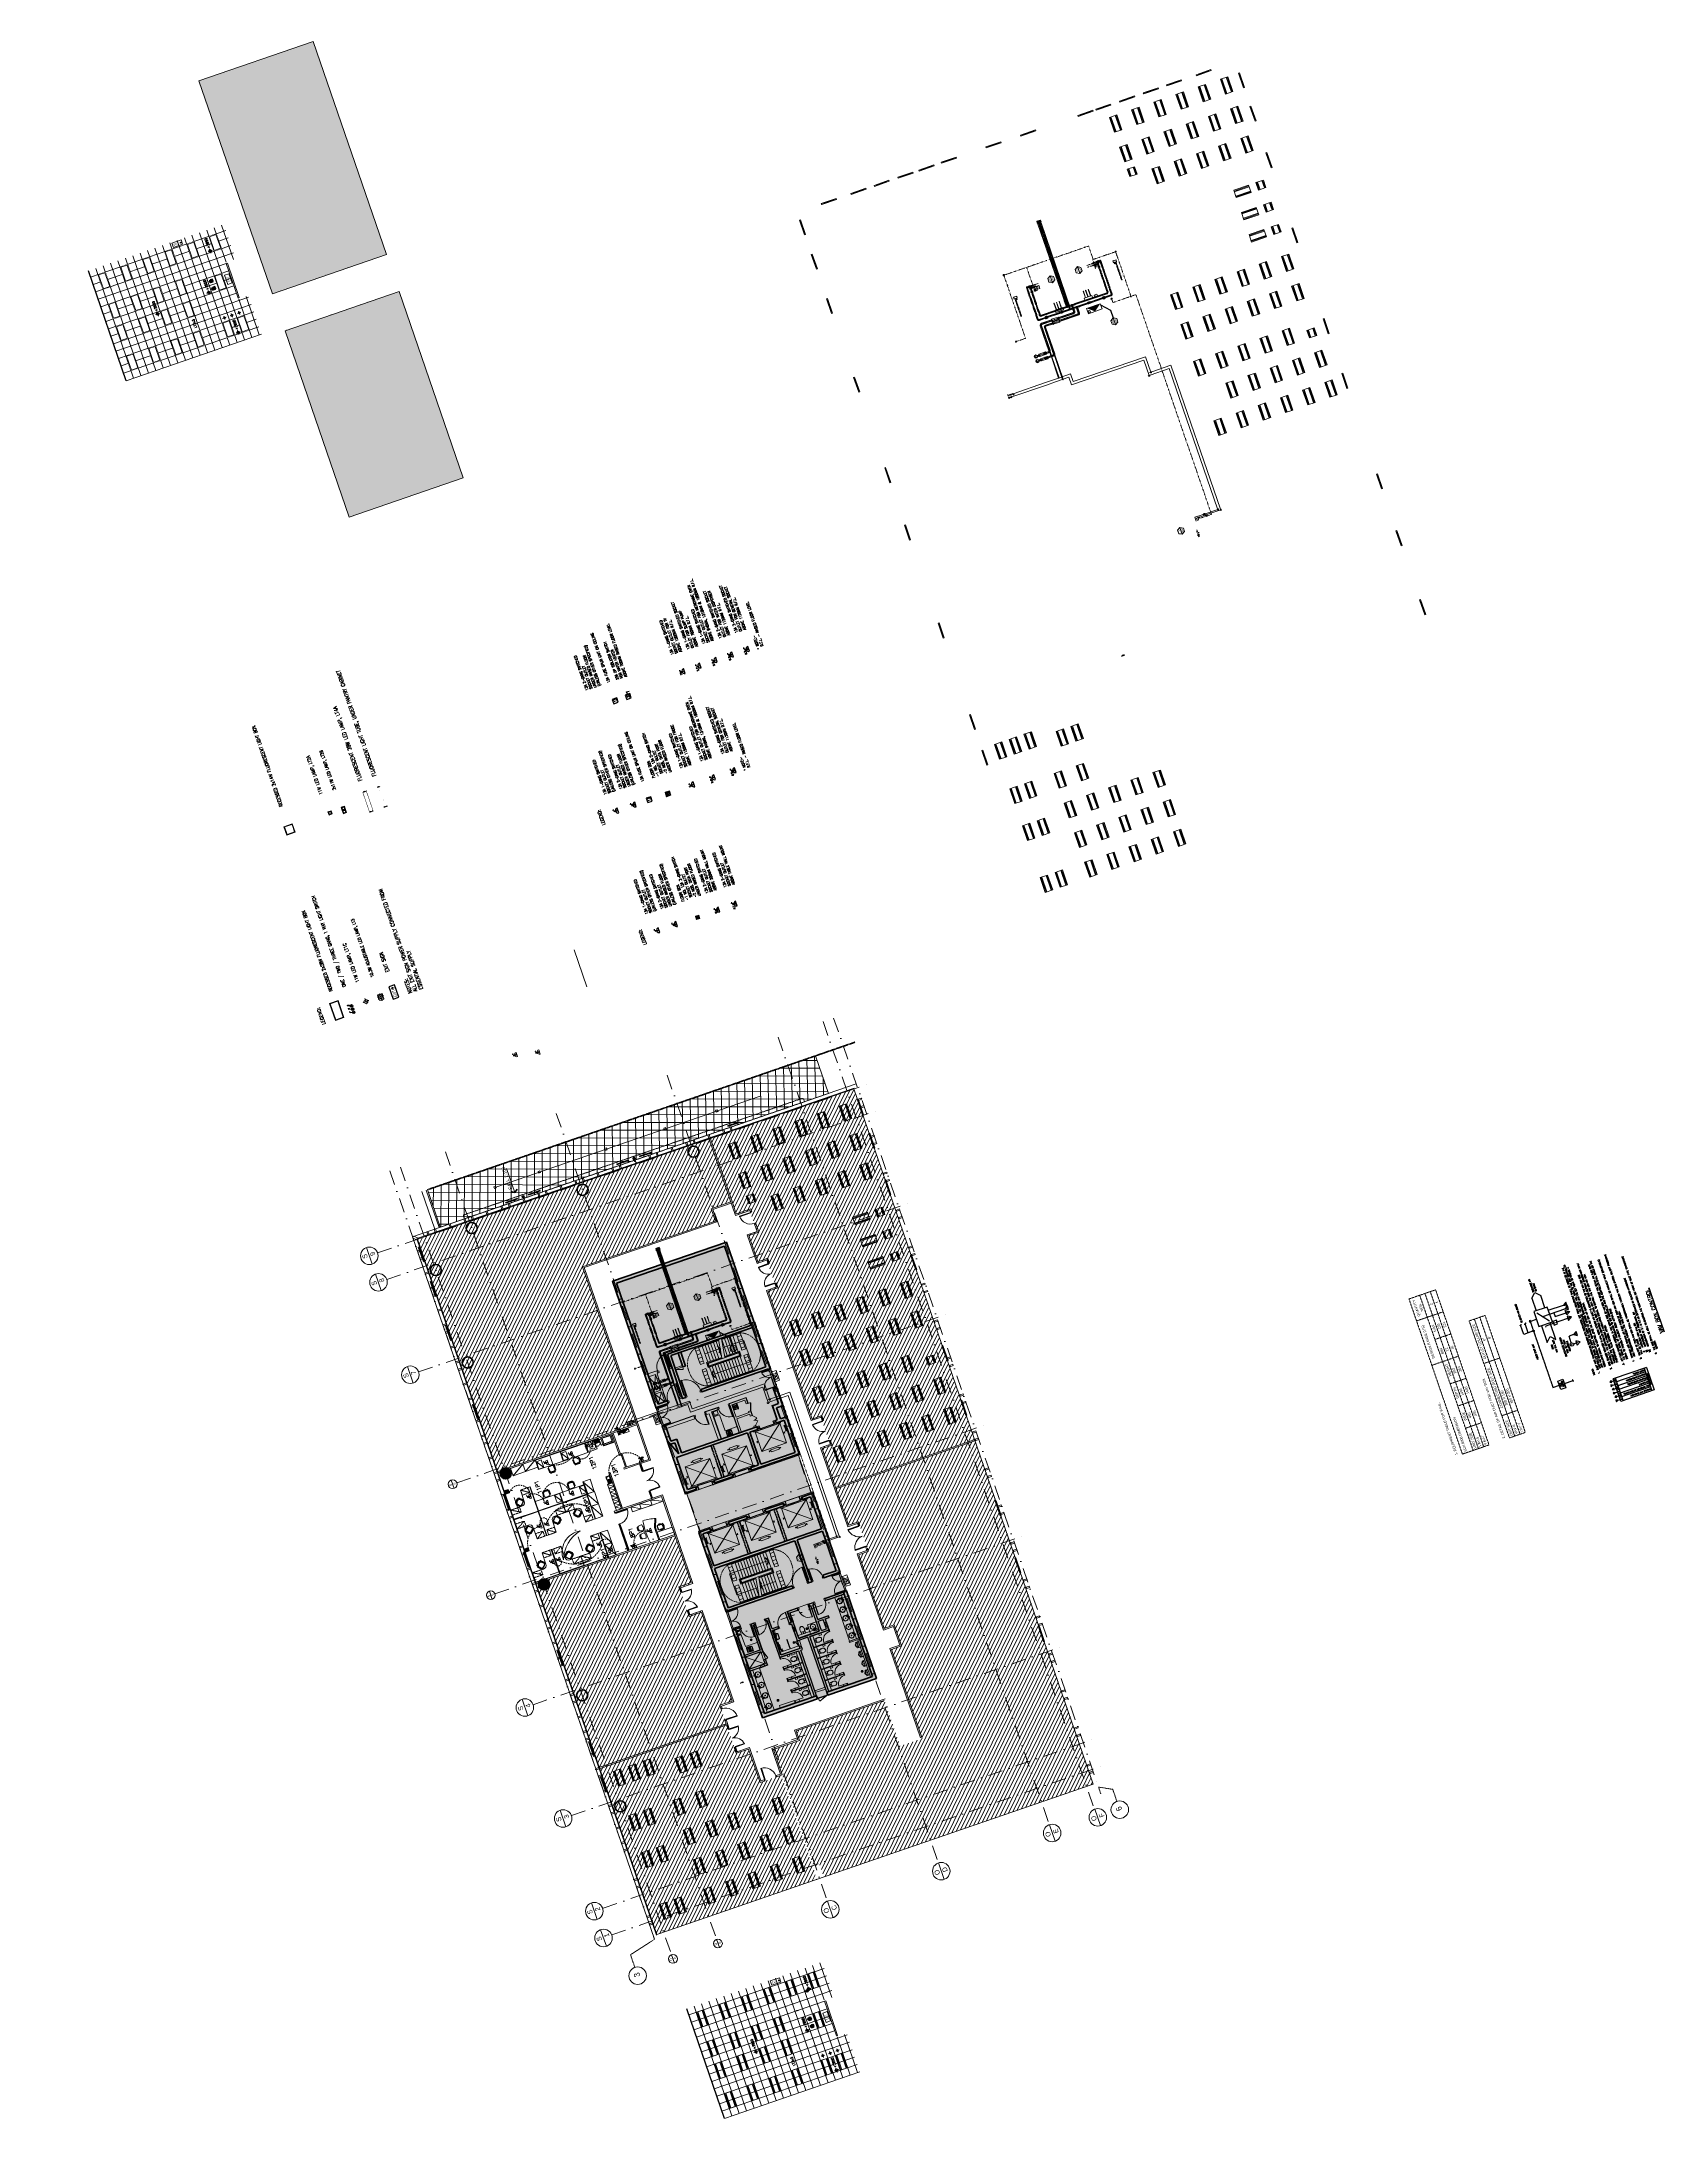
# Model space of a CAD drawing. Extents: x 760773 to 1075934, y 719259 to 1013331.
# Drawn here: x 951444 to 1075934, y 809908 to 969216 of the extents above; entities that cross this region are included whole.
import ezdxf
from ezdxf.enums import TextEntityAlignment as Align

# ---------------------------------------------------------------- set-up
doc = ezdxf.new("R2010")
doc.units = 0
doc.header["$MEASUREMENT"] = 0
doc.set_wipeout_variables(frame=1)
for name, pattern in [('CENTER', [2, 1.25, -0.25, 0.25, -0.25]), ('DASHDOT', [1, 0.5, -0.25, 0, -0.25]), ('DGN Style 2', [0.001498, 0.000898747, -0.000599165]), ('DGN Style 3', [2.729272, 1.94948, -0.779792]), ('DGN Style 4', [23.9656, 11.9328, -5.9664, 0.1, -5.9664]), ('DGN Style 6', [3.707911, 0.001949, -0.779792, 1.364636, -0.779792, 0.001949, -0.779792]), ('DGN2', [0.82956, 0.41478, -0.41478]), ('DGN3', [1.24434, 0.82956, -0.41478]), ('DGN4', [1.116131, 0.558066, -0.279033, 0, -0.279033]), ('HIDDEN', [0.375, 0.25, -0.125])]:
    doc.linetypes.add(name, pattern=pattern)
for name, color, linetype, lineweight in [('-INT SLAB', 7, 'Continuous', 0), ('27', 7, 'Continuous', 0), ('72471 FF-FUR', 9, 'Continuous', 30), ('A-Ceiling-Grid', 9, 'Continuous', 0), ('A-Ceiling-Light', 6, 'Continuous', 0), ('A-CLNG-LITE-ID', 4, 'Continuous', 0), ('A-Door', 4, 'Continuous', 0), ('A-DOOR-1', 4, 'Continuous', 0), ('A-Glaz', 5, 'Continuous', 30), ('A-WALL', 2, 'Continuous', 0), ('A-WALL-MEET', 2, 'Continuous', 0), ('AC-AIR FLOW', 7, 'Continuous', 0), ('AC-CD', 7, 'Continuous', 0), ('AC-CHW', 7, 'Continuous', 0), ('AC-DIFF-HL', 7, 'Continuous', 0), ('AC-EQTXT', 7, 'Continuous', 0), ('AC-EquipM Detail', 7, 'Continuous', 0), ('AC-Level 1', 7, 'Continuous', 0), ('AC-MCC', 7, 'Continuous', 0), ('AC-SAD', 3, 'HIDDEN', 0), ('AC-VALVES', 7, 'Continuous', 0), ('Border', 7, 'Continuous', 0), ('F45NOT', 1, 'Continuous', 0), ('I-Ceiling-Text', 7, 'Continuous', 0), ('OFFICE LEVEL 8-INT SLAB', 7, 'Continuous', 0), ('spare0', 7, 'Continuous', 0), ('spare5', 7, 'Continuous', 0)]:
    doc.layers.add(name, color=color, linetype=linetype, lineweight=lineweight)
for name, color, linetype in [('2', 7, 'Continuous'), ('5', 7, 'Continuous'), ('63', 7, 'Continuous'), ('a-hatch', 5, 'Continuous'), ('e-b-shell', 253, 'Continuous'), ('EL-CIRCUIT', 1, 'HIDDEN'), ('LEGEND', 7, 'Continuous'), ('N-B-WALL', 3, 'Continuous'), ('PS1-CIRCUIT', 1, 'HIDDEN'), ('PS1-EL-CIRCUIT-NORMAL', 1, 'HIDDEN'), ('PS1-SOCKET', 1, 'Continuous'), ('SCH', 4, 'Continuous'), ('SOCKET', 1, 'Continuous')]:
    doc.layers.add(name, color=color, linetype=linetype)
doc.layers.get('PS1-EL-CIRCUIT-NORMAL').off()
doc.styles.add('ARIAL', font='arial.ttf')
doc.styles.add('dgn043', font='dgn043.shx')
doc.styles.add('DIM', font='dim', dxfattribs={"width": 0.75})
doc.styles.add('MONOTXT', font='romans.shx')
doc.styles.add('ROMANS', font='romans.shx')
doc.styles.add('Style-INTL_ENGINEERING', font='INTL_ENGINEERING.shx')
doc.styles.add('Style-LOW_RES_FILLED', font='LOW_RES_FILLED.shx')
doc.styles.add('Styledgn043', font='dgn043.shx')
doc.dimstyles.get("Standard").update_dxf_attribs({"dimtxt": 0.18, "dimasz": 0.18, "dimexe": 0.18, "dimexo": 0.0625, "dimgap": 0.09, "dimtad": 0, "dimtih": 1, "dimtoh": 1, "dimdec": 4, "dimzin": 0, "dimdsep": 46, "dimtxsty": 'Standard', "dimcen": 0.09, "dimadec": 0, "dimazin": 0, "dimtfac": 1, "dimtdec": 4, "dimtofl": 0, "dimtmove": 0, "dimatfit": 3, "dimfxl": 1, "dimtolj": 1, "dimtzin": 0, "dimarcsym": 0})
pattern_1 = [(244, (1013934.4, 889221.97), (224.6985, -109.5928), [])]

# ---------------------------------------------------------------- blocks, each defined once
blk = doc.blocks.new('E1')
at = {"color": 0, "linetype": 'ByBlock', "lineweight": -2, "extrusion": (0, 0, -1), "flags": 128}
blk.add_lwpolyline([(0.004, 0), (-0.004, 0), (-0.004, -0.0035), (0.004, -0.0035), (0.004, 0)], dxfattribs=at)
at = {"color": 0, "linetype": 'ByBlock', "lineweight": -2, "style": 'MONOTXT'}
blk.add_text('EXIT', height=0.002, rotation=359.9989, dxfattribs=at).set_placement((-0.0029, -0.0028))
blk = doc.blocks.new('AnonymousCell')
at = {"layer": 'e-b-shell', "lineweight": 0, "flags": 128}
for points in [[(8.21, 31.44), (8.25, 31.34), (8.01, 31.26), (7.98, 31.35), (8.21, 31.44)], [(9.19, 28.6), (9.22, 28.51), (8.99, 28.42), (8.95, 28.52), (9.19, 28.6)], [(10.17, 25.76), (10.2, 25.67), (9.96, 25.59), (9.93, 25.68), (10.17, 25.76)], [(11.14, 22.93), (11.18, 22.83), (10.94, 22.75), (10.91, 22.85), (11.14, 22.93)], [(-25.83, 19.72), (-25.79, 19.62), (-25.56, 19.7), (-25.59, 19.8), (-25.83, 19.72)], [(12.12, 20.09), (12.15, 20), (11.92, 19.91), (11.88, 20.01), (12.12, 20.09)], [(-24.85, 16.88), (-24.82, 16.78), (-24.58, 16.87), (-24.61, 16.96), (-24.85, 16.88)], [(13.1, 17.25), (13.13, 17.16), (12.89, 17.08), (12.86, 17.17), (13.1, 17.25)], [(14.07, 14.42), (14.11, 14.32), (13.87, 14.24), (13.84, 14.34), (14.07, 14.42)], [(-23.87, 14.04), (-23.84, 13.95), (-23.6, 14.03), (-23.64, 14.12), (-23.87, 14.04)], [(-22.9, 11.21), (-22.86, 11.11), (-22.63, 11.19), (-22.66, 11.29), (-22.9, 11.21)], [(15.05, 11.58), (15.08, 11.49), (14.85, 11.4), (14.81, 11.5), (15.05, 11.58)], [(-21.92, 8.37), (-21.89, 8.27), (-21.65, 8.36), (-21.68, 8.45), (-21.92, 8.37)], [(16.03, 8.74), (16.06, 8.65), (15.82, 8.57), (15.79, 8.66), (16.03, 8.74)], [(-20.94, 5.53), (-20.91, 5.44), (-20.67, 5.52), (-20.71, 5.61), (-20.94, 5.53)], [(17, 5.91), (17.04, 5.81), (16.8, 5.73), (16.77, 5.83), (17, 5.91)], [(-19.97, 2.7), (-19.93, 2.6), (-19.7, 2.68), (-19.73, 2.78), (-19.97, 2.7)], [(17.98, 3.07), (18.01, 2.98), (17.78, 2.89), (17.74, 2.99), (17.98, 3.07)], [(18.96, 0.23), (18.99, 0.14), (18.75, 0.06), (18.72, 0.15), (18.96, 0.23)], [(-18.99, -0.14), (-18.96, -0.24), (-18.72, -0.15), (-18.75, -0.06), (-18.99, -0.14)], [(-18.01, -2.98), (-17.98, -3.07), (-17.74, -2.99), (-17.78, -2.9), (-18.01, -2.98)], [(19.93, -2.6), (19.97, -2.7), (19.73, -2.78), (19.7, -2.68), (19.93, -2.6)], [(-17.04, -5.81), (-17, -5.91), (-16.77, -5.83), (-16.8, -5.73), (-17.04, -5.81)], [(20.91, -5.44), (20.94, -5.53), (20.71, -5.62), (20.67, -5.52), (20.91, -5.44)], [(-16.06, -8.65), (-16.03, -8.74), (-15.79, -8.66), (-15.82, -8.57), (-16.06, -8.65)], [(21.89, -8.28), (21.92, -8.37), (21.68, -8.45), (21.65, -8.36), (21.89, -8.28)], [(22.86, -11.11), (22.9, -11.21), (22.66, -11.29), (22.63, -11.19), (22.86, -11.11)], [(-15.08, -11.49), (-15.05, -11.58), (-14.81, -11.5), (-14.85, -11.41), (-15.08, -11.49)], [(-14.11, -14.32), (-14.07, -14.42), (-13.84, -14.34), (-13.87, -14.24), (-14.11, -14.32)], [(23.84, -13.95), (23.87, -14.04), (23.64, -14.12), (23.6, -14.03), (23.84, -13.95)], [(-13.13, -17.16), (-13.1, -17.25), (-12.86, -17.17), (-12.89, -17.08), (-13.13, -17.16)], [(24.82, -16.79), (24.85, -16.88), (24.61, -16.96), (24.58, -16.87), (24.82, -16.79)], [(-12.15, -20), (-12.12, -20.09), (-11.88, -20.01), (-11.92, -19.92), (-12.15, -20)], [(25.79, -19.62), (25.83, -19.72), (25.59, -19.8), (25.56, -19.7), (25.79, -19.62)], [(-11.18, -22.83), (-11.14, -22.93), (-10.91, -22.85), (-10.94, -22.75), (-11.18, -22.83)], [(-10.2, -25.67), (-10.17, -25.76), (-9.93, -25.68), (-9.96, -25.59), (-10.2, -25.67)], [(-9.22, -28.51), (-9.19, -28.6), (-8.95, -28.52), (-8.99, -28.42), (-9.22, -28.51)], [(-8.25, -31.34), (-8.21, -31.44), (-7.98, -31.36), (-8.01, -31.26), (-8.25, -31.34)]]:
    blk.add_lwpolyline(points, dxfattribs=at)
blk = doc.blocks.new('AnonymousCell2')
at = {"layer": 'e-b-shell', "lineweight": 0, "flags": 128}
for points in [[(8.21, 31.44), (8.24, 31.34), (8.01, 31.26), (7.98, 31.35), (8.21, 31.44)], [(9.19, 28.6), (9.22, 28.51), (8.99, 28.42), (8.95, 28.52), (9.19, 28.6)], [(10.17, 25.76), (10.2, 25.67), (9.96, 25.59), (9.93, 25.68), (10.17, 25.76)], [(11.14, 22.93), (11.18, 22.83), (10.94, 22.75), (10.91, 22.85), (11.14, 22.93)], [(-25.83, 19.72), (-25.79, 19.62), (-25.56, 19.7), (-25.59, 19.8), (-25.83, 19.72)], [(12.12, 20.09), (12.15, 20), (11.92, 19.91), (11.88, 20.01), (12.12, 20.09)], [(-24.85, 16.88), (-24.82, 16.78), (-24.58, 16.87), (-24.61, 16.96), (-24.85, 16.88)], [(13.1, 17.25), (13.13, 17.16), (12.89, 17.08), (12.86, 17.17), (13.1, 17.25)], [(14.07, 14.42), (14.11, 14.32), (13.87, 14.24), (13.84, 14.34), (14.07, 14.42)], [(-23.87, 14.04), (-23.84, 13.95), (-23.6, 14.03), (-23.64, 14.12), (-23.87, 14.04)], [(-22.9, 11.21), (-22.86, 11.11), (-22.63, 11.19), (-22.66, 11.29), (-22.9, 11.21)], [(15.05, 11.58), (15.08, 11.49), (14.85, 11.4), (14.81, 11.5), (15.05, 11.58)], [(-21.92, 8.37), (-21.89, 8.27), (-21.65, 8.36), (-21.68, 8.45), (-21.92, 8.37)], [(16.03, 8.74), (16.06, 8.65), (15.82, 8.57), (15.79, 8.66), (16.03, 8.74)], [(-20.94, 5.53), (-20.91, 5.44), (-20.67, 5.52), (-20.71, 5.61), (-20.94, 5.53)], [(17, 5.91), (17.04, 5.81), (16.8, 5.73), (16.77, 5.83), (17, 5.91)], [(-19.97, 2.7), (-19.93, 2.6), (-19.7, 2.68), (-19.73, 2.78), (-19.97, 2.7)], [(17.98, 3.07), (18.01, 2.98), (17.78, 2.89), (17.74, 2.99), (17.98, 3.07)], [(18.96, 0.23), (18.99, 0.14), (18.75, 0.06), (18.72, 0.15), (18.96, 0.23)], [(-18.99, -0.14), (-18.96, -0.24), (-18.72, -0.15), (-18.75, -0.06), (-18.99, -0.14)], [(-18.01, -2.98), (-17.98, -3.07), (-17.74, -2.99), (-17.78, -2.9), (-18.01, -2.98)], [(19.93, -2.6), (19.97, -2.7), (19.73, -2.78), (19.7, -2.68), (19.93, -2.6)], [(-17.04, -5.81), (-17, -5.91), (-16.77, -5.83), (-16.8, -5.73), (-17.04, -5.81)], [(20.91, -5.44), (20.94, -5.53), (20.71, -5.62), (20.67, -5.52), (20.91, -5.44)], [(-16.06, -8.65), (-16.03, -8.74), (-15.79, -8.66), (-15.82, -8.57), (-16.06, -8.65)], [(21.89, -8.28), (21.92, -8.37), (21.68, -8.45), (21.65, -8.36), (21.89, -8.28)], [(22.86, -11.11), (22.9, -11.21), (22.66, -11.29), (22.63, -11.19), (22.86, -11.11)], [(-15.08, -11.49), (-15.05, -11.58), (-14.81, -11.5), (-14.85, -11.41), (-15.08, -11.49)], [(-14.11, -14.32), (-14.07, -14.42), (-13.84, -14.34), (-13.87, -14.24), (-14.11, -14.32)], [(23.84, -13.95), (23.87, -14.04), (23.64, -14.12), (23.6, -14.03), (23.84, -13.95)], [(-13.13, -17.16), (-13.1, -17.25), (-12.86, -17.17), (-12.89, -17.08), (-13.13, -17.16)], [(24.82, -16.79), (24.85, -16.88), (24.61, -16.96), (24.58, -16.87), (24.82, -16.79)], [(-12.15, -20), (-12.12, -20.09), (-11.88, -20.01), (-11.92, -19.92), (-12.15, -20)], [(25.79, -19.62), (25.83, -19.72), (25.59, -19.8), (25.56, -19.7), (25.79, -19.62)], [(-11.18, -22.83), (-11.14, -22.93), (-10.91, -22.85), (-10.94, -22.75), (-11.18, -22.83)], [(-10.2, -25.67), (-10.17, -25.76), (-9.93, -25.68), (-9.96, -25.59), (-10.2, -25.67)], [(-9.22, -28.51), (-9.19, -28.6), (-8.95, -28.52), (-8.99, -28.42), (-9.22, -28.51)], [(-8.25, -31.34), (-8.21, -31.44), (-7.98, -31.36), (-8.01, -31.26), (-8.25, -31.34)]]:
    blk.add_lwpolyline(points, dxfattribs=at)
blk = doc.blocks.new('AnonymousCell4')
at = {"layer": 'e-b-shell', "lineweight": 13}
for p, q in [((0.01, 0.1), (-0.07, -0.07)), ((0.07, 0.07), (-0.01, -0.1))]:
    blk.add_line(p, q, dxfattribs=at)
blk.add_circle((0, 0), 0.1, dxfattribs=at)
blk = doc.blocks.new('AnonymousCell5')
at = {"layer": 'e-b-shell', "lineweight": 13}
for p, q in [((0.01, 0.1), (-0.07, -0.07)), ((0.07, 0.07), (-0.01, -0.1))]:
    blk.add_line(p, q, dxfattribs=at)
blk.add_circle((0, 0), 0.1, dxfattribs=at)
blk = doc.blocks.new('AnonymousCell7')
at = {"layer": 'e-b-shell', "lineweight": 0, "flags": 128}
for points in [[(-0.48, 0.02), (-0.54, 0.2), (-0.45, 0.23), (-0.4, 0.1), (-0.45, 0.08), (-0.43, 0.04), (-0.48, 0.02)], [(-0.16, -0.74), (-0.13, -0.73), (-0.4, 0.05), (-0.43, 0.04), (-0.16, -0.74)], [(0.42, 0.33), (0.36, 0.51), (0.26, 0.48), (0.31, 0.34), (0.35, 0.36), (0.37, 0.31), (0.42, 0.33)]]:
    blk.add_lwpolyline(points, dxfattribs=at)
at = {"layer": 'e-b-shell', "lineweight": 0}
blk.add_ellipse((-0.42, 0.03), major_axis=(-0.664, -0.519), ratio=0.963674, start_param=1.286358, end_param=2.809972, dxfattribs=at)
blk = doc.blocks.new('AnonymousCell8')
at = {"layer": 'e-b-shell', "lineweight": 0, "flags": 128}
for points in [[(-0.52, 0.01), (-0.59, 0.19), (-0.49, 0.23), (-0.44, 0.09), (-0.49, 0.07), (-0.48, 0.02), (-0.52, 0.01)], [(0.38, 0.31), (0.31, 0.5), (0.22, 0.47), (0.26, 0.33), (0.31, 0.35), (0.33, 0.3), (0.38, 0.31)], [(0.6, -0.48), (0.56, -0.49), (0.29, 0.29), (0.33, 0.3), (0.6, -0.48)]]:
    blk.add_lwpolyline(points, dxfattribs=at)
at = {"layer": 'e-b-shell', "lineweight": 0}
blk.add_ellipse((0.35, 0.34), major_axis=(-0.566, -0.701), ratio=0.925813, start_param=5.72202, end_param=7.245634, dxfattribs=at)
blk = doc.blocks.new('CLSINK')
at = {"layer": 'e-b-shell', "lineweight": 0}
for p, q in [((0.01, 0.39), (-0.25, 0.3)), ((-0.02, 0.4), (-0.23, 0.33)), ((-0.12, 0.05), (-0.22, 0.33)), ((-0.08, 0.07), (-0.17, 0.35)), ((0.07, 0.12), (-0.13, 0.05)), ((-0.03, 0.09), (-0.12, 0.36)), ((0.02, 0.1), (-0.08, 0.38)), ((0.06, 0.12), (-0.03, 0.4))]:
    blk.add_line(p, q, dxfattribs=at)
at = {"layer": 'e-b-shell', "lineweight": 0, "flags": 128}
for points in [[(0.11, 0.38), (0.21, 0.07), (-0.22, -0.08), (-0.33, 0.23)], [(0.08, 0.36), (0.16, 0.1), (-0.19, -0.03), (-0.28, 0.23)], [(0.01, 0.43), (-0.27, 0.33)], [(-0.11, 0.07), (-0.12, 0.06), (-0.11, 0.02), (-0.1, 0.02), (-0.11, 0.07)], [(-0.09, 0.02), (-0.12, 0.01), (-0.11, 0), (-0.08, 0.01), (-0.09, 0.02)], [(0.06, 0.13), (0.05, 0.12), (0.06, 0.08), (0.08, 0.08), (0.06, 0.13)], [(0.09, 0.08), (0.05, 0.07), (0.06, 0.06), (0.09, 0.07), (0.09, 0.08)]]:
    blk.add_lwpolyline(points, dxfattribs=at)
at = {"layer": 'e-b-shell', "lineweight": 0}
for radius in [0.0286, 0.0198]:
    blk.add_circle((-0.03, 0.08), radius, dxfattribs=at)
for centre, radius, start, end in [((-0.23, 0.25), 0.05, 109.0012, 199.0012), ((0.04, 0.36), 0.075, 19.0012, 109.0012), ((0.03, 0.34), 0.05, 19.0012, 109.0012)]:
    blk.add_arc(centre, radius, start, end, dxfattribs=at)
blk.add_ellipse((-0.25, 0.26), major_axis=(-0.065, -0.0508), ratio=0.846067, start_param=4.380797, end_param=5.951594, dxfattribs=at)
blk = doc.blocks.new('15LBRA1')
at = {"layer": 'Border', "linetype": 'Continuous'}
h = blk.add_hatch(color=3, dxfattribs=at)
edge = h.paths.add_edge_path()
edge.add_line((5.3, -2.5), (5.5, -2.5))
edge.add_line((5.5, -2.5), (5.5, 2.5))
edge.add_line((5.5, 2.5), (5.3, 2.5))
edge.add_line((5.3, 2.5), (5.3, 2.5))
edge.add_arc((5.3, 2.2), 0.25, 90.00114, 176.05336)
edge.add_line((5, 2.3), (5, 2.3))
edge.add_line((5, 2.3), (4.9, 0.4))
edge.add_line((4.9, 0.4), (4.9, 0.4))
edge.add_arc((4.6, 0.4), 0.25, -90.00911, 0.0091, ccw=False)
edge.add_line((4.6, 0.2), (4.6, 0.2))
edge.add_line((4.6, 0.2), (4.1, 0.2))
edge.add_line((4.1, 0.2), (4.1, 0.2))
edge.add_arc((4.1, 0.3), 0.1, 180.01128, 269.98872, ccw=False)
edge.add_line((4, 0.3), (4, 0.3))
edge.add_line((4, 0.3), (4, 0.3))
edge.add_line((4, 0.3), (2, 0.3))
edge.add_line((2, 0.3), (2, -0.3))
edge.add_line((2, -0.3), (4, -0.3))
edge.add_line((4, -0.3), (4, -0.3))
edge.add_line((4, -0.3), (4, -0.3))
edge.add_arc((4.1, -0.3), 0.1, 90.01128, 179.98872, ccw=False)
edge.add_line((4.1, -0.2), (4.1, -0.2))
edge.add_line((4.1, -0.2), (4.6, -0.2))
edge.add_line((4.6, -0.2), (4.6, -0.2))
edge.add_arc((4.6, -0.4), 0.25, -0.00911, 90.0091, ccw=False)
edge.add_line((4.9, -0.4), (4.9, -0.4))
edge.add_line((4.9, -0.4), (5, -2.3))
edge.add_line((5, -2.3), (5, -2.3))
edge.add_arc((5.3, -2.2), 0.25, 183.94709, 269.99931)
at = {"color": 0, "linetype": 'ByBlock', "lineweight": -2, "flags": 128}
for points in [[(5.3, -2.5), (5.5, -2.5), (5.5, 2.5), (5.3, 2.5), (5.3, 2.5, 0.394174), (5, 2.3), (5, 2.3), (4.9, 0.4), (4.9, 0.4, -0.414307), (4.6, 0.2), (4.6, 0.2), (4.1, 0.2), (4.1, 0.2, -0.414098), (4, 0.3), (4, 0.3), (4, 0.3), (2, 0.3), (2, -0.3), (4, -0.3), (4, -0.3), (4, -0.3, -0.414098), (4.1, -0.2), (4.1, -0.2), (4.6, -0.2), (4.6, -0.2, -0.414307), (4.9, -0.4), (4.9, -0.4), (5, -2.3), (5, -2.3, 0.394174), (5.3, -2.5)], [(4, -0.3), (4, -0.3), (2, -0.3), (2, 0.3), (4, 0.3), (4, 0.3), (4, 0.3), (4, 0.3, 0.414098), (4.1, 0.2), (4.1, 0.2), (4.6, 0.2), (4.6, 0.2, 0.414307), (4.9, 0.4), (4.9, 0.4), (5, 2.3), (5, 2.3, -0.394174), (5.3, 2.5), (5.3, 2.5), (5.5, 2.5), (5.5, -2.5), (5.3, -2.5), (5.3, -2.5), (5.3, -2.5, -0.394174), (5, -2.3), (5, -2.3), (4.9, -0.4), (4.9, -0.4, 0.414307), (4.6, -0.2), (4.6, -0.2), (4.1, -0.2), (4.1, -0.2, 0.414098), (4, -0.3)]]:
    blk.add_lwpolyline(points, format="xyb", dxfattribs=at)
blk = doc.blocks.new('AnonymousCell9')
at = {"layer": 'e-b-shell', "lineweight": 0, "flags": 128}
for points in [[(-0.52, 0.01), (-0.58, 0.19), (-0.49, 0.22), (-0.44, 0.09), (-0.49, 0.07), (-0.48, 0.02), (-0.52, 0.01)], [(0.36, 0.31), (0.3, 0.49), (0.2, 0.46), (0.25, 0.32), (0.3, 0.34), (0.31, 0.29), (0.36, 0.31)], [(0.58, -0.49), (0.54, -0.5), (0.28, 0.28), (0.31, 0.29), (0.58, -0.49)]]:
    blk.add_lwpolyline(points, dxfattribs=at)
at = {"layer": 'e-b-shell', "lineweight": 0}
blk.add_ellipse((0.33, 0.32), major_axis=(-0.483, -0.732), ratio=0.945185, start_param=5.626494, end_param=7.150108, dxfattribs=at)
blk = doc.blocks.new('AnonymousCell10')
at = {"layer": 'e-b-shell', "lineweight": 0, "flags": 128}
for points in [[(0.18, 0.72), (0.14, 0.71), (0.42, -0.09), (0.46, -0.08), (0.18, 0.72)], [(-0.42, -0.38), (-0.37, -0.52), (-0.27, -0.49), (-0.3, -0.4), (-0.35, -0.41), (-0.37, -0.37), (-0.42, -0.38)], [(0.51, -0.06), (0.55, -0.21), (0.46, -0.24), (0.43, -0.14), (0.47, -0.13), (0.46, -0.08), (0.51, -0.06)]]:
    blk.add_lwpolyline(points, dxfattribs=at)
at = {"layer": 'e-b-shell', "lineweight": 0}
blk.add_ellipse((0.47, -0.09), major_axis=(-0.891, 0), ratio=0.961197, start_param=5.091179, end_param=6.614793, dxfattribs=at)
blk = doc.blocks.new('AnonymousCell11')
at = {"layer": 'e-b-shell', "lineweight": 0}
for p, q in [((-0.08, -0.85), (0.06, -1.14)), ((0.26, -0.91), (0.03, -0.99)), ((0.06, -1.14), (0.33, -1.05)), ((0.15, -1.03), (0.19, -1.02)), ((0.18, -1.09), (0.15, -1.03)), ((0.17, -1.1), (0.21, -1.08)), ((0.17, -1.1), (0.17, -1.1)), ((0.2, -1.08), (0.18, -1.02)), ((0.21, -1.08), (0.22, -1.09)), ((0.26, -0.74), (0.33, -1.05))]:
    blk.add_line(p, q, dxfattribs=at)
at = {"layer": 'e-b-shell', "lineweight": 0, "flags": 128}
for points in [[(-0.11, -0.68), (-0.1, -0.65), (-0.08, -0.61), (-0.06, -0.58), (-0.03, -0.56), (0, -0.55)], [(-0.08, -0.85), (-0.09, -0.81), (-0.1, -0.77), (-0.11, -0.73), (-0.11, -0.68)], [(-0.1, -0.68), (-0.09, -0.65), (-0.07, -0.62), (-0.05, -0.59), (-0.03, -0.57), (0.01, -0.55)], [(-0.07, -0.85), (-0.09, -0.81), (-0.1, -0.77), (-0.1, -0.73), (-0.1, -0.68)], [(0.03, -0.99), (-0.01, -0.95), (-0.05, -0.9), (-0.08, -0.85)], [(0.04, -0.99), (-0.01, -0.95), (-0.04, -0.9), (-0.07, -0.85)], [(0, -0.55), (0.04, -0.54), (0.08, -0.54), (0.11, -0.55), (0.14, -0.56), (0.17, -0.59)], [(0, -0.55), (0.04, -0.54), (0.08, -0.54), (0.11, -0.55), (0.14, -0.56), (0.17, -0.59)], [(0.01, -0.55), (0.04, -0.55), (0.07, -0.55), (0.11, -0.55), (0.14, -0.57), (0.17, -0.59)], [(0.17, -0.59), (0.2, -0.62), (0.22, -0.66), (0.24, -0.7), (0.26, -0.74)], [(0.17, -0.59), (0.2, -0.62), (0.22, -0.66), (0.24, -0.7), (0.25, -0.74)], [(0.25, -0.74), (0.26, -0.8), (0.26, -0.86), (0.25, -0.91)], [(0.26, -0.74), (0.26, -0.79), (0.26, -0.85), (0.26, -0.91)]]:
    blk.add_lwpolyline(points, dxfattribs=at)
at = {"layer": 'e-b-shell', "lineweight": 0}
for centre, radius, start, end in [((0.17, -1.02), 0.02, 18.9995, 198.9995), ((0.18, -1.05), 0.025, 145.8595, 252.1395), ((0.18, -1.05), 0.025, 325.8595, 72.1395)]:
    blk.add_arc(centre, radius, start, end, dxfattribs=at)
blk = doc.blocks.new('URPLAN')
at = {"layer": 'e-b-shell', "lineweight": 0}
for p, q in [((-0.78, -0.26), (-0.77, -0.27)), ((-0.75, -0.24), (-0.75, -0.26)), ((-0.67, -0.2), (-0.53, -0.62)), ((-0.65, -0.64), (-0.65, -0.63)), ((-0.62, -0.63), (-0.62, -0.62)), ((-0.57, -0.16), (-0.42, -0.59))]:
    blk.add_line(p, q, dxfattribs=at)
blk.add_circle((-0.64, -0.42), 0.015, dxfattribs=at)
for centre, radius, start, end in [((-0.67, -0.43), 0.135, 147.9627, 250.0369), ((-0.89, -0.3), 0.12, 327.9627, 14.9239), ((-0.76, -0.25), 0.02, 115.4377, 195.2936), ((0.05, -1.94), 1.89, 108.9998, 115.4377), ((-0.67, -0.43), 0.1, 147.9627, 250.0369), ((-0.89, -0.3), 0.155, 327.9627, 359.7392), ((0.05, -1.94), 1.88, 108.9998, 114.8712), ((-0.74, -0.24), 0.008, 114.8712, 198.9998), ((-0.74, -0.25), 0.008, 198.9998, 283.1283), ((-1.16, 1.57), 1.88, 283.1283, 285.6541), ((-0.68, -0.3), 0.05, 104.3508, 179.7392), ((-0.76, -0.67), 0.12, 23.0756, 70.0369), ((-0.76, -0.67), 0.155, 38.2604, 70.0369), ((-0.63, -0.63), 0.02, 202.706, 282.5619), ((-0.6, -0.55), 0.05, 218.2604, 293.6487), ((0.18, -2.32), 1.88, 112.3454, 114.8712), ((-1.04, 1.2), 1.89, 282.5619, 288.9998), ((-0.61, -0.62), 0.008, 114.8712, 198.9998), ((-0.61, -0.63), 0.008, 198.9998, 283.1283), ((-1.04, 1.2), 1.88, 283.1283, 288.9998)]:
    blk.add_arc(centre, radius, start, end, dxfattribs=at)
blk = doc.blocks.new('AnonymousCell12')
at = {"layer": 'e-b-shell', "lineweight": 0, "flags": 128}
for points in [[(0.07, 0.81), (-0.5, 0.62), (-0.48, 0.57), (0.08, 0.76), (0.07, 0.81)], [(0.06, 0.84), (0.15, 0.88), (0.17, 0.83), (0.12, 0.81), (0.12, 0.83), (0.07, 0.81), (0.06, 0.84)], [(0.52, -0.51), (-0.23, -0.77), (-0.25, -0.73), (0.51, -0.47), (0.52, -0.51)], [(0.54, -0.55), (0.63, -0.51), (0.61, -0.47), (0.57, -0.48), (0.57, -0.5), (0.52, -0.51), (0.54, -0.55)]]:
    blk.add_lwpolyline(points, dxfattribs=at)
at = {"layer": 'e-b-shell', "lineweight": 0}
for centre, radius, start, end in [((0.07, 0.81), 0.6, 199.0152, 289.0259), ((0.52, -0.51), 0.8, 109.0057, 195.4272)]:
    blk.add_arc(centre, radius, start, end, dxfattribs=at)
blk = doc.blocks.new('AnonymousCell13')
at = {"layer": 'e-b-shell', "lineweight": 0, "flags": 128}
for points in [[(-0.54, 0.55), (-0.63, 0.51), (-0.61, 0.47), (-0.57, 0.48), (-0.57, 0.5), (-0.52, 0.51), (-0.54, 0.55)], [(-0.52, 0.51), (0.23, 0.77), (0.25, 0.73), (-0.51, 0.47), (-0.52, 0.51)], [(-0.06, -0.84), (-0.15, -0.88), (-0.17, -0.83), (-0.12, -0.81), (-0.12, -0.83), (-0.07, -0.81), (-0.06, -0.84)], [(-0.07, -0.81), (0.5, -0.62), (0.48, -0.57), (-0.08, -0.76), (-0.07, -0.81)]]:
    blk.add_lwpolyline(points, dxfattribs=at)
at = {"layer": 'e-b-shell', "lineweight": 0}
for centre, radius, start, end in [((-0.52, 0.51), 0.8, 289.0055, 15.427), ((-0.07, -0.81), 0.6, 19.015, 109.0257)]:
    blk.add_arc(centre, radius, start, end, dxfattribs=at)
blk = doc.blocks.new('AnonymousCell14')
at = {"layer": 'e-b-shell', "lineweight": 0, "flags": 128}
for points in [[(-0.59, 0.46), (-0.55, 0.47), (-0.27, -0.33), (-0.31, -0.35), (-0.59, 0.46)], [(-0.36, -0.36), (-0.31, -0.5), (-0.22, -0.47), (-0.25, -0.38), (-0.3, -0.39), (-0.31, -0.35), (-0.36, -0.36)], [(0.54, -0.05), (0.59, -0.19), (0.49, -0.23), (0.46, -0.13), (0.51, -0.12), (0.49, -0.07), (0.54, -0.05)]]:
    blk.add_lwpolyline(points, dxfattribs=at)
at = {"layer": 'e-b-shell', "lineweight": 0}
blk.add_arc((-0.31, -0.35), 0.85, 19.0005, 106.2971, dxfattribs=at)
blk = doc.blocks.new('ND3')
at = {"layer": 'e-b-shell', "lineweight": 0, "flags": 128}
for points in [[(0.05, -0.16), (-0.03, -0.19), (-0.14, 0.13), (-0.05, 0.16)], [(0.08, -0.18), (0.06, -0.18), (-0.06, 0.18), (-0.05, 0.18), (0.08, -0.18)]]:
    blk.add_lwpolyline(points, dxfattribs=at)
blk = doc.blocks.new('ND2')
at = {"layer": 'e-b-shell', "lineweight": 0, "flags": 128}
for points in [[(0.05, -0.16), (-0.08, -0.2), (-0.19, 0.11), (-0.05, 0.16)], [(0.08, -0.18), (0.06, -0.18), (-0.06, 0.18), (-0.05, 0.18), (0.08, -0.18)]]:
    blk.add_lwpolyline(points, dxfattribs=at)
blk = doc.blocks.new('ND21')
at = {"layer": 'e-b-shell', "lineweight": 0, "flags": 128}
for points in [[(-0.13, -0.05), (-0.18, 0.09), (0.11, 0.19), (0.16, 0.05)], [(-0.15, -0.07), (-0.16, -0.05), (0.18, 0.06), (0.18, 0.05), (-0.15, -0.07)]]:
    blk.add_lwpolyline(points, dxfattribs=at)
blk = doc.blocks.new('ND31')
at = {"layer": 'e-b-shell', "lineweight": 0, "flags": 128}
for points in [[(0.05, -0.18), (0.06, -0.18), (-0.06, 0.18), (-0.08, 0.18), (0.05, -0.18)], [(0.05, -0.16), (0.14, -0.13), (0.03, 0.19), (-0.05, 0.16)]]:
    blk.add_lwpolyline(points, dxfattribs=at)
blk = doc.blocks.new('AnonymousCell15')
at = {"layer": 'e-b-shell', "lineweight": 0, "flags": 128}
for points in [[(-0.49, 0.02), (-0.55, 0.21), (-0.46, 0.24), (-0.41, 0.1), (-0.46, 0.08), (-0.44, 0.03), (-0.49, 0.02)], [(-0.17, -0.75), (-0.14, -0.73), (-0.4, 0.05), (-0.44, 0.03), (-0.17, -0.75)], [(0.41, 0.33), (0.34, 0.52), (0.25, 0.48), (0.3, 0.34), (0.34, 0.36), (0.36, 0.31), (0.41, 0.33)]]:
    blk.add_lwpolyline(points, dxfattribs=at)
at = {"layer": 'e-b-shell', "lineweight": 0}
blk.add_ellipse((-0.48, 0.05), major_axis=(0.877, -0.204), ratio=0.925813, start_param=5.320736, end_param=6.84435, dxfattribs=at)
blk = doc.blocks.new('RSINK')
at = {"layer": 'e-b-shell', "lineweight": 0}
for p, q in [((-0.28, -0.09), (-0.16, -0.05)), ((-0.27, -0.1), (-0.15, -0.06)), ((-0.16, -0.05), (-0.15, -0.06)), ((-0.07, -0.13), (-0.11, -0.21)), ((-0.06, -0.14), (-0.1, -0.22)), ((-0.08, -0.14), (-0.06, -0.15)), ((-0.07, -0.13), (-0.06, -0.14))]:
    blk.add_line(p, q, dxfattribs=at)
for centre, radius in [((0, 0), 0.025), ((-0.3, -0.1), 0.026), ((-0.3, -0.1), 0.016), ((-0.12, -0.24), 0.026)]:
    blk.add_circle(centre, radius, dxfattribs=at)
for radius, start, end in [(0.215, 246.6658, 197.6673), (0.195, 246.9394, 197.5306), (0.215, 200.3325, 241.334), (0.195, 200.4692, 241.0604)]:
    blk.add_arc((0, 0), radius, start, end, dxfattribs=at)
blk = doc.blocks.new('RSINK1')
at = {"layer": 'e-b-shell', "lineweight": 0}
for p, q in [((-0.28, -0.09), (-0.16, -0.05)), ((-0.27, -0.1), (-0.15, -0.06)), ((-0.16, -0.05), (-0.15, -0.06)), ((-0.07, -0.13), (-0.11, -0.21)), ((-0.06, -0.14), (-0.1, -0.22)), ((-0.08, -0.14), (-0.06, -0.15)), ((-0.07, -0.13), (-0.06, -0.14))]:
    blk.add_line(p, q, dxfattribs=at)
for centre, radius in [((0, 0), 0.025), ((-0.3, -0.1), 0.026), ((-0.3, -0.1), 0.016), ((-0.12, -0.24), 0.026)]:
    blk.add_circle(centre, radius, dxfattribs=at)
for radius, start, end in [(0.215, 246.6658, 197.6673), (0.195, 246.9394, 197.5306), (0.215, 200.3325, 241.334), (0.195, 200.4692, 241.0604)]:
    blk.add_arc((0, 0), radius, start, end, dxfattribs=at)
blk = doc.blocks.new('RSINK2')
at = {"layer": 'e-b-shell', "lineweight": 0}
for p, q in [((-0.28, -0.09), (-0.16, -0.05)), ((-0.27, -0.1), (-0.15, -0.06)), ((-0.16, -0.05), (-0.15, -0.06)), ((-0.07, -0.13), (-0.11, -0.21)), ((-0.06, -0.14), (-0.1, -0.22)), ((-0.08, -0.14), (-0.06, -0.15)), ((-0.07, -0.13), (-0.06, -0.14))]:
    blk.add_line(p, q, dxfattribs=at)
for centre, radius in [((0, 0), 0.025), ((-0.3, -0.1), 0.026), ((-0.3, -0.1), 0.016), ((-0.12, -0.24), 0.026)]:
    blk.add_circle(centre, radius, dxfattribs=at)
for radius, start, end in [(0.215, 246.6658, 197.6673), (0.195, 246.9394, 197.5306), (0.215, 200.3325, 241.334), (0.195, 200.4692, 241.0604)]:
    blk.add_arc((0, 0), radius, start, end, dxfattribs=at)
blk = doc.blocks.new('RSINK3')
at = {"layer": 'e-b-shell', "lineweight": 0}
for p, q in [((-0.28, -0.09), (-0.16, -0.05)), ((-0.27, -0.1), (-0.15, -0.06)), ((-0.16, -0.05), (-0.15, -0.06)), ((-0.07, -0.13), (-0.11, -0.21)), ((-0.06, -0.14), (-0.1, -0.22)), ((-0.08, -0.14), (-0.06, -0.15)), ((-0.07, -0.13), (-0.06, -0.14))]:
    blk.add_line(p, q, dxfattribs=at)
for centre, radius in [((0, 0), 0.025), ((-0.3, -0.1), 0.026), ((-0.3, -0.1), 0.016), ((-0.12, -0.24), 0.026)]:
    blk.add_circle(centre, radius, dxfattribs=at)
for radius, start, end in [(0.215, 246.6658, 197.6673), (0.195, 246.9394, 197.5306), (0.215, 200.3325, 241.334), (0.195, 200.4692, 241.0604)]:
    blk.add_arc((0, 0), radius, start, end, dxfattribs=at)
blk = doc.blocks.new('RSINK4')
at = {"layer": 'e-b-shell', "lineweight": 0}
for p, q in [((0.06, 0.14), (0.1, 0.22)), ((0.08, 0.14), (0.06, 0.15)), ((0.07, 0.13), (0.06, 0.14)), ((0.07, 0.13), (0.11, 0.21)), ((0.27, 0.1), (0.15, 0.06)), ((0.16, 0.05), (0.15, 0.06)), ((0.28, 0.09), (0.16, 0.05))]:
    blk.add_line(p, q, dxfattribs=at)
for centre, radius in [((0, 0), 0.025), ((0.12, 0.24), 0.026), ((0.3, 0.1), 0.026), ((0.3, 0.1), 0.016)]:
    blk.add_circle(centre, radius, dxfattribs=at)
for radius, start, end in [(0.215, 66.6658, 17.6673), (0.195, 66.9394, 17.5306), (0.195, 20.4692, 61.0604), (0.215, 20.3325, 61.334)]:
    blk.add_arc((0, 0), radius, start, end, dxfattribs=at)
blk = doc.blocks.new('AnonymousCell16')
at = {"layer": 'e-b-shell', "lineweight": 0}
for p, q in [((-0.85, 0.08), (-1.14, -0.06)), ((-1.14, -0.06), (-1.05, -0.33)), ((-1.1, -0.17), (-1.1, -0.17)), ((-1.1, -0.17), (-1.08, -0.21)), ((-1.09, -0.18), (-1.03, -0.15)), ((-1.09, -0.2), (-1.02, -0.18)), ((-1.08, -0.21), (-1.09, -0.22)), ((-0.74, -0.26), (-1.05, -0.33)), ((-1.03, -0.15), (-1.02, -0.19)), ((-0.91, -0.26), (-0.99, -0.03))]:
    blk.add_line(p, q, dxfattribs=at)
at = {"layer": 'e-b-shell', "lineweight": 0, "flags": 128}
for points in [[(-0.99, -0.03), (-0.95, 0.01), (-0.9, 0.05), (-0.85, 0.08)], [(-0.99, -0.04), (-0.95, 0.01), (-0.9, 0.04), (-0.85, 0.07)], [(-0.85, 0.08), (-0.81, 0.09), (-0.77, 0.1), (-0.73, 0.11), (-0.68, 0.1)], [(-0.85, 0.07), (-0.81, 0.09), (-0.77, 0.1), (-0.73, 0.1), (-0.68, 0.1)], [(-0.68, 0.1), (-0.65, 0.1), (-0.61, 0.08), (-0.58, 0.06), (-0.56, 0.03), (-0.55, 0)], [(-0.68, 0.1), (-0.65, 0.09), (-0.62, 0.07), (-0.59, 0.05), (-0.57, 0.02), (-0.55, -0.01)], [(-0.74, -0.25), (-0.8, -0.26), (-0.86, -0.26), (-0.91, -0.25)], [(-0.74, -0.26), (-0.79, -0.26), (-0.85, -0.26), (-0.91, -0.26)], [(-0.59, -0.17), (-0.62, -0.2), (-0.66, -0.22), (-0.7, -0.24), (-0.74, -0.26)], [(-0.59, -0.17), (-0.62, -0.2), (-0.66, -0.22), (-0.7, -0.24), (-0.74, -0.25)], [(-0.55, 0), (-0.54, -0.04), (-0.54, -0.08), (-0.55, -0.11), (-0.56, -0.14), (-0.59, -0.17)], [(-0.55, 0), (-0.54, -0.04), (-0.54, -0.08), (-0.55, -0.11), (-0.56, -0.14), (-0.59, -0.17)], [(-0.55, -0.01), (-0.55, -0.04), (-0.55, -0.07), (-0.56, -0.11), (-0.57, -0.14), (-0.59, -0.17)]]:
    blk.add_lwpolyline(points, dxfattribs=at)
at = {"layer": 'e-b-shell', "lineweight": 0}
for centre, radius, start, end in [((-1.05, -0.18), 0.025, 55.8595, 162.1395), ((-1.05, -0.18), 0.025, 235.8595, 342.1395), ((-1.02, -0.17), 0.02, 288.9995, 108.9995)]:
    blk.add_arc(centre, radius, start, end, dxfattribs=at)
blk = doc.blocks.new('RSINK5')
at = {"layer": 'e-b-shell', "lineweight": 0}
for p, q in [((0.06, 0.14), (0.1, 0.22)), ((0.08, 0.14), (0.06, 0.15)), ((0.07, 0.13), (0.06, 0.14)), ((0.07, 0.13), (0.11, 0.21)), ((0.27, 0.1), (0.15, 0.06)), ((0.16, 0.05), (0.15, 0.06)), ((0.28, 0.09), (0.16, 0.05))]:
    blk.add_line(p, q, dxfattribs=at)
for centre, radius in [((0, 0), 0.025), ((0.12, 0.24), 0.026), ((0.3, 0.1), 0.026), ((0.3, 0.1), 0.016)]:
    blk.add_circle(centre, radius, dxfattribs=at)
for radius, start, end in [(0.215, 66.6658, 17.6673), (0.195, 66.9394, 17.5306), (0.195, 20.4692, 61.0604), (0.215, 20.3325, 61.334)]:
    blk.add_arc((0, 0), radius, start, end, dxfattribs=at)
blk = doc.blocks.new('RSINK6')
at = {"layer": 'e-b-shell', "lineweight": 0}
for p, q in [((0.06, 0.14), (0.1, 0.22)), ((0.08, 0.14), (0.06, 0.15)), ((0.07, 0.13), (0.06, 0.14)), ((0.07, 0.13), (0.11, 0.21)), ((0.27, 0.1), (0.15, 0.06)), ((0.16, 0.05), (0.15, 0.06)), ((0.28, 0.09), (0.16, 0.05))]:
    blk.add_line(p, q, dxfattribs=at)
for centre, radius in [((0, 0), 0.025), ((0.12, 0.24), 0.026), ((0.3, 0.1), 0.026), ((0.3, 0.1), 0.016)]:
    blk.add_circle(centre, radius, dxfattribs=at)
for radius, start, end in [(0.215, 66.6658, 17.6673), (0.195, 66.9394, 17.5306), (0.195, 20.4692, 61.0604), (0.215, 20.3325, 61.334)]:
    blk.add_arc((0, 0), radius, start, end, dxfattribs=at)
blk = doc.blocks.new('RSINK7')
at = {"layer": 'e-b-shell', "lineweight": 0}
for p, q in [((0.06, 0.14), (0.1, 0.22)), ((0.08, 0.14), (0.06, 0.15)), ((0.07, 0.13), (0.06, 0.14)), ((0.07, 0.13), (0.11, 0.21)), ((0.27, 0.1), (0.15, 0.06)), ((0.16, 0.05), (0.15, 0.06)), ((0.28, 0.09), (0.16, 0.05))]:
    blk.add_line(p, q, dxfattribs=at)
for centre, radius in [((0, 0), 0.025), ((0.12, 0.24), 0.026), ((0.3, 0.1), 0.026), ((0.3, 0.1), 0.016)]:
    blk.add_circle(centre, radius, dxfattribs=at)
for radius, start, end in [(0.215, 66.6658, 17.6673), (0.195, 66.9394, 17.5306), (0.195, 20.4692, 61.0604), (0.215, 20.3325, 61.334)]:
    blk.add_arc((0, 0), radius, start, end, dxfattribs=at)
blk = doc.blocks.new('RSINK8')
at = {"layer": 'e-b-shell', "lineweight": 0}
for p, q in [((0.06, 0.14), (0.1, 0.22)), ((0.08, 0.14), (0.06, 0.15)), ((0.07, 0.13), (0.06, 0.14)), ((0.07, 0.13), (0.11, 0.21)), ((0.27, 0.1), (0.15, 0.06)), ((0.16, 0.05), (0.15, 0.06)), ((0.28, 0.09), (0.16, 0.05))]:
    blk.add_line(p, q, dxfattribs=at)
for centre, radius in [((0, 0), 0.025), ((0.12, 0.24), 0.026), ((0.3, 0.1), 0.026), ((0.3, 0.1), 0.016)]:
    blk.add_circle(centre, radius, dxfattribs=at)
for radius, start, end in [(0.215, 66.6658, 17.6673), (0.195, 66.9394, 17.5306), (0.195, 20.4692, 61.0604), (0.215, 20.3325, 61.334)]:
    blk.add_arc((0, 0), radius, start, end, dxfattribs=at)
blk = doc.blocks.new('URPLAN1')
at = {"layer": 'e-b-shell', "lineweight": 0}
for p, q in [((-0.78, -0.26), (-0.77, -0.27)), ((-0.75, -0.24), (-0.75, -0.26)), ((-0.67, -0.2), (-0.53, -0.62)), ((-0.65, -0.64), (-0.65, -0.63)), ((-0.62, -0.63), (-0.62, -0.62)), ((-0.57, -0.16), (-0.42, -0.59))]:
    blk.add_line(p, q, dxfattribs=at)
blk.add_circle((-0.64, -0.42), 0.015, dxfattribs=at)
for centre, radius, start, end in [((-0.67, -0.43), 0.135, 147.9627, 250.0369), ((-0.89, -0.3), 0.12, 327.9627, 14.9239), ((-0.76, -0.25), 0.02, 115.4377, 195.2936), ((0.05, -1.94), 1.89, 108.9998, 115.4377), ((-0.67, -0.43), 0.1, 147.9627, 250.0369), ((-0.89, -0.3), 0.155, 327.9627, 359.7392), ((0.05, -1.94), 1.88, 108.9998, 114.8712), ((-0.74, -0.24), 0.008, 114.8712, 198.9998), ((-0.74, -0.25), 0.008, 198.9998, 283.1283), ((-1.16, 1.57), 1.88, 283.1283, 285.6541), ((-0.68, -0.3), 0.05, 104.3508, 179.7392), ((-0.76, -0.67), 0.12, 23.0756, 70.0369), ((-0.76, -0.67), 0.155, 38.2604, 70.0369), ((-0.63, -0.63), 0.02, 202.706, 282.5619), ((-0.6, -0.55), 0.05, 218.2604, 293.6487), ((0.18, -2.32), 1.88, 112.3454, 114.8712), ((-1.04, 1.2), 1.89, 282.5619, 288.9998), ((-0.61, -0.62), 0.008, 114.8712, 198.9998), ((-0.61, -0.63), 0.008, 198.9998, 283.1283), ((-1.04, 1.2), 1.88, 283.1283, 288.9998)]:
    blk.add_arc(centre, radius, start, end, dxfattribs=at)
blk = doc.blocks.new('URPLAN2')
at = {"layer": 'e-b-shell', "lineweight": 0}
for p, q in [((-0.78, -0.26), (-0.77, -0.27)), ((-0.75, -0.24), (-0.75, -0.26)), ((-0.67, -0.2), (-0.53, -0.62)), ((-0.65, -0.64), (-0.65, -0.63)), ((-0.62, -0.63), (-0.62, -0.62)), ((-0.57, -0.16), (-0.42, -0.59))]:
    blk.add_line(p, q, dxfattribs=at)
blk.add_circle((-0.64, -0.42), 0.015, dxfattribs=at)
for centre, radius, start, end in [((-0.67, -0.43), 0.135, 147.9627, 250.0369), ((-0.89, -0.3), 0.12, 327.9627, 14.9239), ((-0.76, -0.25), 0.02, 115.4377, 195.2936), ((0.05, -1.94), 1.89, 108.9998, 115.4377), ((-0.67, -0.43), 0.1, 147.9627, 250.0369), ((-0.89, -0.3), 0.155, 327.9627, 359.7392), ((0.05, -1.94), 1.88, 108.9998, 114.8712), ((-0.74, -0.24), 0.008, 114.8712, 198.9998), ((-0.74, -0.25), 0.008, 198.9998, 283.1283), ((-1.16, 1.57), 1.88, 283.1283, 285.6541), ((-0.68, -0.3), 0.05, 104.3508, 179.7392), ((-0.76, -0.67), 0.12, 23.0756, 70.0369), ((-0.76, -0.67), 0.155, 38.2604, 70.0369), ((-0.63, -0.63), 0.02, 202.706, 282.5619), ((-0.6, -0.55), 0.05, 218.2604, 293.6487), ((0.18, -2.32), 1.88, 112.3454, 114.8712), ((-1.04, 1.2), 1.89, 282.5619, 288.9998), ((-0.61, -0.62), 0.008, 114.8712, 198.9998), ((-0.61, -0.63), 0.008, 198.9998, 283.1283), ((-1.04, 1.2), 1.88, 283.1283, 288.9998)]:
    blk.add_arc(centre, radius, start, end, dxfattribs=at)
blk = doc.blocks.new('URPLAN3')
at = {"layer": 'e-b-shell', "lineweight": 0}
for p, q in [((-0.78, -0.26), (-0.77, -0.27)), ((-0.75, -0.24), (-0.75, -0.26)), ((-0.67, -0.2), (-0.53, -0.62)), ((-0.65, -0.64), (-0.65, -0.63)), ((-0.62, -0.63), (-0.62, -0.62)), ((-0.57, -0.16), (-0.42, -0.59))]:
    blk.add_line(p, q, dxfattribs=at)
blk.add_circle((-0.64, -0.42), 0.015, dxfattribs=at)
for centre, radius, start, end in [((-0.67, -0.43), 0.135, 147.9627, 250.0369), ((-0.89, -0.3), 0.12, 327.9627, 14.9239), ((-0.76, -0.25), 0.02, 115.4377, 195.2936), ((0.05, -1.94), 1.89, 108.9998, 115.4377), ((-0.67, -0.43), 0.1, 147.9627, 250.0369), ((-0.89, -0.3), 0.155, 327.9627, 359.7392), ((0.05, -1.94), 1.88, 108.9998, 114.8712), ((-0.74, -0.24), 0.008, 114.8712, 198.9998), ((-0.74, -0.25), 0.008, 198.9998, 283.1283), ((-1.16, 1.57), 1.88, 283.1283, 285.6541), ((-0.68, -0.3), 0.05, 104.3508, 179.7392), ((-0.76, -0.67), 0.12, 23.0756, 70.0369), ((-0.76, -0.67), 0.155, 38.2604, 70.0369), ((-0.63, -0.63), 0.02, 202.706, 282.5619), ((-0.6, -0.55), 0.05, 218.2604, 293.6487), ((0.18, -2.32), 1.88, 112.3454, 114.8712), ((-1.04, 1.2), 1.89, 282.5619, 288.9998), ((-0.61, -0.62), 0.008, 114.8712, 198.9998), ((-0.61, -0.63), 0.008, 198.9998, 283.1283), ((-1.04, 1.2), 1.88, 283.1283, 288.9998)]:
    blk.add_arc(centre, radius, start, end, dxfattribs=at)
blk = doc.blocks.new('RSINK9')
at = {"layer": 'e-b-shell', "lineweight": 0}
for p, q in [((0.05, -0.16), (0.06, -0.15)), ((0.09, -0.28), (0.05, -0.16)), ((0.1, -0.27), (0.06, -0.15)), ((0.13, -0.07), (0.14, -0.06)), ((0.13, -0.07), (0.21, -0.11)), ((0.14, -0.06), (0.22, -0.1)), ((0.14, -0.08), (0.15, -0.06))]:
    blk.add_line(p, q, dxfattribs=at)
for centre, radius in [((0, 0), 0.025), ((0.1, -0.3), 0.026), ((0.1, -0.3), 0.016), ((0.24, -0.12), 0.026)]:
    blk.add_circle(centre, radius, dxfattribs=at)
for radius, start, end in [(0.215, 336.6658, 287.6673), (0.195, 336.9394, 287.5306), (0.195, 290.4692, 331.0604), (0.215, 290.3325, 331.334)]:
    blk.add_arc((0, 0), radius, start, end, dxfattribs=at)
blk = doc.blocks.new('FD')
at = {"layer": 'e-b-shell', "lineweight": 0}
for p, q in [((-0.05, 0.03), (0.02, 0.05)), ((-0.05, 0), (0.04, 0.04)), ((-0.05, -0.02), (0.05, 0.02)), ((-0.04, -0.04), (0.06, 0)), ((-0.02, -0.05), (0.05, -0.03))]:
    blk.add_line(p, q, dxfattribs=at)
for radius in [0.075, 0.055]:
    blk.add_circle((0, 0), radius, dxfattribs=at)
blk = doc.blocks.new('FD1')
at = {"layer": 'e-b-shell', "lineweight": 0}
for p, q in [((-0.06, 0), (0.07, 0.04)), ((-0.05, 0.03), (0.02, 0.05)), ((-0.05, -0.02), (0.08, 0.03)), ((-0.04, -0.04), (0.08, 0.01)), ((-0.02, -0.05), (0.05, -0.03))]:
    blk.add_line(p, q, dxfattribs=at)
for radius in [0.075, 0.055]:
    blk.add_circle((0, 0), radius, dxfattribs=at)
blk = doc.blocks.new('FD2')
at = {"layer": 'e-b-shell', "lineweight": 0}
for p, q in [((-0.05, 0.03), (0.02, 0.05)), ((-0.05, 0), (0.04, 0.04)), ((-0.05, -0.02), (0.05, 0.02)), ((-0.04, -0.04), (0.06, 0)), ((-0.02, -0.05), (0.05, -0.03))]:
    blk.add_line(p, q, dxfattribs=at)
for radius in [0.075, 0.055]:
    blk.add_circle((0, 0), radius, dxfattribs=at)
blk = doc.blocks.new('FD3')
at = {"layer": 'e-b-shell', "lineweight": 0}
for p, q in [((-0.05, 0.03), (0.02, 0.05)), ((-0.05, 0), (0.04, 0.04)), ((-0.05, -0.02), (0.05, 0.02)), ((-0.04, -0.04), (0.05, 0)), ((-0.02, -0.05), (0.05, -0.03))]:
    blk.add_line(p, q, dxfattribs=at)
for radius in [0.075, 0.055]:
    blk.add_circle((0, 0), radius, dxfattribs=at)
blk = doc.blocks.new('FD4')
at = {"layer": 'e-b-shell', "lineweight": 0}
for p, q in [((-0.05, 0.03), (0.02, 0.05)), ((-0.05, 0), (0.04, 0.04)), ((-0.05, -0.02), (0.05, 0.02)), ((-0.04, -0.04), (0.05, 0)), ((-0.02, -0.05), (0.05, -0.03))]:
    blk.add_line(p, q, dxfattribs=at)
for radius in [0.075, 0.055]:
    blk.add_circle((0, 0), radius, dxfattribs=at)
blk = doc.blocks.new('AnonymousCell17')
at = {"layer": 'e-b-shell', "lineweight": 0, "flags": 128}
for points in [[(-0.54, 0.05), (-0.59, 0.19), (-0.49, 0.23), (-0.46, 0.13), (-0.51, 0.12), (-0.49, 0.07), (-0.54, 0.05)], [(0.36, 0.36), (0.31, 0.5), (0.22, 0.47), (0.25, 0.38), (0.3, 0.39), (0.31, 0.35), (0.36, 0.36)], [(0.59, -0.46), (0.55, -0.47), (0.27, 0.33), (0.31, 0.35), (0.59, -0.46)]]:
    blk.add_lwpolyline(points, dxfattribs=at)
at = {"layer": 'e-b-shell', "lineweight": 0}
blk.add_arc((0.31, 0.35), 0.85, 199.0003, 286.2969, dxfattribs=at)
blk = doc.blocks.new('AnonymousCell18')
at = {"layer": 'e-b-shell', "lineweight": 0, "flags": 128}
for points in [[(-0.54, 0.05), (-0.59, 0.19), (-0.49, 0.23), (-0.46, 0.13), (-0.51, 0.12), (-0.49, 0.07), (-0.54, 0.05)], [(0.36, 0.36), (0.31, 0.5), (0.22, 0.47), (0.25, 0.38), (0.3, 0.39), (0.31, 0.35), (0.36, 0.36)], [(0.59, -0.46), (0.55, -0.47), (0.27, 0.33), (0.31, 0.35), (0.59, -0.46)]]:
    blk.add_lwpolyline(points, dxfattribs=at)
at = {"layer": 'e-b-shell', "lineweight": 0}
blk.add_arc((0.31, 0.35), 0.85, 199.0003, 286.2969, dxfattribs=at)
blk = doc.blocks.new('CLSINK1')
at = {"layer": 'e-b-shell', "lineweight": 0}
for p, q in [((-0.25, 0.3), (0.01, 0.39)), ((-0.23, 0.33), (-0.02, 0.4)), ((-0.12, 0.05), (-0.22, 0.33)), ((-0.08, 0.07), (-0.17, 0.35)), ((-0.03, 0.09), (-0.13, 0.36)), ((-0.13, 0.05), (0.07, 0.12)), ((0.02, 0.1), (-0.08, 0.38)), ((0.06, 0.12), (-0.03, 0.4))]:
    blk.add_line(p, q, dxfattribs=at)
at = {"layer": 'e-b-shell', "lineweight": 0, "flags": 128}
for points in [[(-0.32, 0.23), (-0.21, -0.07), (0.21, 0.07), (0.11, 0.38)], [(-0.28, 0.23), (-0.19, -0.02), (0.16, 0.1), (0.08, 0.36)], [(-0.27, 0.33), (0.01, 0.43)], [(-0.13, 0.06), (-0.11, 0.07), (-0.1, 0.02), (-0.11, 0.02), (-0.13, 0.06)], [(-0.12, 0.01), (-0.09, 0.02), (-0.08, 0.01), (-0.11, 0), (-0.12, 0.01)], [(0.05, 0.12), (0.06, 0.13), (0.08, 0.08), (0.06, 0.08), (0.05, 0.12)], [(0.05, 0.07), (0.08, 0.08), (0.09, 0.07), (0.06, 0.06), (0.05, 0.07)]]:
    blk.add_lwpolyline(points, dxfattribs=at)
at = {"layer": 'e-b-shell', "lineweight": 0}
for radius in [0.0286, 0.0198]:
    blk.add_circle((-0.03, 0.08), radius, dxfattribs=at)
for centre, radius, start, end in [((-0.25, 0.26), 0.075, 108.9986, 198.9986), ((-0.23, 0.25), 0.05, 108.9986, 198.9986), ((0.04, 0.36), 0.075, 18.9986, 108.9986), ((0.03, 0.34), 0.05, 18.9986, 108.9986)]:
    blk.add_arc(centre, radius, start, end, dxfattribs=at)
blk = doc.blocks.new('AnonymousCell19')
at = {"layer": 'e-b-shell', "lineweight": 0, "flags": 128}
for points in [[(-0.54, 0.55), (-0.63, 0.51), (-0.61, 0.47), (-0.57, 0.48), (-0.57, 0.5), (-0.52, 0.51), (-0.54, 0.55)], [(-0.52, 0.51), (0.23, 0.77), (0.25, 0.73), (-0.51, 0.47), (-0.52, 0.51)], [(-0.06, -0.84), (-0.15, -0.88), (-0.17, -0.83), (-0.12, -0.81), (-0.12, -0.83), (-0.07, -0.81), (-0.06, -0.84)], [(-0.07, -0.81), (0.5, -0.62), (0.48, -0.57), (-0.08, -0.76), (-0.07, -0.81)]]:
    blk.add_lwpolyline(points, dxfattribs=at)
at = {"layer": 'e-b-shell', "lineweight": 0}
for centre, radius, start, end in [((-0.52, 0.51), 0.8, 289.0057, 15.4272), ((-0.07, -0.81), 0.6, 19.0152, 109.0259)]:
    blk.add_arc(centre, radius, start, end, dxfattribs=at)
blk = doc.blocks.new('AnonymousCell20')
at = {"layer": 'e-b-shell', "lineweight": 0, "flags": 128}
for points in [[(0.07, 0.81), (-0.5, 0.62), (-0.48, 0.57), (0.08, 0.76), (0.07, 0.81)], [(0.06, 0.84), (0.15, 0.88), (0.17, 0.83), (0.12, 0.81), (0.12, 0.83), (0.07, 0.81), (0.06, 0.84)], [(0.52, -0.51), (-0.23, -0.77), (-0.25, -0.73), (0.51, -0.47), (0.52, -0.51)], [(0.54, -0.55), (0.63, -0.51), (0.61, -0.47), (0.57, -0.48), (0.57, -0.5), (0.52, -0.51), (0.54, -0.55)]]:
    blk.add_lwpolyline(points, dxfattribs=at)
at = {"layer": 'e-b-shell', "lineweight": 0}
for centre, radius, start, end in [((0.07, 0.81), 0.6, 199.015, 289.0257), ((0.52, -0.51), 0.8, 109.0055, 195.427)]:
    blk.add_arc(centre, radius, start, end, dxfattribs=at)
blk = doc.blocks.new('CLSINK2')
at = {"layer": 'e-b-shell', "lineweight": 0}
for p, q in [((0.05, 0.12), (0.33, 0.22)), ((0.05, 0.13), (0.12, -0.07)), ((0.07, 0.08), (0.35, 0.17)), ((0.09, 0.03), (0.36, 0.13)), ((0.1, -0.02), (0.38, 0.08)), ((0.12, -0.06), (0.4, 0.03)), ((0.3, 0.25), (0.39, -0.01)), ((0.33, 0.23), (0.4, 0.02))]:
    blk.add_line(p, q, dxfattribs=at)
at = {"layer": 'e-b-shell', "lineweight": 0, "flags": 128}
for points in [[(0.23, 0.32), (-0.07, 0.21), (0.07, -0.21), (0.38, -0.11)], [(0.23, 0.28), (-0.02, 0.19), (0.1, -0.16), (0.36, -0.08)], [(0.01, 0.12), (0.02, 0.09), (0.01, 0.08), (0, 0.11), (0.01, 0.12)], [(0.06, 0.13), (0.07, 0.11), (0.02, 0.1), (0.02, 0.11), (0.06, 0.13)], [(0.33, 0.27), (0.43, -0.01)], [(0.07, -0.05), (0.08, -0.08), (0.07, -0.09), (0.06, -0.06), (0.07, -0.05)], [(0.12, -0.05), (0.13, -0.06), (0.08, -0.08), (0.08, -0.06), (0.12, -0.05)]]:
    blk.add_lwpolyline(points, dxfattribs=at)
at = {"layer": 'e-b-shell', "lineweight": 0}
for radius in [0.0286, 0.0198]:
    blk.add_circle((0.08, 0.03), radius, dxfattribs=at)
for centre, radius, start, end in [((0.26, 0.25), 0.075, 18.9985, 108.9985), ((0.25, 0.23), 0.05, 18.9985, 108.9985), ((0.34, -0.03), 0.05, 288.9985, 18.9985), ((0.36, -0.04), 0.075, 288.9985, 18.9985)]:
    blk.add_arc(centre, radius, start, end, dxfattribs=at)
blk = doc.blocks.new('AnonymousCell21')
at = {"layer": 'e-b-shell', "lineweight": 0, "flags": 128}
for points in [[(0.22, 0.86), (0.17, 0.84), (0.5, -0.11), (0.54, -0.1), (0.22, 0.86)], [(-0.46, -0.44), (-0.41, -0.61), (-0.29, -0.57), (-0.33, -0.46), (-0.39, -0.48), (-0.41, -0.42), (-0.46, -0.44)], [(0.6, -0.08), (0.66, -0.24), (0.54, -0.28), (0.51, -0.17), (0.56, -0.15), (0.54, -0.1), (0.6, -0.08)]]:
    blk.add_lwpolyline(points, dxfattribs=at)
at = {"layer": 'e-b-shell', "lineweight": 0}
blk.add_arc((0.54, -0.1), 1.01, 111.7031, 198.9997, dxfattribs=at)
blk = doc.blocks.new('AnonymousCell22')
at = {"layer": 'e-b-shell', "lineweight": 0, "flags": 128}
for points in [[(0.22, 0.86), (0.17, 0.84), (0.5, -0.11), (0.54, -0.1), (0.22, 0.86)], [(-0.46, -0.44), (-0.41, -0.61), (-0.29, -0.57), (-0.33, -0.46), (-0.39, -0.48), (-0.41, -0.42), (-0.46, -0.44)], [(0.6, -0.08), (0.66, -0.24), (0.54, -0.28), (0.51, -0.17), (0.56, -0.15), (0.54, -0.1), (0.6, -0.08)]]:
    blk.add_lwpolyline(points, dxfattribs=at)
at = {"layer": 'e-b-shell', "lineweight": 0}
blk.add_arc((0.54, -0.1), 1.01, 111.7031, 198.9997, dxfattribs=at)
blk = doc.blocks.new('CAT')
at = {"layer": 'e-b-shell', "lineweight": 0, "flags": 128}
for points in [[(0.18, 0.04), (0.17, 0.06), (0, 0), (0.01, -0.02), (0.18, 0.04)], [(0.23, -0.37), (0.1, 0.01), (0.13, 0.02), (0.27, -0.36), (0.23, -0.37)], [(0.32, -0.37), (0.31, -0.34), (0.14, -0.4), (0.15, -0.43), (0.32, -0.37)]]:
    blk.add_lwpolyline(points, dxfattribs=at)
blk = doc.blocks.new('CAT1')
at = {"layer": 'e-b-shell', "lineweight": 0, "flags": 128}
for points in [[(0.18, 0.04), (0.17, 0.06), (0, 0), (0.01, -0.02), (0.18, 0.04)], [(0.23, -0.37), (0.1, 0.01), (0.13, 0.02), (0.27, -0.36), (0.23, -0.37)], [(0.32, -0.37), (0.31, -0.34), (0.14, -0.4), (0.15, -0.43), (0.32, -0.37)]]:
    blk.add_lwpolyline(points, dxfattribs=at)
blk = doc.blocks.new('CAT2')
at = {"layer": 'e-b-shell', "lineweight": 0, "flags": 128}
for points in [[(-0.17, -0.08), (-0.17, -0.06), (0, 0), (0.01, -0.02), (-0.17, -0.08)], [(0.04, -0.43), (-0.09, -0.06), (-0.12, -0.07), (0.01, -0.45), (0.04, -0.43)], [(-0.03, -0.49), (-0.04, -0.46), (0.14, -0.4), (0.15, -0.43), (-0.03, -0.49)]]:
    blk.add_lwpolyline(points, dxfattribs=at)
blk = doc.blocks.new('CAT3')
at = {"layer": 'e-b-shell', "lineweight": 0, "flags": 128}
for points in [[(0.18, 0.04), (0.17, 0.06), (0, 0), (0.01, -0.02), (0.18, 0.04)], [(0.23, -0.37), (0.1, 0.01), (0.13, 0.02), (0.27, -0.36), (0.23, -0.37)], [(0.32, -0.37), (0.31, -0.34), (0.14, -0.4), (0.15, -0.43), (0.32, -0.37)]]:
    blk.add_lwpolyline(points, dxfattribs=at)
blk = doc.blocks.new('CAT4')
at = {"layer": 'e-b-shell', "lineweight": 0, "flags": 128}
for points in [[(0.18, 0.04), (0.17, 0.06), (0, 0), (0.01, -0.02), (0.18, 0.04)], [(0.23, -0.37), (0.1, 0.01), (0.13, 0.02), (0.26, -0.36), (0.23, -0.37)], [(0.32, -0.37), (0.31, -0.34), (0.14, -0.4), (0.15, -0.43), (0.32, -0.37)]]:
    blk.add_lwpolyline(points, dxfattribs=at)
blk = doc.blocks.new('CAT5')
at = {"layer": 'e-b-shell', "lineweight": 0, "flags": 128}
for points in [[(-0.17, -0.08), (-0.17, -0.06), (0, 0), (0.01, -0.02), (-0.17, -0.08)], [(0.04, -0.43), (-0.09, -0.06), (-0.12, -0.07), (0.01, -0.45), (0.04, -0.43)], [(-0.03, -0.49), (-0.04, -0.46), (0.14, -0.4), (0.15, -0.43), (-0.03, -0.49)]]:
    blk.add_lwpolyline(points, dxfattribs=at)
blk = doc.blocks.new('AnonymousCell23')
at = {"layer": 'e-b-shell', "lineweight": 0}
for p, q in [((0.61, 0.58), (0.92, 0.65)), ((0.73, 0.25), (1.02, 0.38)), ((0.87, 0.36), (0.79, 0.58)), ((0.89, 0.51), (0.91, 0.48)), ((0.96, 0.53), (0.9, 0.51)), ((0.97, 0.5), (0.9, 0.48)), ((0.92, 0.65), (1.02, 0.38)), ((0.96, 0.54), (0.96, 0.54)), ((0.96, 0.54), (0.97, 0.49)), ((0.97, 0.49), (0.98, 0.5))]:
    blk.add_line(p, q, dxfattribs=at)
at = {"layer": 'e-b-shell', "lineweight": 0, "flags": 128}
for points in [[(0.46, 0.5), (0.44, 0.47), (0.42, 0.44), (0.42, 0.4), (0.42, 0.37), (0.42, 0.33)], [(0.47, 0.49), (0.45, 0.47), (0.43, 0.44), (0.42, 0.4), (0.42, 0.37), (0.43, 0.33)], [(0.42, 0.33), (0.44, 0.3), (0.46, 0.27), (0.49, 0.25), (0.52, 0.23), (0.56, 0.22)], [(0.42, 0.33), (0.44, 0.3), (0.46, 0.27), (0.49, 0.25), (0.52, 0.23), (0.56, 0.22)], [(0.43, 0.33), (0.45, 0.3), (0.47, 0.27), (0.49, 0.25), (0.53, 0.24), (0.56, 0.23)], [(0.61, 0.58), (0.57, 0.57), (0.53, 0.55), (0.5, 0.53), (0.46, 0.5)], [(0.62, 0.57), (0.58, 0.56), (0.54, 0.54), (0.5, 0.52), (0.47, 0.49)], [(0.56, 0.23), (0.6, 0.23), (0.64, 0.23), (0.69, 0.24), (0.72, 0.26)], [(0.56, 0.22), (0.6, 0.22), (0.65, 0.22), (0.69, 0.23), (0.73, 0.25)], [(0.79, 0.58), (0.73, 0.59), (0.67, 0.59), (0.61, 0.58)], [(0.79, 0.57), (0.73, 0.58), (0.67, 0.58), (0.62, 0.57)], [(0.72, 0.26), (0.78, 0.29), (0.82, 0.32), (0.86, 0.36)], [(0.73, 0.25), (0.78, 0.28), (0.83, 0.31), (0.87, 0.36)]]:
    blk.add_lwpolyline(points, dxfattribs=at)
at = {"layer": 'e-b-shell', "lineweight": 0}
for centre, radius, start, end in [((0.9, 0.49), 0.02, 109.0003, 289.0003), ((0.92, 0.5), 0.025, 55.8603, 162.1403), ((0.92, 0.5), 0.025, 235.8603, 342.1403)]:
    blk.add_arc(centre, radius, start, end, dxfattribs=at)
blk = doc.blocks.new('AnonymousCell24')
at = {"layer": 'e-b-shell', "lineweight": 0, "flags": 128}
for points in [[(0.15, 0.81), (0.11, 0.8), (0.49, -0.29), (0.53, -0.28), (0.15, 0.81)], [(-0.61, -0.67), (-0.56, -0.81), (-0.46, -0.78), (-0.5, -0.68), (-0.54, -0.7), (-0.56, -0.65), (-0.61, -0.67)], [(0.57, -0.26), (0.62, -0.4), (0.53, -0.44), (0.5, -0.34), (0.54, -0.32), (0.53, -0.28), (0.57, -0.26)]]:
    blk.add_lwpolyline(points, dxfattribs=at)
at = {"layer": 'e-b-shell', "lineweight": 0}
blk.add_arc((0.53, -0.28), 1.15, 110.9965, 198.9992, dxfattribs=at)
blk = doc.blocks.new('AnonymousCell25')
at = {"layer": 'e-b-shell', "lineweight": 0, "flags": 128}
for points in [[(-0.81, 0.62), (-0.76, 0.64), (-0.38, -0.48), (-0.42, -0.5), (-0.81, 0.62)], [(-0.48, -0.52), (-0.43, -0.67), (-0.32, -0.63), (-0.35, -0.52), (-0.41, -0.54), (-0.42, -0.5), (-0.48, -0.52)], [(0.75, -0.09), (0.8, -0.24), (0.69, -0.28), (0.65, -0.17), (0.71, -0.15), (0.69, -0.11), (0.75, -0.09)]]:
    blk.add_lwpolyline(points, dxfattribs=at)
at = {"layer": 'e-b-shell', "lineweight": 0}
blk.add_arc((-0.42, -0.5), 1.18, 19.0039, 106.703, dxfattribs=at)
blk = doc.blocks.new('TPH')
at = {"layer": 'e-b-shell', "lineweight": 0, "flags": 128}
blk.add_lwpolyline([(0.12, -0.09), (-0.04, -0.15), (-0.08, -0.03), (0.08, 0.03), (0.12, -0.09)], dxfattribs=at)
blk = doc.blocks.new('HOOK')
at = {"layer": 'e-b-shell', "lineweight": 0, "flags": 128}
for points in [[(-0.02, -0.01), (-0.02, -0.02), (0.03, 0), (0.02, 0.01), (-0.02, -0.01)], [(0.01, -0.01), (-0.01, -0.01), (0.01, -0.06), (0.03, -0.05), (0.01, -0.01)]]:
    blk.add_lwpolyline(points, dxfattribs=at)
blk = doc.blocks.new('TPH1')
at = {"layer": 'e-b-shell', "lineweight": 0, "flags": 128}
blk.add_lwpolyline([(0.12, -0.09), (-0.04, -0.15), (-0.08, -0.03), (0.08, 0.03), (0.12, -0.09)], dxfattribs=at)
blk = doc.blocks.new('HOOK1')
at = {"layer": 'e-b-shell', "lineweight": 0, "flags": 128}
for points in [[(-0.02, -0.01), (-0.02, -0.02), (0.03, 0), (0.02, 0.01), (-0.02, -0.01)], [(0.01, -0.01), (-0.01, -0.01), (0.01, -0.06), (0.03, -0.05), (0.01, -0.01)]]:
    blk.add_lwpolyline(points, dxfattribs=at)
blk = doc.blocks.new('TPH2')
at = {"layer": 'e-b-shell', "lineweight": 0, "flags": 128}
blk.add_lwpolyline([(0.12, -0.09), (-0.04, -0.15), (-0.08, -0.03), (0.08, 0.03), (0.12, -0.09)], dxfattribs=at)
blk = doc.blocks.new('HOOK2')
at = {"layer": 'e-b-shell', "lineweight": 0, "flags": 128}
for points in [[(-0.02, -0.01), (-0.02, -0.02), (0.03, 0), (0.02, 0.01), (-0.02, -0.01)], [(0.01, -0.01), (-0.01, -0.01), (0.01, -0.06), (0.03, -0.05), (0.01, -0.01)]]:
    blk.add_lwpolyline(points, dxfattribs=at)
blk = doc.blocks.new('HOOK3')
at = {"layer": 'e-b-shell', "lineweight": 0, "flags": 128}
for points in [[(-0.02, -0.01), (-0.02, -0.02), (0.03, 0), (0.02, 0.01), (-0.02, -0.01)], [(0.01, -0.01), (-0.01, -0.01), (0.01, -0.06), (0.03, -0.05), (0.01, -0.01)]]:
    blk.add_lwpolyline(points, dxfattribs=at)
blk = doc.blocks.new('TPH3')
at = {"layer": 'e-b-shell', "lineweight": 0, "flags": 128}
blk.add_lwpolyline([(0.12, -0.09), (-0.04, -0.15), (-0.08, -0.03), (0.08, 0.03), (0.12, -0.09)], dxfattribs=at)
blk = doc.blocks.new('AnonymousCell26')
at = {"layer": 'e-b-shell', "lineweight": 0}
for p, q in [((-0.01, -0.05), (-0.04, 0.05)), ((0.04, -0.03), (0.01, 0.06)), ((-0.01, -0.05), (0.04, -0.03))]:
    blk.add_line(p, q, dxfattribs=at)
blk = doc.blocks.new('TPH4')
at = {"layer": 'e-b-shell', "lineweight": 0, "flags": 128}
blk.add_lwpolyline([(-0.04, -0.15), (0.12, -0.09), (0.08, 0.03), (-0.08, -0.03), (-0.04, -0.15)], dxfattribs=at)
blk = doc.blocks.new('AnonymousCell27')
at = {"layer": 'e-b-shell', "lineweight": 0}
for p, q in [((0.61, 0.58), (0.92, 0.65)), ((0.73, 0.25), (1.02, 0.38)), ((0.87, 0.36), (0.79, 0.58)), ((0.89, 0.51), (0.91, 0.48)), ((0.96, 0.53), (0.9, 0.51)), ((0.97, 0.5), (0.9, 0.48)), ((0.92, 0.65), (1.02, 0.38)), ((0.96, 0.54), (0.96, 0.54)), ((0.96, 0.54), (0.97, 0.49)), ((0.97, 0.49), (0.98, 0.5))]:
    blk.add_line(p, q, dxfattribs=at)
at = {"layer": 'e-b-shell', "lineweight": 0, "flags": 128}
for points in [[(0.46, 0.5), (0.44, 0.47), (0.42, 0.44), (0.42, 0.4), (0.42, 0.37), (0.42, 0.33)], [(0.47, 0.49), (0.45, 0.47), (0.43, 0.44), (0.42, 0.4), (0.42, 0.37), (0.43, 0.33)], [(0.42, 0.33), (0.44, 0.3), (0.46, 0.27), (0.49, 0.25), (0.52, 0.23), (0.56, 0.22)], [(0.42, 0.33), (0.44, 0.3), (0.46, 0.27), (0.49, 0.25), (0.52, 0.23), (0.56, 0.22)], [(0.43, 0.33), (0.45, 0.3), (0.47, 0.27), (0.49, 0.25), (0.53, 0.24), (0.56, 0.23)], [(0.61, 0.58), (0.57, 0.57), (0.53, 0.55), (0.5, 0.53), (0.46, 0.5)], [(0.62, 0.57), (0.58, 0.56), (0.54, 0.54), (0.5, 0.52), (0.47, 0.49)], [(0.56, 0.23), (0.6, 0.23), (0.64, 0.23), (0.69, 0.24), (0.72, 0.26)], [(0.56, 0.22), (0.6, 0.22), (0.65, 0.22), (0.69, 0.23), (0.73, 0.25)], [(0.79, 0.58), (0.73, 0.59), (0.67, 0.59), (0.61, 0.58)], [(0.79, 0.57), (0.73, 0.58), (0.67, 0.58), (0.62, 0.57)], [(0.72, 0.26), (0.78, 0.29), (0.82, 0.32), (0.86, 0.36)], [(0.73, 0.25), (0.78, 0.28), (0.83, 0.31), (0.87, 0.36)]]:
    blk.add_lwpolyline(points, dxfattribs=at)
at = {"layer": 'e-b-shell', "lineweight": 0}
for centre, radius, start, end in [((0.9, 0.49), 0.02, 109.0003, 289.0003), ((0.92, 0.5), 0.025, 55.8603, 162.1403), ((0.92, 0.5), 0.025, 235.8603, 342.1403)]:
    blk.add_arc(centre, radius, start, end, dxfattribs=at)
blk = doc.blocks.new('AnonymousCell28')
at = {"layer": 'e-b-shell', "lineweight": 0}
for p, q in [((0.61, 0.58), (0.92, 0.65)), ((0.73, 0.25), (1.02, 0.38)), ((0.87, 0.36), (0.79, 0.58)), ((0.89, 0.51), (0.91, 0.48)), ((0.96, 0.53), (0.9, 0.51)), ((0.97, 0.5), (0.9, 0.48)), ((0.92, 0.65), (1.02, 0.38)), ((0.96, 0.54), (0.96, 0.54)), ((0.96, 0.54), (0.97, 0.49)), ((0.97, 0.49), (0.98, 0.5))]:
    blk.add_line(p, q, dxfattribs=at)
at = {"layer": 'e-b-shell', "lineweight": 0, "flags": 128}
for points in [[(0.46, 0.5), (0.44, 0.47), (0.42, 0.44), (0.42, 0.4), (0.42, 0.37), (0.42, 0.33)], [(0.47, 0.49), (0.45, 0.47), (0.43, 0.44), (0.42, 0.4), (0.42, 0.37), (0.43, 0.33)], [(0.42, 0.33), (0.44, 0.3), (0.46, 0.27), (0.49, 0.25), (0.52, 0.23), (0.56, 0.22)], [(0.42, 0.33), (0.44, 0.3), (0.46, 0.27), (0.49, 0.25), (0.52, 0.23), (0.56, 0.22)], [(0.43, 0.33), (0.45, 0.3), (0.47, 0.27), (0.49, 0.25), (0.53, 0.24), (0.56, 0.23)], [(0.61, 0.58), (0.57, 0.57), (0.53, 0.55), (0.5, 0.53), (0.46, 0.5)], [(0.62, 0.57), (0.58, 0.56), (0.54, 0.54), (0.5, 0.52), (0.47, 0.49)], [(0.56, 0.23), (0.6, 0.23), (0.64, 0.23), (0.69, 0.24), (0.72, 0.26)], [(0.56, 0.22), (0.6, 0.22), (0.65, 0.22), (0.69, 0.23), (0.73, 0.25)], [(0.79, 0.58), (0.73, 0.59), (0.67, 0.59), (0.61, 0.58)], [(0.79, 0.57), (0.73, 0.58), (0.67, 0.58), (0.62, 0.57)], [(0.72, 0.26), (0.78, 0.29), (0.82, 0.32), (0.86, 0.36)], [(0.73, 0.25), (0.78, 0.28), (0.83, 0.31), (0.87, 0.36)]]:
    blk.add_lwpolyline(points, dxfattribs=at)
at = {"layer": 'e-b-shell', "lineweight": 0}
for centre, radius, start, end in [((0.9, 0.49), 0.02, 109.0003, 289.0003), ((0.92, 0.5), 0.025, 55.8603, 162.1403), ((0.92, 0.5), 0.025, 235.8603, 342.1403)]:
    blk.add_arc(centre, radius, start, end, dxfattribs=at)
blk = doc.blocks.new('AnonymousCell29')
at = {"layer": 'e-b-shell', "lineweight": 0}
for p, q in [((0.61, 0.58), (0.92, 0.65)), ((0.73, 0.25), (1.02, 0.38)), ((0.87, 0.36), (0.79, 0.58)), ((0.89, 0.51), (0.91, 0.48)), ((0.96, 0.53), (0.9, 0.51)), ((0.97, 0.5), (0.9, 0.48)), ((0.92, 0.65), (1.02, 0.38)), ((0.96, 0.54), (0.96, 0.54)), ((0.96, 0.54), (0.97, 0.49)), ((0.97, 0.49), (0.98, 0.5))]:
    blk.add_line(p, q, dxfattribs=at)
at = {"layer": 'e-b-shell', "lineweight": 0, "flags": 128}
for points in [[(0.46, 0.5), (0.44, 0.47), (0.42, 0.44), (0.42, 0.4), (0.42, 0.37), (0.42, 0.33)], [(0.47, 0.49), (0.45, 0.47), (0.43, 0.44), (0.42, 0.4), (0.42, 0.37), (0.43, 0.33)], [(0.42, 0.33), (0.44, 0.3), (0.46, 0.27), (0.49, 0.25), (0.52, 0.23), (0.56, 0.22)], [(0.42, 0.33), (0.44, 0.3), (0.46, 0.27), (0.49, 0.25), (0.52, 0.23), (0.56, 0.22)], [(0.43, 0.33), (0.45, 0.3), (0.47, 0.27), (0.49, 0.25), (0.53, 0.24), (0.56, 0.23)], [(0.61, 0.58), (0.57, 0.57), (0.53, 0.55), (0.5, 0.53), (0.46, 0.5)], [(0.62, 0.57), (0.58, 0.56), (0.54, 0.54), (0.5, 0.52), (0.47, 0.49)], [(0.56, 0.23), (0.6, 0.23), (0.64, 0.23), (0.69, 0.24), (0.72, 0.26)], [(0.56, 0.22), (0.6, 0.22), (0.65, 0.22), (0.69, 0.23), (0.73, 0.25)], [(0.79, 0.58), (0.73, 0.59), (0.67, 0.59), (0.61, 0.58)], [(0.79, 0.57), (0.73, 0.58), (0.67, 0.58), (0.62, 0.57)], [(0.72, 0.26), (0.78, 0.29), (0.82, 0.32), (0.86, 0.36)], [(0.73, 0.25), (0.78, 0.28), (0.83, 0.31), (0.87, 0.36)]]:
    blk.add_lwpolyline(points, dxfattribs=at)
at = {"layer": 'e-b-shell', "lineweight": 0}
for centre, radius, start, end in [((0.9, 0.49), 0.02, 109.0003, 289.0003), ((0.92, 0.5), 0.025, 55.8603, 162.1403), ((0.92, 0.5), 0.025, 235.8603, 342.1403)]:
    blk.add_arc(centre, radius, start, end, dxfattribs=at)
blk = doc.blocks.new('AnonymousCell30')
at = {"layer": 'e-b-shell', "lineweight": 0}
for p, q in [((-0.85, 0.08), (-1.14, -0.06)), ((-1.14, -0.06), (-1.05, -0.33)), ((-1.1, -0.17), (-1.1, -0.17)), ((-1.1, -0.17), (-1.08, -0.21)), ((-1.09, -0.18), (-1.03, -0.15)), ((-1.09, -0.2), (-1.02, -0.18)), ((-1.08, -0.21), (-1.09, -0.22)), ((-0.74, -0.26), (-1.05, -0.33)), ((-1.03, -0.15), (-1.02, -0.19)), ((-0.91, -0.26), (-0.99, -0.03))]:
    blk.add_line(p, q, dxfattribs=at)
at = {"layer": 'e-b-shell', "lineweight": 0, "flags": 128}
for points in [[(-0.99, -0.03), (-0.95, 0.01), (-0.9, 0.05), (-0.85, 0.08)], [(-0.99, -0.04), (-0.95, 0.01), (-0.9, 0.04), (-0.85, 0.07)], [(-0.85, 0.08), (-0.81, 0.09), (-0.77, 0.1), (-0.73, 0.11), (-0.68, 0.1)], [(-0.85, 0.07), (-0.81, 0.09), (-0.77, 0.1), (-0.73, 0.1), (-0.68, 0.1)], [(-0.68, 0.1), (-0.65, 0.1), (-0.61, 0.08), (-0.58, 0.06), (-0.56, 0.03), (-0.55, 0)], [(-0.68, 0.1), (-0.65, 0.09), (-0.62, 0.07), (-0.59, 0.05), (-0.57, 0.02), (-0.55, -0.01)], [(-0.74, -0.25), (-0.8, -0.26), (-0.86, -0.26), (-0.91, -0.25)], [(-0.74, -0.26), (-0.79, -0.26), (-0.85, -0.26), (-0.91, -0.26)], [(-0.59, -0.17), (-0.62, -0.2), (-0.66, -0.22), (-0.7, -0.24), (-0.74, -0.26)], [(-0.59, -0.17), (-0.62, -0.2), (-0.66, -0.22), (-0.7, -0.24), (-0.74, -0.25)], [(-0.55, 0), (-0.54, -0.04), (-0.54, -0.08), (-0.55, -0.11), (-0.56, -0.14), (-0.59, -0.17)], [(-0.55, 0), (-0.54, -0.04), (-0.54, -0.08), (-0.55, -0.11), (-0.56, -0.14), (-0.59, -0.17)], [(-0.55, -0.01), (-0.55, -0.04), (-0.55, -0.07), (-0.56, -0.11), (-0.57, -0.14), (-0.59, -0.17)]]:
    blk.add_lwpolyline(points, dxfattribs=at)
at = {"layer": 'e-b-shell', "lineweight": 0}
for centre, radius, start, end in [((-1.05, -0.18), 0.025, 55.8595, 162.1395), ((-1.05, -0.18), 0.025, 235.8595, 342.1395), ((-1.02, -0.17), 0.02, 288.9995, 108.9995)]:
    blk.add_arc(centre, radius, start, end, dxfattribs=at)
blk = doc.blocks.new('AnonymousCell31')
at = {"layer": 'e-b-shell', "lineweight": 0}
for p, q in [((-0.85, 0.08), (-1.14, -0.06)), ((-1.14, -0.06), (-1.05, -0.33)), ((-1.1, -0.17), (-1.1, -0.17)), ((-1.1, -0.17), (-1.08, -0.21)), ((-1.09, -0.18), (-1.03, -0.15)), ((-1.09, -0.2), (-1.02, -0.18)), ((-1.08, -0.21), (-1.09, -0.22)), ((-0.74, -0.26), (-1.05, -0.33)), ((-1.03, -0.15), (-1.02, -0.19)), ((-0.91, -0.26), (-0.99, -0.03))]:
    blk.add_line(p, q, dxfattribs=at)
at = {"layer": 'e-b-shell', "lineweight": 0, "flags": 128}
for points in [[(-0.99, -0.03), (-0.95, 0.01), (-0.9, 0.05), (-0.85, 0.08)], [(-0.99, -0.04), (-0.95, 0.01), (-0.9, 0.04), (-0.85, 0.07)], [(-0.85, 0.08), (-0.81, 0.09), (-0.77, 0.1), (-0.73, 0.11), (-0.68, 0.1)], [(-0.85, 0.07), (-0.81, 0.09), (-0.77, 0.1), (-0.73, 0.1), (-0.68, 0.1)], [(-0.68, 0.1), (-0.65, 0.1), (-0.61, 0.08), (-0.58, 0.06), (-0.56, 0.03), (-0.55, 0)], [(-0.68, 0.1), (-0.65, 0.09), (-0.62, 0.07), (-0.59, 0.05), (-0.57, 0.02), (-0.55, -0.01)], [(-0.74, -0.25), (-0.8, -0.26), (-0.86, -0.26), (-0.91, -0.25)], [(-0.74, -0.26), (-0.79, -0.26), (-0.85, -0.26), (-0.91, -0.26)], [(-0.59, -0.17), (-0.62, -0.2), (-0.66, -0.22), (-0.7, -0.24), (-0.74, -0.26)], [(-0.59, -0.17), (-0.62, -0.2), (-0.66, -0.22), (-0.7, -0.24), (-0.74, -0.25)], [(-0.55, 0), (-0.54, -0.04), (-0.54, -0.08), (-0.55, -0.11), (-0.56, -0.14), (-0.59, -0.17)], [(-0.55, 0), (-0.54, -0.04), (-0.54, -0.08), (-0.55, -0.11), (-0.56, -0.14), (-0.59, -0.17)], [(-0.55, -0.01), (-0.55, -0.04), (-0.55, -0.07), (-0.55, -0.11), (-0.57, -0.14), (-0.59, -0.17)]]:
    blk.add_lwpolyline(points, dxfattribs=at)
at = {"layer": 'e-b-shell', "lineweight": 0}
for centre, radius, start, end in [((-1.05, -0.18), 0.025, 55.8595, 162.1395), ((-1.05, -0.18), 0.025, 235.8595, 342.1395), ((-1.02, -0.17), 0.02, 288.9995, 108.9995)]:
    blk.add_arc(centre, radius, start, end, dxfattribs=at)
blk = doc.blocks.new('AnonymousCell32')
at = {"layer": 'e-b-shell', "lineweight": 0}
for p, q in [((-0.85, 0.08), (-1.14, -0.06)), ((-1.14, -0.06), (-1.05, -0.33)), ((-1.1, -0.17), (-1.1, -0.17)), ((-1.1, -0.17), (-1.08, -0.21)), ((-1.09, -0.18), (-1.03, -0.15)), ((-1.09, -0.2), (-1.02, -0.18)), ((-1.08, -0.21), (-1.09, -0.22)), ((-0.74, -0.26), (-1.05, -0.33)), ((-1.03, -0.15), (-1.02, -0.19)), ((-0.91, -0.26), (-0.99, -0.03))]:
    blk.add_line(p, q, dxfattribs=at)
at = {"layer": 'e-b-shell', "lineweight": 0, "flags": 128}
for points in [[(-0.99, -0.03), (-0.95, 0.01), (-0.9, 0.05), (-0.85, 0.08)], [(-0.99, -0.04), (-0.95, 0.01), (-0.9, 0.04), (-0.85, 0.07)], [(-0.85, 0.08), (-0.81, 0.09), (-0.77, 0.1), (-0.73, 0.11), (-0.68, 0.1)], [(-0.85, 0.07), (-0.81, 0.09), (-0.77, 0.1), (-0.73, 0.1), (-0.68, 0.1)], [(-0.68, 0.1), (-0.65, 0.1), (-0.61, 0.08), (-0.58, 0.06), (-0.56, 0.03), (-0.55, 0)], [(-0.68, 0.1), (-0.65, 0.09), (-0.62, 0.07), (-0.59, 0.05), (-0.57, 0.02), (-0.55, -0.01)], [(-0.74, -0.25), (-0.8, -0.26), (-0.86, -0.26), (-0.91, -0.25)], [(-0.74, -0.26), (-0.79, -0.26), (-0.85, -0.26), (-0.91, -0.26)], [(-0.59, -0.17), (-0.62, -0.2), (-0.66, -0.22), (-0.7, -0.24), (-0.74, -0.26)], [(-0.59, -0.17), (-0.62, -0.2), (-0.66, -0.22), (-0.7, -0.24), (-0.74, -0.25)], [(-0.55, 0), (-0.54, -0.04), (-0.54, -0.08), (-0.55, -0.11), (-0.56, -0.14), (-0.59, -0.17)], [(-0.55, 0), (-0.54, -0.04), (-0.54, -0.08), (-0.55, -0.11), (-0.56, -0.14), (-0.59, -0.17)], [(-0.55, -0.01), (-0.55, -0.04), (-0.55, -0.07), (-0.55, -0.11), (-0.57, -0.14), (-0.59, -0.17)]]:
    blk.add_lwpolyline(points, dxfattribs=at)
at = {"layer": 'e-b-shell', "lineweight": 0}
for centre, radius, start, end in [((-1.05, -0.18), 0.025, 55.8595, 162.1395), ((-1.05, -0.18), 0.025, 235.8595, 342.1395), ((-1.02, -0.17), 0.02, 288.9995, 108.9995)]:
    blk.add_arc(centre, radius, start, end, dxfattribs=at)
blk = doc.blocks.new('AnonymousCell33')
at = {"layer": 'e-b-shell', "lineweight": 0}
for p, q in [((-0.85, 0.08), (-1.14, -0.06)), ((-1.14, -0.06), (-1.05, -0.33)), ((-1.1, -0.17), (-1.1, -0.17)), ((-1.1, -0.17), (-1.08, -0.21)), ((-1.09, -0.18), (-1.03, -0.15)), ((-1.09, -0.2), (-1.02, -0.18)), ((-1.08, -0.21), (-1.09, -0.22)), ((-0.74, -0.26), (-1.05, -0.33)), ((-1.03, -0.15), (-1.02, -0.19)), ((-0.91, -0.26), (-0.99, -0.03))]:
    blk.add_line(p, q, dxfattribs=at)
at = {"layer": 'e-b-shell', "lineweight": 0, "flags": 128}
for points in [[(-0.99, -0.03), (-0.95, 0.01), (-0.9, 0.05), (-0.85, 0.08)], [(-0.99, -0.04), (-0.95, 0.01), (-0.9, 0.04), (-0.85, 0.07)], [(-0.85, 0.08), (-0.81, 0.09), (-0.77, 0.1), (-0.73, 0.11), (-0.68, 0.1)], [(-0.85, 0.07), (-0.81, 0.09), (-0.77, 0.1), (-0.73, 0.1), (-0.68, 0.1)], [(-0.68, 0.1), (-0.65, 0.1), (-0.61, 0.08), (-0.58, 0.06), (-0.56, 0.03), (-0.55, 0)], [(-0.68, 0.1), (-0.65, 0.09), (-0.62, 0.07), (-0.59, 0.05), (-0.57, 0.03), (-0.55, -0.01)], [(-0.74, -0.25), (-0.8, -0.26), (-0.86, -0.26), (-0.91, -0.25)], [(-0.74, -0.26), (-0.79, -0.26), (-0.85, -0.26), (-0.91, -0.26)], [(-0.59, -0.17), (-0.62, -0.2), (-0.66, -0.22), (-0.7, -0.24), (-0.74, -0.26)], [(-0.59, -0.17), (-0.62, -0.2), (-0.66, -0.22), (-0.7, -0.24), (-0.74, -0.25)], [(-0.55, 0), (-0.54, -0.04), (-0.54, -0.08), (-0.55, -0.11), (-0.56, -0.14), (-0.59, -0.17)], [(-0.55, 0), (-0.54, -0.04), (-0.54, -0.08), (-0.55, -0.11), (-0.56, -0.14), (-0.59, -0.17)], [(-0.55, -0.01), (-0.55, -0.04), (-0.55, -0.07), (-0.55, -0.11), (-0.57, -0.14), (-0.59, -0.17)]]:
    blk.add_lwpolyline(points, dxfattribs=at)
at = {"layer": 'e-b-shell', "lineweight": 0}
for centre, radius, start, end in [((-1.05, -0.18), 0.025, 55.8595, 162.1395), ((-1.05, -0.18), 0.025, 235.8595, 342.1395), ((-1.02, -0.17), 0.02, 288.9995, 108.9995)]:
    blk.add_arc(centre, radius, start, end, dxfattribs=at)
blk = doc.blocks.new('HOOK4')
at = {"layer": 'e-b-shell', "lineweight": 0, "flags": 128}
for points in [[(0.02, 0.01), (0.03, 0), (-0.02, -0.02), (-0.02, -0.01), (0.02, 0.01)], [(-0.01, -0.01), (0.01, -0.01), (0.03, -0.05), (0.01, -0.06), (-0.01, -0.01)]]:
    blk.add_lwpolyline(points, dxfattribs=at)
blk = doc.blocks.new('TPH5')
at = {"layer": 'e-b-shell', "lineweight": 0, "flags": 128}
blk.add_lwpolyline([(-0.04, -0.15), (0.12, -0.09), (0.08, 0.03), (-0.08, -0.03), (-0.04, -0.15)], dxfattribs=at)
blk = doc.blocks.new('AnonymousCell34')
at = {"layer": 'e-b-shell', "lineweight": 0}
blk.add_line((0.35, -0.18), (-0.31, -0.41), dxfattribs=at)
blk.add_arc((0.3, -0.2), 0.65, 109.0058, 199.0058, dxfattribs=at)
blk = doc.blocks.new('TPH6')
at = {"layer": 'e-b-shell', "lineweight": 0, "flags": 128}
blk.add_lwpolyline([(-0.04, -0.15), (0.12, -0.09), (0.08, 0.03), (-0.08, -0.03), (-0.04, -0.15)], dxfattribs=at)
blk = doc.blocks.new('AnonymousCell35')
at = {"layer": 'e-b-shell', "lineweight": 0}
for p, q in [((-0.06, 0.11), (-0.02, 0.13)), ((-0.03, 0.02), (-0.06, 0.11)), ((0.06, -0.11), (-0.02, 0.13)), ((0.02, -0.13), (-0.02, -0.03)), ((0.02, -0.13), (0.06, -0.11))]:
    blk.add_line(p, q, dxfattribs=at)
blk = doc.blocks.new('HOOK5')
at = {"layer": 'e-b-shell', "lineweight": 0, "flags": 128}
for points in [[(0.02, 0.01), (0.03, 0), (-0.02, -0.02), (-0.02, -0.01), (0.02, 0.01)], [(-0.01, -0.01), (0.01, -0.01), (0.03, -0.05), (0.01, -0.06), (-0.01, -0.01)]]:
    blk.add_lwpolyline(points, dxfattribs=at)
blk = doc.blocks.new('AnonymousCell36')
at = {"layer": 'e-b-shell', "lineweight": 0}
for p, q in [((-0.06, 0.1), (-0.01, 0.12)), ((-0.03, 0.02), (-0.06, 0.1)), ((0.06, -0.1), (-0.01, 0.12)), ((0.01, -0.12), (-0.02, -0.03)), ((0.01, -0.12), (0.06, -0.1))]:
    blk.add_line(p, q, dxfattribs=at)
blk = doc.blocks.new('HOOK6')
at = {"layer": 'e-b-shell', "lineweight": 0, "flags": 128}
for points in [[(0.02, 0.01), (0.03, 0), (-0.02, -0.02), (-0.02, -0.01), (0.02, 0.01)], [(-0.01, -0.01), (0.01, -0.01), (0.03, -0.05), (0.01, -0.06), (-0.01, -0.01)]]:
    blk.add_lwpolyline(points, dxfattribs=at)
blk = doc.blocks.new('TPH7')
at = {"layer": 'e-b-shell', "lineweight": 0, "flags": 128}
blk.add_lwpolyline([(-0.04, -0.15), (0.12, -0.09), (0.08, 0.03), (-0.08, -0.03), (-0.04, -0.15)], dxfattribs=at)
blk = doc.blocks.new('AnonymousCell37')
at = {"layer": 'e-b-shell', "lineweight": 0}
blk.add_line((0.35, -0.18), (-0.31, -0.41), dxfattribs=at)
blk.add_arc((0.3, -0.2), 0.65, 109.0058, 199.0058, dxfattribs=at)
blk = doc.blocks.new('AnonymousCell38')
at = {"layer": 'e-b-shell', "lineweight": 0}
blk.add_line((0.35, -0.18), (-0.31, -0.41), dxfattribs=at)
blk.add_arc((0.3, -0.2), 0.65, 109.0058, 199.0058, dxfattribs=at)
blk = doc.blocks.new('HOOK7')
at = {"layer": 'e-b-shell', "lineweight": 0, "flags": 128}
for points in [[(0.02, 0.01), (0.03, 0), (-0.02, -0.02), (-0.02, -0.01), (0.02, 0.01)], [(-0.01, -0.01), (0.01, -0.01), (0.03, -0.05), (0.01, -0.06), (-0.01, -0.01)]]:
    blk.add_lwpolyline(points, dxfattribs=at)
blk = doc.blocks.new('HOOK8')
at = {"layer": 'e-b-shell', "lineweight": 0, "flags": 128}
for points in [[(0.02, 0.01), (0.03, 0), (-0.02, -0.02), (-0.02, -0.01), (0.02, 0.01)], [(-0.01, -0.01), (0.01, -0.01), (0.03, -0.05), (0.01, -0.06), (-0.01, -0.01)]]:
    blk.add_lwpolyline(points, dxfattribs=at)
blk = doc.blocks.new('TPH8')
at = {"layer": 'e-b-shell', "lineweight": 0, "flags": 128}
blk.add_lwpolyline([(-0.04, -0.15), (0.12, -0.09), (0.08, 0.03), (-0.08, -0.03), (-0.04, -0.15)], dxfattribs=at)
blk = doc.blocks.new('AnonymousCell39')
at = {"layer": 'e-b-shell', "lineweight": 0}
blk.add_line((0.35, -0.18), (-0.31, -0.41), dxfattribs=at)
blk.add_arc((0.3, -0.2), 0.65, 109.0058, 199.0058, dxfattribs=at)
blk = doc.blocks.new('AnonymousCell40')
at = {"layer": 'e-b-shell', "lineweight": 0}
blk.add_line((0.35, -0.18), (-0.31, -0.41), dxfattribs=at)
blk.add_arc((0.3, -0.2), 0.65, 109.0058, 199.0058, dxfattribs=at)
blk = doc.blocks.new('AnonymousCell41')
at = {"layer": 'e-b-shell', "lineweight": 0}
for p, q in [((-0.06, 0.11), (-0.02, 0.13)), ((-0.03, 0.02), (-0.06, 0.11)), ((0.06, -0.11), (-0.02, 0.13)), ((0.02, -0.13), (-0.02, -0.03)), ((0.02, -0.13), (0.06, -0.11))]:
    blk.add_line(p, q, dxfattribs=at)
blk = doc.blocks.new('AnonymousCell42')
at = {"layer": 'e-b-shell', "lineweight": 0}
for p, q in [((-0.06, 0.11), (-0.02, 0.13)), ((-0.03, 0.02), (-0.06, 0.11)), ((0.06, -0.11), (-0.02, 0.13)), ((0.02, -0.13), (-0.02, -0.03)), ((0.02, -0.13), (0.06, -0.11))]:
    blk.add_line(p, q, dxfattribs=at)
blk = doc.blocks.new('AnonymousCell44')
at = {"layer": 'e-b-shell', "lineweight": 0}
blk.add_line((0.45, -0.81), (-0.18, 1.02), dxfattribs=at)
at = {"layer": 'e-b-shell', "lineweight": 70, "flags": 128}
blk.add_lwpolyline([(0.65, -0.57), (0.45, -0.81), (0.14, -0.75)], dxfattribs=at)
at = {"layer": 'e-b-shell', "lineweight": 13, "style": 'Styledgn043', "width": 0.88001}
blk.add_text('FALL 1:100', height=0.25, rotation=108.9975, dxfattribs=at).set_placement((0.02, -0.62), align=Align.TOP_LEFT)
blk = doc.blocks.new('A$C52266D81')
at = {"layer": 'A-Door', "color": 4, "linetype": 'Continuous', "lineweight": 0, "ltscale": 0.001, "flags": 128}
for points in [[(0, -100), (100, -100), (100, -150), (0, -150)], [(0, -150), (50, -150), (50, -160), (0, -160), (0, -100)], [(100, -150), (100, -200), (950, -200), (950, -150), (100, -150)], [(0, -1850), (50, -1850), (50, -1840), (0, -1840), (0, -1900)], [(0, -1900), (100, -1900), (100, -1850), (0, -1850)], [(100, -1850), (100, -1800), (950, -1800), (950, -1850), (100, -1850)]]:
    blk.add_lwpolyline(points, dxfattribs=at)
at = {"layer": 'A-Door', "color": 4, "linetype": 'Continuous', "lineweight": 0, "ltscale": 0.001}
for centre, start, end in [((34, -78), 274.08776, 352.44084), ((34, -1922), 7.55916, 85.91224)]:
    blk.add_arc(centre, 924, start, end, dxfattribs=at)
blk = doc.blocks.new('A$C333939FE')
at = {"layer": 'A-Door', "color": 4, "linetype": 'Continuous', "lineweight": 0, "ltscale": 0.001, "flags": 128}
for points in [[(1000, 0), (900, 0), (900, -50), (1000, -50), (1000, 0)], [(900, -50), (900, -100), (0, -100), (0, -50), (900, -50)], [(1000, -950), (900, -950), (900, -1000), (1000, -1000), (1000, -940)], [(1000, -940), (950, -940), (950, -950), (1000, -950)]]:
    blk.add_lwpolyline(points, dxfattribs=at)
at = {"layer": 'A-Door', "color": 4, "linetype": 'Continuous', "lineweight": 0, "ltscale": 0.001}
blk.add_arc((900, -50), 900, 180, 270, dxfattribs=at)
blk = doc.blocks.new('A$C65D22729')
at = {"layer": 'A-Door', "color": 4, "linetype": 'Continuous', "lineweight": 0, "ltscale": 0.001}
for p, q in [((820, -175), (180, -175)), ((820, -1725), (180, -1725))]:
    blk.add_line(p, q, dxfattribs=at)
at = {"layer": 'A-Door', "color": 4, "linetype": 'Continuous', "lineweight": 0, "ltscale": 0.001, "flags": 128}
for points in [[(0, -100), (100, -100), (100, -150), (0, -150), (0, -100)], [(100, -150), (100, -200), (900, -200), (900, -150), (100, -150)], [(0, -1750), (0, -1800), (100, -1800), (100, -1750), (0, -1750)], [(100, -1750), (100, -1700), (900, -1700), (900, -1750), (100, -1750)]]:
    blk.add_lwpolyline(points, dxfattribs=at)
for points in [[(100, -200), (180, -200), (180, -150), (100, -150)], [(900, -200), (820, -200), (820, -150), (900, -150)], [(100, -1700), (180, -1700), (180, -1750), (100, -1750)], [(900, -1700), (820, -1700), (820, -1750), (900, -1750)]]:
    blk.add_lwpolyline(points, close=True, dxfattribs=at)
at = {"layer": 'A-Door', "color": 4, "linetype": 'Continuous', "lineweight": 0, "ltscale": 0.001}
for centre, start, end in [((100, -150), 271.30245, 358.21009), ((100, -1750), 1.78991, 88.69755)]:
    blk.add_arc(centre, 800, start, end, dxfattribs=at)
blk = doc.blocks.new('A$C54586AE9')
at = {"layer": 'A-Door', "color": 4, "linetype": 'Continuous', "lineweight": 0, "ltscale": 0.001, "flags": 128}
for points in [[(0, -50), (100, -50), (100, 0), (0, 0), (0, -60)], [(0, -60), (50, -60), (50, -50), (0, -50)], [(0, -950), (0, -940), (50, -940), (50, -950), (0, -950)], [(0, -950), (0, -1000), (100, -1000), (100, -950), (0, -950)], [(100, -950), (100, -900), (1000, -900), (1000, -950), (100, -950)]]:
    blk.add_lwpolyline(points, dxfattribs=at)
at = {"layer": 'A-Door', "color": 4, "linetype": 'Continuous', "lineweight": 0, "ltscale": 0.001}
blk.add_arc((100, -950), 900, 360, 90, dxfattribs=at)
blk = doc.blocks.new('CP311')
at = {"color": 0, "linetype": 'ByBlock', "lineweight": -2, "flags": 128}
for points in [[(0.29, 0, 0.4142136), (0.31, 0.02), (0.31, 0.808, 0.4142136), (0.29, 0.828), (-0.29, 0.828, 0.4142136), (-0.31, 0.808), (-0.31, 0.02, 0.4142136), (-0.29, 0), (0.29, 0)], [(0.258, 0.831), (0.258, 0.955, 0.4142136), (0.238, 0.975), (-0.164, 0.975, 0.3404815), (-0.192, 0.955), (-0.192, 0.831)], [(0.259, 0.086, 0.4142136), (0.279, 0.106), (0.279, 0.724, 0.4142136), (0.259, 0.744), (-0.141, 0.744, 0.4142136), (-0.161, 0.724), (-0.161, 0.106, 0.4142136), (-0.141, 0.086), (0.259, 0.086)]]:
    blk.add_lwpolyline(points, format="xyb", dxfattribs=at)
for points in [[(-0.279, 0.197), (-0.19, 0.197), (-0.19, 0.748), (-0.279, 0.748), (-0.279, 0.197)], [(-0.279, 0.086), (-0.19, 0.086), (-0.19, 0.175), (-0.279, 0.175), (-0.279, 0.086)]]:
    blk.add_lwpolyline(points, dxfattribs=at)
blk = doc.blocks.new('X7')
at = {"color": 0}
for p in [(36.290625, 43.35625), (36.334375, 43.35625), (36.378125, 43.35625), (36.421875, 43.35625), (36.465625, 43.35625), (36.509375, 43.35625), (36.553125, 43.35625), (36.596875, 43.35625)]:
    blk.add_point(p, dxfattribs=at)
blk = doc.blocks.new('c71')
at = {"color": 0, "linetype": 'ByBlock'}
for p, q in [((-0.27, 0.41), (-0.28, 0.13)), ((-0.22, 0.41), (-0.23, 0.13)), ((-0.2, 0.38), (-0.22, 0.07)), ((-0.19, 0.47), (-0.19, 0.48)), ((0.19, 0.47), (0.19, 0.48)), ((0.2, 0.38), (0.22, 0.07)), ((0.22, 0.41), (0.23, 0.13)), ((0.27, 0.41), (0.28, 0.13))]:
    blk.add_line(p, q, dxfattribs=at)
for centre, radius, start, end in [((-0.26, 0.13), 0.025, 176.2298, 356.2298), ((-0.24, 0.41), 0.025, 356.2298, 176.2298), ((-0.17, 0.07), 0.05, 176.2298, 256.6171), ((-0.12, 0.37), 0.082, 119.0663, 178.9882), ((-0.17, 0.47), 0.025, 100.3884, 177.4438), ((-0.17, 0.47), 0.025, 177.4438, 294.5277), ((0, 0.08), 0.382, 59.7683, 120.2317), ((0, 0.76), 0.764, 256.6171, 283.7289), ((0, 0), 0.524, 70.4182, 109.1761), ((0, 0), 0.467, 70.4182, 109.1761), ((0.17, 0.47), 0.025, 245.4723, 2.5562), ((0.12, 0.37), 0.0823, 1.0429, 60.6025), ((0.17, 0.47), 0.025, 2.5562, 69.1297), ((0.17, 0.07), 0.05, 283.7289, 3.7913), ((0.24, 0.41), 0.025, 3.7702, 183.7702), ((0.26, 0.13), 0.025, 183.7702, 3.7702)]:
    blk.add_arc(centre, radius, start, end, dxfattribs=at)
for p in [(-36.46, -42.86), (-36.46, -42.88)]:
    blk.add_blockref('X7', p, dxfattribs=at)
blk = doc.blocks.new('ws-20001')
at = {"lineweight": -2}
for p, q in [((-2.02, -0.81), (-2.02, -0.06)), ((-1.11, -0.82), (-2.02, -0.81)), ((-0.81, -2.02), (-0.81, -1.12)), ((-0.81, -2.02), (-0.03, -2.02)), ((-0.06, -2.02), (-0.81, -2.02))]:
    blk.add_line(p, q, dxfattribs=at)
at = {"linetype": 'HIDDEN', "lineweight": -2, "ltscale": 0.001}
for p, q in [((-2.02, -0.81), (-1.61, -0.21)), ((-0.81, -2.02), (-0.41, -1.31))]:
    blk.add_line(p, q, dxfattribs=at)
at = {"lineweight": -2, "extrusion": (0, 0, -1), "flags": 128}
for points in [[(0.06, -0.06), (2.02, -0.06), (2.02, -0.03), (0.06, -0.03), (0.06, -0.06)], [(0.06, -2.02), (0.06, -0.06), (0.03, -0.06), (0.03, -2.02)]]:
    blk.add_lwpolyline(points, dxfattribs=at)
at = {"linetype": 'HIDDEN', "lineweight": -2, "ltscale": 0.001, "flags": 128}
for points in [[(-1.61, -0.21), (-2.02, -0.21), (-2.02, -0.81), (-1.61, -0.81), (-1.61, -0.21)], [(-0.41, -1.31), (-0.81, -1.31), (-0.81, -2.02), (-0.41, -2.02), (-0.41, -1.31)]]:
    blk.add_lwpolyline(points, dxfattribs=at)
at = {"lineweight": -2, "extrusion": (0, 0, -1)}
blk.add_lwpolyline([(0.06, -0.03), (0.03, -0.03), (0.03, -0.06), (0.06, -0.06)], close=True, dxfattribs=at)
at = {"lineweight": -2}
blk.add_arc((-1.11, -1.12), 0.3, 0, 89.9862, dxfattribs=at)
at = {"lineweight": -2, "rotation": 136.37928158431}
blk.add_blockref('c71', (-1, -1), dxfattribs=at)
blk = doc.blocks.new('cab100019')
at = {"layer": '72471 FF-FUR', "lineweight": 0, "ltscale": 0.001}
blk.add_line((-0.89, 0.75), (0, 0), dxfattribs=at)
at = {"layer": '72471 FF-FUR', "lineweight": 0, "ltscale": 0.001, "flags": 128}
blk.add_lwpolyline([(0, 0), (-0.33, 0.95), (-0.89, 0.75), (-0.57, -0.2), (0, 0)], dxfattribs=at)
blk = doc.blocks.new('cab100020')
at = {"layer": '72471 FF-FUR', "lineweight": 0, "ltscale": 0.001}
blk.add_line((-0.89, 0.75), (0, 0), dxfattribs=at)
at = {"layer": '72471 FF-FUR', "lineweight": 0, "ltscale": 0.001, "flags": 128}
blk.add_lwpolyline([(0, 0), (-0.33, 0.95), (-0.89, 0.75), (-0.57, -0.2), (0, 0)], dxfattribs=at)
blk = doc.blocks.new('X301')
at = {"color": 0}
for p in [(36290.625, 43356.25), (36334.375, 43356.25), (36378.125, 43356.25), (36421.875, 43356.25), (36465.625, 43356.25), (36509.375, 43356.25), (36553.125, 43356.25), (36596.875, 43356.25)]:
    blk.add_point(p, dxfattribs=at)
blk = doc.blocks.new('c7_21')
at = {"color": 0, "linetype": 'ByBlock', "lineweight": -2}
for p, q in [((-268, 415), (-281, 135)), ((-218, 411), (-231, 131)), ((-200, 380), (-218, 73)), ((-192, 467), (-192, 475)), ((192, 467), (192, 475)), ((199, 378), (217, 74)), ((218, 411), (231, 131)), ((268, 415), (281, 135))]:
    blk.add_line(p, q, dxfattribs=at)
for centre, radius, start, end in [((-256, 133), 25, 176.22983, 356.22983), ((-243, 413), 25, 356.22983, 176.22983), ((-168, 69), 50, 176.22983, 256.61709), ((-118, 372), 82, 119.06629, 178.98816), ((0, 76), 382, 59.76832, 120.23168), ((-167, 474), 25, 100.38845, 177.44385), ((-167, 466), 25, 177.44385, 294.52773), ((-2, 764), 764, 256.61709, 283.72895), ((0, 4), 524, 70.41817, 109.17613), ((0, 4), 467, 70.41817, 109.17613), ((167, 466), 25, 245.47227, 2.55615), ((117, 372), 82.3, 1.04292, 60.60247), ((167, 474), 25, 2.55615, 69.12967), ((167, 70), 50, 283.72895, 3.79132), ((243, 413), 25, 3.77017, 183.77017), ((256, 133), 25, 183.77017, 3.77017)]:
    blk.add_arc(centre, radius, start, end, dxfattribs=at)
for p in [(-36463, -42857), (-36463, -42882)]:
    blk.add_blockref('X301', p, dxfattribs=at)
blk = doc.blocks.new('CHAIR12')
at = {"color": 0, "linetype": 'ByBlock', "ltscale": 0.5, "flags": 128}
for points in [[(-0.0098, -0.0075), (-0.009, -0.0121, 0.736549), (-0.0071, -0.012), (-0.0072, -0.0073, 0.857709), (-0.0098, -0.0075)], [(0.0069, -0.0151), (0.0072, -0.0123, -0.085099), (0.0071, -0.012), (0.0072, -0.0073, -0.186029), (0.0078, -0.0065), (0.0079, -0.0025, 0.23574), (0.0064, -0.0008, 0.124929), (-0.0064, -0.0008, 0.23574), (-0.0079, -0.0025), (-0.0078, -0.0065, -0.186029), (-0.0072, -0.0073), (-0.0071, -0.012, -0.085099), (-0.0072, -0.0123), (-0.0069, -0.0151)]]:
    blk.add_lwpolyline(points, format="xyb", dxfattribs=at)
at = {"color": 0, "linetype": 'ByBlock', "ltscale": 0.5, "extrusion": (0, 0, -1), "flags": 128}
for points in [[(0.005, -0.015, -0.178907), (-0.005, -0.015, 0.986284), (-0.0069, -0.0183, 0.201081), (0.0069, -0.0183, 0.986284), (0.005, -0.015)], [(-0.0098, -0.0075), (-0.009, -0.0121, 0.736549), (-0.0071, -0.012), (-0.0072, -0.0073, 0.857709), (-0.0098, -0.0075)]]:
    blk.add_lwpolyline(points, format="xyb", dxfattribs=at)
blk = doc.blocks.new('Chair071')
at = {"lineweight": -2, "flags": 128}
for points in [[(0, 0.0155, 0.104546), (-0.0062, 0.0142, 0.229348), (-0.0077, 0.0125, 0.05399), (-0.009, 0.0032, 0.308249), (-0.008, 0.0017, 0.103199), (0, 0, 0.103199)], [(-0.0043, 0.0161, -0.142221), (0.0043, 0.0161), (0.0051, 0.0159, 0.047635), (0.0057, 0.0158, 0.083355), (0.0061, 0.0159, 0.222875), (0.0063, 0.016, 0.153024), (0.0064, 0.0164, 0.213168), (0.0062, 0.0167, 0.211623), (-0.0062, 0.0167, 0.213168), (-0.0064, 0.0164, 0.153024), (-0.0063, 0.016, 0.222875), (-0.0061, 0.0159, 0.083355), (-0.0057, 0.0158, 0.047635), (-0.0051, 0.0159), (-0.0043, 0.0161)], [(0, 0, 0.103199), (0.008, 0.0017, 0.308249), (0.009, 0.0032, 0.05399), (0.0077, 0.0125, 0.229348), (0.0062, 0.0142, 0.104546), (0, 0.0155, 0.104546)]]:
    blk.add_lwpolyline(points, format="xyb", dxfattribs=at)
at = {"color": 8, "lineweight": -2, "true_color": 0x7f7f7f, "flags": 128}
blk.add_lwpolyline([(0.0016, 0.0158), (0.0016, 0.0165), (-0.0016, 0.0165), (-0.0016, 0.0158), (0.0016, 0.0158)], dxfattribs=at)
blk = doc.blocks.new('mgr11')
at = {"color": 0, "lineweight": -2}
for p, q in [((-1.64, 0), (-1.64, -1.01)), ((-2.3, 0), (-0.35, 0)), ((-1.4, -1.66), (-1.64, -1.01)), ((-1.55, -1), (-1.55, 0)), ((-1.32, -1.63), (-1.55, -1))]:
    blk.add_line(p, q, dxfattribs=at)
at = {"color": 0, "lineweight": -2, "extrusion": (0, 0, -1), "flags": 128}
blk.add_lwpolyline([(0.35, 0), (0.35, -0.6), (1.55, -0.6)], dxfattribs=at)
at = {"color": 0, "lineweight": -2}
for centre, radius, start, end in [((2.22, -0.9), 4.61, 168.7476, 191.2501), ((-2.35, 1.4), 3.2, 270.8431, 288.7751)]:
    blk.add_arc(centre, radius, start, end, dxfattribs=at)
for name, p, xscale, yscale, zscale, rotation in [('Chair071', (-2.46, -0.68), 24.99999997136144, 25.00000008692805, 25.00000002914472, 90.00000289454144), ('Chair071', (-2.46, -1.32), 24.99999997136144, 25.00000008692805, 25.00000002914472, 90.00000289454144), ('CHAIR12', (-1.4, -0.91), 25.39998628385365, 25.39998628385365, 25.39998628385365, 90)]:
    blk.add_blockref(name, p, dxfattribs=dict(at, xscale=xscale, yscale=yscale, zscale=zscale, rotation=rotation))
blk = doc.blocks.new('CAB1000-A1')
at = {"color": 0, "linetype": 'ByBlock', "lineweight": -2}
blk.add_line((0.45, 1), (0.05, 0.1), dxfattribs=at)
at = {"color": 0, "linetype": 'ByBlock', "lineweight": -2, "flags": 128}
blk.add_lwpolyline([(0.05, 0.1), (0.45, 0.1), (0.45, 1), (0.05, 1), (0.05, 0.1)], dxfattribs=at)
blk = doc.blocks.new('downlight 01')
at = {"color": 0, "linetype": 'ByBlock'}
for p, q in [((-0.14, 0), (0.14, 0)), ((0, -0.14), (0, 0.14))]:
    blk.add_line(p, q, dxfattribs=at)
blk.add_circle((0, 0), 0.076, dxfattribs=at)
blk = doc.blocks.new('A$C146F0F31')
at = {"layer": 'I-Ceiling-Text', "linetype": 'Continuous', "true_color": 0x939598}
h = blk.add_hatch(color=252, dxfattribs=at)
edge = h.paths.add_edge_path()
edge.add_line((-19.8, -13.82), (-19.9, -13.82))
edge.add_arc((-19.8, -13.82), 0.1, 180.0001, 270.0001)
edge.add_line((-19.8, -13.92), (-19.8, -13.82))
h = blk.add_hatch(color=252, dxfattribs=at)
edge = h.paths.add_edge_path()
edge.add_line((-19.53, -18.07), (-19.63, -18.07))
edge.add_arc((-19.53, -18.07), 0.1, 180.0001, 270.0001)
edge.add_line((-19.53, -18.17), (-19.53, -18.07))
h = blk.add_hatch(color=252, dxfattribs=at)
edge = h.paths.add_edge_path()
edge.add_line((-19.53, -18.07), (-19.43, -18.07))
edge.add_arc((-19.53, -18.07), 0.1, 0.0001, 90.0001)
edge.add_line((-19.53, -17.97), (-19.53, -18.07))
at = {"layer": 'spare5', "linetype": 'Continuous', "true_color": 0x7f7f7f}
for points in [[(-18.13, -9.25), (-35.4, -9.25), (-35.4, 0), (-18.13, 0)], [(0, -9.25), (-15.12, -9.25), (-15.12, 0), (0, 0)]]:
    blk.add_hatch(color=8, dxfattribs=at).paths.add_polyline_path(points)
at = {"layer": '63', "color": 252, "true_color": 0x939598}
blk.add_lwpolyline([(-15.47, -22.02), (-24.37, -22.02)], dxfattribs=at)
at = {"layer": 'A-Ceiling-Grid', "linetype": 'Continuous', "lineweight": 0}
for p, q in [((-18.13, -0.12), (-18.12, -0.12)), ((-18.13, -0.72), (-18.12, -0.72)), ((-18.13, -1.32), (-18.12, -1.32)), ((-15.12, -0.12), (-15.13, -0.12)), ((-15.12, -0.72), (-15.13, -0.72)), ((-15.12, -1.32), (-15.13, -1.32)), ((-18.13, -1.92), (-18.12, -1.92)), ((-18.13, -2.52), (-18.12, -2.52)), ((-18.13, -3.12), (-18.12, -3.12)), ((-15.12, -1.92), (-15.13, -1.92)), ((-15.12, -2.52), (-15.13, -2.52)), ((-15.12, -3.12), (-15.13, -3.12)), ((-18.13, -3.72), (-18.12, -3.72)), ((-18.13, -4.32), (-18.12, -4.32)), ((-15.12, -3.72), (-15.13, -3.72)), ((-15.12, -4.32), (-15.13, -4.32)), ((-18.13, -4.92), (-18.12, -4.92)), ((-18.13, -5.52), (-18.12, -5.52)), ((-18.13, -6.12), (-18.12, -6.12)), ((-15.12, -4.92), (-15.13, -4.92)), ((-15.12, -5.52), (-15.13, -5.52)), ((-15.12, -6.12), (-15.13, -6.12)), ((-18.13, -6.72), (-18.12, -6.72)), ((-18.13, -7.32), (-18.12, -7.32)), ((-18.13, -7.92), (-18.12, -7.92)), ((-15.12, -6.72), (-15.13, -6.72)), ((-15.12, -7.32), (-15.13, -7.32)), ((-15.12, -7.92), (-15.13, -7.92)), ((-18.13, -8.52), (-18.12, -8.52)), ((-15.12, -8.52), (-15.13, -8.52)), ((-15.12, -9.12), (-15.13, -9.12))]:
    blk.add_line(p, q, dxfattribs=at)
at = {"layer": 'A-Ceiling-Grid', "color": 252, "linetype": 'Continuous', "lineweight": 0, "true_color": 0x939598}
for p, q in [((-23.87, -22.02), (-23.87, -11.05)), ((-23.27, -22.02), (-23.27, -11.05)), ((-22.67, -22.02), (-22.67, -11.05)), ((-22.07, -22.02), (-22.07, -11.05)), ((-18.47, -22.02), (-18.47, -11.05)), ((-17.87, -22.02), (-17.87, -11.05)), ((-17.27, -22.02), (-17.27, -11.05)), ((-16.67, -22.02), (-16.67, -11.05)), ((-16.07, -22.02), (-16.07, -11.05)), ((-21.57, -11.22), (-24.37, -11.22)), ((-21.57, -11.82), (-24.37, -11.82)), ((-15.47, -12.42), (-24.37, -12.42)), ((-21.47, -22.02), (-21.47, -11.84)), ((-20.87, -22.02), (-20.87, -11.84)), ((-20.27, -22.02), (-20.27, -11.84)), ((-19.67, -22.02), (-19.67, -11.84)), ((-19.07, -22.02), (-19.07, -11.84)), ((-15.47, -11.22), (-18.57, -11.22)), ((-15.47, -11.82), (-18.57, -11.82)), ((-15.47, -13.02), (-24.37, -13.02)), ((-15.47, -13.62), (-24.37, -13.62)), ((-15.47, -14.22), (-24.37, -14.22)), ((-15.47, -14.82), (-24.37, -14.82)), ((-15.47, -15.42), (-24.37, -15.42)), ((-15.47, -16.02), (-24.37, -16.02)), ((-15.47, -16.62), (-24.37, -16.62)), ((-15.47, -17.22), (-24.37, -17.22)), ((-15.47, -17.82), (-24.37, -17.82)), ((-15.47, -18.42), (-24.37, -18.42)), ((-15.47, -19.02), (-24.37, -19.02)), ((-15.47, -19.62), (-24.37, -19.62)), ((-15.47, -20.22), (-24.37, -20.22)), ((-15.47, -20.82), (-24.37, -20.82)), ((-15.47, -21.42), (-24.37, -21.42))]:
    blk.add_line(p, q, dxfattribs=at)
at = {"layer": 'F45NOT', "color": 252, "ltscale": 0.001, "true_color": 0x939598, "flags": 128}
blk.add_lwpolyline([(-20.66, -12.25), (-19.91, -12.25), (-19.91, -11.9), (-20.66, -11.9), (-20.66, -12.25)], dxfattribs=at)
at = {"layer": 'I-Ceiling-Text', "color": 252, "linetype": 'Continuous', "lineweight": 13, "true_color": 0x939598}
for p, q in [((-19.63, -13.82), (-19.97, -13.82)), ((-19.35, -18.07), (-19.7, -18.07)), ((-19.53, -18.24), (-19.53, -17.9))]:
    blk.add_line(p, q, dxfattribs=at)
at = {"layer": 'I-Ceiling-Text', "color": 252, "linetype": 'Continuous', "lineweight": 13, "true_color": 0x939598, "flags": 128}
for points in [[(-19.8, -13.82), (-19.9, -13.82, 0.414214), (-19.8, -13.92), (-19.8, -13.82)], [(-19.53, -18.07), (-19.63, -18.07, 0.414214), (-19.53, -18.17), (-19.53, -18.07)], [(-19.53, -18.07), (-19.43, -18.07, 0.414214), (-19.53, -17.97), (-19.53, -18.07)]]:
    blk.add_lwpolyline(points, format="xyb", dxfattribs=at)
at = {"layer": 'I-Ceiling-Text', "color": 252, "linetype": 'Continuous', "lineweight": 13, "true_color": 0x939598}
blk.add_circle((-19.53, -18.07), 0.1, dxfattribs=at)
at = {"layer": 'spare5', "color": 8, "linetype": 'Continuous', "lineweight": 13, "true_color": 0x7f7f7f, "flags": 128}
for points in [[(-18.12, -9.25), (-35.4, -9.25), (-35.4, 0), (-18.12, 0), (-18.12, -9.25)], [(0, -9.25), (-15.12, -9.25), (-15.12, 0), (0, 0), (0, -9.25)]]:
    blk.add_lwpolyline(points, dxfattribs=at)
at = {"layer": 'F45NOT', "color": 252, "ltscale": 0.001, "true_color": 0x939598, "style": 'DIM', "width": 0.7}
blk.add_text('EXIT', height=0.2, rotation=180, dxfattribs=at).set_placement((-20.08, -11.98))
at = {"layer": 'I-Ceiling-Text', "color": 252, "linetype": 'Continuous', "lineweight": 13, "true_color": 0x939598, "style": 'MONOTXT'}
blk.add_text('+2950', height=0.18, rotation=180.0001, dxfattribs=at).set_placement((-19.73, -17.99))
at = {"color": 252, "linetype": 'Continuous', "lineweight": 0, "ltscale": 0.001, "true_color": 0x939598}
for points in [[(-22.67, -11.82), (-23.87, -11.82), (-23.87, -12.42), (-22.67, -12.42)], [(-19.67, -12.42), (-20.87, -12.42), (-20.87, -13.02), (-19.67, -13.02)], [(-22.67, -13.62), (-23.87, -13.62), (-23.87, -14.22), (-22.67, -14.22)], [(-16.07, -13.02), (-17.27, -13.02), (-17.27, -13.62), (-16.07, -13.62)], [(-22.67, -15.42), (-23.87, -15.42), (-23.87, -16.02), (-22.67, -16.02)], [(-18.47, -15.42), (-19.67, -15.42), (-19.67, -16.02), (-18.47, -16.02)], [(-16.07, -15.42), (-17.27, -15.42), (-17.27, -16.02), (-16.07, -16.02)], [(-22.67, -17.22), (-23.87, -17.22), (-23.87, -17.82), (-22.67, -17.82)], [(-18.47, -17.22), (-19.67, -17.22), (-19.67, -17.82), (-18.47, -17.82)], [(-16.07, -17.22), (-17.27, -17.22), (-17.27, -17.82), (-16.07, -17.82)], [(-22.67, -19.02), (-23.87, -19.02), (-23.87, -19.62), (-22.67, -19.62)], [(-18.47, -19.02), (-19.67, -19.02), (-19.67, -19.62), (-18.47, -19.62)], [(-16.07, -19.02), (-17.27, -19.02), (-17.27, -19.62), (-16.07, -19.62)], [(-22.67, -20.82), (-23.87, -20.82), (-23.87, -21.42), (-22.67, -21.42)], [(-18.47, -20.82), (-19.67, -20.82), (-19.67, -21.42), (-18.47, -21.42)], [(-16.07, -20.82), (-17.27, -20.82), (-17.27, -21.42), (-16.07, -21.42)]]:
    blk.add_wipeout(points, dxfattribs=at).dxf.layer = 'A-Ceiling-Light'
at = {"layer": 'I-Ceiling-Text', "linetype": 'Continuous', "true_color": 0x939598}
h = blk.add_hatch(color=252, dxfattribs=at)
edge = h.paths.add_edge_path()
edge.add_line((-22.78, -12.69), (-22.88, -12.69))
edge.add_arc((-22.78, -12.69), 0.1, 180.0001, 270.0001)
edge.add_line((-22.78, -12.79), (-22.78, -12.69))
h = blk.add_hatch(color=252, dxfattribs=at)
edge = h.paths.add_edge_path()
edge.add_line((-22.78, -12.69), (-22.68, -12.69))
edge.add_arc((-22.78, -12.69), 0.1, 0.0001, 90.0001)
edge.add_line((-22.78, -12.59), (-22.78, -12.69))
h = blk.add_hatch(color=252, dxfattribs=at)
edge = h.paths.add_edge_path()
edge.add_line((-19.8, -13.82), (-19.7, -13.82))
edge.add_arc((-19.8, -13.82), 0.1, 0.0001, 90.0001)
edge.add_line((-19.8, -13.72), (-19.8, -13.82))
at = {"color": 252, "linetype": 'ByBlock', "true_color": 0x939598}
for p, q in [((-20.43, -13.32), (-20.72, -13.32)), ((-20.57, -13.47), (-20.57, -13.18)), ((-19.83, -13.32), (-20.12, -13.32)), ((-19.97, -13.47), (-19.97, -13.18))]:
    blk.add_line(p, q, dxfattribs=at)
at = {"color": 252, "true_color": 0x939598}
for p, q in [((-20.57, -13.47), (-20.57, -13.51)), ((-19.97, -13.47), (-19.97, -13.51))]:
    blk.add_line(p, q, dxfattribs=at)
at = {"color": 252, "linetype": 'ByBlock', "true_color": 0x939598, "extrusion": (0, 0, -1), "flags": 128}
for points in [[(20.68, -13.42), (20.47, -13.42), (20.47, -13.23), (20.68, -13.23), (20.68, -13.42)], [(20.65, -13.39), (20.5, -13.39), (20.5, -13.26), (20.65, -13.26), (20.65, -13.39)], [(20.57, -13.51), (20.46, -13.45), (20.48, -13.44), (20.57, -13.51)], [(20.08, -13.42), (19.87, -13.42), (19.87, -13.23), (20.08, -13.23), (20.08, -13.42)], [(20.05, -13.39), (19.9, -13.39), (19.9, -13.26), (20.05, -13.26), (20.05, -13.39)], [(19.97, -13.51), (19.86, -13.45), (19.88, -13.44), (19.97, -13.51)]]:
    blk.add_lwpolyline(points, dxfattribs=at)
at = {"color": 252, "linetype": 'ByBlock', "true_color": 0x939598, "flags": 128}
for points in [[(-20.57, -13.51), (-20.68, -13.45), (-20.66, -13.44), (-20.57, -13.51)], [(-19.97, -13.51), (-20.08, -13.45), (-20.06, -13.44), (-19.97, -13.51)]]:
    blk.add_lwpolyline(points, dxfattribs=at)
at = {"color": 252, "linetype": 'ByBlock', "true_color": 0x939598}
for centre in [(-20.57, -13.32), (-19.97, -13.32)]:
    blk.add_circle(centre, 0.0674, dxfattribs=at)
at = {"layer": 'A-Ceiling-Grid', "color": 252, "linetype": 'Continuous', "lineweight": 0, "true_color": 0x939598}
blk.add_lwpolyline([(-18.67, -11.74), (-21.47, -11.74), (-21.47, -11.84), (-18.67, -11.84)], close=True, dxfattribs=at)
at = {"layer": 'A-Ceiling-Light', "color": 252, "linetype": 'Continuous', "lineweight": 0, "ltscale": 0.001, "true_color": 0x939598}
for points in [[(-22.71, -12.38), (-23.83, -12.38), (-23.83, -11.86), (-22.71, -11.86)], [(-19.71, -12.98), (-20.83, -12.98), (-20.83, -12.46), (-19.71, -12.46)], [(-22.71, -14.18), (-23.83, -14.18), (-23.83, -13.66), (-22.71, -13.66)], [(-16.11, -13.58), (-17.23, -13.58), (-17.23, -13.06), (-16.11, -13.06)], [(-22.71, -15.98), (-23.83, -15.98), (-23.83, -15.46), (-22.71, -15.46)], [(-18.51, -15.98), (-19.63, -15.98), (-19.63, -15.46), (-18.51, -15.46)], [(-16.11, -15.98), (-17.23, -15.98), (-17.23, -15.46), (-16.11, -15.46)], [(-22.71, -17.78), (-23.83, -17.78), (-23.83, -17.26), (-22.71, -17.26)], [(-18.51, -17.78), (-19.63, -17.78), (-19.63, -17.26), (-18.51, -17.26)], [(-16.11, -17.78), (-17.23, -17.78), (-17.23, -17.26), (-16.11, -17.26)], [(-22.71, -19.58), (-23.83, -19.58), (-23.83, -19.06), (-22.71, -19.06)], [(-18.51, -19.58), (-19.63, -19.58), (-19.63, -19.06), (-18.51, -19.06)], [(-16.11, -19.58), (-17.23, -19.58), (-17.23, -19.06), (-16.11, -19.06)], [(-22.71, -21.38), (-23.83, -21.38), (-23.83, -20.86), (-22.71, -20.86)], [(-18.51, -21.38), (-19.63, -21.38), (-19.63, -20.86), (-18.51, -20.86)], [(-16.11, -21.38), (-17.23, -21.38), (-17.23, -20.86), (-16.11, -20.86)]]:
    blk.add_lwpolyline(points, close=True, dxfattribs=at)
at = {"layer": 'F45NOT', "color": 252, "ltscale": 0.001, "true_color": 0x939598, "flags": 128}
for points in [[(-24.3, -14.52), (-24.3, -15.27), (-23.95, -15.27), (-23.95, -14.52), (-24.3, -14.52)], [(-24.12, -14.69), (-24.12, -14.59), (-24.17, -14.64)], [(-24.12, -14.69), (-24.12, -14.59), (-24.06, -14.64)]]:
    blk.add_lwpolyline(points, dxfattribs=at)
at = {"layer": 'I-Ceiling-Text', "color": 252, "linetype": 'Continuous', "lineweight": 13, "true_color": 0x939598}
for p, q in [((-22.61, -12.69), (-22.96, -12.69)), ((-22.78, -12.86), (-22.78, -12.51)), ((-19.8, -14), (-19.8, -13.65))]:
    blk.add_line(p, q, dxfattribs=at)
at = {"layer": 'I-Ceiling-Text', "color": 252, "linetype": 'Continuous', "lineweight": 13, "true_color": 0x939598, "flags": 128}
for points in [[(-22.78, -12.69), (-22.88, -12.69, 0.414214), (-22.78, -12.79), (-22.78, -12.69)], [(-22.78, -12.69), (-22.68, -12.69, 0.414214), (-22.78, -12.59), (-22.78, -12.69)], [(-19.8, -13.82), (-19.7, -13.82, 0.414214), (-19.8, -13.72), (-19.8, -13.82)]]:
    blk.add_lwpolyline(points, format="xyb", dxfattribs=at)
at = {"layer": 'I-Ceiling-Text', "color": 252, "linetype": 'Continuous', "lineweight": 13, "true_color": 0x939598}
for centre in [(-22.78, -12.69), (-19.8, -13.82)]:
    blk.add_circle(centre, 0.1, dxfattribs=at)
at = {"layer": 'A-CLNG-LITE-ID', "color": 252, "lineweight": 0, "true_color": 0x939598, "style": 'MONOTXT'}
blk.add_text('LT3x3', height=0.18, rotation=180.0001, dxfattribs=at).set_placement((-17.55, -15.55))
at = {"layer": 'F45NOT', "color": 252, "ltscale": 0.001, "true_color": 0x939598, "style": 'DIM', "width": 0.7}
blk.add_text('EXIT', height=0.2, rotation=90, dxfattribs=at).set_placement((-24.03, -15.18))
at = {"layer": 'I-Ceiling-Text', "color": 252, "linetype": 'Continuous', "lineweight": 13, "true_color": 0x939598, "style": 'MONOTXT'}
for p in [(-22.99, -12.61), (-20.01, -13.75)]:
    blk.add_text('+2950', height=0.18, rotation=180.0001, dxfattribs=at).set_placement(p)
at = {"color": 252, "linetype": 'Continuous', "lineweight": 0, "ltscale": 0.001, "true_color": 0x939598}
for points in [[(-16.07, -11.82), (-17.27, -11.82), (-17.27, -12.42), (-16.07, -12.42)], [(-20.27, -15.42), (-21.47, -15.42), (-21.47, -16.02), (-20.27, -16.02)], [(-20.27, -17.22), (-21.47, -17.22), (-21.47, -17.82), (-20.27, -17.82)], [(-20.27, -19.02), (-21.47, -19.02), (-21.47, -19.62), (-20.27, -19.62)], [(-20.27, -20.82), (-21.47, -20.82), (-21.47, -21.42), (-20.27, -21.42)]]:
    blk.add_wipeout(points, dxfattribs=at).dxf.layer = 'A-Ceiling-Light'
at = {"layer": 'I-Ceiling-Text', "linetype": 'Continuous', "true_color": 0x939598}
h = blk.add_hatch(color=252, dxfattribs=at)
edge = h.paths.add_edge_path()
edge.add_line((-16.17, -12.69), (-16.27, -12.69))
edge.add_arc((-16.17, -12.69), 0.1, 180.0001, 270.0001)
edge.add_line((-16.17, -12.79), (-16.17, -12.69))
h = blk.add_hatch(color=252, dxfattribs=at)
edge = h.paths.add_edge_path()
edge.add_line((-16.17, -12.69), (-16.07, -12.69))
edge.add_arc((-16.17, -12.69), 0.1, 0.0001, 90.0001)
edge.add_line((-16.17, -12.59), (-16.17, -12.69))
at = {"layer": 'A-Ceiling-Grid', "color": 252, "linetype": 'Continuous', "lineweight": 0, "true_color": 0x939598}
blk.add_line((-15.47, -22.02), (-15.47, -11.05), dxfattribs=at)
at = {"layer": 'A-Ceiling-Light', "color": 252, "linetype": 'Continuous', "lineweight": 0, "ltscale": 0.001, "true_color": 0x939598}
for points in [[(-16.11, -12.38), (-17.23, -12.38), (-17.23, -11.86), (-16.11, -11.86)], [(-20.31, -15.98), (-21.43, -15.98), (-21.43, -15.46), (-20.31, -15.46)], [(-20.31, -17.78), (-21.43, -17.78), (-21.43, -17.26), (-20.31, -17.26)], [(-20.31, -19.58), (-21.43, -19.58), (-21.43, -19.06), (-20.31, -19.06)], [(-20.31, -21.38), (-21.43, -21.38), (-21.43, -20.86), (-20.31, -20.86)]]:
    blk.add_lwpolyline(points, close=True, dxfattribs=at)
at = {"layer": 'I-Ceiling-Text', "color": 252, "linetype": 'Continuous', "lineweight": 13, "true_color": 0x939598}
for p, q in [((-16, -12.69), (-16.35, -12.69)), ((-16.17, -12.86), (-16.17, -12.51))]:
    blk.add_line(p, q, dxfattribs=at)
at = {"layer": 'I-Ceiling-Text', "color": 252, "linetype": 'Continuous', "lineweight": 13, "true_color": 0x939598, "flags": 128}
for points in [[(-16.17, -12.69), (-16.27, -12.69, 0.414214), (-16.17, -12.79), (-16.17, -12.69)], [(-16.17, -12.69), (-16.07, -12.69, 0.414214), (-16.17, -12.59), (-16.17, -12.69)]]:
    blk.add_lwpolyline(points, format="xyb", dxfattribs=at)
at = {"layer": 'I-Ceiling-Text', "color": 252, "linetype": 'Continuous', "lineweight": 13, "true_color": 0x939598}
blk.add_circle((-16.17, -12.69), 0.1, dxfattribs=at)
at = {"layer": 'A-Ceiling-Light', "color": 252, "linetype": 'Continuous', "lineweight": 0, "ltscale": 0.001, "true_color": 0x939598, "rotation": 270.0000028972207}
for p in [(-17.57, -12.13), (-17.57, -12.73), (-17.57, -13.33)]:
    blk.add_blockref('downlight 01', p, dxfattribs=at)
at = {"layer": 'I-Ceiling-Text', "color": 252, "linetype": 'Continuous', "lineweight": 13, "true_color": 0x939598, "style": 'MONOTXT'}
blk.add_text('+2950', height=0.18, rotation=180.0001, dxfattribs=at).set_placement((-16.38, -12.61))
blk = doc.blocks.new('A$C56923D3E')
at = {"layer": 'AC-DIFF-HL', "color": 4, "linetype": 'Continuous', "lineweight": 13}
for p, q in [((61, 0), (61, -1200)), ((123, 0), (123, -1200)), ((477, 0), (477, -1200)), ((539, 0), (539, -1200))]:
    blk.add_line(p, q, dxfattribs=at)
blk.add_lwpolyline([(600, 0), (600, -1200), (0, -1200), (0, 0), (600, 0)], dxfattribs=at)
blk = doc.blocks.new('*U568')
at = {"layer": 'AC-CHW', "color": 4, "linetype": 'Continuous', "lineweight": 13}
for p, q in [((-0.04, 0), (-0.07, -0.01)), ((-0.04, 0), (-0.03, -0.03)), ((-0.03, 0), (-0.01, 0)), ((0.07, 0.03), (0.05, 0.03)), ((0.07, 0.01), (0.06, 0.01)), ((-0.07, -0.01), (-0.08, -0.02)), ((-0.08, -0.02), (-0.07, -0.04)), ((-0.06, -0.04), (-0.07, -0.04)), ((-0.06, 0), (-0.05, -0.04)), ((-0.06, 0), (-0.04, -0.04)), ((-0.06, 0), (-0.05, -0.04)), ((-0.03, -0.03), (-0.06, -0.04)), ((-0.05, -0.01), (-0.03, 0)), ((-0.05, -0.03), (-0.02, -0.02)), ((-0.02, -0.02), (-0.01, -0.02))]:
    blk.add_line(p, q, dxfattribs=at)
at = {"layer": 'AC-CHW', "color": 4, "linetype": 'Continuous', "lineweight": 13, "extrusion": (0, 0, -1), "flags": 128}
for points in [[(0.03, 0.01), (0.01, 0.01), (0, -0.02), (0.02, -0.03), (0.03, 0.01)], [(-0.04, 0.04), (0.02, 0.02), (0, -0.03), (-0.06, -0.01), (-0.04, 0.04)], [(-0.06, 0.04), (-0.04, 0.03), (-0.06, 0), (-0.08, 0), (-0.06, 0.04)]]:
    blk.add_lwpolyline(points, close=True, dxfattribs=at)
at = {"layer": 'AC-CHW', "color": 4, "linetype": 'Continuous', "lineweight": 13}
for centre, radius, start, end in [((-0.02, 0.01), 0.00626, 319.3297, 63.8129), ((-0.02, -0.01), 0.0181, 345.4203, 52.5796), ((0.06, 0), 0.00626, 139.3297, 243.8129)]:
    blk.add_arc(centre, radius, start, end, dxfattribs=at)
at = {"layer": 'AC-CHW', "color": 4, "linetype": 'Continuous', "lineweight": 13, "extrusion": (0, 0, -1)}
for centre, radius, start, end in [((-0.07, 0.02), 0.0181, 307.4204, 14.5797), ((-0.05, 0.03), 0.00626, 281.3298, 25.813), ((0.01, -0.02), 0.00626, 101.3298, 205.813)]:
    blk.add_arc(centre, radius, start, end, dxfattribs=at)
blk = doc.blocks.new('MVAC12')
at = {"layer": 'AC-AIR FLOW', "color": 7, "linetype": 'Continuous', "lineweight": 13}
for p, q in [((-0.67, -0.15), (-0.47, 0.15)), ((-0.47, 0), (-0.47, 0.15)), ((-0.28, 0.1), (-0.28, -0.1)), ((0, 0), (-0.28, 0.1)), ((-0.67, 0), (-0.86, 0)), ((-0.67, -0.15), (-0.67, 0)), ((0, 0), (-0.47, 0)), ((-0.28, -0.1), (0, 0))]:
    blk.add_line(p, q, dxfattribs=at)
at = {"layer": 'AC-AIR FLOW', "color": 7, "linetype": 'Continuous', "lineweight": 13, "extrusion": (0, 0, -1)}
blk.add_solid([(0.28, 0.1), (0.28, -0.1), (0, 0)], dxfattribs=at)
blk = doc.blocks.new('*U588')
at = {"layer": 'AC-CHW', "color": 4, "linetype": 'Continuous', "lineweight": 13}
for p, q in [((-0.06, 0.02), (0.03, 0.06)), ((-0.04, -0.06), (-0.06, 0.02)), ((0.06, -0.03), (0.03, 0.06)), ((-0.04, -0.06), (0.06, -0.03))]:
    blk.add_line(p, q, dxfattribs=at)
blk = doc.blocks.new('*U589')
at = {"layer": 'AC-CHW', "color": 4, "linetype": 'Continuous', "lineweight": 13}
for p, q in [((-0.06, 0.02), (0.03, 0.06)), ((-0.03, -0.06), (-0.06, 0.02)), ((0.06, -0.03), (0.03, 0.06)), ((-0.03, -0.06), (0.06, -0.03))]:
    blk.add_line(p, q, dxfattribs=at)
blk = doc.blocks.new('*U590')
at = {"layer": 'AC-CHW', "color": 4, "linetype": 'Continuous', "lineweight": 13}
for p, q in [((-0.06, 0.02), (0.03, 0.06)), ((-0.03, -0.06), (-0.06, 0.02)), ((0.06, -0.03), (0.03, 0.06)), ((-0.03, -0.06), (0.06, -0.03))]:
    blk.add_line(p, q, dxfattribs=at)
blk = doc.blocks.new('*U594')
at = {"layer": 'AC-VALVES', "color": 6, "linetype": 'Continuous', "lineweight": 13, "extrusion": (0, 0, -1), "style": 'Style-INTL_ENGINEERING', "width": 0.799998}
for s, p in [('P', (0.06, -0.02)), ('U', (-0.06, 0.02))]:
    blk.add_text(s, height=0.125, rotation=251.0006, dxfattribs=at).set_placement(p, align=Align.MIDDLE_CENTER)
blk = doc.blocks.new('*U598')
at = {"layer": 'AC-VALVES', "color": 6, "linetype": 'Continuous', "lineweight": 13, "extrusion": (0, 0, -1), "flags": 128}
for points in [[(-0.29, 0.24), (-0.22, 0.43), (0.37, 0.23), (0.3, 0.04), (-0.29, 0.24)], [(0.21, 0.07), (0.04, -0.43), (0.02, -0.42), (0.19, 0.07), (0.21, 0.07)], [(0.02, 0.13), (-0.15, -0.36), (-0.17, -0.36), (0, 0.14), (0.02, 0.13)], [(-0.18, 0.2), (-0.35, -0.29), (-0.37, -0.29), (-0.2, 0.21), (-0.18, 0.2)]]:
    blk.add_lwpolyline(points, close=True, dxfattribs=at)
blk = doc.blocks.new('FL200_13')
at = {"layer": 'AC-CHW', "color": 4, "linetype": 'Continuous', "lineweight": 13}
for p, q in [((0, 0.17), (0.03, 0.17)), ((0, 0.17), (0, -0.17)), ((0, 0.11), (0, 0.11)), ((0, 0.11), (0, -0.11)), ((0, 0.11), (0, 0.11)), ((0.03, 0.17), (0.03, -0.17)), ((0, -0.11), (0, -0.11)), ((0, -0.11), (0, -0.11)), ((0, -0.17), (0.03, -0.17))]:
    blk.add_line(p, q, dxfattribs=at)
blk = doc.blocks.new('*U617')
at = {"layer": 'AC-CHW', "color": 4, "linetype": 'Continuous', "lineweight": 13}
for p, q in [((-0.03, -0.04), (0.01, 0.04)), ((-0.01, 0.08), (0.07, 0.05)), ((-0.01, 0.07), (-0.01, 0.08)), ((-0.01, 0.07), (0.02, 0.05)), ((0, -0.03), (0.03, 0.03)), ((0.01, 0.08), (0.05, 0.06)), ((0.01, 0.08), (0.01, 0.08)), ((0.01, 0.04), (0.02, 0.05)), ((0.01, 0.04), (0.03, 0.03)), ((0.01, 0.04), (0.02, 0.03)), ((0.02, 0.03), (0.03, 0.05)), ((0.03, 0.05), (0.06, 0.03)), ((0.05, 0.06), (0.05, 0.06)), ((0.06, 0.03), (0.07, 0.05)), ((-0.06, -0.06), (-0.05, -0.05)), ((-0.06, -0.08), (-0.04, -0.07)), ((-0.05, -0.05), (-0.03, -0.04)), ((-0.04, -0.07), (0.02, -0.05)), ((0, -0.03), (0.01, -0.03)), ((0.03, -0.02), (0.02, -0.03)), ((0.04, -0.04), (0.02, -0.05))]:
    blk.add_line(p, q, dxfattribs=at)
at = {"layer": 'AC-CHW', "color": 4, "linetype": 'Continuous', "lineweight": 13, "extrusion": (0, 0, -1), "flags": 128}
for points in [[(0.05, -0.08), (0.03, -0.08), (0.05, -0.04), (0.07, -0.05), (0.05, -0.08)], [(-0.04, -0.05), (-0.02, -0.06), (-0.01, -0.02), (-0.03, -0.01), (-0.04, -0.05)]]:
    blk.add_lwpolyline(points, close=True, dxfattribs=at)
at = {"layer": 'AC-CHW', "color": 4, "linetype": 'Continuous', "lineweight": 13}
for centre, radius, start, end in [((-0.05, -0.05), 0.00626, 319.3297, 63.8129), ((0.03, -0.03), 0.0181, 165.4203, 232.5796), ((0.03, -0.05), 0.00626, 139.3297, 243.8129)]:
    blk.add_arc(centre, radius, start, end, dxfattribs=at)
at = {"layer": 'AC-CHW', "color": 4, "linetype": 'Continuous', "lineweight": 13, "extrusion": (0, 0, -1)}
for centre, radius, start, end in [((0.06, -0.07), 0.0181, 127.4204, 194.5797), ((0.04, -0.08), 0.00626, 101.3298, 205.813), ((0.02, -0.02), 0.0196, 204.7725, 297.2277), ((-0.02, -0.02), 0.00626, 281.3298, 25.813)]:
    blk.add_arc(centre, radius, start, end, dxfattribs=at)
blk = doc.blocks.new('*U627')
at = {"layer": 'AC-EQTXT', "color": 1, "linetype": 'Continuous', "lineweight": 13}
blk.add_line((0.08, -0.28), (-0.1, 0.24), dxfattribs=at)
at = {"layer": 'AC-EQTXT', "color": 1, "linetype": 'Continuous', "lineweight": 13, "extrusion": (0, 0, -1), "flags": 128}
blk.add_lwpolyline([(0.1, 0.24), (-0.17, 0.19), (-0.26, -0.07), (-0.08, -0.28), (0.19, -0.22), (0.28, 0.04), (0.1, 0.24)], close=True, dxfattribs=at)
at = {"layer": 'AC-EQTXT', "color": 1, "linetype": 'Continuous', "lineweight": 13, "extrusion": (0, 0, -1), "style": 'Style-INTL_ENGINEERING', "width": 0.799998}
blk.add_text('T0901', height=0.125, rotation=251.0001, dxfattribs=at).set_placement((-0.1, 0.02), align=Align.MIDDLE_CENTER)
blk.add_attdef('*U653_30658', text='', height=0.125, rotation=251.0001, dxfattribs=at).set_placement((0.12, -0.06), align=Align.MIDDLE_CENTER)
blk = doc.blocks.new('*U634')
at = {"layer": 'AC-EQTXT', "color": 1, "linetype": 'Continuous', "lineweight": 13}
blk.add_line((0.08, -0.28), (-0.1, 0.24), dxfattribs=at)
at = {"layer": 'AC-EQTXT', "color": 1, "linetype": 'Continuous', "lineweight": 13, "extrusion": (0, 0, -1), "flags": 128}
blk.add_lwpolyline([(0.1, 0.24), (-0.17, 0.19), (-0.26, -0.07), (-0.08, -0.28), (0.19, -0.22), (0.28, 0.04), (0.1, 0.24)], close=True, dxfattribs=at)
at = {"layer": 'AC-EQTXT', "color": 1, "linetype": 'Continuous', "lineweight": 13, "extrusion": (0, 0, -1), "style": 'Style-INTL_ENGINEERING', "width": 0.799998}
blk.add_text('T0901', height=0.125, rotation=251.0001, dxfattribs=at).set_placement((-0.1, 0.02), align=Align.MIDDLE_CENTER)
blk.add_attdef('*U660_30693', text='', height=0.125, rotation=251.0001, dxfattribs=at).set_placement((0.12, -0.06), align=Align.MIDDLE_CENTER)
blk = doc.blocks.new('*U661')
at = {"layer": 'AC-MCC', "color": 5, "linetype": 'Continuous', "lineweight": 13, "extrusion": (0, 0, -1), "flags": 128}
for points in [[(-0.57, 0.04), (0.47, -0.32), (0.61, 0.09), (-0.43, 0.44), (-0.57, 0.04)], [(0.36, -0.04), (0.41, 0.1), (0.55, 0.05), (0.5, -0.09), (0.36, -0.04)]]:
    blk.add_lwpolyline(points, close=True, dxfattribs=at)
at = {"layer": 'AC-MCC', "color": 5, "linetype": 'Continuous', "lineweight": 13}
blk.add_solid([(0.57, 0.04), (-0.09, 0.26), (-0.47, -0.32)], dxfattribs=at)
at = {"layer": 'AC-MCC', "color": 5, "linetype": 'Continuous', "lineweight": 13, "extrusion": (0, 0, -1), "style": 'Style-INTL_ENGINEERING', "width": 0.799998}
blk.add_text('M', height=0.125, rotation=251.0006, dxfattribs=at).set_placement((0.45, 0), align=Align.MIDDLE_CENTER)
blk = doc.blocks.new('*U666')
at = {"layer": 'AC-CHW', "color": 4, "linetype": 'Continuous', "lineweight": 13}
for p, q in [((-0.03, -0.04), (0.01, 0.04)), ((-0.01, 0.08), (0.07, 0.05)), ((-0.01, 0.07), (-0.01, 0.08)), ((-0.01, 0.07), (0.02, 0.05)), ((0, -0.03), (0.03, 0.03)), ((0.01, 0.08), (0.05, 0.06)), ((0.01, 0.08), (0.01, 0.08)), ((0.01, 0.04), (0.02, 0.05)), ((0.01, 0.04), (0.03, 0.03)), ((0.01, 0.04), (0.02, 0.03)), ((0.02, 0.03), (0.03, 0.05)), ((0.03, 0.05), (0.06, 0.03)), ((0.05, 0.06), (0.05, 0.06)), ((0.06, 0.03), (0.07, 0.05)), ((-0.06, -0.06), (-0.05, -0.05)), ((-0.06, -0.08), (-0.04, -0.07)), ((-0.05, -0.05), (-0.03, -0.04)), ((-0.04, -0.07), (0.02, -0.05)), ((0, -0.03), (0.01, -0.03)), ((0.03, -0.02), (0.02, -0.03)), ((0.04, -0.04), (0.02, -0.05))]:
    blk.add_line(p, q, dxfattribs=at)
at = {"layer": 'AC-CHW', "color": 4, "linetype": 'Continuous', "lineweight": 13, "extrusion": (0, 0, -1), "flags": 128}
for points in [[(0.05, -0.08), (0.03, -0.08), (0.05, -0.04), (0.07, -0.05), (0.05, -0.08)], [(-0.04, -0.05), (-0.02, -0.06), (-0.01, -0.02), (-0.03, -0.01), (-0.04, -0.05)]]:
    blk.add_lwpolyline(points, close=True, dxfattribs=at)
at = {"layer": 'AC-CHW', "color": 4, "linetype": 'Continuous', "lineweight": 13}
for centre, radius, start, end in [((-0.05, -0.05), 0.00626, 319.3297, 63.8129), ((0.03, -0.03), 0.0181, 165.4203, 232.5796), ((0.03, -0.05), 0.00626, 139.3297, 243.8129)]:
    blk.add_arc(centre, radius, start, end, dxfattribs=at)
at = {"layer": 'AC-CHW', "color": 4, "linetype": 'Continuous', "lineweight": 13, "extrusion": (0, 0, -1)}
for centre, radius, start, end in [((0.06, -0.07), 0.0181, 127.4204, 194.5797), ((0.04, -0.08), 0.00626, 101.3298, 205.813), ((0.02, -0.02), 0.0196, 204.7725, 297.2277), ((-0.02, -0.02), 0.00626, 281.3298, 25.813)]:
    blk.add_arc(centre, radius, start, end, dxfattribs=at)
blk = doc.blocks.new('*U670')
at = {"layer": 'AC-CHW', "linetype": 'Continuous', "lineweight": 13, "extrusion": (0, 0, -1)}
blk.add_hatch(color=4, dxfattribs=at).paths.add_polyline_path([(-0.07, 0.02, -1), (0.07, -0.02, -1), (0, 0, 1)])
at = {"layer": 'AC-CHW', "color": 4, "linetype": 'Continuous', "lineweight": 13, "extrusion": (0, 0, -1)}
blk.add_circle((0, 0), 0.075, dxfattribs=at)
blk.add_circle((0, 0), 0.075, dxfattribs=at)
blk = doc.blocks.new('*U669')
at = {"layer": 'AC-CHW', "color": 4, "linetype": 'Continuous', "lineweight": 13, "extrusion": (0, 0, -1)}
blk.add_circle((0, 0), 0.162, dxfattribs=at)
at = {"layer": 'AC-CHW', "color": 4, "linetype": 'Continuous', "lineweight": 13, "xscale": 1.666998835134213, "yscale": 1.666998835134213, "zscale": 1.666998835134213, "rotation": 0.0001185111529754685}
blk.add_blockref('*U670', (0, 0), dxfattribs=at)
blk = doc.blocks.new('GVF200')
at = {"layer": 'AC-CHW', "color": 4, "linetype": 'Continuous', "lineweight": 13}
for p, q in [((0.17, 0.29), (-0.17, 0.29)), ((-0.17, 0.29), (-0.17, 0.27)), ((-0.08, 0.27), (-0.17, 0.27)), ((-0.17, 0), (-0.17, 0.02)), ((-0.08, 0.02), (-0.17, 0.02)), ((0.17, 0), (-0.17, 0)), ((0.14, 0.15), (-0.15, 0.15)), ((-0.12, 0.27), (-0.12, 0.22)), ((-0.12, 0.07), (-0.12, 0.02)), ((0.11, 0.29), (-0.11, 0.29)), ((-0.11, 0.29), (-0.11, 0.29)), ((-0.11, 0.29), (0.11, 0.29)), ((-0.11, 0.17), (-0.11, 0.12)), ((-0.11, 0), (-0.11, 0)), ((-0.1, 0.18), (0, 0.18)), ((-0.1, 0.11), (0, 0.11)), ((0, 0.29), (0, 0)), ((0.1, 0.18), (0, 0.18)), ((0, 0.18), (0, 0.11)), ((0.1, 0.11), (0, 0.11)), ((0.17, 0.27), (0.08, 0.27)), ((0.17, 0.02), (0.08, 0.02)), ((0.11, 0.29), (0.11, 0.29)), ((0.11, 0.17), (0.11, 0.12)), ((0.11, 0), (0.11, 0)), ((0.13, 0.27), (0.13, 0.22)), ((0.13, 0.07), (0.13, 0.02)), ((0.17, 0.29), (0.17, 0.27)), ((0.17, 0), (0.17, 0.02)), ((0.11, 0), (-0.11, 0))]:
    blk.add_line(p, q, dxfattribs=at)
at = {"layer": 'AC-CHW', "color": 4, "linetype": 'Continuous', "lineweight": 13, "extrusion": (0, 0, -1)}
blk.add_circle((0, 0.15), 0.12, dxfattribs=at)
at = {"layer": 'AC-CHW', "color": 4, "linetype": 'Continuous', "lineweight": 13}
for centre, radius, start, end in [((0, 0.15), 0.145, 269.9997, 269.9992), ((-0.1, 0.17), 0.0024, 89.9997, 179.9997), ((-0.1, 0.12), 0.0024, 179.9997, 269.9997), ((0.1, 0.17), 0.0024, 359.9997, 89.9997), ((0.1, 0.12), 0.0024, 269.9997, 359.9997)]:
    blk.add_arc(centre, radius, start, end, dxfattribs=at)
blk = doc.blocks.new('*U681')
at = {"layer": 'AC-EquipM Detail', "color": 1, "linetype": 'Continuous', "lineweight": 13}
for p, q in [((0.05, 0.07), (-0.09, 0.02)), ((-0.05, 0.04), (-0.03, -0.01)), ((0, 0.05), (0.02, 0.01))]:
    blk.add_line(p, q, dxfattribs=at)
at = {"layer": 'AC-EquipM Detail', "color": 1, "linetype": 'Continuous', "lineweight": 13, "extrusion": (0, 0, -1), "flags": 128}
blk.add_lwpolyline([(-0.1, -0.07), (-0.06, 0.02), (0.08, -0.03), (0.04, -0.12), (-0.1, -0.07)], close=True, dxfattribs=at)
at = {"layer": 'AC-EquipM Detail', "color": 1, "linetype": 'Continuous', "lineweight": 13}
blk.add_arc((-0.02, 0.05), 0.075, 18.9998, 198.9998, dxfattribs=at)
blk = doc.blocks.new('*U683')
at = {"layer": 'AC-VALVES', "color": 6, "linetype": 'Continuous', "lineweight": 13, "extrusion": (0, 0, -1), "style": 'Style-INTL_ENGINEERING', "width": 0.799998}
for s, p in [('P', (0.06, -0.02)), ('U', (-0.06, 0.02))]:
    blk.add_text(s, height=0.125, rotation=251.0006, dxfattribs=at).set_placement(p, align=Align.MIDDLE_CENTER)
blk = doc.blocks.new('FL200')
at = {"layer": 'AC-CHW', "color": 5, "linetype": 'Continuous', "lineweight": 13}
for p, q in [((0, 0.17), (0.02, 0.17)), ((0, 0.17), (0, -0.17)), ((0, 0.11), (0, 0.11)), ((0, 0.11), (0, -0.11)), ((0, 0.11), (0, 0.11)), ((0.02, 0.17), (0.02, -0.17)), ((0, -0.11), (0, -0.11)), ((0, -0.11), (0, -0.11)), ((0, -0.17), (0.02, -0.17))]:
    blk.add_line(p, q, dxfattribs=at)
blk = doc.blocks.new('FL200_')
at = {"layer": 'AC-CHW', "color": 5, "linetype": 'Continuous', "lineweight": 13}
for p, q in [((0, 0.17), (0.03, 0.17)), ((0, 0.17), (0, -0.17)), ((0, 0.11), (0, 0.11)), ((0, 0.11), (0, -0.11)), ((0, 0.11), (0, 0.11)), ((0.03, 0.17), (0.03, -0.17)), ((0, -0.11), (0, -0.11)), ((0, -0.11), (0, -0.11)), ((0, -0.17), (0.03, -0.17))]:
    blk.add_line(p, q, dxfattribs=at)
blk = doc.blocks.new('SC5283')
at = {"layer": 'AC-CHW', "color": 5, "linetype": 'ByBlock', "lineweight": 13, "xscale": 1.000007098311732}
for name, p, yscale, rotation in [('FL200', (-0.0963, 0.2835), -1.000007098311732, 289.0001570237607), ('FL200_', (0.099, -0.2835), 1.000007098311732, 109.0001570237607)]:
    blk.add_blockref(name, p, dxfattribs=dict(at, yscale=yscale, rotation=rotation))
blk = doc.blocks.new('FL2000')
at = {"layer": 'AC-CHW', "color": 5, "linetype": 'ByBlock', "lineweight": 13}
for p, q in [((0, 0.17), (0.03, 0.17)), ((0, 0.17), (0, -0.17)), ((0, 0.11), (0, 0.11)), ((0, 0.11), (0, -0.11)), ((0, 0.11), (0, 0.11)), ((0.03, 0.17), (0.03, -0.17)), ((0, -0.11), (0, -0.11)), ((0, -0.11), (0, -0.11)), ((0, -0.17), (0.03, -0.17))]:
    blk.add_line(p, q, dxfattribs=at)
blk = doc.blocks.new('*U558')
at = {"layer": 'AC-AIR FLOW', "color": 7, "linetype": 'Continuous', "lineweight": 13}
for p, q in [((-0.26, -0.09), (-0.11, 0.03)), ((-0.26, -0.09), (0.02, 0)), ((-0.11, 0.03), (-0.07, -0.1)), ((0.02, 0), (-0.01, 0.1)), ((0.18, -0.04), (-0.01, 0.1)), ((0.15, 0.05), (0.26, 0.09)), ((0.18, -0.04), (0.15, 0.05)), ((-0.07, -0.1), (-0.26, -0.09))]:
    blk.add_line(p, q, dxfattribs=at)
blk.add_solid([(-0.11, 0.03), (-0.07, -0.1), (-0.26, -0.09)], dxfattribs=at)
blk = doc.blocks.new('FL200_1')
at = {"layer": 'AC-CHW', "color": 4, "linetype": 'Continuous', "lineweight": 13}
for p, q in [((0, 0.17), (0.02, 0.17)), ((0, 0.17), (0, -0.17)), ((0, 0.11), (0, 0.11)), ((0, 0.11), (0, -0.11)), ((0, 0.11), (0, 0.11)), ((0.02, 0.17), (0.02, -0.17)), ((0, -0.11), (0, -0.11)), ((0, -0.11), (0, -0.11)), ((0, -0.17), (0.02, -0.17))]:
    blk.add_line(p, q, dxfattribs=at)
blk = doc.blocks.new('FL200_2')
at = {"layer": 'AC-CHW', "color": 4, "linetype": 'Continuous', "lineweight": 13}
for p, q in [((0, 0.17), (0.03, 0.17)), ((0, 0.17), (0, -0.17)), ((0, 0.11), (0, 0.11)), ((0, 0.11), (0, -0.11)), ((0, 0.11), (0, 0.11)), ((0.03, 0.17), (0.03, -0.17)), ((0, -0.11), (0, -0.11)), ((0, -0.11), (0, -0.11)), ((0, -0.17), (0.03, -0.17))]:
    blk.add_line(p, q, dxfattribs=at)
blk = doc.blocks.new('*U524')
at = {"layer": 'AC-CHW', "color": 4, "linetype": 'Continuous', "lineweight": 13}
for p, q in [((-0.02, -0.26), (-0.19, 0.22)), ((-0.19, -0.03), (-0.09, 0.08)), ((-0.18, -0.04), (-0.08, 0.07)), ((-0.1, 0.29), (-0.06, 0.15)), ((-0.1, 0.28), (0.1, -0.28)), ((-0.09, 0.29), (-0.05, 0.16)), ((0.18, -0.19), (0.02, 0.3)), ((0.17, 0.09), (0.03, 0.12)), ((0.17, 0.08), (0.03, 0.11)), ((0.24, -0.17), (-0.08, -0.28)), ((-0.08, -0.28), (-0.07, -0.32)), ((0.25, -0.2), (0.24, -0.17))]:
    blk.add_line(p, q, dxfattribs=at)
for centre, radius in [((0.08, -0.24), 0.005), ((0.08, -0.24), 0.0025), ((0.09, -0.27), 0.005), ((0.09, -0.27), 0.0025)]:
    blk.add_circle(centre, radius, dxfattribs=at)
for major_axis, ratio in [((0.212, 0.073), 0.899554), ((0.2, 0.069), 0.893848), ((0.0652, 0.0224), 0.673479)]:
    blk.add_ellipse((-0.04, 0.11), major_axis=major_axis, ratio=ratio, dxfattribs=at)
at = {"layer": 'AC-CHW', "color": 4, "linetype": 'Continuous', "lineweight": 13, "extrusion": (0, 0, -1), "xscale": 1.000007098311732, "yscale": 1.000007098311732, "zscale": 1.000007098311732, "rotation": 250.9998429762394}
blk.add_blockref('FL200_1', (0.1, 0.28), dxfattribs=at)
at = {"layer": 'AC-CHW', "color": 4, "linetype": 'Continuous', "lineweight": 13, "xscale": 1.000007098311732, "yscale": 1.000007098311732, "zscale": 1.000007098311732, "rotation": 109.0001570237607}
blk.add_blockref('FL200_2', (0.1, -0.28), dxfattribs=at)
blk = doc.blocks.new('DVT200')
at = {"layer": 'AC-CHW', "color": 4, "linetype": 'Continuous', "lineweight": 13, "xscale": 0.9999929017386534, "yscale": 0.9999929017386534, "zscale": 0.9999929017386534, "rotation": 340.9998429762393}
blk.add_blockref('*U524', (0, 0.3), dxfattribs=at)
blk = doc.blocks.new('*U592')
at = {"layer": 'AC-CHW', "color": 4, "linetype": 'Continuous', "lineweight": 13}
for p, q in [((-0.1, 0.04), (0.06, 0.1)), ((-0.1, 0.03), (0.06, 0.09)), ((-0.1, 0.04), (-0.1, 0.03)), ((-0.08, 0.06), (-0.08, 0.05)), ((-0.07, 0.04), (-0.08, 0.06)), ((-0.08, 0.05), (-0.08, 0.05)), ((-0.08, 0.05), (-0.08, 0.03)), ((-0.08, 0.03), (-0.08, 0.03)), ((-0.08, 0.03), (-0.07, 0.04)), ((-0.08, 0.04), (0.08, -0.04)), ((-0.05, 0.08), (-0.07, 0.07)), ((-0.07, 0.07), (-0.01, -0.1)), ((-0.06, 0.06), (-0.07, 0.06)), ((-0.07, 0.06), (-0.07, 0.05)), ((-0.07, 0.05), (-0.07, 0.04)), ((-0.07, 0.04), (-0.06, 0.04)), ((-0.06, 0.04), (-0.06, 0.06)), ((-0.06, 0.04), (-0.06, 0.04)), ((-0.05, 0.08), (0.01, -0.09)), ((-0.03, 0.03), (-0.01, -0.04)), ((-0.03, 0.03), (-0.03, 0.03)), ((-0.01, 0.09), (0.01, 0.1)), ((-0.01, 0.09), (0.05, -0.08)), ((0.01, 0.1), (0.07, -0.07)), ((0.01, 0.09), (0.02, 0.09)), ((0.02, 0.07), (0.01, 0.09)), ((0.01, 0.05), (0.01, 0.04)), ((0.01, 0.04), (0.03, -0.03)), ((0.02, 0.09), (0.02, 0.09)), ((0.02, 0.09), (0.03, 0.07)), ((0.03, 0.07), (0.02, 0.07)), ((0.03, 0.09), (0.03, 0.09)), ((0.03, 0.09), (0.04, 0.09)), ((0.03, 0.07), (0.03, 0.09)), ((0.04, 0.07), (0.03, 0.07)), ((0.03, 0.07), (0.03, 0.07)), ((0.04, 0.09), (0.04, 0.08)), ((0.04, 0.08), (0.04, 0.07)), ((0.06, 0.1), (0.06, 0.09)), ((-0.06, -0.09), (0.1, -0.03)), ((-0.06, -0.1), (0.1, -0.04)), ((-0.06, -0.1), (-0.06, -0.09)), ((-0.04, -0.08), (-0.04, -0.07)), ((-0.04, -0.07), (-0.03, -0.07)), ((-0.04, -0.09), (-0.04, -0.08)), ((-0.03, -0.09), (-0.04, -0.09)), ((-0.03, -0.07), (-0.03, -0.09)), ((-0.02, -0.09), (-0.03, -0.07)), ((-0.03, -0.07), (-0.03, -0.07)), ((-0.03, -0.07), (-0.02, -0.07)), ((-0.03, -0.09), (-0.03, -0.09)), ((-0.02, -0.07), (-0.01, -0.09)), ((-0.01, -0.09), (-0.02, -0.09)), ((-0.02, -0.09), (-0.02, -0.09)), ((-0.01, -0.05), (-0.01, -0.04)), ((0.01, -0.09), (-0.01, -0.1)), ((0.03, -0.03), (0.03, -0.03)), ((0.05, -0.08), (0.07, -0.07)), ((0.07, -0.04), (0.06, -0.04)), ((0.06, -0.04), (0.06, -0.04)), ((0.06, -0.04), (0.06, -0.06)), ((0.06, -0.06), (0.07, -0.06)), ((0.08, -0.03), (0.07, -0.04)), ((0.07, -0.04), (0.08, -0.06)), ((0.07, -0.05), (0.07, -0.04)), ((0.07, -0.06), (0.07, -0.05)), ((0.08, -0.04), (0.08, -0.03)), ((0.08, -0.05), (0.08, -0.04)), ((0.08, -0.06), (0.08, -0.05)), ((0.08, -0.05), (0.08, -0.05)), ((0.1, -0.04), (0.1, -0.03))]:
    blk.add_line(p, q, dxfattribs=at)
at = {"layer": 'AC-CHW', "color": 4, "linetype": 'Continuous', "lineweight": 13, "flags": 128}
for points in [[(-0.05, -0.1), (-0.1, 0.05), (0.05, 0.1), (0.1, -0.05), (-0.05, -0.1)], [(-0.04, -0.08), (-0.08, 0.04), (0.04, 0.08), (0.08, -0.04), (-0.04, -0.08)], [(0, -0.06), (-0.04, 0.04), (0, 0.06), (0.04, -0.04), (0, -0.06)]]:
    blk.add_lwpolyline(points, close=True, dxfattribs=at)
blk = doc.blocks.new('FL200_3')
at = {"layer": 'AC-CHW', "color": 4, "linetype": 'Continuous', "lineweight": 13}
for p, q in [((0, 0.17), (0.03, 0.17)), ((0, 0.17), (0, -0.17)), ((0, 0.11), (0, 0.11)), ((0, 0.11), (0, -0.11)), ((0, 0.11), (0, 0.11)), ((0.03, 0.17), (0.03, -0.17)), ((0, -0.11), (0, -0.11)), ((0, -0.11), (0, -0.11)), ((0, -0.17), (0.03, -0.17))]:
    blk.add_line(p, q, dxfattribs=at)
blk = doc.blocks.new('FL200_4')
at = {"layer": 'AC-CHW', "color": 4, "linetype": 'Continuous', "lineweight": 13}
for p, q in [((0, 0.17), (0.03, 0.17)), ((0, 0.17), (0, -0.17)), ((0, 0.11), (0, 0.11)), ((0, 0.11), (0, -0.11)), ((0, 0.11), (0, 0.11)), ((0.03, 0.17), (0.03, -0.17)), ((0, -0.11), (0, -0.11)), ((0, -0.11), (0, -0.11)), ((0, -0.17), (0.03, -0.17))]:
    blk.add_line(p, q, dxfattribs=at)
blk = doc.blocks.new('FL200_5')
at = {"layer": 'AC-CHW', "color": 4, "linetype": 'Continuous', "lineweight": 13}
for p, q in [((0, 0.17), (0.02, 0.17)), ((0, 0.17), (0, -0.17)), ((0, 0.11), (0, 0.11)), ((0, 0.11), (0, -0.11)), ((0, 0.11), (0, 0.11)), ((0.02, 0.17), (0.02, -0.17)), ((0, -0.11), (0, -0.11)), ((0, -0.11), (0, -0.11)), ((0, -0.17), (0.02, -0.17))]:
    blk.add_line(p, q, dxfattribs=at)
blk = doc.blocks.new('FL200_6')
at = {"layer": 'AC-CHW', "color": 4, "linetype": 'Continuous', "lineweight": 13}
for p, q in [((0, 0.17), (0.03, 0.17)), ((0, 0.17), (0, -0.17)), ((0, 0.11), (0, 0.11)), ((0, 0.11), (0, -0.11)), ((0, 0.11), (0, 0.11)), ((0.03, 0.17), (0.03, -0.17)), ((0, -0.11), (0, -0.11)), ((0, -0.11), (0, -0.11)), ((0, -0.17), (0.03, -0.17))]:
    blk.add_line(p, q, dxfattribs=at)
blk = doc.blocks.new('FL200_7')
at = {"layer": 'AC-CHW', "color": 4, "linetype": 'Continuous', "lineweight": 13}
for p, q in [((0, 0.17), (0.02, 0.17)), ((0, 0.17), (0, -0.17)), ((0, 0.11), (0, 0.11)), ((0, 0.11), (0, -0.11)), ((0, 0.11), (0, 0.11)), ((0.02, 0.17), (0.02, -0.17)), ((0, -0.11), (0, -0.11)), ((0, -0.11), (0, -0.11)), ((0, -0.17), (0.02, -0.17))]:
    blk.add_line(p, q, dxfattribs=at)
blk = doc.blocks.new('FL200_8')
at = {"layer": 'AC-CHW', "color": 4, "linetype": 'Continuous', "lineweight": 13}
for p, q in [((0, 0.17), (0.03, 0.17)), ((0, 0.17), (0, -0.17)), ((0, 0.11), (0, 0.11)), ((0, 0.11), (0, -0.11)), ((0, 0.11), (0, 0.11)), ((0.03, 0.17), (0.03, -0.17)), ((0, -0.11), (0, -0.11)), ((0, -0.11), (0, -0.11)), ((0, -0.17), (0.03, -0.17))]:
    blk.add_line(p, q, dxfattribs=at)
blk = doc.blocks.new('FL200_9')
at = {"layer": 'AC-CHW', "color": 4, "linetype": 'Continuous', "lineweight": 13}
for p, q in [((0, 0.17), (0.02, 0.17)), ((0, 0.17), (0, -0.17)), ((0, 0.11), (0, 0.11)), ((0, 0.11), (0, -0.11)), ((0, 0.11), (0, 0.11)), ((0.02, 0.17), (0.02, -0.17)), ((0, -0.11), (0, -0.11)), ((0, -0.11), (0, -0.11)), ((0, -0.17), (0.02, -0.17))]:
    blk.add_line(p, q, dxfattribs=at)
blk = doc.blocks.new('*U593')
at = {"layer": 'AC-CHW', "color": 4, "linetype": 'Continuous', "lineweight": 13}
for p, q in [((-0.04, 0.03), (-0.05, 0.03)), ((0.02, 0.05), (0.01, 0.05)), ((-0.01, -0.05), (-0.02, -0.05)), ((0.05, -0.03), (0.04, -0.03))]:
    blk.add_line(p, q, dxfattribs=at)
for centre, major_axis in [((-0.02, 0.03), (-0.0075, 0.0217)), ((0.02, -0.03), (0.0075, -0.0217))]:
    blk.add_ellipse(centre, major_axis=major_axis, ratio=0.647059, start_param=5.221172, end_param=7.345198, dxfattribs=at)
at = {"layer": 'AC-CHW', "color": 4, "linetype": 'Continuous', "lineweight": 13, "extrusion": (0, 0, -1)}
for centre, major_axis in [((0, 0.04), (-0.0075, 0.0217)), ((0, -0.04), (0.0075, -0.0217))]:
    blk.add_ellipse(centre, major_axis=major_axis, ratio=0.647059, start_param=5.221172, end_param=7.345199, dxfattribs=at)
at = {"layer": 'AC-CHW', "color": 4, "linetype": 'Continuous', "lineweight": 13, "extrusion": (0, 0, -1), "xscale": 0.399998659820654, "yscale": 0.399998659820654, "zscale": 0.399998659820654, "rotation": 340.9999649495102}
for name, p in [('FL200_9', (0.04, -0.01)), ('FL200_7', (-0.04, 0.01))]:
    blk.add_blockref(name, p, dxfattribs=at)
at = {"layer": 'AC-CHW', "color": 4, "linetype": 'Continuous', "lineweight": 13, "xscale": 0.399998659820654, "yscale": 0.399998659820654, "zscale": 0.399998659820654, "rotation": 19.00003505048978}
for name, p in [('FL200_8', (-0.04, -0.01)), ('FL200_6', (0.04, 0.01))]:
    blk.add_blockref(name, p, dxfattribs=at)
blk = doc.blocks.new('*U591')
at = {"layer": 'AC-CHW', "color": 4, "linetype": 'Continuous', "lineweight": 13}
for p, q in [((-0.86, 0.86), (-0.94, 0.84)), ((-0.86, 0.6), (-0.94, 0.84)), ((-0.86, 0.99), (-0.39, 1.15)), ((-0.84, 0.91), (-0.86, 0.99)), ((-0.78, 0.63), (-0.86, 0.86)), ((-0.84, 0.91), (-0.36, 1.08)), ((-0.54, 0.71), (-0.62, 0.68)), ((-0.52, 0.76), (-0.55, 0.83)), ((-0.24, 1.2), (0.7, 1.53)), ((-0.21, 1.13), (0.72, 1.45)), ((-0.1, -1.59), (-0.27, -1.1)), ((-0.03, -1.57), (-0.2, -1.07)), ((-0.05, -1.62), (0.06, -1.58)), ((-0.04, -1.53), (0.04, -1.5)), ((0.09, -1.37), (0.01, -1.15)), ((0.16, -1.34), (0.09, -1.12)), ((0.14, -1.47), (0.43, -1.37)), ((0.17, -1.3), (0.22, -1.28)), ((0.17, -1.54), (0.46, -1.44)), ((0.2, -1.37), (0.25, -1.36)), ((0.24, -1.27), (0.39, -1.23)), ((0.27, -1.35), (0.41, -1.3)), ((0.48, -1.21), (0.39, -1.23)), ((0.41, -1.3), (0.39, -1.23)), ((0.49, -1.26), (0.41, -1.3)), ((0.52, -1.35), (0.43, -1.37)), ((0.46, -1.44), (0.43, -1.37)), ((0.54, -1.4), (0.46, -1.44)), ((0.48, -1.21), (0.52, -1.19)), ((0.49, -1.26), (0.48, -1.21)), ((0.49, -1.26), (0.54, -1.24)), ((0.52, -1.35), (0.57, -1.34)), ((0.54, -1.4), (0.52, -1.35)), ((0.54, -1.4), (0.59, -1.38))]:
    blk.add_line(p, q, dxfattribs=at)
at = {"layer": 'AC-CHW', "color": 4, "linetype": 'DGN Style 4', "lineweight": 13}
for p, q in [((-0.9, 0.85), (-0.06, -1.58)), ((0.12, -1.36), (-0.58, 0.69)), ((-0.06, -1.58), (0.81, -1.28)), ((0.12, -1.36), (0.76, -1.14))]:
    blk.add_line(p, q, dxfattribs=at)
at = {"layer": 'AC-CHW', "color": 4, "linetype": 'DGN Style 2', "lineweight": 13}
for p, q in [((-0.29, -1.06), (-0.86, 0.6)), ((-0.2, -1.07), (-0.78, 0.63)), ((-0.01, -1.09), (-0.62, 0.68)), ((0.06, -1.06), (-0.54, 0.71))]:
    blk.add_line(p, q, dxfattribs=at)
at = {"layer": 'AC-CHW', "color": 4, "linetype": 'DGN Style 2', "lineweight": 13, "extrusion": (0, 0, -1)}
blk.add_circle((-0.03, -1.07), 0.075, dxfattribs=at)
at = {"layer": 'AC-CHW', "color": 4, "linetype": 'Continuous', "lineweight": 13, "extrusion": (0, 0, -1)}
for centre in [(-0.03, -1.07), (-0.12, -1.36)]:
    blk.add_circle(centre, 0.04, dxfattribs=at)
for centre, radius, start, end in [((0.82, 0.88), 0.12, 341.0001, 71.0001), ((0.82, 0.88), 0.04, 341.0001, 71.0001), ((0.51, 0.72), 0.12, 341.0001, 71.0001), ((0.51, 0.72), 0.04, 341.0001, 71.0001), ((0.06, -1.58), 0.04, 161.0001, 341.0207), ((-0.12, -1.36), 0.075, 103.231, 38.7691)]:
    blk.add_arc(centre, radius, start, end, dxfattribs=at)
at = {"layer": 'AC-CHW', "color": 4, "linetype": 'DGN Style 4', "lineweight": 13, "extrusion": (0, 0, -1)}
for centre, start, end in [((0.82, 0.88), 341.0001, 71.0054), ((0.51, 0.72), 341.007, 71.0001)]:
    blk.add_arc(centre, 0.08, start, end, dxfattribs=at)
at = {"layer": 'AC-CHW', "color": 4, "linetype": 'Continuous', "lineweight": 13, "extrusion": (0, 0, -1)}
for name, p, xscale, yscale, zscale, rotation in [('DVT200', (-0.72, 1.49), 0.3636378158244175, 0.3636378158244175, 0.3636378158244175, 71.00021565262638), ('*U592', (0.3, 1.14), 0.9999992235360387, 0.9999992235360387, 0.9999992235360387, 322.0000586288658), ('FL200_3', (-0.72, 1.49), 0.3636334129137013, 0.3636334129137013, 0.3636334129137013, 341.0004545298593), ('*U593', (-0.1, -1.52), 0.9999992235360387, 0.9999992235360387, 0.9999992235360387, 322.0000586288658), ('FL200_4', (-0.25, -1.32), 0.3999983492361102, 0.3999983492361102, 0.3999983492361102, 341.0000936793555)]:
    blk.add_blockref(name, p, dxfattribs=dict(at, xscale=xscale, yscale=yscale, zscale=zscale, rotation=rotation))
at = {"layer": 'AC-CHW', "color": 4, "linetype": 'Continuous', "lineweight": 13, "xscale": 0.3999983492361102, "yscale": 0.3999983492361102, "zscale": 0.3999983492361102, "rotation": 18.9999063206445}
blk.add_blockref('FL200_5', (0.25, -1.32), dxfattribs=at)
blk = doc.blocks.new('*U595')
at = {"layer": 'AC-VALVES', "color": 6, "linetype": 'Continuous', "lineweight": 13, "extrusion": (0, 0, -1), "flags": 128}
for points in [[(-0.29, 0.24), (-0.22, 0.43), (0.37, 0.23), (0.3, 0.04), (-0.29, 0.24)], [(0.21, 0.07), (0.04, -0.43), (0.02, -0.42), (0.19, 0.07), (0.21, 0.07)], [(0.02, 0.13), (-0.15, -0.36), (-0.17, -0.36), (0, 0.14), (0.02, 0.13)], [(-0.18, 0.2), (-0.35, -0.29), (-0.37, -0.29), (-0.2, 0.21), (-0.18, 0.2)]]:
    blk.add_lwpolyline(points, close=True, dxfattribs=at)
blk = doc.blocks.new('FL200_10')
at = {"layer": 'AC-CHW', "color": 4, "linetype": 'Continuous', "lineweight": 13}
for p, q in [((0, 0.17), (0.02, 0.17)), ((0, 0.17), (0, -0.17)), ((0, 0.11), (0, 0.11)), ((0, 0.11), (0, -0.11)), ((0, 0.11), (0, 0.11)), ((0.02, 0.17), (0.02, -0.17)), ((0, -0.11), (0, -0.11)), ((0, -0.11), (0, -0.11)), ((0, -0.17), (0.02, -0.17))]:
    blk.add_line(p, q, dxfattribs=at)
blk = doc.blocks.new('FL200_11')
at = {"layer": 'AC-CHW', "color": 4, "linetype": 'Continuous', "lineweight": 13}
for p, q in [((0, 0.17), (0.02, 0.17)), ((0, 0.17), (0, -0.17)), ((0, 0.11), (0, 0.11)), ((0, 0.11), (0, -0.11)), ((0, 0.11), (0, 0.11)), ((0.02, 0.17), (0.02, -0.17)), ((0, -0.11), (0, -0.11)), ((0, -0.11), (0, -0.11)), ((0, -0.17), (0.02, -0.17))]:
    blk.add_line(p, q, dxfattribs=at)
blk = doc.blocks.new('*U535')
at = {"layer": 'AC-CHW', "color": 4, "linetype": 'Continuous', "lineweight": 13}
for p, q in [((-0.02, -0.26), (-0.19, 0.22)), ((-0.19, -0.03), (-0.09, 0.08)), ((-0.18, -0.04), (-0.08, 0.07)), ((-0.1, 0.29), (-0.06, 0.15)), ((-0.1, 0.28), (0.1, -0.28)), ((-0.09, 0.29), (-0.05, 0.16)), ((0.18, -0.19), (0.02, 0.3)), ((0.17, 0.09), (0.03, 0.12)), ((0.17, 0.08), (0.03, 0.11)), ((0.24, -0.17), (-0.08, -0.28)), ((-0.08, -0.28), (-0.07, -0.32)), ((0.25, -0.2), (0.24, -0.17))]:
    blk.add_line(p, q, dxfattribs=at)
at = {"layer": 'AC-CHW', "color": 4, "linetype": 'Continuous', "lineweight": 13, "extrusion": (0, 0, -1)}
for centre, radius in [((-0.08, -0.24), 0.005), ((-0.08, -0.24), 0.0025), ((-0.09, -0.27), 0.005), ((-0.09, -0.27), 0.0025)]:
    blk.add_circle(centre, radius, dxfattribs=at)
for major_axis, ratio in [((0.212, 0.073), 0.899554), ((0.2, 0.069), 0.893848), ((0.0652, 0.0224), 0.673479)]:
    blk.add_ellipse((-0.04, 0.11), major_axis=major_axis, ratio=ratio, dxfattribs=at)
at = {"layer": 'AC-CHW', "color": 4, "linetype": 'Continuous', "lineweight": 13, "extrusion": (0, 0, -1), "xscale": 1.000004710244113, "yscale": 1.000004710244113, "zscale": 1.000004710244113, "rotation": 251.0002682139119}
blk.add_blockref('FL200_10', (0.1, 0.28), dxfattribs=at)
at = {"layer": 'AC-CHW', "color": 4, "linetype": 'Continuous', "lineweight": 13, "xscale": 1.000004710244113, "yscale": 1.000004710244113, "zscale": 1.000004710244113, "rotation": 108.9997317860881}
blk.add_blockref('FL200_11', (0.1, -0.28), dxfattribs=at)
blk = doc.blocks.new('DVT200_1')
at = {"layer": 'AC-CHW', "color": 4, "linetype": 'Continuous', "lineweight": 13, "xscale": 0.9999952897780726, "yscale": 0.9999952897780726, "zscale": 0.9999952897780726, "rotation": 341.000268213912}
blk.add_blockref('*U535', (0, 0.3), dxfattribs=at)
blk = doc.blocks.new('*U597')
at = {"layer": 'AC-CHW', "color": 4, "linetype": 'Continuous', "lineweight": 13}
for p, q in [((-0.1, 0.04), (0.06, 0.1)), ((-0.1, 0.03), (0.06, 0.09)), ((-0.1, 0.04), (-0.1, 0.03)), ((-0.08, 0.05), (-0.09, 0.05)), ((-0.09, 0.05), (-0.08, 0.03)), ((-0.08, 0.06), (-0.08, 0.05)), ((-0.07, 0.04), (-0.08, 0.06)), ((-0.08, 0.03), (-0.08, 0.03)), ((-0.08, 0.03), (-0.07, 0.04)), ((-0.08, 0.04), (0.08, -0.04)), ((-0.05, 0.08), (-0.07, 0.07)), ((-0.07, 0.07), (-0.01, -0.1)), ((-0.06, 0.06), (-0.07, 0.06)), ((-0.07, 0.06), (-0.07, 0.05)), ((-0.07, 0.05), (-0.07, 0.04)), ((-0.07, 0.04), (-0.06, 0.04)), ((-0.06, 0.04), (-0.06, 0.06)), ((-0.06, 0.04), (-0.06, 0.04)), ((-0.05, 0.08), (0.01, -0.09)), ((-0.03, 0.03), (-0.01, -0.04)), ((-0.03, 0.03), (-0.03, 0.03)), ((-0.01, 0.09), (0.01, 0.1)), ((-0.01, 0.09), (0.05, -0.08)), ((0.01, 0.1), (0.07, -0.07)), ((0.01, 0.09), (0.02, 0.09)), ((0.02, 0.07), (0.01, 0.09)), ((0.01, 0.05), (0.01, 0.04)), ((0.01, 0.04), (0.03, -0.03)), ((0.02, 0.09), (0.02, 0.09)), ((0.02, 0.09), (0.03, 0.07)), ((0.03, 0.07), (0.02, 0.07)), ((0.03, 0.09), (0.03, 0.09)), ((0.03, 0.09), (0.04, 0.09)), ((0.03, 0.07), (0.03, 0.09)), ((0.04, 0.07), (0.03, 0.07)), ((0.03, 0.07), (0.03, 0.07)), ((0.04, 0.09), (0.04, 0.08)), ((0.04, 0.08), (0.04, 0.07)), ((0.06, 0.1), (0.06, 0.09)), ((-0.06, -0.09), (0.1, -0.03)), ((-0.06, -0.1), (0.1, -0.04)), ((-0.06, -0.1), (-0.06, -0.09)), ((-0.04, -0.08), (-0.04, -0.07)), ((-0.04, -0.07), (-0.03, -0.07)), ((-0.04, -0.09), (-0.04, -0.08)), ((-0.03, -0.09), (-0.04, -0.09)), ((-0.03, -0.07), (-0.03, -0.09)), ((-0.02, -0.09), (-0.03, -0.07)), ((-0.03, -0.07), (-0.03, -0.07)), ((-0.03, -0.07), (-0.02, -0.07)), ((-0.03, -0.09), (-0.03, -0.09)), ((-0.02, -0.07), (-0.01, -0.09)), ((-0.01, -0.09), (-0.02, -0.09)), ((-0.02, -0.09), (-0.02, -0.09)), ((-0.01, -0.05), (-0.01, -0.04)), ((0.01, -0.09), (-0.01, -0.1)), ((0.03, -0.03), (0.03, -0.03)), ((0.05, -0.08), (0.07, -0.07)), ((0.07, -0.04), (0.06, -0.04)), ((0.06, -0.04), (0.06, -0.04)), ((0.06, -0.04), (0.06, -0.06)), ((0.06, -0.06), (0.07, -0.06)), ((0.08, -0.03), (0.07, -0.04)), ((0.07, -0.04), (0.08, -0.06)), ((0.07, -0.05), (0.07, -0.04)), ((0.07, -0.06), (0.07, -0.05)), ((0.08, -0.04), (0.08, -0.03)), ((0.08, -0.05), (0.08, -0.04)), ((0.08, -0.06), (0.08, -0.05)), ((0.08, -0.05), (0.08, -0.05)), ((0.1, -0.04), (0.1, -0.03))]:
    blk.add_line(p, q, dxfattribs=at)
at = {"layer": 'AC-CHW', "color": 4, "linetype": 'Continuous', "lineweight": 13, "extrusion": (0, 0, -1), "flags": 128}
for points in [[(0.05, -0.1), (0.1, 0.05), (-0.05, 0.1), (-0.1, -0.05), (0.05, -0.1)], [(0.04, -0.08), (0.08, 0.04), (-0.04, 0.08), (-0.08, -0.04), (0.04, -0.08)], [(0, -0.06), (0.04, 0.04), (0, 0.06), (-0.04, -0.04), (0, -0.06)]]:
    blk.add_lwpolyline(points, close=True, dxfattribs=at)
blk = doc.blocks.new('FL200_12')
at = {"layer": 'AC-CHW', "color": 4, "linetype": 'Continuous', "lineweight": 13}
for p, q in [((0, 0.17), (0.03, 0.17)), ((0, 0.17), (0, -0.17)), ((0, 0.11), (0, 0.11)), ((0, 0.11), (0, -0.11)), ((0, 0.11), (0, 0.11)), ((0.03, 0.17), (0.03, -0.17)), ((0, -0.11), (0, -0.11)), ((0, -0.11), (0, -0.11)), ((0, -0.17), (0.03, -0.17))]:
    blk.add_line(p, q, dxfattribs=at)
blk = doc.blocks.new('*U540')
at = {"layer": 'AC-CHW', "color": 7, "linetype": 'Continuous', "lineweight": 13, "extrusion": (0, 0, -1), "flags": 128}
blk.add_lwpolyline([(-0.03, 0.08), (-0.09, 0.07), (-0.11, 0.01), (-0.07, -0.04), (-0.01, -0.02), (0.01, 0.04), (-0.03, 0.08)], close=True, dxfattribs=at)
at = {"layer": 'AC-CHW', "color": 7, "linetype": 'Continuous', "lineweight": 13, "extrusion": (0, 0, -1), "style": 'Style-INTL_ENGINEERING', "width": 0.799998}
blk.add_text('AAV', height=0.125, rotation=251.0002, dxfattribs=at).set_placement((0.08, 0.04), align=Align.TOP_LEFT)
blk = doc.blocks.new('AAV')
at = {"layer": 'AC-CHW', "color": 7, "linetype": 'Continuous', "lineweight": 13, "xscale": 1.000001925454593, "yscale": 1.000001925454593, "zscale": 1.000001925454593, "rotation": 251.0000502476687}
blk.add_blockref('*U540', (-0.01, 0.06), dxfattribs=at)
blk = doc.blocks.new('FL200_14')
at = {"layer": 'AC-CHW', "color": 4, "linetype": 'Continuous', "lineweight": 13}
for p, q in [((0, 0.17), (0.02, 0.17)), ((0, 0.17), (0, -0.17)), ((0, 0.11), (0, 0.11)), ((0, 0.11), (0, -0.11)), ((0, 0.11), (0, 0.11)), ((0.02, 0.17), (0.02, -0.17)), ((0, -0.11), (0, -0.11)), ((0, -0.11), (0, -0.11)), ((0, -0.17), (0.02, -0.17))]:
    blk.add_line(p, q, dxfattribs=at)
blk = doc.blocks.new('FL200_15')
at = {"layer": 'AC-CHW', "color": 4, "linetype": 'Continuous', "lineweight": 13}
for p, q in [((0, 0.17), (0.02, 0.17)), ((0, 0.17), (0, -0.17)), ((0, 0.11), (0, 0.11)), ((0, 0.11), (0, -0.11)), ((0, 0.11), (0, 0.11)), ((0.02, 0.17), (0.02, -0.17)), ((0, -0.11), (0, -0.11)), ((0, -0.11), (0, -0.11)), ((0, -0.17), (0.02, -0.17))]:
    blk.add_line(p, q, dxfattribs=at)
blk = doc.blocks.new('FL200_16')
at = {"layer": 'AC-CHW', "color": 4, "linetype": 'Continuous', "lineweight": 13}
for p, q in [((0, 0.17), (0.03, 0.17)), ((0, 0.17), (0, -0.17)), ((0, 0.11), (0, 0.11)), ((0, 0.11), (0, -0.11)), ((0, 0.11), (0, 0.11)), ((0.03, 0.17), (0.03, -0.17)), ((0, -0.11), (0, -0.11)), ((0, -0.11), (0, -0.11)), ((0, -0.17), (0.03, -0.17))]:
    blk.add_line(p, q, dxfattribs=at)
blk = doc.blocks.new('FL200_17')
at = {"layer": 'AC-CHW', "color": 4, "linetype": 'Continuous', "lineweight": 13}
for p, q in [((0, 0.17), (0.02, 0.17)), ((0, 0.17), (0, -0.17)), ((0, 0.11), (0, 0.11)), ((0, 0.11), (0, -0.11)), ((0, 0.11), (0, 0.11)), ((0.02, 0.17), (0.02, -0.17)), ((0, -0.11), (0, -0.11)), ((0, -0.11), (0, -0.11)), ((0, -0.17), (0.02, -0.17))]:
    blk.add_line(p, q, dxfattribs=at)
blk = doc.blocks.new('FL200_18')
at = {"layer": 'AC-CHW', "color": 4, "linetype": 'Continuous', "lineweight": 13}
for p, q in [((0, 0.17), (0.03, 0.17)), ((0, 0.17), (0, -0.17)), ((0, 0.11), (0, 0.11)), ((0, 0.11), (0, -0.11)), ((0, 0.11), (0, 0.11)), ((0.03, 0.17), (0.03, -0.17)), ((0, -0.11), (0, -0.11)), ((0, -0.11), (0, -0.11)), ((0, -0.17), (0.03, -0.17))]:
    blk.add_line(p, q, dxfattribs=at)
blk = doc.blocks.new('*U605')
at = {"layer": 'AC-CHW', "color": 4, "linetype": 'Continuous', "lineweight": 13}
for p, q in [((-0.04, 0.03), (-0.05, 0.03)), ((0.02, 0.05), (0.01, 0.05)), ((-0.01, -0.05), (-0.02, -0.05)), ((0.05, -0.03), (0.04, -0.03))]:
    blk.add_line(p, q, dxfattribs=at)
for centre, major_axis in [((-0.02, 0.03), (-0.0075, 0.0217)), ((0.02, -0.03), (0.0075, -0.0217))]:
    blk.add_ellipse(centre, major_axis=major_axis, ratio=0.647059, start_param=5.221172, end_param=7.345198, dxfattribs=at)
at = {"layer": 'AC-CHW', "color": 4, "linetype": 'Continuous', "lineweight": 13, "extrusion": (0, 0, -1)}
for centre, major_axis in [((0, 0.04), (-0.0075, 0.0217)), ((0, -0.04), (0.0075, -0.0217))]:
    blk.add_ellipse(centre, major_axis=major_axis, ratio=0.647059, start_param=5.221172, end_param=7.345199, dxfattribs=at)
at = {"layer": 'AC-CHW', "color": 4, "linetype": 'Continuous', "lineweight": 13, "extrusion": (0, 0, -1), "xscale": 0.3999983492361102, "yscale": 0.3999983492361102, "zscale": 0.3999983492361102, "rotation": 341.0000936793555}
for name, p in [('FL200_18', (0.04, -0.01)), ('FL200_16', (-0.04, 0.01))]:
    blk.add_blockref(name, p, dxfattribs=at)
at = {"layer": 'AC-CHW', "color": 4, "linetype": 'Continuous', "lineweight": 13, "xscale": 0.3999983492361102, "yscale": 0.3999983492361102, "zscale": 0.3999983492361102, "rotation": 18.9999063206445}
for name, p in [('FL200_17', (-0.04, -0.01)), ('FL200_15', (0.04, 0.01))]:
    blk.add_blockref(name, p, dxfattribs=at)
blk = doc.blocks.new('*U606')
at = {"layer": 'AC-CHW', "color": 1, "linetype": 'Continuous', "lineweight": 13}
for p, q in [((0.01, 0.08), (-0.05, 0.06)), ((-0.05, 0.04), (-0.05, 0.06)), ((0.02, 0.05), (-0.05, 0.02)), ((0.04, -0.03), (-0.04, 0.03)), ((-0.01, 0.03), (-0.02, 0.07)), ((-0.01, -0.05), (0.02, 0.04)), ((0.01, 0.06), (0.01, 0.08)), ((0.05, -0.03), (-0.02, -0.05)), ((0.01, -0.08), (0, -0.04)), ((0.04, -0.07), (0.03, -0.04))]:
    blk.add_line(p, q, dxfattribs=at)
blk = doc.blocks.new('*U618')
at = {"layer": 'AC-CHW', "color": 4, "linetype": 'Continuous', "lineweight": 13}
for p, q in [((0.01, 0.03), (0.02, 0.01)), ((0.01, 0.03), (0.02, 0.01)), ((0.06, 0.01), (0.03, 0.01)), ((0.06, 0.01), (0.04, 0)), ((0.07, 0.03), (0.05, 0.02)), ((0.07, 0.01), (0.06, 0)), ((-0.07, -0.01), (-0.08, -0.02)), ((-0.08, -0.02), (-0.07, -0.04)), ((-0.04, 0), (-0.07, -0.01)), ((-0.06, -0.05), (-0.07, -0.04)), ((-0.06, -0.01), (-0.05, -0.04)), ((-0.06, -0.01), (-0.05, -0.04)), ((-0.06, -0.01), (-0.05, -0.04)), ((-0.03, -0.04), (-0.06, -0.05)), ((-0.05, -0.02), (-0.02, -0.01)), ((-0.05, -0.03), (-0.02, -0.02)), ((-0.04, 0), (-0.03, -0.04)), ((-0.03, -0.01), (-0.01, 0)), ((-0.02, -0.03), (-0.01, -0.02)), ((0.01, 0), (-0.01, -0.01)), ((0.01, -0.01), (-0.01, -0.01)), ((0.03, -0.01), (0.04, -0.03)), ((0.03, -0.01), (0.03, -0.03))]:
    blk.add_line(p, q, dxfattribs=at)
at = {"layer": 'AC-CHW', "color": 4, "linetype": 'Continuous', "lineweight": 13, "extrusion": (0, 0, -1), "flags": 128}
for points in [[(0.03, 0), (0.01, 0.01), (0, -0.03), (0.02, -0.04), (0.03, 0)], [(0.02, -0.02), (0.02, 0.03), (-0.04, 0.05), (-0.07, 0.02), (-0.07, -0.03), (-0.01, -0.05), (0.02, -0.02)], [(-0.06, 0.04), (-0.04, 0.03), (-0.06, -0.01), (-0.08, 0), (-0.06, 0.04)]]:
    blk.add_lwpolyline(points, close=True, dxfattribs=at)
at = {"layer": 'AC-CHW', "color": 4, "linetype": 'Continuous', "lineweight": 13, "extrusion": (0, 0, -1)}
for radius in [0.0355, 0.0136]:
    blk.add_circle((-0.02, 0), radius, dxfattribs=at)
at = {"layer": 'AC-CHW', "color": 4, "linetype": 'Continuous', "lineweight": 13}
for centre, radius, start, end in [((-0.02, 0), 0.00626, 319.3297, 63.8129), ((0.06, 0), 0.00626, 139.3297, 243.8129), ((-0.02, -0.02), 0.0181, 345.4203, 52.5796)]:
    blk.add_arc(centre, radius, start, end, dxfattribs=at)
at = {"layer": 'AC-CHW', "color": 4, "linetype": 'Continuous', "lineweight": 13, "extrusion": (0, 0, -1)}
for centre, radius, start, end in [((-0.05, 0.03), 0.00626, 281.3298, 25.813), ((-0.07, 0.02), 0.0181, 307.4204, 14.5797), ((0.01, -0.03), 0.00626, 101.3298, 205.813)]:
    blk.add_arc(centre, radius, start, end, dxfattribs=at)
blk = doc.blocks.new('*U629')
at = {"layer": 'AC-EQTXT', "color": 1, "linetype": 'Continuous', "lineweight": 13}
blk.add_line((0.08, -0.28), (-0.1, 0.24), dxfattribs=at)
at = {"layer": 'AC-EQTXT', "color": 1, "linetype": 'Continuous', "lineweight": 13, "extrusion": (0, 0, -1), "flags": 128}
blk.add_lwpolyline([(0.1, 0.24), (-0.17, 0.19), (-0.26, -0.07), (-0.08, -0.28), (0.19, -0.22), (0.28, 0.04), (0.1, 0.24)], close=True, dxfattribs=at)
at = {"layer": 'AC-EQTXT', "color": 1, "linetype": 'Continuous', "lineweight": 13, "extrusion": (0, 0, -1), "style": 'Style-INTL_ENGINEERING', "width": 0.799998}
blk.add_text('T0902', height=0.125, rotation=251.0001, dxfattribs=at).set_placement((-0.1, 0.02), align=Align.MIDDLE_CENTER)
blk.add_attdef('*U655_30668', text='', height=0.125, rotation=251.0001, dxfattribs=at).set_placement((0.12, -0.06), align=Align.MIDDLE_CENTER)
blk = doc.blocks.new('*U635')
at = {"layer": 'AC-EQTXT', "color": 1, "linetype": 'Continuous', "lineweight": 13}
blk.add_line((0.08, -0.28), (-0.1, 0.24), dxfattribs=at)
at = {"layer": 'AC-EQTXT', "color": 1, "linetype": 'Continuous', "lineweight": 13, "extrusion": (0, 0, -1), "flags": 128}
blk.add_lwpolyline([(0.1, 0.24), (-0.17, 0.19), (-0.26, -0.07), (-0.08, -0.28), (0.19, -0.22), (0.28, 0.04), (0.1, 0.24)], close=True, dxfattribs=at)
at = {"layer": 'AC-EQTXT', "color": 1, "linetype": 'Continuous', "lineweight": 13, "extrusion": (0, 0, -1), "style": 'Style-INTL_ENGINEERING', "width": 0.799998}
blk.add_text('T0901', height=0.125, rotation=251.0001, dxfattribs=at).set_placement((-0.1, 0.02), align=Align.MIDDLE_CENTER)
blk.add_attdef('*U661_30698', text='', height=0.125, rotation=251.0001, dxfattribs=at).set_placement((0.12, -0.06), align=Align.MIDDLE_CENTER)
blk = doc.blocks.new('*U664')
at = {"layer": 'AC-CHW', "color": 4, "linetype": 'Continuous', "lineweight": 13}
for p, q in [((0.01, 0.03), (0.02, 0.01)), ((0.01, 0.03), (0.02, 0.01)), ((0.06, 0.01), (0.03, 0.01)), ((0.06, 0.01), (0.04, 0)), ((0.07, 0.03), (0.05, 0.02)), ((0.07, 0.01), (0.06, 0)), ((-0.07, -0.01), (-0.08, -0.02)), ((-0.08, -0.02), (-0.07, -0.04)), ((-0.04, 0), (-0.07, -0.01)), ((-0.06, -0.05), (-0.07, -0.04)), ((-0.06, -0.01), (-0.05, -0.04)), ((-0.06, -0.01), (-0.05, -0.04)), ((-0.06, -0.01), (-0.05, -0.04)), ((-0.03, -0.04), (-0.06, -0.05)), ((-0.05, -0.02), (-0.02, -0.01)), ((-0.05, -0.03), (-0.02, -0.02)), ((-0.04, 0), (-0.03, -0.04)), ((-0.03, -0.01), (-0.01, 0)), ((-0.02, -0.03), (-0.01, -0.02)), ((0.01, 0), (-0.01, -0.01)), ((0.01, -0.01), (-0.01, -0.01)), ((0.03, -0.01), (0.04, -0.03)), ((0.03, -0.01), (0.03, -0.03))]:
    blk.add_line(p, q, dxfattribs=at)
at = {"layer": 'AC-CHW', "color": 4, "linetype": 'Continuous', "lineweight": 13, "extrusion": (0, 0, -1), "flags": 128}
for points in [[(0.03, -0.02), (0.02, 0.03), (-0.04, 0.05), (-0.07, 0.02), (-0.07, -0.03), (-0.01, -0.05), (0.03, -0.02)], [(0.03, 0), (0.01, 0.01), (0, -0.03), (0.02, -0.04), (0.03, 0)], [(-0.06, 0.04), (-0.04, 0.03), (-0.06, -0.01), (-0.08, 0), (-0.06, 0.04)]]:
    blk.add_lwpolyline(points, close=True, dxfattribs=at)
at = {"layer": 'AC-CHW', "color": 4, "linetype": 'Continuous', "lineweight": 13, "extrusion": (0, 0, -1)}
for radius in [0.0355, 0.0136]:
    blk.add_circle((-0.02, 0), radius, dxfattribs=at)
at = {"layer": 'AC-CHW', "color": 4, "linetype": 'Continuous', "lineweight": 13}
for centre, radius, start, end in [((-0.02, 0), 0.00626, 319.3297, 63.8129), ((0.06, 0), 0.00626, 139.3297, 243.8129), ((-0.02, -0.02), 0.0181, 345.4203, 52.5796)]:
    blk.add_arc(centre, radius, start, end, dxfattribs=at)
at = {"layer": 'AC-CHW', "color": 4, "linetype": 'Continuous', "lineweight": 13, "extrusion": (0, 0, -1)}
for centre, radius, start, end in [((-0.05, 0.03), 0.00626, 281.3298, 25.813), ((-0.07, 0.02), 0.0181, 307.4204, 14.5797), ((0.01, -0.03), 0.00626, 101.3298, 205.813)]:
    blk.add_arc(centre, radius, start, end, dxfattribs=at)
blk = doc.blocks.new('*U665')
at = {"layer": 'AC-CHW', "color": 4, "linetype": 'Continuous', "lineweight": 13}
for p, q in [((-0.04, 0), (-0.07, -0.01)), ((-0.04, 0), (-0.03, -0.03)), ((-0.03, 0), (-0.01, 0)), ((0.07, 0.03), (0.05, 0.03)), ((0.07, 0.01), (0.06, 0.01)), ((-0.07, -0.01), (-0.08, -0.02)), ((-0.08, -0.02), (-0.07, -0.04)), ((-0.06, -0.04), (-0.07, -0.04)), ((-0.06, 0), (-0.05, -0.04)), ((-0.06, 0), (-0.04, -0.04)), ((-0.06, 0), (-0.05, -0.04)), ((-0.03, -0.03), (-0.06, -0.04)), ((-0.05, -0.01), (-0.03, 0)), ((-0.05, -0.03), (-0.02, -0.02)), ((-0.02, -0.02), (-0.01, -0.02))]:
    blk.add_line(p, q, dxfattribs=at)
at = {"layer": 'AC-CHW', "color": 4, "linetype": 'Continuous', "lineweight": 13, "extrusion": (0, 0, -1), "flags": 128}
for points in [[(0.03, 0.01), (0.01, 0.01), (0, -0.02), (0.02, -0.03), (0.03, 0.01)], [(-0.04, 0.04), (0.02, 0.02), (0, -0.03), (-0.06, -0.01), (-0.04, 0.04)], [(-0.06, 0.04), (-0.04, 0.03), (-0.06, 0), (-0.08, 0), (-0.06, 0.04)]]:
    blk.add_lwpolyline(points, close=True, dxfattribs=at)
at = {"layer": 'AC-CHW', "color": 4, "linetype": 'Continuous', "lineweight": 13}
for centre, radius, start, end in [((-0.02, 0.01), 0.00626, 319.3297, 63.8129), ((-0.02, -0.01), 0.0181, 345.4203, 52.5796), ((0.06, 0), 0.00626, 139.3297, 243.8129)]:
    blk.add_arc(centre, radius, start, end, dxfattribs=at)
at = {"layer": 'AC-CHW', "color": 4, "linetype": 'Continuous', "lineweight": 13, "extrusion": (0, 0, -1)}
for centre, radius, start, end in [((-0.07, 0.02), 0.0181, 307.4204, 14.5797), ((-0.05, 0.03), 0.00626, 281.3298, 25.813), ((0.01, -0.02), 0.00626, 101.3298, 205.813)]:
    blk.add_arc(centre, radius, start, end, dxfattribs=at)
at = {"layer": 'AC-CHW', "color": 7, "linetype": 'Continuous', "lineweight": 13, "extrusion": (0, 0, -1), "style": 'Style-INTL_ENGINEERING', "width": 0.799998}
blk.add_text('C', height=0.125, rotation=161.0006, dxfattribs=at).set_placement((-0.02, -0.02), align=Align.TOP_LEFT)
blk = doc.blocks.new('*U672')
at = {"layer": 'AC-CHW', "linetype": 'Continuous', "lineweight": 13, "extrusion": (0, 0, -1)}
blk.add_hatch(color=4, dxfattribs=at).paths.add_polyline_path([(-0.07, 0.02, -1), (0.07, -0.02, -1), (0, 0, 1)])
at = {"layer": 'AC-CHW', "color": 4, "linetype": 'Continuous', "lineweight": 13, "extrusion": (0, 0, -1)}
blk.add_circle((0, 0), 0.075, dxfattribs=at)
blk.add_circle((0, 0), 0.075, dxfattribs=at)
blk = doc.blocks.new('*U671')
at = {"layer": 'AC-CHW', "color": 4, "linetype": 'Continuous', "lineweight": 13, "extrusion": (0, 0, -1)}
blk.add_circle((0, 0), 0.162, dxfattribs=at)
at = {"layer": 'AC-CHW', "color": 4, "linetype": 'Continuous', "lineweight": 13, "xscale": 1.666998835134213, "yscale": 1.666998835134213, "zscale": 1.666998835134213, "rotation": 0.0001185111529754685}
blk.add_blockref('*U672', (0, 0), dxfattribs=at)
blk = doc.blocks.new('GVF200_1')
at = {"layer": 'AC-CHW', "color": 4, "linetype": 'Continuous', "lineweight": 13}
for p, q in [((0.17, 0.29), (-0.17, 0.29)), ((-0.17, 0.29), (-0.17, 0.27)), ((-0.08, 0.27), (-0.17, 0.27)), ((-0.17, 0), (-0.17, 0.02)), ((-0.08, 0.02), (-0.17, 0.02)), ((0.17, 0), (-0.17, 0)), ((0.14, 0.15), (-0.15, 0.15)), ((-0.12, 0.27), (-0.12, 0.22)), ((-0.12, 0.07), (-0.12, 0.02)), ((0.11, 0.29), (-0.11, 0.29)), ((-0.11, 0.29), (-0.11, 0.29)), ((-0.11, 0.29), (0.11, 0.29)), ((-0.11, 0.17), (-0.11, 0.12)), ((-0.11, 0), (-0.11, 0)), ((-0.1, 0.18), (0, 0.18)), ((-0.1, 0.11), (0, 0.11)), ((0, 0.29), (0, 0)), ((0.1, 0.18), (0, 0.18)), ((0, 0.18), (0, 0.11)), ((0.1, 0.11), (0, 0.11)), ((0.17, 0.27), (0.08, 0.27)), ((0.17, 0.02), (0.08, 0.02)), ((0.11, 0.29), (0.11, 0.29)), ((0.11, 0.17), (0.11, 0.12)), ((0.11, 0), (0.11, 0)), ((0.13, 0.27), (0.13, 0.22)), ((0.13, 0.07), (0.13, 0.02)), ((0.17, 0.29), (0.17, 0.27)), ((0.17, 0), (0.17, 0.02)), ((0.11, 0), (-0.11, 0))]:
    blk.add_line(p, q, dxfattribs=at)
at = {"layer": 'AC-CHW', "color": 4, "linetype": 'Continuous', "lineweight": 13, "extrusion": (0, 0, -1)}
blk.add_circle((0, 0.15), 0.12, dxfattribs=at)
at = {"layer": 'AC-CHW', "color": 4, "linetype": 'Continuous', "lineweight": 13}
for centre, radius, start, end in [((0, 0.15), 0.145, 269.9997, 269.9992), ((-0.1, 0.17), 0.0024, 89.9997, 179.9997), ((-0.1, 0.12), 0.0024, 179.9997, 269.9997), ((0.1, 0.17), 0.0024, 359.9997, 89.9997), ((0.1, 0.12), 0.0024, 269.9997, 359.9997)]:
    blk.add_arc(centre, radius, start, end, dxfattribs=at)
blk = doc.blocks.new('C-LIGHT_1WSWITCH-01')
blk.add_hatch(color=2).paths.add_polyline_path([(1.3, 1.3, 1), (-1.3, 1.3, 1)])
at = {"color": 1}
for p, q in [((0.3, 2.5), (0.9, 4.9)), ((0.9, 4.9), (2.2, 4.9))]:
    blk.add_line(p, q, dxfattribs=at)
blk.add_circle((0, 1.3), 1.26, dxfattribs=at)
at = {"color": 2, "style": 'ARIAL'}
blk.add_attdef('TYPE', text='', height=2, dxfattribs=at).set_placement((-1.8, 4.5), align=Align.MIDDLE)
blk = doc.blocks.new('C-LIGHT_1WSWITCH-02')
blk.add_hatch(color=2).paths.add_polyline_path([(1.3, 1.3, 1), (-1.3, 1.3, 1)])
at = {"color": 1}
for p, q in [((0.3, 2.5), (0.9, 4.9)), ((0.7, 4.2), (2, 4.2)), ((0.9, 4.9), (2.2, 4.9))]:
    blk.add_line(p, q, dxfattribs=at)
blk.add_circle((0, 1.3), 1.26, dxfattribs=at)
at = {"color": 2, "style": 'ARIAL'}
blk.add_attdef('TYPE', text='', height=2, dxfattribs=at).set_placement((-1.8, 4.5), align=Align.MIDDLE)
blk = doc.blocks.new('C-LIGHT_1WSWITCH-03')
blk.add_hatch(color=2).paths.add_polyline_path([(1.3, 1.3, 1), (-1.3, 1.3, 1)])
at = {"color": 1}
for p, q in [((0.3, 2.5), (0.9, 4.9)), ((0.5, 3.4), (1.8, 3.4)), ((0.7, 4.2), (2, 4.2)), ((0.9, 4.9), (2.2, 4.9))]:
    blk.add_line(p, q, dxfattribs=at)
blk.add_circle((0, 1.3), 1.26, dxfattribs=at)
at = {"color": 2, "style": 'ARIAL'}
blk.add_attdef('TYPE', text='', height=2, dxfattribs=at).set_placement((-1.8, 4.5), align=Align.MIDDLE)
blk = doc.blocks.new('EXIT-ARROW-RIGHT_1')
at = {"color": 0, "linetype": 'ByBlock', "flags": 128}
blk.add_lwpolyline([(0.38, 0.35), (-0.38, 0.35), (-0.38, 0), (0.38, 0), (0.38, 0.35)], dxfattribs=at)
at = {"color": 0, "linetype": 'ByBlock', "lineweight": 13, "flags": 128}
blk.add_lwpolyline([(0.2, 0.08), (0.3, 0.17), (0.2, 0.27)], dxfattribs=at)
at = {"color": 0, "linetype": 'ByBlock', "lineweight": 13}
blk.add_open_spline([(0.3, 0.17), (0.13, 0.17)], degree=1, dxfattribs=at)
at = {"style": 'DIM', "width": 0.7}
blk.add_text('EXIT', height=0.2, dxfattribs=at).set_placement((-0.3, 0.06))
blk = doc.blocks.new('2 gang')
at = {"layer": 'EL-CIRCUIT'}
h = blk.add_hatch(color=256, dxfattribs=at)
h.dxf.hatch_style = 1
edge = h.paths.add_edge_path()
edge.add_arc((-30956, 25556), 47.7, 76.69826, 436.69826)
at = {"layer": 'EL-CIRCUIT', "linetype": 'Continuous', "const_width": 7}
for points in [[(-31162, 25603), (-31103, 25676)], [(-31114, 25563), (-31054, 25636)], [(-30956, 25556), (-31103, 25676)]]:
    blk.add_lwpolyline(points, dxfattribs=at)
blk = doc.blocks.new('A$C0FED7554')
at = {"color": 4}
blk.add_line((3426, 0), (-3426, 0), dxfattribs=at)
at = {"layer": '27', "color": 4, "lineweight": 0}
for p, q in [((3426, 0), (-3426, 0)), ((3426, -6853), (3426, 0)), ((-3426, 0), (-3426, -6853)), ((-3426, -6853), (3426, -6853)), ((-2859, -3185), (-2859, -730)), ((-2859, -730), (2785, -730)), ((2785, -3185), (-2859, -3185)), ((-2859, -6321), (-2859, -3866)), ((-2859, -3866), (2785, -3866)), ((2785, -6321), (-2859, -6321)), ((-1495, -1630), (-2256, -1630)), ((-2256, -1969), (-2256, -1630)), ((-1495, -1969), (-2256, -1969)), ((-1634, -2543), (-1634, -2248)), ((-1634, -2248), (-873, -2248)), ((-873, -2543), (-1634, -2543)), ((-447, -4924), (-1554, -4924)), ((-1554, -4924), (-1554, -5654)), ((-1554, -5654), (-447, -5654)), ((-1495, -1630), (-1495, -1969)), ((-313, -1630), (-1073, -1630)), ((-1073, -1968), (-1073, -1630)), ((-313, -1968), (-1073, -1968)), ((-873, -2248), (-873, -2543)), ((-447, -5654), (-447, -4924)), ((-313, -1630), (-313, -1968)), ((1134, -1630), (374, -1630)), ((374, -1969), (374, -1630)), ((1134, -1969), (374, -1969)), ((1945, -4950), (938, -4950)), ((938, -4950), (938, -5680)), ((938, -5680), (1945, -5680)), ((996, -2543), (996, -2248)), ((996, -2248), (1756, -2248)), ((1756, -2543), (996, -2543)), ((1134, -1630), (1134, -1969)), ((2317, -1630), (1556, -1630)), ((1556, -1968), (1556, -1630)), ((2317, -1968), (1556, -1968)), ((1756, -2248), (1756, -2543)), ((1945, -5680), (1945, -4950)), ((2317, -1630), (2317, -1968)), ((2785, -730), (2785, -3185)), ((2785, -3866), (2785, -6321))]:
    blk.add_line(p, q, dxfattribs=at)
blk = doc.blocks.new('2-gang socket')
at = {"layer": 'SOCKET', "lineweight": 15}
for p, q in [((-170, 0), (170, 0)), ((-25, 0), (-25, 295)), ((25, 168), (106, 309)), ((25, 0), (25, 295)), ((106, 309), (182, 266))]:
    blk.add_line(p, q, dxfattribs=at)
blk.add_arc((0, 0), 170, 0, 180, dxfattribs=at)
blk = doc.blocks.new('A$C6F0165EE')
at = {"layer": 'AC-CD', "color": 3, "linetype": 'DGN Style 6', "lineweight": 13}
for p, q in [((17576, -23263), (17573, -29126)), ((17576, -23263), (18649, -23263)), ((18649, -23163), (18649, -23263)), ((17574, -29274), (17569, -41086)), ((17969, -41086), (17569, -41086)), ((17969, -42773), (17969, -41136)), ((26665, -44315), (26667, -40673)), ((26667, -40673), (27433, -40673)), ((17968, -44705), (17968, -42956)), ((19841, -44706), (19841, -43998)), ((19841, -44049), (19891, -44049)), ((24814, -44051), (24717, -44051)), ((24813, -45794), (24814, -44001)), ((26665, -45795), (26665, -44453)), ((18018, -44705), (19841, -44706)), ((19791, -44706), (19790, -45792)), ((19790, -45792), (22267, -45793)), ((22397, -45793), (23040, -45793)), ((23177, -45793), (26614, -45795))]:
    blk.add_line(p, q, dxfattribs=at)
at = {"layer": 'AC-CD', "color": 3, "linetype": 'Continuous', "lineweight": 13}
for p, q in [((27433, -40705), (27433, -40641)), ((19816, -43998), (19866, -43998)), ((24839, -44001), (24789, -44001))]:
    blk.add_line(p, q, dxfattribs=at)
at = {"layer": 'AC-CD', "color": 3, "linetype": 'DGN Style 6', "lineweight": 13, "flags": 128}
blk.add_lwpolyline([(18020, -41086), (19437, -41087), (19437, -41382)], dxfattribs=at)
at = {"layer": 'AC-CD', "color": 3, "linetype": 'Continuous', "lineweight": 13, "flags": 128}
blk.add_lwpolyline([(27409, -40724), (27460, -40724), (27460, -40623), (27409, -40623)], dxfattribs=at)
at = {"layer": 'AC-CD', "color": 3, "linetype": 'Continuous', "lineweight": 13, "extrusion": (0, 0, -1)}
for centre, start, end in [((-17969, -41086), 53.15764, 306.89744), ((-17968, -44705), 143.15764, 36.89744), ((-26665, -45795), 143.15764, 36.89744)]:
    blk.add_arc(centre, 50.3, start, end, dxfattribs=at)
at = {"layer": 'AC-CD', "color": 3, "linetype": 'Continuous', "lineweight": 13}
blk.add_arc((19437, -41382), 50.3, 139.10933, 49.10933, dxfattribs=at)
at = {"layer": 'AC-CD', "color": 7, "linetype": 'Continuous', "lineweight": 0}
for points in [[(17968, -44346), (17936, -44471), (17999, -44471)], [(18687, -44705), (18813, -44737), (18813, -44674)], [(20042, -45792), (20167, -45823), (20167, -45760)], [(24192, -45794), (24318, -45825), (24318, -45762)], [(26665, -45030), (26696, -44905), (26634, -44905)]]:
    blk.add_solid(points, dxfattribs=at)
at = {"layer": 'AC-CHW', "color": 4, "linetype": 'Continuous', "lineweight": 13}
for p, q in [((16796, -23413), (16791, -35102)), ((16796, -23363), (17988, -23364)), ((16998, -23514), (16992, -34901)), ((16998, -23464), (18029, -23464)), ((18089, -23364), (18498, -23364)), ((18180, -23464), (18850, -23465)), ((18649, -23364), (18749, -23364)), ((18749, -23163), (18749, -23364)), ((18850, -23163), (18850, -23465)), ((16992, -34901), (18551, -34902)), ((18626, -34902), (18625, -36143)), ((16791, -35102), (18349, -35103)), ((18425, -35103), (18424, -36344)), ((24294, -36347), (18424, -36344)), ((24495, -36146), (18625, -36143)), ((24294, -36347), (24294, -36966)), ((24495, -36146), (24495, -36765)), ((24294, -36966), (25588, -36966)), ((24495, -36765), (25588, -36765)), ((24959, -38745), (24960, -36765)), ((25009, -38698), (25010, -36765)), ((25208, -38678), (25209, -36966)), ((25258, -38678), (25259, -36966)), ((25588, -36765), (26317, -36766)), ((25588, -36966), (26315, -36967)), ((26315, -36967), (28950, -36968)), ((26317, -36766), (29123, -36767)), ((29050, -36968), (29121, -36968)), ((29271, -36968), (29356, -36968)), ((29273, -36767), (29356, -36767)), ((29356, -36799), (29356, -36735)), ((29356, -37000), (29356, -36936)), ((24932, -40987), (24933, -38829)), ((25034, -38829), (24933, -38829)), ((25033, -40987), (25034, -38829)), ((25034, -39049), (25034, -38829)), ((25084, -38678), (25571, -38678)), ((25084, -38779), (25084, -38678)), ((25084, -38779), (25528, -38779)), ((25181, -41213), (25182, -39192)), ((25283, -39192), (25182, -39192)), ((25208, -39108), (25208, -38779)), ((25258, -39061), (25258, -38779)), ((25282, -41213), (25283, -39192)), ((25333, -39041), (25571, -39041)), ((25333, -39141), (25333, -39041)), ((25333, -39141), (25528, -39141)), ((25550, -38638), (26085, -38638)), ((25550, -38819), (26085, -38819)), ((25550, -39001), (26085, -39001)), ((25550, -39182), (26085, -39182)), ((26064, -38679), (26245, -38679)), ((26064, -39041), (26245, -39041)), ((26107, -38779), (26245, -38779)), ((26107, -39142), (26245, -39142)), ((22117, -41187), (22217, -41187)), ((22117, -41665), (22117, -41187)), ((22217, -41665), (22217, -41187)), ((22268, -41136), (22268, -41036)), ((22268, -41036), (23792, -41037)), ((22268, -41136), (23748, -41137)), ((22519, -41413), (22418, -41413)), ((22418, -41917), (22418, -41413)), ((22519, -41856), (22519, -41413)), ((22569, -41363), (22569, -41262)), ((22569, -41262), (23791, -41263)), ((22569, -41363), (23748, -41363)), ((23770, -40996), (24305, -40997)), ((23770, -41177), (24305, -41178)), ((23770, -41223), (24305, -41223)), ((23770, -41404), (24305, -41404)), ((24284, -41037), (24882, -41037)), ((24284, -41263), (25131, -41263)), ((24327, -41137), (24882, -41138)), ((24327, -41364), (25131, -41364)), ((24882, -41037), (24882, -41138)), ((24932, -40987), (25033, -40987)), ((25131, -41263), (25131, -41364)), ((25181, -41213), (25282, -41213)), ((19349, -41744), (19269, -41744)), ((19269, -42117), (19269, -41744)), ((19349, -42117), (19349, -41744)), ((19390, -41704), (19390, -41624)), ((19390, -41624), (19892, -41624)), ((19390, -41704), (19892, -41704)), ((19601, -41996), (19520, -41996)), ((19520, -41996), (19520, -42118)), ((19601, -41996), (19600, -42118)), ((19641, -41875), (22224, -41876)), ((19641, -41956), (19641, -41875)), ((19641, -41956), (22224, -41957)), ((20053, -41624), (21050, -41624)), ((20053, -41704), (21049, -41705)), ((21277, -41625), (21923, -41625)), ((21277, -41705), (21923, -41705)), ((22011, -41620), (22117, -41620)), ((22023, -41710), (22325, -41711)), ((22217, -41620), (22325, -41620)), ((22425, -41625), (22325, -41620)), ((22325, -41711), (22325, -41620)), ((22425, -41706), (22325, -41711)), ((22325, -41871), (22418, -41871)), ((22325, -41962), (22626, -41962)), ((22519, -41625), (23334, -41626)), ((22519, -41917), (22519, -41705)), ((22519, -41706), (23334, -41706)), ((22519, -41872), (22626, -41872)), ((24970, -41878), (22727, -41877)), ((24970, -41958), (22727, -41957)), ((19268, -44429), (19268, -43952)), ((19308, -44469), (19428, -44469)), ((19348, -44429), (19348, -43952)), ((19348, -44389), (19428, -44389)), ((19519, -44278), (19519, -44053)), ((19539, -44389), (19851, -44389)), ((19539, -44469), (19851, -44469)), ((19599, -44278), (19600, -44053)), ((19623, -44238), (19680, -44238)), ((19623, -44318), (19680, -44319)), ((19700, -44238), (19851, -44238)), ((19700, -44319), (19851, -44319)), ((19851, -44319), (19851, -44238)), ((19941, -44253), (19851, -44238)), ((19941, -44304), (19851, -44319)), ((19851, -44469), (19851, -44389)), ((19941, -44404), (19851, -44389)), ((19941, -44454), (19851, -44469)), ((19941, -44304), (19941, -44253)), ((19941, -44253), (19992, -44253)), ((19941, -44304), (19992, -44304)), ((19941, -44454), (19941, -44404)), ((19941, -44404), (19992, -44404)), ((19941, -44454), (19992, -44454))]:
    blk.add_line(p, q, dxfattribs=at)
at = {"layer": 'AC-CHW', "color": 4, "linetype": 'DGN Style 4', "lineweight": 13}
for p, q in [((24984, -39191), (24985, -36765)), ((25233, -39192), (25234, -36966)), ((24983, -40988), (24984, -38829)), ((25084, -38728), (26235, -38729)), ((25233, -39192), (25232, -41213)), ((25333, -39091), (26235, -39092)), ((22167, -41665), (22167, -41187)), ((22268, -41086), (24882, -41087)), ((22468, -41917), (22469, -41413)), ((22569, -41313), (25131, -41314)), ((19309, -41744), (19308, -44429)), ((19390, -41664), (25221, -41667)), ((19559, -44278), (19560, -41996)), ((19641, -41915), (24970, -41918)), ((19308, -44429), (20392, -44429)), ((19559, -44278), (20392, -44279))]:
    blk.add_line(p, q, dxfattribs=at)
at = {"layer": 'AC-CHW', "color": 4, "linetype": 'DGN Style 2', "lineweight": 13}
for p, q in [((24958, -39316), (24959, -38745)), ((25009, -39316), (25009, -38698)), ((25207, -39316), (25208, -39108)), ((25208, -38779), (25208, -38678)), ((25258, -38779), (25258, -38678)), ((25258, -39316), (25258, -39061)), ((19268, -43952), (19269, -42117)), ((19348, -43952), (19349, -42117)), ((19519, -44053), (19520, -42118)), ((19600, -44053), (19600, -42118)), ((22425, -41625), (22519, -41625)), ((22425, -41706), (22425, -41625)), ((22519, -41706), (22425, -41706))]:
    blk.add_line(p, q, dxfattribs=at)
at = {"layer": 'AC-CHW', "color": 5, "linetype": 'Continuous', "lineweight": 13}
for p, q in [((22661, -41676), (22656, -48650)), ((22761, -41676), (22756, -48651)), ((22761, -41737), (22761, -42179)), ((22816, -41927), (22811, -48650)), ((22866, -41927), (22866, -42431)), ((22916, -41927), (22911, -48650)), ((22916, -41988), (22916, -42431)), ((22637, -48791), (22682, -48765)), ((22640, -48794), (22685, -48768)), ((22644, -48847), (22644, -48860)), ((22768, -48847), (22644, -48847)), ((22666, -48847), (22666, -48659)), ((22704, -48690), (22704, -48742)), ((22706, -48649), (22706, -48869)), ((22708, -48690), (22708, -48742)), ((22773, -48795), (22727, -48768)), ((22775, -48791), (22730, -48765)), ((22746, -48847), (22747, -48659)), ((22768, -48860), (22768, -48847)), ((22792, -48791), (22837, -48765)), ((22794, -48795), (22840, -48768)), ((22799, -48847), (22799, -48860)), ((22923, -48847), (22799, -48847)), ((22821, -48847), (22821, -48659)), ((22859, -48690), (22859, -48742)), ((22861, -48650), (22861, -48869)), ((22863, -48690), (22863, -48742)), ((22928, -48795), (22882, -48768)), ((22930, -48791), (22885, -48765)), ((22901, -48847), (22901, -48659)), ((22923, -48860), (22923, -48847))]:
    blk.add_line(p, q, dxfattribs=at)
at = {"layer": 'AC-CHW', "color": 5, "linetype": 'DGN Style 4', "lineweight": 13}
for p, q in [((22711, -41676), (22706, -48649)), ((22866, -41927), (22861, -48650))]:
    blk.add_line(p, q, dxfattribs=at)
at = {"layer": 'AC-CHW', "color": 4, "linetype": 'Continuous', "lineweight": 13, "flags": 128}
for points in [[(29332, -36817), (29383, -36817), (29383, -36717), (29332, -36717)], [(29332, -37018), (29383, -37018), (29383, -36918), (29332, -36918)]]:
    blk.add_lwpolyline(points, dxfattribs=at)
at = {"layer": 'AC-CHW', "color": 4, "linetype": 'DGN Style 2', "lineweight": 13}
for centre, radius in [((24983, -39316), 25.1), ((25233, -39316), 25.1), ((19559, -44053), 75.4)]:
    blk.add_circle(centre, radius, dxfattribs=at)
at = {"layer": 'AC-CHW', "color": 4, "linetype": 'Continuous', "lineweight": 13}
for centre in [(19559, -44053), (19559, -44278)]:
    blk.add_circle(centre, 40.2, dxfattribs=at)
at = {"layer": 'AC-CHW', "color": 4, "linetype": 'Continuous', "lineweight": 13, "extrusion": (0, 0, -1)}
for centre, radius, start, end in [((-16796, -23363), 50.3, 241.44051, 118.61457), ((-16998, -23464), 50.3, 241.44051, 118.61457), ((-18425, -35103), 75.4, 339.5825, 200.47258), ((-18626, -34902), 75.4, 339.5825, 200.47258), ((-24985, -36765), 25.1, 0.02754, 180.02754), ((-25234, -36966), 25.1, 0.02754, 180.02754), ((-25586, -38774), 57.9, 308.61919, 51.43589), ((-25586, -39137), 57.9, 308.61919, 51.43589), ((-25514, -38683), 57.9, 128.61919, 231.43589), ((-25514, -39046), 57.9, 128.61919, 231.43589), ((-26049, -38684), 57.9, 128.61919, 175.04538), ((-26049, -39046), 57.9, 128.61919, 175.04538), ((-22268, -41187), 151, 0.02848, 90.02754), ((-22268, -41187), 50.3, 0.02848, 90.02754), ((-22569, -41413), 151, 0.02754, 90.02754), ((-22569, -41413), 50.3, 0.02754, 90.02754), ((-23806, -41132), 57.9, 308.61919, 51.43589), ((-23806, -41358), 57.9, 308.61919, 51.43589), ((-23734, -41042), 57.9, 128.61919, 231.43589), ((-23734, -41268), 57.9, 128.61919, 231.43589), ((-24269, -41042), 57.9, 128.61919, 175.04538), ((-24269, -41268), 57.9, 128.61919, 175.04538), ((-19390, -41744), 121, 0.02754, 90.02754), ((-19390, -41744), 40.2, 0.02754, 90.02754), ((-19641, -41996), 121, 0.02754, 90.02754), ((-19641, -41996), 40.2, 0.02754, 90.02754), ((-22167, -41665), 50.3, 180.02621, 0.04415), ((-22468, -41917), 50.3, 180.02621, 0.04415), ((-19308, -44429), 40.2, 179.86149, 0.02754), ((-19559, -44278), 75.4, 122.25849, 57.79659)]:
    blk.add_arc(centre, radius, start, end, dxfattribs=at)
at = {"layer": 'AC-CHW', "color": 4, "linetype": 'DGN Style 2', "lineweight": 13}
for centre in [(24985, -36765), (25234, -36966)]:
    blk.add_arc(centre, 25.1, 179.97246, 359.97246, dxfattribs=at)
at = {"layer": 'AC-CHW', "color": 4, "linetype": 'Continuous', "lineweight": 13}
for centre, radius, start, end in [((25084, -38829), 151, 89.97246, 179.97246), ((25084, -38829), 50.3, 89.97246, 179.97246), ((25333, -39192), 151, 89.97246, 179.97246), ((25333, -39192), 50.3, 89.97246, 179.97246), ((25586, -38683), 57.9, 128.56411, 174.9903), ((25586, -39046), 57.9, 128.56411, 174.9903), ((26121, -39046), 57.9, 128.56411, 231.38081), ((26121, -38684), 57.9, 128.56411, 231.38081), ((26049, -38774), 57.9, 308.56411, 51.38081), ((26049, -39137), 57.9, 308.56411, 51.38081), ((23806, -41042), 57.9, 128.56411, 174.9903), ((23806, -41268), 57.9, 128.56411, 174.99029), ((24342, -41042), 57.9, 128.56411, 231.38081), ((24341, -41268), 57.9, 128.56411, 231.38081), ((24269, -41132), 57.9, 308.56411, 51.38081), ((24269, -41359), 57.9, 308.56411, 51.38081), ((24882, -40987), 151, 269.97246, 359.97246), ((24882, -40987), 50.3, 269.97246, 359.97246), ((25131, -41213), 151, 269.97246, 359.97246), ((25131, -41213), 50.3, 269.97246, 359.97246)]:
    blk.add_arc(centre, radius, start, end, dxfattribs=at)
at = {"layer": 'AC-CHW', "color": 4, "linetype": 'DGN Style 4', "lineweight": 13}
for centre, start, end in [((25084, -38829), 89.97246, 179.97778), ((25333, -39192), 89.97246, 179.97778), ((24882, -40987), 269.63688, 359.35109), ((25131, -41213), 269.73576, 359.97778)]:
    blk.add_arc(centre, 101, start, end, dxfattribs=at)
at = {"layer": 'AC-CHW', "color": 4, "linetype": 'DGN Style 4', "lineweight": 13, "extrusion": (0, 0, -1)}
for centre, radius, start, end in [((-22268, -41187), 101, 0.02848, 90.02754), ((-22569, -41413), 101, 0.02754, 90.02754), ((-19390, -41744), 80.4, 0.02754, 90.03286), ((-19641, -41996), 80.4, 0.03447, 90.02754)]:
    blk.add_arc(centre, radius, start, end, dxfattribs=at)
at = {"layer": 'AC-CHW', "color": 5, "linetype": 'Continuous', "lineweight": 13, "extrusion": (0, 0, -1)}
for centre in [(-22711, -41676), (-22866, -41927)]:
    blk.add_arc(centre, 50.3, 0.01093, 180.02887, dxfattribs=at)
at = {"layer": 'AC-CHW', "color": 5, "linetype": 'Continuous', "lineweight": 13}
for centre, major_axis, ratio in [((22706, -48759), (-81.9, 0.1), 0.8995536), ((22706, -48759), (-77.5, 0.1), 0.893848), ((22706, -48759), (-25.2, 0), 0.6734785), ((22706, -48853), (-1.64, -0.8), 0.9999999), ((22706, -48864), (-1.64, -0.8), 0.9999999), ((22706, -48853), (-0.4, 0.822), 0.9999999), ((22706, -48864), (-0.822, -0.4), 0.9999996), ((22861, -48759), (-81.9, 0.1), 0.8995536), ((22861, -48759), (-77.5, 0.1), 0.893848), ((22861, -48759), (-25.2, 0), 0.6734785), ((22861, -48853), (-1.64, -0.8), 0.9999999), ((22861, -48864), (-1.64, -0.8), 0.9999999), ((22861, -48853), (-0.4, 0.822), 0.9999999), ((22861, -48864), (-0.822, -0.4), 0.9999996)]:
    blk.add_ellipse(centre, major_axis=major_axis, ratio=ratio, dxfattribs=at)
at = {"layer": 'AC-DIFF-HL', "color": 4, "linetype": 'Continuous', "lineweight": 13}
for p, q in [((27729, 0), (27729, -1200)), ((27790, 0), (27790, -1200)), ((28144, 0), (28144, -1200)), ((28206, 0), (28206, -1200)), ((29529, 0), (29529, -1200)), ((29590, 0), (29590, -1200)), ((29944, 0), (29944, -1200)), ((30006, 0), (30006, -1200)), ((31329, 0), (31329, -1200)), ((31390, 0), (31390, -1200)), ((31744, 0), (31744, -1200)), ((31806, 0), (31806, -1200)), ((33129, 0), (33129, -1200)), ((33190, 0), (33190, -1200)), ((33544, 0), (33544, -1200)), ((33606, 0), (33606, -1200)), ((34929, 0), (34929, -1200)), ((34990, 0), (34990, -1200)), ((35344, 0), (35344, -1200)), ((35406, 0), (35406, -1200)), ((37329, 0), (37329, -1200)), ((37390, 0), (37390, -1200)), ((37744, 0), (37744, -1200)), ((37806, 0), (37806, -1200)), ((38529, 0), (38529, -1200)), ((38590, 0), (38590, -1200)), ((38944, 0), (38944, -1200)), ((39006, 0), (39006, -1200)), ((27729, -2400), (27729, -3600)), ((27790, -2400), (27790, -3600)), ((28144, -2400), (28144, -3600)), ((28206, -2400), (28206, -3600)), ((29529, -2400), (29529, -3600)), ((29590, -2400), (29590, -3600)), ((29944, -2400), (29944, -3600)), ((30006, -2400), (30006, -3600)), ((31329, -2400), (31329, -3600)), ((31390, -2400), (31390, -3600)), ((31744, -2400), (31744, -3600)), ((31806, -2400), (31806, -3600)), ((33129, -2400), (33129, -3600)), ((33190, -2400), (33190, -3600)), ((33544, -2400), (33544, -3600)), ((33606, -2400), (33606, -3600)), ((34929, -2400), (34929, -3600)), ((34990, -2400), (34990, -3600)), ((35344, -2400), (35344, -3600)), ((35406, -2400), (35406, -3600)), ((37329, -4200), (37329, -5400)), ((37390, -4200), (37390, -5400)), ((37744, -4200), (37744, -5400)), ((37806, -4200), (37806, -5400)), ((38529, -4200), (38529, -5400)), ((38590, -4200), (38590, -5400)), ((38944, -4200), (38944, -5400)), ((39006, -4200), (39006, -5400)), ((27729, -4800), (27729, -6000)), ((27790, -4800), (27790, -6000)), ((28144, -4800), (28144, -6000)), ((28206, -4800), (28206, -6000)), ((29529, -4800), (29529, -6000)), ((29590, -4800), (29590, -6000)), ((29944, -4800), (29944, -6000)), ((30006, -4800), (30006, -6000)), ((31329, -4800), (31329, -6000)), ((31390, -4800), (31390, -6000)), ((31744, -4800), (31744, -6000)), ((31806, -4800), (31806, -6000)), ((33129, -4800), (33129, -6000)), ((33190, -4800), (33190, -6000)), ((33544, -4800), (33544, -6000)), ((33606, -4800), (33606, -6000)), ((34929, -4800), (34929, -6000)), ((34990, -4800), (34990, -6000)), ((35344, -4800), (35344, -6000)), ((35406, -4800), (35406, -6000)), ((33129, -7199), (33129, -8399)), ((33190, -7199), (33190, -8399)), ((33544, -7199), (33544, -8399)), ((33606, -7199), (33606, -8399)), ((34929, -7199), (34929, -8399)), ((34990, -7199), (34990, -8399)), ((35344, -7199), (35344, -8399)), ((35406, -7199), (35406, -8399)), ((37329, -7199), (37329, -8399)), ((37390, -7199), (37390, -8399)), ((37744, -7199), (37744, -8399)), ((37806, -7199), (37806, -8399)), ((38529, -7199), (38529, -8399)), ((38590, -7199), (38590, -8399)), ((38944, -7199), (38944, -8399)), ((39006, -7199), (39006, -8399)), ((4536, -11862), (4617, -10656)), ((4616, -11862), (4536, -10656)), ((32529, -10199), (32529, -11399)), ((32590, -10199), (32590, -11399)), ((32944, -10199), (32944, -11399)), ((33006, -10199), (33006, -11399)), ((33729, -10199), (33729, -11399)), ((33790, -10199), (33790, -11399)), ((34144, -10199), (34144, -11399)), ((34206, -10199), (34206, -11399)), ((36129, -10799), (36129, -11999)), ((36190, -10799), (36190, -11999)), ((36544, -10799), (36544, -11999)), ((36606, -10799), (36606, -11999)), ((37329, -10799), (37329, -11999)), ((37390, -10799), (37390, -11999)), ((37744, -10799), (37744, -11999)), ((37806, -10799), (37806, -11999)), ((38529, -10799), (38529, -11999)), ((38590, -10799), (38590, -11999)), ((38944, -10799), (38944, -11999)), ((39006, -10799), (39006, -11999)), ((40050, -10678), (40130, -11884)), ((40131, -10678), (40050, -11884)), ((40129, -13572), (40048, -14778)), ((40049, -13572), (40129, -14779)), ((4533, -17454), (4614, -16247)), ((4614, -17454), (4534, -16247)), ((4531, -22073), (4612, -20867)), ((4611, -22073), (4532, -20867)), ((40126, -20989), (40045, -22195)), ((40045, -20989), (40125, -22195)), ((4527, -30220), (4608, -29013)), ((4608, -30220), (4528, -29013)), ((5466, -29999), (5466, -28799)), ((5466, -28799), (6066, -28799)), ((6066, -29999), (5466, -29999)), ((5528, -28799), (5528, -29999)), ((5589, -28799), (5589, -29999)), ((5944, -28799), (5944, -29999)), ((6005, -28799), (6005, -29999)), ((6066, -28799), (6066, -29999)), ((7266, -29999), (7266, -28799)), ((7266, -28799), (7866, -28799)), ((7866, -29999), (7266, -29999)), ((7328, -28799), (7328, -29999)), ((7389, -28799), (7389, -29999)), ((7744, -28799), (7744, -29999)), ((7805, -28799), (7805, -29999)), ((7866, -28799), (7866, -29999)), ((9066, -29999), (9066, -28799)), ((9066, -28799), (9666, -28799)), ((9666, -29999), (9066, -29999)), ((9128, -28799), (9128, -29999)), ((9189, -28799), (9189, -29999)), ((9544, -28799), (9544, -29999)), ((9605, -28799), (9605, -29999)), ((9666, -28799), (9666, -29999)), ((10866, -29999), (10866, -28799)), ((10866, -28799), (11466, -28799)), ((11466, -29999), (10866, -29999)), ((10928, -28799), (10928, -29999)), ((10989, -28799), (10989, -29999)), ((11344, -28799), (11344, -29999)), ((11405, -28799), (11405, -29999)), ((11466, -28799), (11466, -29999)), ((12666, -29999), (12666, -28799)), ((12666, -28799), (13266, -28799)), ((13266, -29999), (12666, -29999)), ((12728, -28799), (12728, -29999)), ((12789, -28799), (12789, -29999)), ((13144, -28799), (13144, -29999)), ((13205, -28799), (13205, -29999)), ((13266, -28799), (13266, -29999)), ((14466, -29999), (14466, -28799)), ((14466, -28799), (15066, -28799)), ((15066, -29999), (14466, -29999)), ((14528, -28799), (14528, -29999)), ((14589, -28799), (14589, -29999)), ((14944, -28799), (14944, -29999)), ((15005, -28799), (15005, -29999)), ((15066, -28799), (15066, -29999)), ((40122, -28946), (40041, -30153)), ((40042, -28946), (40121, -30153)), ((5466, -32413), (5466, -31213)), ((5466, -31213), (6066, -31213)), ((5528, -31213), (5528, -32413)), ((5589, -31213), (5589, -32413)), ((5944, -31213), (5944, -32413)), ((6005, -31213), (6005, -32413)), ((6066, -31213), (6066, -32413)), ((7266, -32413), (7266, -31213)), ((7266, -31213), (7866, -31213)), ((7328, -31213), (7328, -32413)), ((7389, -31213), (7389, -32413)), ((7744, -31213), (7744, -32413)), ((7805, -31213), (7805, -32413)), ((7866, -31213), (7866, -32413)), ((9066, -32413), (9066, -31213)), ((9066, -31213), (9666, -31213)), ((9128, -31213), (9128, -32413)), ((9189, -31213), (9189, -32413)), ((9544, -31213), (9544, -32413)), ((9605, -31213), (9605, -32413)), ((9666, -31213), (9666, -32413)), ((10866, -32413), (10866, -31213)), ((10866, -31213), (11466, -31213)), ((10928, -31213), (10928, -32413)), ((10989, -31213), (10989, -32413)), ((11344, -31213), (11344, -32413)), ((11405, -31213), (11405, -32413)), ((11466, -31213), (11466, -32413)), ((12666, -32413), (12666, -31213)), ((12666, -31213), (13266, -31213)), ((12728, -31213), (12728, -32413)), ((12789, -31213), (12789, -32413)), ((13144, -31213), (13144, -32413)), ((13205, -31213), (13205, -32413)), ((13266, -31213), (13266, -32413)), ((4525, -34654), (4606, -33447)), ((4605, -34654), (4526, -33447)), ((6066, -32413), (5466, -32413)), ((7866, -32413), (7266, -32413)), ((9666, -32413), (9066, -32413)), ((11466, -32413), (10866, -32413)), ((13266, -32413), (12666, -32413)), ((5528, -33613), (5528, -34213)), ((5589, -33613), (5589, -34213)), ((5944, -33613), (5944, -34213)), ((6005, -33613), (6005, -34213)), ((7266, -34813), (7266, -33613)), ((7266, -33613), (7866, -33613)), ((7866, -34813), (7266, -34813)), ((7328, -33613), (7328, -34813)), ((7389, -33613), (7389, -34813)), ((7744, -33613), (7744, -34813)), ((7805, -33613), (7805, -34813)), ((7866, -33613), (7866, -34813)), ((9066, -34813), (9066, -33613)), ((9066, -33613), (9666, -33613)), ((9666, -34813), (9066, -34813)), ((9128, -33613), (9128, -34813)), ((9189, -33613), (9189, -34813)), ((9544, -33613), (9544, -34813)), ((9605, -33613), (9605, -34813)), ((9666, -33613), (9666, -34813)), ((10866, -34813), (10866, -33613)), ((10866, -33613), (11466, -33613)), ((11466, -34813), (10866, -34813)), ((10928, -33613), (10928, -34813)), ((10989, -33613), (10989, -34813)), ((11344, -33613), (11344, -34813)), ((11405, -33613), (11405, -34813)), ((11466, -33613), (11466, -34813)), ((12666, -34813), (12666, -33613)), ((12666, -33613), (13266, -33613)), ((13266, -34813), (12666, -34813)), ((12728, -33613), (12728, -34813)), ((12789, -33613), (12789, -34813)), ((13144, -33613), (13144, -34813)), ((13205, -33613), (13205, -34813)), ((13266, -33613), (13266, -34813)), ((14466, -34813), (14466, -33613)), ((14466, -33613), (15066, -33613)), ((15066, -34813), (14466, -34813)), ((14528, -33613), (14528, -34813)), ((14589, -33613), (14589, -34813)), ((14944, -33613), (14944, -34813)), ((15005, -33613), (15005, -34813)), ((15066, -33613), (15066, -34813)), ((40039, -33589), (40119, -34796)), ((40120, -33589), (40039, -34796)), ((5466, -37814), (5466, -36614)), ((5466, -36614), (6066, -36614)), ((5528, -36614), (5528, -37814)), ((5589, -36614), (5589, -37814)), ((5944, -36614), (5944, -37814)), ((6005, -36614), (6005, -37814)), ((6066, -36614), (6066, -37814)), ((7266, -37814), (7266, -36614)), ((7266, -36614), (7866, -36614)), ((7328, -36614), (7328, -37814)), ((7389, -36614), (7389, -37814)), ((7744, -36614), (7744, -37814)), ((7805, -36614), (7805, -37814)), ((7866, -36614), (7866, -37814)), ((9066, -37814), (9066, -36614)), ((9066, -36614), (9666, -36614)), ((9128, -36614), (9128, -37814)), ((9189, -36614), (9189, -37814)), ((9544, -36614), (9544, -37814)), ((9605, -36614), (9605, -37814)), ((9666, -36614), (9666, -37814)), ((10866, -37814), (10866, -36614)), ((10866, -36614), (11466, -36614)), ((10928, -36614), (10928, -37814)), ((10989, -36614), (10989, -37814)), ((11344, -36614), (11344, -37814)), ((11405, -36614), (11405, -37814)), ((11466, -36614), (11466, -37814)), ((12666, -37814), (12666, -36614)), ((12666, -36614), (13266, -36614)), ((12728, -36614), (12728, -37814)), ((12789, -36614), (12789, -37814)), ((13144, -36614), (13144, -37814)), ((13205, -36614), (13205, -37814)), ((13266, -36614), (13266, -37814)), ((14466, -37814), (14466, -36614)), ((14466, -36614), (15066, -36614)), ((14528, -36614), (14528, -37814)), ((14589, -36614), (14589, -37814)), ((14944, -36614), (14944, -37814)), ((15005, -36614), (15005, -37814)), ((15066, -36614), (15066, -37814)), ((6066, -37814), (5466, -37814)), ((7866, -37814), (7266, -37814)), ((9666, -37814), (9066, -37814)), ((11466, -37814), (10866, -37814)), ((13266, -37814), (12666, -37814)), ((15066, -37814), (14466, -37814)), ((5466, -40214), (5466, -39014)), ((5466, -39014), (6066, -39014)), ((5528, -39014), (5528, -40214)), ((5589, -39014), (5589, -40214)), ((5944, -39014), (5944, -40214)), ((6005, -39014), (6005, -40214)), ((6066, -39014), (6066, -40214)), ((7266, -40214), (7266, -39014)), ((7266, -39014), (7866, -39014)), ((7328, -39014), (7328, -40214)), ((7389, -39014), (7389, -40214)), ((7744, -39014), (7744, -40214)), ((7805, -39014), (7805, -40214)), ((7866, -39014), (7866, -40214)), ((9066, -40214), (9066, -39014)), ((9066, -39014), (9666, -39014)), ((9128, -39014), (9128, -40214)), ((9189, -39014), (9189, -40214)), ((9544, -39014), (9544, -40214)), ((9605, -39014), (9605, -40214)), ((9666, -39014), (9666, -40214)), ((10866, -40214), (10866, -39014)), ((10866, -39014), (11466, -39014)), ((10928, -39014), (10928, -40214)), ((10989, -39014), (10989, -40214)), ((11344, -39014), (11344, -40214)), ((11405, -39014), (11405, -40214)), ((11466, -39014), (11466, -40214)), ((12666, -40214), (12666, -39014)), ((12666, -39014), (13266, -39014)), ((12728, -39014), (12728, -40214)), ((12789, -39014), (12789, -40214)), ((13144, -39014), (13144, -40214)), ((13205, -39014), (13205, -40214)), ((13266, -39014), (13266, -40214)), ((14466, -40214), (14466, -39014)), ((14466, -39014), (15066, -39014)), ((14528, -39014), (14528, -40214)), ((14589, -39014), (14589, -40214)), ((14944, -39014), (14944, -40214)), ((15005, -39014), (15005, -40214)), ((15066, -39014), (15066, -40214)), ((4521, -42026), (4602, -40819)), ((4602, -42026), (4522, -40819)), ((6066, -40214), (5466, -40214)), ((7866, -40214), (7266, -40214)), ((9666, -40214), (9066, -40214)), ((11466, -40214), (10866, -40214)), ((13266, -40214), (12666, -40214)), ((15066, -40214), (14466, -40214)), ((40116, -40927), (40035, -42134)), ((40036, -40927), (40116, -42134)), ((5528, -42013), (5528, -42613)), ((5589, -42013), (5589, -42613)), ((5944, -42013), (5944, -42613)), ((6005, -42013), (6005, -42613)), ((6666, -42013), (7866, -42013)), ((6666, -42613), (6666, -42013)), ((6666, -42074), (7866, -42074)), ((6666, -42136), (7866, -42136)), ((6666, -42490), (7866, -42490)), ((6666, -42551), (7866, -42551)), ((7866, -42613), (6666, -42613)), ((7866, -42013), (7866, -42613)), ((5528, -43813), (5528, -44413)), ((5589, -43813), (5589, -44413)), ((5944, -43813), (5944, -44413)), ((6005, -43813), (6005, -44413)), ((6666, -43813), (7866, -43813)), ((6666, -44413), (6666, -43813)), ((6666, -43874), (7866, -43874)), ((6666, -43936), (7866, -43936)), ((6666, -44290), (7866, -44290)), ((6666, -44351), (7866, -44351)), ((7866, -44413), (6666, -44413)), ((7866, -43813), (7866, -44413)), ((5528, -45613), (5528, -46213)), ((5589, -45613), (5589, -46213)), ((5944, -45613), (5944, -46213)), ((6005, -45613), (6005, -46213)), ((6666, -45613), (7866, -45613)), ((6666, -46213), (6666, -45613)), ((6666, -45674), (7866, -45674)), ((6666, -45736), (7866, -45736)), ((6666, -46090), (7866, -46090)), ((6666, -46151), (7866, -46151)), ((7866, -45613), (7866, -46213)), ((4518, -48124), (4599, -46917)), ((4599, -48124), (4519, -46917)), ((7866, -46213), (6666, -46213)), ((40113, -47311), (40032, -48518)), ((40033, -47311), (40113, -48518)), ((5466, -49799), (5466, -48599)), ((5466, -48599), (6066, -48599)), ((5528, -48599), (5528, -49799)), ((5589, -48599), (5589, -49799)), ((5944, -48599), (5944, -49799)), ((6005, -48599), (6005, -49799)), ((6066, -48599), (6066, -49799)), ((7266, -49799), (7266, -48599)), ((7266, -48599), (7866, -48599)), ((7328, -48599), (7328, -49799)), ((7389, -48599), (7389, -49799)), ((7744, -48599), (7744, -49799)), ((7805, -48599), (7805, -49799)), ((7866, -48599), (7866, -49799)), ((9066, -49799), (9066, -48599)), ((9066, -48599), (9666, -48599)), ((9128, -48599), (9128, -49799)), ((9189, -48599), (9189, -49799)), ((9544, -48599), (9544, -49799)), ((9605, -48599), (9605, -49799)), ((9666, -48599), (9666, -49799)), ((10866, -49799), (10866, -48599)), ((10866, -48599), (11466, -48599)), ((10928, -48599), (10928, -49799)), ((10989, -48599), (10989, -49799)), ((11344, -48599), (11344, -49799)), ((11405, -48599), (11405, -49799)), ((11466, -48599), (11466, -49799)), ((12666, -49799), (12666, -48599)), ((12666, -48599), (13266, -48599)), ((12728, -48599), (12728, -49799)), ((12789, -48599), (12789, -49799)), ((13144, -48599), (13144, -49799)), ((13205, -48599), (13205, -49799)), ((13266, -48599), (13266, -49799)), ((4597, -51891), (4517, -50684)), ((4517, -51890), (4598, -50684)), ((6066, -49799), (5466, -49799)), ((7866, -49799), (7266, -49799)), ((9666, -49799), (9066, -49799)), ((11466, -49799), (10866, -49799)), ((13266, -49799), (12666, -49799)), ((14528, -49799), (14528, -50399)), ((14589, -49799), (14589, -50399)), ((14944, -49799), (14944, -50399)), ((15005, -49799), (15005, -50399)), ((40112, -50902), (40030, -52109)), ((40031, -50902), (40111, -52109)), ((5466, -52199), (5466, -50999)), ((5466, -50999), (6066, -50999)), ((6066, -52199), (5466, -52199)), ((5528, -50999), (5528, -52199)), ((5589, -50999), (5589, -52199)), ((5944, -50999), (5944, -52199)), ((6005, -50999), (6005, -52199)), ((6066, -50999), (6066, -52199)), ((7266, -52199), (7266, -50999)), ((7266, -50999), (7866, -50999)), ((7866, -52199), (7266, -52199)), ((7328, -50999), (7328, -52199)), ((7389, -50999), (7389, -52199)), ((7744, -50999), (7744, -52199)), ((7805, -50999), (7805, -52199)), ((7866, -50999), (7866, -52199)), ((9066, -52199), (9066, -50999)), ((9066, -50999), (9666, -50999)), ((9666, -52199), (9066, -52199)), ((9128, -50999), (9128, -52199)), ((9189, -50999), (9189, -52199)), ((9544, -50999), (9544, -52199)), ((9605, -50999), (9605, -52199)), ((9666, -50999), (9666, -52199)), ((10866, -52199), (10866, -50999)), ((10866, -50999), (11466, -50999)), ((11466, -52199), (10866, -52199)), ((10928, -50999), (10928, -52199)), ((10989, -50999), (10989, -52199)), ((11344, -50999), (11344, -52199)), ((11405, -50999), (11405, -52199)), ((11466, -50999), (11466, -52199)), ((12666, -52199), (12666, -50999)), ((12666, -50999), (13266, -50999)), ((13266, -52199), (12666, -52199)), ((12728, -50999), (12728, -52199)), ((12789, -50999), (12789, -52199)), ((13144, -50999), (13144, -52199)), ((13205, -50999), (13205, -52199)), ((13266, -50999), (13266, -52199)), ((14466, -52199), (14466, -50999)), ((14466, -50999), (15066, -50999)), ((15066, -52199), (14466, -52199)), ((14528, -50999), (14528, -52199)), ((14589, -50999), (14589, -52199)), ((14944, -50999), (14944, -52199)), ((15005, -50999), (15005, -52199)), ((15066, -50999), (15066, -52199)), ((4515, -54594), (4596, -53387)), ((4596, -54594), (4516, -53387)), ((5466, -54599), (5466, -53399)), ((5466, -53399), (6066, -53399)), ((5528, -53399), (5528, -54599)), ((5589, -53399), (5589, -54599)), ((5944, -53399), (5944, -54599)), ((6005, -53399), (6005, -54599)), ((6066, -53399), (6066, -54599)), ((7266, -54599), (7266, -53399)), ((7266, -53399), (7866, -53399)), ((7328, -53399), (7328, -54599)), ((7389, -53399), (7389, -54599)), ((7744, -53399), (7744, -54599)), ((7805, -53399), (7805, -54599)), ((7866, -53399), (7866, -54599)), ((9066, -54599), (9066, -53399)), ((9066, -53399), (9666, -53399)), ((9128, -53399), (9128, -54599)), ((9189, -53399), (9189, -54599)), ((9544, -53399), (9544, -54599)), ((9605, -53399), (9605, -54599)), ((9666, -53399), (9666, -54599)), ((10866, -54599), (10866, -53399)), ((10866, -53399), (11466, -53399)), ((10928, -53399), (10928, -54599)), ((10989, -53399), (10989, -54599)), ((11344, -53399), (11344, -54599)), ((11405, -53399), (11405, -54599)), ((11466, -53399), (11466, -54599)), ((12666, -54599), (12666, -53399)), ((12666, -53399), (13266, -53399)), ((12728, -53399), (12728, -54599)), ((12789, -53399), (12789, -54599)), ((13144, -53399), (13144, -54599)), ((13205, -53399), (13205, -54599)), ((13266, -53399), (13266, -54599)), ((14466, -54599), (14466, -53399)), ((14466, -53399), (15066, -53399)), ((14528, -53399), (14528, -54599)), ((14589, -53399), (14589, -54599)), ((14944, -53399), (14944, -54599)), ((15005, -53399), (15005, -54599)), ((15066, -53399), (15066, -54599)), ((40110, -53693), (40029, -54900)), ((40030, -53693), (40110, -54900)), ((6066, -54599), (5466, -54599)), ((7718, -55536), (6511, -55455)), ((7718, -55456), (6511, -55535)), ((7866, -54599), (7266, -54599)), ((10123, -55537), (8916, -55456)), ((10123, -55457), (8916, -55537)), ((9666, -54599), (9066, -54599)), ((11993, -55538), (10786, -55457)), ((11993, -55458), (10786, -55538)), ((11466, -54599), (10866, -54599)), ((13266, -54599), (12666, -54599)), ((13928, -55539), (12721, -55458)), ((13928, -55459), (12721, -55538)), ((15066, -54599), (14466, -54599)), ((15856, -55540), (14649, -55459)), ((15856, -55460), (14649, -55539)), ((17308, -55460), (16102, -55540)), ((17308, -55541), (16102, -55460)), ((21946, -55462), (20739, -55542)), ((21946, -55543), (20739, -55462)), ((24765, -55544), (23558, -55463)), ((24765, -55464), (23558, -55544)), ((28385, -55466), (27178, -55545)), ((28385, -55546), (27179, -55465)), ((30204, -55466), (28997, -55546)), ((30204, -55547), (28997, -55466)), ((30696, -55467), (31902, -55548)), ((30696, -55547), (31902, -55467)), ((32631, -55468), (33837, -55549)), ((32631, -55548), (33837, -55468)), ((34501, -55469), (35707, -55550)), ((34501, -55549), (35707, -55469)), ((36905, -55470), (38112, -55551)), ((36905, -55550), (38112, -55470))]:
    blk.add_line(p, q, dxfattribs=at)
for points in [[(28267, 0), (28267, -1200), (27667, -1200), (27667, 0), (28267, 0)], [(30067, 0), (30067, -1200), (29467, -1200), (29467, 0), (30067, 0)], [(31867, 0), (31867, -1200), (31267, -1200), (31267, 0), (31867, 0)], [(33667, 0), (33667, -1200), (33067, -1200), (33067, 0), (33667, 0)], [(35467, 0), (35467, -1200), (34867, -1200), (34867, 0), (35467, 0)], [(37867, 0), (37867, -1200), (37267, -1200), (37267, 0), (37867, 0)], [(39067, 0), (39067, -1200), (38467, -1200), (38467, 0), (39067, 0)], [(28267, -2400), (28267, -3600), (27667, -3600), (27667, -2400), (28267, -2400)], [(30067, -2400), (30067, -3600), (29467, -3600), (29467, -2400), (30067, -2400)], [(31867, -2400), (31867, -3600), (31267, -3600), (31267, -2400), (31867, -2400)], [(33667, -2400), (33667, -3600), (33067, -3600), (33067, -2400), (33667, -2400)], [(35467, -2400), (35467, -3600), (34867, -3600), (34867, -2400), (35467, -2400)], [(37867, -4200), (37867, -5400), (37267, -5400), (37267, -4200), (37867, -4200)], [(39067, -4200), (39067, -5400), (38467, -5400), (38467, -4200), (39067, -4200)], [(28267, -4800), (28267, -6000), (27667, -6000), (27667, -4800), (28267, -4800)], [(30067, -4800), (30067, -6000), (29467, -6000), (29467, -4800), (30067, -4800)], [(31867, -4800), (31867, -6000), (31267, -6000), (31267, -4800), (31867, -4800)], [(33667, -4800), (33667, -6000), (33067, -6000), (33067, -4800), (33667, -4800)], [(35467, -4800), (35467, -6000), (34867, -6000), (34867, -4800), (35467, -4800)], [(33667, -7199), (33667, -8399), (33067, -8399), (33067, -7199), (33667, -7199)], [(35467, -7199), (35467, -8399), (34867, -8399), (34867, -7199), (35467, -7199)], [(37867, -7199), (37867, -8399), (37267, -8399), (37267, -7199), (37867, -7199)], [(39067, -7199), (39067, -8399), (38467, -8399), (38467, -7199), (39067, -7199)], [(33067, -10199), (33067, -11399), (32467, -11399), (32467, -10199), (33067, -10199)], [(34267, -10199), (34267, -11399), (33667, -11399), (33667, -10199), (34267, -10199)], [(36667, -10799), (36667, -11999), (36067, -11999), (36067, -10799), (36667, -10799)], [(37867, -10799), (37867, -11999), (37267, -11999), (37267, -10799), (37867, -10799)], [(39067, -10799), (39067, -11999), (38467, -11999), (38467, -10799), (39067, -10799)], [(6066, -33613), (6066, -34213), (5466, -34213), (5466, -33613), (6066, -33613)], [(6066, -42013), (6066, -42613), (5466, -42613), (5466, -42013), (6066, -42013)], [(6066, -43813), (6066, -44413), (5466, -44413), (5466, -43813), (6066, -43813)], [(6066, -45613), (6066, -46213), (5466, -46213), (5466, -45613), (6066, -45613)], [(15066, -49799), (15066, -50399), (14466, -50399), (14466, -49799), (15066, -49799)]]:
    blk.add_lwpolyline(points, dxfattribs=at)
at = {"layer": 'AC-DIFF-HL', "color": 4, "linetype": 'Continuous', "lineweight": 13, "flags": 128}
for points in [[(4616, -11862), (4617, -10656), (4536, -10656), (4536, -11862), (4616, -11862)], [(40050, -10678), (40050, -11884), (40130, -11884), (40131, -10678), (40050, -10678)], [(40049, -13572), (40048, -14778), (40129, -14779), (40129, -13572), (40049, -13572)], [(4614, -17454), (4614, -16247), (4534, -16247), (4533, -17454), (4614, -17454)], [(4611, -22073), (4612, -20867), (4532, -20867), (4531, -22073), (4611, -22073)], [(40045, -20989), (40045, -22195), (40125, -22195), (40126, -20989), (40045, -20989)], [(4608, -30220), (4608, -29013), (4528, -29013), (4527, -30220), (4608, -30220)], [(40042, -28946), (40041, -30153), (40121, -30153), (40122, -28946), (40042, -28946)], [(4605, -34654), (4606, -33447), (4526, -33447), (4525, -34654), (4605, -34654)], [(40039, -33589), (40039, -34796), (40119, -34796), (40120, -33589), (40039, -33589)], [(4602, -42026), (4602, -40819), (4522, -40819), (4521, -42026), (4602, -42026)], [(40036, -40927), (40035, -42134), (40116, -42134), (40116, -40927), (40036, -40927)], [(4599, -48124), (4599, -46917), (4519, -46917), (4518, -48124), (4599, -48124)], [(40033, -47311), (40032, -48518), (40113, -48518), (40113, -47311), (40033, -47311)], [(4597, -51891), (4598, -50684), (4517, -50684), (4517, -51890), (4597, -51891)], [(40031, -50902), (40030, -52109), (40111, -52109), (40112, -50902), (40031, -50902)], [(4596, -54594), (4596, -53387), (4516, -53387), (4515, -54594), (4596, -54594)], [(40030, -53693), (40029, -54900), (40110, -54900), (40110, -53693), (40030, -53693)], [(7718, -55456), (6511, -55455), (6511, -55535), (7718, -55536), (7718, -55456)], [(10123, -55457), (8916, -55456), (8916, -55537), (10123, -55537), (10123, -55457)], [(11993, -55458), (10786, -55457), (10786, -55538), (11993, -55538), (11993, -55458)], [(13928, -55459), (12721, -55458), (12721, -55538), (13928, -55539), (13928, -55459)], [(15856, -55460), (14649, -55459), (14649, -55539), (15856, -55540), (15856, -55460)], [(17308, -55460), (16102, -55460), (16102, -55540), (17308, -55541), (17308, -55460)], [(21946, -55462), (20739, -55462), (20739, -55542), (21946, -55543), (21946, -55462)], [(24765, -55464), (23558, -55463), (23558, -55544), (24765, -55544), (24765, -55464)], [(28385, -55466), (27179, -55465), (27178, -55545), (28385, -55546), (28385, -55466)], [(30204, -55466), (28997, -55466), (28997, -55546), (30204, -55547), (30204, -55466)], [(30696, -55467), (31902, -55467), (31902, -55548), (30696, -55547), (30696, -55467)], [(32631, -55468), (33837, -55468), (33837, -55549), (32631, -55548), (32631, -55468)], [(34501, -55469), (35707, -55469), (35707, -55550), (34501, -55549), (34501, -55469)], [(36905, -55470), (38112, -55470), (38112, -55551), (36905, -55550), (36905, -55470)]]:
    blk.add_lwpolyline(points, close=True, dxfattribs=at)
at = {"layer": 'AC-VALVES', "color": 6, "linetype": 'Continuous', "lineweight": 13}
for p, q in [((18348, -43851), (18298, -43851)), ((18298, -43952), (18298, -43851)), ((18348, -43952), (18348, -43851)), ((26299, -43804), (26299, -43703)), ((26299, -43703), (26349, -43703)), ((26349, -43804), (26349, -43703))]:
    blk.add_line(p, q, dxfattribs=at)
at = {"layer": 'AC-VALVES', "color": 6, "linetype": 'DGN Style 3', "lineweight": 13, "flags": 128}
for points in [[(18197, -43952), (18198, -42514), (18248, -42514), (18248, -43952)], [(26449, -43804), (26450, -42366), (26400, -42366), (26399, -43804)]]:
    blk.add_lwpolyline(points, dxfattribs=at)
at = {"layer": 'AC-VALVES', "color": 6, "linetype": 'Continuous', "lineweight": 13, "flags": 128}
for points in [[(20599, -41895), (20598, -42094), (20394, -42094), (20395, -41895), (20599, -41895)], [(18398, -43952), (18398, -44103), (18147, -44103), (18147, -43952), (18398, -43952)], [(24580, -43936), (24580, -44134), (24376, -44134), (24376, -43936), (24580, -43936)], [(26509, -43955), (26509, -43804), (26257, -43804), (26257, -43955), (26509, -43955)]]:
    blk.add_lwpolyline(points, close=True, dxfattribs=at)
at = {"layer": 'AC-AIR FLOW', "color": 7, "linetype": 'Continuous', "lineweight": 13, "xscale": 321.7548441687586, "yscale": 321.7548441687586, "zscale": 321.7548441687586, "rotation": 179.971645563186}
blk.add_blockref('MVAC12', (27390, -15239), dxfattribs=at)
at = {"layer": 'AC-AIR FLOW', "color": 7, "linetype": 'Continuous', "lineweight": 13, "extrusion": (0, 0, -1), "xscale": 1005.48078071959, "yscale": 1005.48078071959, "zscale": 1005.48078071959, "rotation": 251.0276002893544}
blk.add_blockref('*U558', (-19022, -22226), dxfattribs=at)
at = {"layer": 'AC-CHW', "color": 4, "linetype": 'Continuous', "lineweight": 13, "extrusion": (0, 0, -1)}
for name, p, xscale, yscale, zscale, rotation in [('*U617', (-18010, -23321), 1005.48078071959, 1005.48078071959, 1005.48078071959, 341.0276002893545), ('*U618', (-18101, -23457), 1005.48078071959, 1005.48078071959, 1005.48078071959, 341.0276002893545), ('*U568', (-18571, -23361), 1005.48078071959, 1005.48078071959, 1005.48078071959, 341.0276002893545), ('*U666', (-28971, -36925), 1005.48078071959, 1005.48078071959, 1005.48078071959, 341.0276002893545), ('*U665', (-29194, -36965), 1005.48078071959, 1005.48078071959, 1005.48078071959, 341.0276002893545), ('*U664', (-29194, -36760), 1005.48078071959, 1005.48078071959, 1005.48078071959, 341.0276002893545), ('GVF200_1', (-25587, -38729), 502.7386601853747, 502.7386601853747, 502.7386601853747, 90.02780231118743), ('GVF200', (-25587, -39091), 502.7386601853747, 502.7386601853747, 502.7386601853747, 90.02780231118743), ('*U671', (-26365, -39092), 804.3850397060611, 804.3850397060611, 804.3850397060611, 341.0274541016733), ('*U669', (-26366, -38729), 804.3850397060611, 804.3850397060611, 804.3850397060611, 341.0274541016733), ('*U591', (-24723, -42849), 1005.48078071959, 1005.48078071959, 1005.48078071959, 341.0276002893545), ('*U597', (-19973, -41664), 1005.48078071959, 1005.48078071959, 1005.48078071959, 341.0276002893545), ('DVT200_1', (-21059, -41665), 365.6308349543016, 365.6308349543016, 365.6308349543016, 90.02738463672807), ('FL200_12', (-21059, -41665), 365.6248835530347, 365.6248835530347, 365.6248835530347, 0.02783950507344207), ('*U588', (-22675, -41915), 1005.48078071959, 1005.48078071959, 1005.48078071959, 341.0276002893545), ('*U605', (-19484, -44429), 1005.48078071959, 1005.48078071959, 1005.48078071959, 341.0276002893545), ('FL200_13', (-19690, -44278), 402.1906524764711, 402.1906524764711, 402.1906524764711, 0.02750660999898192)]:
    blk.add_blockref(name, p, dxfattribs=dict(at, xscale=xscale, yscale=yscale, zscale=zscale, rotation=rotation))
at = {"layer": 'AC-CHW', "color": 4, "linetype": 'Continuous', "lineweight": 13}
for name, p, xscale, yscale, zscale, rotation in [('*U590', (21974, -41663), 1005.48, 1005.48, 1005.48, 340.9724583395112), ('*U589', (22276, -41915), 1005.48, 1005.48, 1005.48, 340.9724583395112), ('FL200_14', (19690, -44278), 402.190652476471, 402.190652476471, 402.190652476471, 359.972493390001)]:
    blk.add_blockref(name, p, dxfattribs=dict(at, xscale=xscale, yscale=yscale, zscale=zscale, rotation=rotation))
at = {"layer": 'AC-CHW', "color": 7, "linetype": 'Continuous', "lineweight": 13, "extrusion": (0, 0, -1), "xscale": 1005.47884471573, "yscale": 1005.47884471573, "zscale": 1005.47884471573, "rotation": 90.0275500416858}
blk.add_blockref('AAV', (-19308, -44293), dxfattribs=at)
at = {"layer": 'AC-CHW', "color": 1, "linetype": 'Continuous', "lineweight": 13, "extrusion": (0, 0, -1), "xscale": 1005.48078071959, "yscale": 1005.48078071959, "zscale": 1005.48078071959, "rotation": 341.0276002893545}
blk.add_blockref('*U606', (-19777, -44159), dxfattribs=at)
at = {"layer": 'AC-CHW', "color": 5, "linetype": 'Continuous', "lineweight": 13, "zscale": 1005.48}
for name, p, xscale, yscale, rotation in [('SC5283', (22706, -48759), 365.6282395154507, 365.6282396343182, 340.9359777768968), ('FL2000', (22706, -48869), 365.6264081647689, 365.6264077748679, 269.9363736772527), ('SC5283', (22861, -48759), 365.6282395154507, 365.6282396343182, 340.9359777768968), ('FL2000', (22861, -48869), 365.6264081647689, 365.6264077748679, 269.9363736772527)]:
    blk.add_blockref(name, p, dxfattribs=dict(at, xscale=xscale, yscale=yscale, rotation=rotation))
at = {"layer": 'AC-EQTXT', "color": 1, "linetype": 'Continuous', "lineweight": 13, "extrusion": (0, 0, -1)}
ref = blk.add_blockref('*U627', (-20179, -22811), dxfattribs=dict(at, xscale=1005.48078071959, yscale=1005.48078071959, zscale=1005.48078071959, rotation=341.0276002893545))
ref.add_attrib('*U653_30658', 'FCU', dxfattribs={"color": 1, "linetype": 'Continuous', "lineweight": 13, "height": 125.7, "rotation": 269.97246, "style": 'Style-INTL_ENGINEERING', "width": 0.799998}).set_placement((20314, -22830), align=Align.MIDDLE_CENTER)
ref = blk.add_blockref('*U635', (-19784, -39673), dxfattribs=dict(at, xscale=1005.48078071959, yscale=1005.48078071959, zscale=1005.48078071959, rotation=341.0276002893545))
ref.add_attrib('*U661_30698', 'MCP', dxfattribs={"color": 1, "linetype": 'Continuous', "lineweight": 13, "height": 125.7, "rotation": 269.97246, "style": 'Style-INTL_ENGINEERING', "width": 0.799998}).set_placement((19919, -39691), align=Align.MIDDLE_CENTER)
ref = blk.add_blockref('*U629', (-21102, -44286), dxfattribs=dict(at, xscale=1005.48078071959, yscale=1005.48078071959, zscale=1005.48078071959, rotation=341.0276002893545))
ref.add_attrib('*U655_30668', 'AHU', dxfattribs={"color": 1, "linetype": 'Continuous', "lineweight": 13, "height": 125.7, "rotation": 269.97246, "style": 'Style-INTL_ENGINEERING', "width": 0.799998}).set_placement((21238, -44304), align=Align.MIDDLE_CENTER)
ref = blk.add_blockref('*U634', (-23311, -44301), dxfattribs=dict(at, xscale=1005.48078071959, yscale=1005.48078071959, zscale=1005.48078071959, rotation=341.0276002893545))
ref.add_attrib('*U660_30693', 'AHU', dxfattribs={"color": 1, "linetype": 'Continuous', "lineweight": 13, "height": 125.7, "rotation": 269.97246, "style": 'Style-INTL_ENGINEERING', "width": 0.799998}).set_placement((23446, -44318), align=Align.MIDDLE_CENTER)
at = {"layer": 'AC-EquipM Detail', "color": 1, "linetype": 'Continuous', "lineweight": 13, "extrusion": (0, 0, -1), "xscale": 1005.48078071959, "yscale": 1005.48078071959, "zscale": 1005.48078071959, "rotation": 71.02760028935444}
blk.add_blockref('*U681', (-24717, -43928), dxfattribs=at)
at = {"layer": 'AC-MCC', "color": 5, "linetype": 'Continuous', "lineweight": 13, "extrusion": (0, 0, -1), "xscale": 1005.48078071959, "yscale": 1005.48078071959, "zscale": 1005.48078071959, "rotation": 341.0276002893545}
blk.add_blockref('*U661', (-20940, -41172), dxfattribs=at)
at = {"layer": 'AC-VALVES', "color": 6, "linetype": 'Continuous', "lineweight": 13, "extrusion": (0, 0, -1), "xscale": 1005.48078071959, "yscale": 1005.48078071959, "zscale": 1005.48078071959}
for name, p, rotation in [('*U598', (-21137, -42252), 341.0276002893545), ('*U595', (-23550, -42126), 341.0276002893545), ('*U683', (-18272, -44026), 161.0276002893544), ('*U594', (-26384, -43880), 341.0276002893545)]:
    blk.add_blockref(name, p, dxfattribs=dict(at, rotation=rotation))
at = {"layer": 'AC-CD', "color": 3, "linetype": 'Continuous', "lineweight": 13, "style": 'Style-INTL_ENGINEERING', "width": 0.799998}
for rotation, p in [(269.97246, (17578, -29168)), (269.97246, (17978, -42805)), (269.97246, (26681, -44328)), (179.97246, (22390, -45800))]:
    blk.add_text('D', height=126, rotation=rotation, dxfattribs=at).set_placement(p, align=Align.MIDDLE_LEFT)
at = {"layer": 'AC-VALVES', "color": 6, "linetype": 'Continuous', "lineweight": 13, "style": 'Style-INTL_ENGINEERING', "width": 0.799998}
for p in [(20566, -41950), (24548, -43990)]:
    blk.add_text('P', height=126, rotation=269.97296, dxfattribs=at).set_placement(p, align=Align.TOP_LEFT)
at = {"layer": 'AC-CD', "color": 3, "linetype": 'Continuous', "lineweight": 13}
for points in [[(17968, -44346), (17968, -44449)], [(18687, -44705), (18780, -44705)], [(24192, -45794), (24288, -45794)], [(26665, -45030), (26665, -44940)]]:
    blk.add_leader(points, dimstyle='Standard', override={"dimtxt": 0.125, "dimasz": 0.125, "dimgap": 0, "dimtad": 1, "dimtxsty": 'Style-LOW_RES_FILLED'}, dxfattribs=at)
at = {"layer": 'AC-CD', "color": 7, "linetype": 'Continuous', "lineweight": 13}
blk.add_leader([(20042, -45792), (20154, -45792)], dimstyle='Standard', override={"dimtxt": 0.125, "dimasz": 0.125, "dimgap": 0, "dimtad": 1, "dimtxsty": 'Style-LOW_RES_FILLED'}, dxfattribs=at)
at = {"layer": 'AC-EQTXT', "color": 1, "linetype": 'Continuous', "lineweight": 13}
blk.add_leader([(20387, -41217), (19804, -40602), (19802, -39962)], dimstyle='Standard', override={"dimtxt": 0.125, "dimasz": 0.125, "dimgap": 0, "dimtad": 1, "dimtxsty": 'Style-LOW_RES_FILLED'}, dxfattribs=at)
blk = doc.blocks.new('A$C6FAA49B3')
at = {"layer": '63', "rotation": 89.99999999999999}
blk.add_blockref('A$C6F0165EE', (0, 0), dxfattribs=at)

msp = doc.modelspace()

# ---------------------------------------------------------------- hatches: boundary and pattern name
at = {"layer": '27', "lineweight": 0, "true_color": 0x636466}
h = msp.add_hatch(dxfattribs=at)
h.set_pattern_fill('ANSI31', color=251, scale=2000)
h.set_pattern_definition(pattern_1)
edge = h.paths.add_edge_path()
edge.add_line((1005121.19604, 879324.62599), (1004769.72059, 879203.60328))
edge.add_line((1004769.72059, 879203.60328), (1002743.02368, 885089.56704))
edge.add_line((1002743.02368, 885089.56704), (1003096.38844, 885211.23741))
edge.add_line((1003096.38844, 885211.23741), (1013698.24493, 888861.74935))
edge.add_line((1013698.24493, 888861.74935), (1022960.60677, 861961.8971))
edge.add_line((1022960.60677, 861961.8971), (1012358.75028, 858311.38516))
edge.add_line((1012358.75028, 858311.38516), (1011301.25383, 861382.57788))
edge.add_arc((1011303.14487, 861383.22902), 2, 108.9999242952, 198.9999998372, ccw=False)
edge.add_line((1011302.49374, 861385.12006), (1011957.73796, 861610.73777))
edge.add_line((1011957.73796, 861610.73777), (1011241.39249, 863691.23727))
edge.add_line((1011241.39249, 863691.23727), (1010586.12357, 863465.61009))
edge.add_arc((1010585.47244, 863467.50113), 2, 198.9999998415, 289.0000000071, ccw=False)
edge.add_line((1010583.5814, 863466.84999), (1007146.21362, 873449.69098))
edge.add_arc((1007148.10465, 873450.34212), 2, 108.9997066509, 198.9999998372, ccw=False)
edge.add_line((1007147.45353, 873452.23316), (1007802.699, 873677.84852))
edge.add_line((1007802.699, 873677.84852), (1007086.4192, 875757.99491))
edge.add_line((1007086.4192, 875757.99491), (1006431.19987, 875532.3848))
edge.add_arc((1006430.54874, 875534.27584), 2, 198.9999998446, 289.0000000028, ccw=False)
edge.add_line((1006428.6577, 875533.6247), (1005677.09098, 877716.33297))
edge.add_arc((1005678.98201, 877716.98411), 2, 108.9999875765, 198.9999998415, ccw=False)
edge.add_line((1005678.33088, 877718.87515), (1006333.57503, 877944.49364))
edge.add_line((1006333.57503, 877944.49364), (1005780.22221, 879551.5469))
edge.add_line((1005780.22221, 879551.5469), (1005123.08708, 879325.27712))
h = msp.add_hatch(dxfattribs=at)
h.set_pattern_fill('ANSI31', color=251, scale=2000)
h.set_pattern_definition(pattern_1)
h.paths.add_polyline_path([(1004317.04032, 880211.12687), (1002804.2106, 879690.21782), (1003129.76893, 878744.69997), (992941.26529, 875236.62008), (997084.15621, 863204.7912), (986422.6062, 859533.72513), (980286.56963, 877358.81294), (1002648.46917, 885057.00936)])
h = msp.add_hatch(dxfattribs=at)
h.set_pattern_fill('ANSI31', color=251, scale=2000)
h.set_pattern_definition([(244, (1013934.4, 889221.97), (224.6985, -109.5928), [])])
h.paths.add_polyline_path([(1009325.4355, 839631.60698), (1009576.12743, 838903.54474), (1007590.5381, 838219.8515), (1010679.84322, 829247.8934), (1011129.68362, 829402.78772), (1011460.72203, 828441.38237), (1032119.33446, 835555.00157), (1023052.24844, 861887.68737), (1012391.30971, 858216.82564), (1013354.06718, 855420.77504), (1014105.75443, 855679.60171), (1014887.118, 853410.35713), (1014135.43073, 853151.53045), (1016082.3283, 847497.32937), (1016857.70611, 847764.32137), (1017411.19225, 846156.92915), (1016636.46451, 845890.169), (1018992.63813, 839047.34395), (1017290.40754, 838461.03324), (1016085.76997, 841959.44967)])
h = msp.add_hatch(dxfattribs=at)
h.set_pattern_fill('ANSI31', color=251, scale=2000)
h.set_pattern_definition(pattern_1)
h.paths.add_polyline_path([(1010916.15818, 828253.8727), (1008170.50914, 836230.1357), (1006561.7952, 835678.43097), (1005676.9067, 838243.22286), (1004733.35019, 837918.31762), (1003466.67341, 841597.01411), (1004412.20668, 841922.58732), (1002031.77837, 848835.85313), (1001086.25994, 848510.28502), (1000370.01, 850590.42589), (1001315.52843, 850915.99399), (1000046.82643, 854600.57212), (989385.28115, 850929.50773), (998648.0761, 824029.46561)])
at = {"layer": 'a-hatch', "lineweight": 0}
h = msp.add_hatch(dxfattribs=at)
h.set_pattern_fill('ANSI32', color=256, scale=75)
h.set_pattern_definition([(244, (1013934.398, 889221.975), (25.278583, -12.329189), []), (244, (1013921.862, 889217.658), (25.278583, -12.329189), [])])
edge = h.paths.add_edge_path()
edge.add_arc((987053.99386, 859391.26252), 425, 0, 360)
edge = h.paths.add_edge_path()
edge.add_arc((989986.9138, 850873.43922), 425, 0, 360)
at = {"layer": 'I-Ceiling-Text', "linetype": 'Continuous'}
h = msp.add_hatch(color=256, dxfattribs=at)
edge = h.paths.add_edge_path()
edge.add_line((1010277.90261, 819856.5789), (1010245.34684, 819951.1274))
edge.add_arc((1010277.90261, 819856.5789), 99.99648, 109.000060317, 199.000060317)
edge.add_line((1010183.35411, 819824.02313), (1010277.90261, 819856.5789))
h = msp.add_hatch(color=256, dxfattribs=at)
edge = h.paths.add_edge_path()
edge.add_line((1010277.90261, 819856.5789), (1010310.45838, 819762.03041))
edge.add_arc((1010277.90261, 819856.5789), 99.99648, 289.0000609173, 379.0000609173)
edge.add_line((1010372.45111, 819889.13468), (1010277.90261, 819856.5789))
h = msp.add_hatch(color=256, dxfattribs=at)
edge = h.paths.add_edge_path()
edge.add_line((1010175.98709, 816668.34432), (1010143.43132, 816762.89282))
edge.add_arc((1010175.98709, 816668.34432), 99.99648, 109.0000602337, 199.0000602336)
edge.add_line((1010081.4386, 816635.78855), (1010175.98709, 816668.34432))
h = msp.add_hatch(color=256, dxfattribs=at)
edge = h.paths.add_edge_path()
edge.add_line((1010175.98709, 816668.34432), (1010208.54287, 816573.79583))
edge.add_arc((1010175.98709, 816668.34432), 99.99648, 289.0000609674, 379.0000609674)
edge.add_line((1010270.53559, 816700.90009), (1010175.98709, 816668.34432))
h = msp.add_hatch(color=256, dxfattribs=at)
edge = h.paths.add_edge_path()
edge.add_line((1006248.60322, 815026.73606), (1006216.04745, 815121.28456))
edge.add_arc((1006248.60322, 815026.73606), 99.99648, 109.0000603337, 199.0000603336)
edge.add_line((1006154.05473, 814994.18029), (1006248.60322, 815026.73606))
h = msp.add_hatch(color=256, dxfattribs=at)
edge = h.paths.add_edge_path()
edge.add_line((1006248.60322, 815026.73606), (1006281.159, 814932.18757))
edge.add_arc((1006248.60322, 815026.73607), 99.99648, 289.0000609507, 379.0000609506)
edge.add_line((1006343.15172, 815059.29184), (1006248.60322, 815026.73606))
h = msp.add_hatch(color=256, dxfattribs=at)
edge = h.paths.add_edge_path()
edge.add_line((1012429.09406, 813609.06529), (1012396.53829, 813703.61379))
edge.add_arc((1012429.09406, 813609.06529), 99.99648, 109.0000601336, 199.0000601335)
edge.add_line((1012334.54556, 813576.50952), (1012429.09406, 813609.06529))
h = msp.add_hatch(color=256, dxfattribs=at)
edge = h.paths.add_edge_path()
edge.add_line((1012429.09406, 813609.06529), (1012461.64983, 813514.5168))
edge.add_arc((1012429.09406, 813609.0653), 99.99648, 289.0000609841, 379.000060984)
edge.add_line((1012523.64256, 813641.62107), (1012429.09406, 813609.06529))
at = {"layer": 'PS1-SOCKET', "lineweight": 0}
h = msp.add_hatch(dxfattribs=at)
h.set_pattern_fill('ANSI31', color=256)
h.set_pattern_definition([(244, (811534.07105, 821893.12521), (0.11234925579, -0.05479639334), [])])
h.paths.add_polyline_path([(996452.41159, 862826.60787), (995976.86747, 862662.8649), (996054.26576, 862438.08396)])
at = {"layer": 'spare0', "linetype": 'Continuous', "lineweight": 0, "true_color": 0x555555}
h = msp.add_hatch(dxfattribs=at)
h.set_pattern_fill('USER', color=251, scale=599.999999, style=0, double=1, pattern_type=0)
h.set_pattern_definition([(360, (815734611.8, 815628092.46), (-3e-13, 599.99999897), []), (90, (815734611.8, 815628092.46), (-599.99999897, -3e-13), [])])
h.paths.add_polyline_path([(981040.7987, 881154.95824), (982032.20821, 878275.69289), (1011816.63967, 888531.28427), (1010825.23014, 891410.54962)])
at = {"layer": 'spare0', "linetype": 'Continuous', "true_color": 0xffd2b6}
h = msp.add_hatch(color=254, dxfattribs=at)
edge = h.paths.add_edge_path()
edge.add_line((1001298.86574, 860252.08201), (1001299.1262, 860251.32559))
edge.add_line((1001299.1262, 860251.32559), (1001298.93037, 860251.05596))
edge.add_arc((1001297.74891, 860250.64906), 1.24956, -71.0044649743, 19.0040350245, ccw=False)
edge.add_line((1001298.15564, 860249.46755), (1001298.13427, 860249.29184))
edge.add_line((1001298.13427, 860249.29184), (1001286.78801, 860245.38507))
edge.add_line((1001286.78801, 860245.38507), (1001286.52078, 860245.46138))
edge.add_arc((1001285.70691, 860247.82437), 2.49922, 202.4523045756, 289.004926798, ccw=False)
edge.add_line((1001283.39714, 860246.86988), (1001283.7374, 860246.87298))
edge.add_line((1001283.7374, 860246.87298), (1001273.62969, 860271.31378))
edge.add_line((1001273.62969, 860271.31378), (1001273.24065, 860271.44207))
edge.add_arc((1001270.93088, 860270.48758), 2.49922, 22.4523196475, 109.0049418719)
edge.add_line((1001270.11701, 860272.85057), (1001269.82262, 860272.54124))
edge.add_line((1001269.82262, 860272.54124), (1001266.79697, 860271.49944))
edge.add_line((1001266.79697, 860271.49944), (1001289.45629, 860205.69124))
edge.add_line((1001289.45629, 860205.69124), (1001292.48196, 860206.73305))
edge.add_line((1001292.48196, 860206.73305), (1001292.89742, 860206.69066))
edge.add_arc((1001292.084, 860209.0538), 2.49922, 288.9940935509, 375.5479046608)
edge.add_line((1001294.49176, 860209.72369), (1001294.72628, 860210.04411))
edge.add_line((1001294.72628, 860210.04411), (1001287.64419, 860235.52674))
edge.add_line((1001287.64419, 860235.52674), (1001287.36721, 860235.33982))
edge.add_arc((1001289.77498, 860236.00969), 2.49922, 108.994650436, 195.5472726577, ccw=False)
edge.add_line((1001288.96154, 860238.37282), (1001289.13208, 860238.57733))
edge.add_line((1001289.13208, 860238.57733), (1001300.47832, 860242.48412))
edge.add_line((1001300.47832, 860242.48412), (1001300.5964, 860242.37898))
edge.add_arc((1001301.0033, 860241.19753), 1.24956, 18.995543837, 109.0040438384, ccw=False)
edge.add_line((1001302.18481, 860241.60425), (1001302.51206, 860241.49221))
edge.add_line((1001302.51206, 860241.49221), (1001302.77251, 860240.73575))
edge.add_line((1001302.77251, 860240.73575), (1001326.22136, 860248.80976))
edge.add_line((1001326.22136, 860248.80976), (1001322.3146, 860260.15603))
edge.add_line((1001322.3146, 860260.15603), (1001298.86574, 860252.08201))
h = msp.add_hatch(color=254, dxfattribs=at)
edge = h.paths.add_edge_path()
edge.add_line((1002108.35526, 860518.11706), (1002108.09481, 860518.87352))
edge.add_line((1002108.09481, 860518.87352), (1002107.91777, 860519.03728))
edge.add_arc((1002109.09922, 860519.44418), 1.24956, 108.9955645934, 199.0040645917, ccw=False)
edge.add_line((1002108.69249, 860520.62569), (1002108.33033, 860520.64679))
edge.add_line((1002108.33033, 860520.64679), (1002120.433, 860524.81403))
edge.add_line((1002120.433, 860524.81403), (1002120.32736, 860524.63185))
edge.add_arc((1002121.14122, 860522.26887), 2.49922, 22.4523176527, 109.0049398748, ccw=False)
edge.add_line((1002123.45099, 860523.22335), (1002123.48357, 860523.32613))
edge.add_line((1002123.48357, 860523.32613), (1002133.59132, 860498.88533))
edge.add_line((1002133.59132, 860498.88533), (1002133.60748, 860498.65117))
edge.add_arc((1002135.91725, 860499.60566), 2.49922, 202.4523221074, 289.0049443295)
edge.add_line((1002136.73112, 860497.24267), (1002136.64194, 860497.3974))
edge.add_line((1002136.64194, 860497.3974), (1002140.424, 860498.69964))
edge.add_line((1002140.424, 860498.69964), (1002117.76466, 860564.50786))
edge.add_line((1002117.76466, 860564.50786), (1002113.98261, 860563.20562))
edge.add_line((1002113.98261, 860563.20562), (1002113.95071, 860563.40258))
edge.add_arc((1002114.76413, 860561.03944), 2.49922, 108.9941016255, 195.5479127359)
edge.add_line((1002112.35637, 860560.36954), (1002112.49472, 860560.15496))
edge.add_line((1002112.49472, 860560.15496), (1002119.57679, 860534.67237))
edge.add_line((1002119.57679, 860534.67237), (1002119.48092, 860534.75342))
edge.add_arc((1002117.07315, 860534.08355), 2.49922, -71.0053298855, 15.5472923379, ccw=False)
edge.add_line((1002117.8866, 860531.72041), (1002118.08893, 860531.62174))
edge.add_line((1002118.08893, 860531.62174), (1002105.98628, 860527.45452))
edge.add_line((1002105.98628, 860527.45452), (1002106.25173, 860527.71425))
edge.add_arc((1002105.84483, 860528.89571), 1.24956, 198.9955645934, 289.0040645917, ccw=False)
edge.add_line((1002104.66332, 860528.48898), (1002104.70893, 860528.70689))
edge.add_line((1002104.70893, 860528.70689), (1002104.44846, 860529.46333))
edge.add_line((1002104.44846, 860529.46333), (1002080.9996, 860521.38934))
edge.add_line((1002080.9996, 860521.38934), (1002084.9064, 860510.04305))
edge.add_line((1002084.9064, 860510.04305), (1002108.35526, 860518.11706))
h = msp.add_hatch(color=254, dxfattribs=at)
edge = h.paths.add_edge_path()
edge.add_line((1004115.76565, 861209.29271), (1004115.50517, 861210.04916))
edge.add_line((1004115.50517, 861210.04916), (1004115.54386, 861210.2872))
edge.add_arc((1004114.36235, 861209.88047), 1.24956, 18.9957321691, 109.0042321698)
edge.add_line((1004113.95545, 861211.06192), (1004114.22784, 861211.30151))
edge.add_line((1004114.22784, 861211.30151), (1004102.12519, 861207.13424))
edge.add_line((1004102.12519, 861207.13424), (1004102.3206, 861207.05572))
edge.add_arc((1004103.13405, 861204.69259), 2.49922, 108.9948509704, 195.5474731905)
edge.add_line((1004100.72628, 861204.02271), (1004100.63734, 861204.08364))
edge.add_line((1004100.63734, 861204.08364), (1004107.7195, 861178.60105))
edge.add_line((1004107.7195, 861178.60105), (1004107.85093, 861178.40658))
edge.add_arc((1004105.44316, 861177.7367), 2.49922, -71.0051376976, 15.547484526, ccw=False)
edge.add_line((1004106.25661, 861175.37357), (1004106.23163, 861175.5504))
edge.add_line((1004106.23163, 861175.5504), (1004102.44957, 861174.24813))
edge.add_line((1004102.44957, 861174.24813), (1004079.79002, 861240.05627))
edge.add_line((1004079.79002, 861240.05627), (1004083.57205, 861241.35854))
edge.add_line((1004083.57205, 861241.35854), (1004083.47593, 861241.53339))
edge.add_arc((1004084.28983, 861239.17041), 2.49922, 22.4519029221, 109.0057140344, ccw=False)
edge.add_line((1004086.59961, 861240.12488), (1004086.6227, 861239.87062))
edge.add_line((1004086.6227, 861239.87062), (1004096.73052, 861215.42987))
edge.add_line((1004096.73052, 861215.42987), (1004096.75617, 861215.55276))
edge.add_arc((1004099.06594, 861216.50726), 2.49922, 202.4525231623, 289.0051453836)
edge.add_line((1004099.87981, 861214.14427), (1004099.78112, 861213.94195))
edge.add_line((1004099.78112, 861213.94195), (1004111.88375, 861218.10923))
edge.add_line((1004111.88375, 861218.10923), (1004111.51466, 861218.15047))
edge.add_arc((1004111.10793, 861219.33199), 1.24956, 288.9957373375, 379.004237338)
edge.add_line((1004112.28938, 861219.73889), (1004112.11929, 861219.88252))
edge.add_line((1004112.11929, 861219.88252), (1004111.85883, 861220.63897))
edge.add_line((1004111.85883, 861220.63897), (1004135.30765, 861228.71306))
edge.add_line((1004135.30765, 861228.71306), (1004139.21449, 861217.36678))
edge.add_line((1004139.21449, 861217.36678), (1004115.76565, 861209.29271))
h = msp.add_hatch(color=254, dxfattribs=at)
edge = h.paths.add_edge_path()
edge.add_line((1004917.44061, 861498.023), (1004917.70107, 861497.26658))
edge.add_line((1004917.70107, 861497.26658), (1004918.02139, 861497.17467))
edge.add_arc((1004919.2029, 861497.5814), 1.24956, 198.9957475052, 289.0042475025)
edge.add_line((1004919.60981, 861496.39994), (1004919.73482, 861496.27464))
edge.add_line((1004919.73482, 861496.27464), (1004931.08106, 861500.18149))
edge.add_line((1004931.08106, 861500.18149), (1004931.24465, 861500.40614))
edge.add_arc((1004930.4312, 861502.76927), 2.49922, 288.994855787, 375.547478011)
edge.add_line((1004932.83897, 861503.43916), (1004932.56892, 861503.23211))
edge.add_line((1004932.56892, 861503.23211), (1004925.48674, 861528.71468))
edge.add_line((1004925.48674, 861528.71468), (1004925.71433, 861529.05528))
edge.add_arc((1004928.12209, 861529.72516), 2.49922, 108.9948759428, 195.5474981657, ccw=False)
edge.add_line((1004927.30864, 861532.08829), (1004927.73106, 861532.02578))
edge.add_line((1004927.73106, 861532.02578), (1004930.75671, 861533.0676))
edge.add_line((1004930.75671, 861533.0676), (1004953.41627, 861467.25948))
edge.add_line((1004953.41627, 861467.25948), (1004950.39061, 861466.21767))
edge.add_line((1004950.39061, 861466.21767), (1004950.08932, 861465.92847))
edge.add_arc((1004949.27542, 861468.29145), 2.49922, 202.4518762019, 289.0056873125, ccw=False)
edge.add_line((1004946.96564, 861467.33698), (1004946.58356, 861467.44508))
edge.add_line((1004946.58356, 861467.44508), (1004936.47575, 861491.88588))
edge.add_line((1004936.47575, 861491.88588), (1004936.80908, 861491.9091))
edge.add_arc((1004934.49932, 861490.95461), 2.49922, 22.4525147904, 109.0051370107)
edge.add_line((1004933.68544, 861493.31759), (1004933.42515, 861493.37375))
edge.add_line((1004933.42515, 861493.37375), (1004922.07891, 861489.46693))
edge.add_line((1004922.07891, 861489.46693), (1004922.05059, 861489.31139))
edge.add_arc((1004922.45732, 861488.12988), 1.24956, 108.9957559731, 199.0042559747)
edge.add_line((1004921.27587, 861487.72297), (1004921.08698, 861487.43321))
edge.add_line((1004921.08698, 861487.43321), (1004921.34746, 861486.67677))
edge.add_line((1004921.34746, 861486.67677), (1004897.89862, 861478.6027))
edge.add_line((1004897.89862, 861478.6027), (1004893.99178, 861489.94893))
edge.add_line((1004893.99178, 861489.94893), (1004917.44061, 861498.023))
h = msp.add_hatch(color=254, dxfattribs=at)
edge = h.paths.add_edge_path()
edge.add_line((1007306.04176, 861081.83152), (1007305.78131, 861082.58794))
edge.add_line((1007305.78131, 861082.58794), (1007305.46099, 861082.67984))
edge.add_arc((1007304.27948, 861082.27311), 1.24956, 18.9957458951, 109.0042458943)
edge.add_line((1007303.87257, 861083.45457), (1007303.74756, 861083.57987))
edge.add_line((1007303.74756, 861083.57987), (1007292.40132, 861079.67303))
edge.add_line((1007292.40132, 861079.67303), (1007292.23772, 861079.44837))
edge.add_arc((1007293.05118, 861077.08524), 2.49922, 108.994852824, 195.5474750458)
edge.add_line((1007290.64341, 861076.41535), (1007290.91345, 861076.6224))
edge.add_line((1007290.91345, 861076.6224), (1007297.99563, 861051.13983))
edge.add_line((1007297.99563, 861051.13983), (1007297.76805, 861050.79923))
edge.add_arc((1007295.36029, 861050.12935), 2.49922, -71.0051498678, 15.5474723561, ccw=False)
edge.add_line((1007296.17374, 861047.76622), (1007295.75132, 861047.82873))
edge.add_line((1007295.75132, 861047.82873), (1007292.72566, 861046.78691))
edge.add_line((1007292.72566, 861046.78691), (1007270.06611, 861112.59503))
edge.add_line((1007270.06611, 861112.59503), (1007273.09177, 861113.63685))
edge.add_line((1007273.09177, 861113.63685), (1007273.39306, 861113.92604))
edge.add_arc((1007274.20696, 861111.56306), 2.49922, 22.4518994673, 109.0057105775, ccw=False)
edge.add_line((1007276.51674, 861112.51753), (1007276.89881, 861112.40943))
edge.add_line((1007276.89881, 861112.40943), (1007287.00663, 861087.96863))
edge.add_line((1007287.00663, 861087.96863), (1007286.67329, 861087.94541))
edge.add_arc((1007288.98306, 861088.8999), 2.49922, 202.4525347056, 289.005156928)
edge.add_line((1007289.79694, 861086.53692), (1007290.05724, 861086.48076))
edge.add_line((1007290.05724, 861086.48076), (1007301.40347, 861090.38758))
edge.add_line((1007301.40347, 861090.38758), (1007301.43179, 861090.54312))
edge.add_arc((1007301.02506, 861091.72463), 1.24956, 288.9957630949, 379.0042630928)
edge.add_line((1007302.20651, 861092.13154), (1007302.3954, 861092.4213))
edge.add_line((1007302.3954, 861092.4213), (1007302.13492, 861093.17774))
edge.add_line((1007302.13492, 861093.17774), (1007325.58376, 861101.25181))
edge.add_line((1007325.58376, 861101.25181), (1007329.4906, 861089.90558))
edge.add_line((1007329.4906, 861089.90558), (1007306.04176, 861081.83152))
h = msp.add_hatch(color=254, dxfattribs=at)
edge = h.paths.add_edge_path()
edge.add_line((1008107.71673, 861370.5618), (1008107.97721, 861369.80536))
edge.add_line((1008107.97721, 861369.80536), (1008107.93851, 861369.56732))
edge.add_arc((1008109.12003, 861369.97404), 1.24956, 198.9957355583, 289.004235558)
edge.add_line((1008109.52693, 861368.79259), (1008109.25453, 861368.553))
edge.add_line((1008109.25453, 861368.553), (1008121.35719, 861372.72027))
edge.add_line((1008121.35719, 861372.72027), (1008121.16178, 861372.79879))
edge.add_arc((1008120.34833, 861375.16192), 2.49922, 288.9948532988, 375.5474755211)
edge.add_line((1008122.75609, 861375.8318), (1008122.84504, 861375.77087))
edge.add_line((1008122.84504, 861375.77087), (1008115.76288, 861401.25346))
edge.add_line((1008115.76288, 861401.25346), (1008115.63145, 861401.44793))
edge.add_arc((1008118.03922, 861402.11781), 2.49922, 108.9948649942, 195.5474872158, ccw=False)
edge.add_line((1008117.22577, 861404.48094), (1008117.25075, 861404.30411))
edge.add_line((1008117.25075, 861404.30411), (1008121.03281, 861405.60638))
edge.add_line((1008121.03281, 861405.60638), (1008143.69235, 861339.79824))
edge.add_line((1008143.69235, 861339.79824), (1008139.91033, 861338.49597))
edge.add_line((1008139.91033, 861338.49597), (1008140.00644, 861338.32112))
edge.add_arc((1008139.19254, 861340.6841), 2.49922, 202.4518770194, 289.0056881326, ccw=False)
edge.add_line((1008136.88277, 861339.72963), (1008136.85967, 861339.98389))
edge.add_line((1008136.85967, 861339.98389), (1008126.75186, 861364.42464))
edge.add_line((1008126.75186, 861364.42464), (1008126.72621, 861364.30175))
edge.add_arc((1008124.41644, 861363.34726), 2.49922, 22.4525095168, 109.0051317395)
edge.add_line((1008123.60256, 861365.71024), (1008123.70126, 861365.91256))
edge.add_line((1008123.70126, 861365.91256), (1008111.59863, 861361.74528))
edge.add_line((1008111.59863, 861361.74528), (1008111.96772, 861361.70404))
edge.add_arc((1008112.37445, 861360.52252), 1.24956, 108.9957423368, 199.0042423343)
edge.add_line((1008111.19299, 861360.11562), (1008111.36309, 861359.97199))
edge.add_line((1008111.36309, 861359.97199), (1008111.62355, 861359.21555))
edge.add_line((1008111.62355, 861359.21555), (1008088.17473, 861351.14145))
edge.add_line((1008088.17473, 861351.14145), (1008084.26789, 861362.48774))
edge.add_line((1008084.26789, 861362.48774), (1008107.71673, 861370.5618))
h = msp.add_hatch(color=254, dxfattribs=at)
edge = h.paths.add_edge_path()
edge.add_line((1010130.18448, 855497.08928), (1010129.92403, 855497.84571))
edge.add_line((1010129.92403, 855497.84571), (1010130.11986, 855498.11534))
edge.add_arc((1010131.30131, 855498.52224), 1.24956, 108.9955434091, 199.0040434109, ccw=False)
edge.add_line((1010130.89459, 855499.70375), (1010130.91596, 855499.87946))
edge.add_line((1010130.91596, 855499.87946), (1010142.26222, 855503.78622))
edge.add_line((1010142.26222, 855503.78622), (1010142.52945, 855503.70991))
edge.add_arc((1010143.34332, 855501.34693), 2.49922, 22.4523146589, 109.0049368826, ccw=False)
edge.add_line((1010145.65309, 855502.30141), (1010145.31282, 855502.29831))
edge.add_line((1010145.31282, 855502.29831), (1010155.42054, 855477.85752))
edge.add_line((1010155.42054, 855477.85752), (1010155.80957, 855477.72923))
edge.add_arc((1010158.11934, 855478.68372), 2.49922, 202.4523186501, 289.0049408734)
edge.add_line((1010158.93321, 855476.32073), (1010159.2276, 855476.63006))
edge.add_line((1010159.2276, 855476.63006), (1010162.25326, 855477.67186))
edge.add_line((1010162.25326, 855477.67186), (1010139.59393, 855543.48005))
edge.add_line((1010139.59393, 855543.48005), (1010136.56827, 855542.43825))
edge.add_line((1010136.56827, 855542.43825), (1010136.15281, 855542.48064))
edge.add_arc((1010136.96623, 855540.1175), 2.49922, 108.9940999508, 195.5479110637)
edge.add_line((1010134.55847, 855539.4476), (1010134.32394, 855539.12719))
edge.add_line((1010134.32394, 855539.12719), (1010141.40604, 855513.64456))
edge.add_line((1010141.40604, 855513.64456), (1010141.68301, 855513.83148))
edge.add_arc((1010139.27524, 855513.16161), 2.49922, -71.0053389772, 15.5472832452, ccw=False)
edge.add_line((1010140.08869, 855510.79847), (1010139.91815, 855510.59396))
edge.add_line((1010139.91815, 855510.59396), (1010128.57191, 855506.68718))
edge.add_line((1010128.57191, 855506.68718), (1010128.45383, 855506.79231))
edge.add_arc((1010128.04693, 855507.97377), 1.24956, 198.9955194359, 289.0040194342, ccw=False)
edge.add_line((1010126.86541, 855507.56704), (1010126.53817, 855507.67909))
edge.add_line((1010126.53817, 855507.67909), (1010126.27772, 855508.43554))
edge.add_line((1010126.27772, 855508.43554), (1010102.82886, 855500.36153))
edge.add_line((1010102.82886, 855500.36153), (1010106.73563, 855489.01527))
edge.add_line((1010106.73563, 855489.01527), (1010130.18448, 855497.08928))
h = msp.add_hatch(color=254, dxfattribs=at)
edge = h.paths.add_edge_path()
edge.add_line((1006511.61803, 854251.12386), (1006511.35757, 854251.88028))
edge.add_line((1006511.35757, 854251.88028), (1006511.03726, 854251.97218))
edge.add_arc((1006509.85574, 854251.56545), 1.24956, 18.9957614849, 109.0042614845)
edge.add_line((1006509.44884, 854252.74691), (1006509.32382, 854252.87221))
edge.add_line((1006509.32382, 854252.87221), (1006497.97759, 854248.96536))
edge.add_line((1006497.97759, 854248.96536), (1006497.81399, 854248.74071))
edge.add_arc((1006498.62744, 854246.37758), 2.49922, 108.9948597927, 195.547482013)
edge.add_line((1006496.21968, 854245.7077), (1006496.48972, 854245.91474))
edge.add_line((1006496.48972, 854245.91474), (1006503.5719, 854220.43218))
edge.add_line((1006503.5719, 854220.43218), (1006503.34432, 854220.09157))
edge.add_arc((1006500.93655, 854219.42169), 2.49922, -71.0051401184, 15.5474821033, ccw=False)
edge.add_line((1006501.75, 854217.05856), (1006501.32758, 854217.12107))
edge.add_line((1006501.32758, 854217.12107), (1006498.30193, 854216.07925))
edge.add_line((1006498.30193, 854216.07925), (1006475.64238, 854281.88737))
edge.add_line((1006475.64238, 854281.88737), (1006478.66803, 854282.92919))
edge.add_line((1006478.66803, 854282.92919), (1006478.96933, 854283.21838))
edge.add_arc((1006479.78323, 854280.8554), 2.49922, 22.4518814731, 109.0056925847, ccw=False)
edge.add_line((1006482.093, 854281.80987), (1006482.47508, 854281.70177))
edge.add_line((1006482.47508, 854281.70177), (1006492.5829, 854257.26097))
edge.add_line((1006492.5829, 854257.26097), (1006492.24956, 854257.23775))
edge.add_arc((1006494.55933, 854258.19224), 2.49922, 202.4524984361, 289.0051206563)
edge.add_line((1006495.37321, 854255.82926), (1006495.6335, 854255.7731))
edge.add_line((1006495.6335, 854255.7731), (1006506.97973, 854259.67992))
edge.add_line((1006506.97973, 854259.67992), (1006507.00805, 854259.83546))
edge.add_arc((1006506.60132, 854261.01697), 1.24956, 288.9957304745, 379.0042304757)
edge.add_line((1006507.78278, 854261.42388), (1006507.97166, 854261.71364))
edge.add_line((1006507.97166, 854261.71364), (1006507.71119, 854262.47009))
edge.add_line((1006507.71119, 854262.47009), (1006531.16002, 854270.54416))
edge.add_line((1006531.16002, 854270.54416), (1006535.06687, 854259.19792))
edge.add_line((1006535.06687, 854259.19792), (1006511.61803, 854251.12386))
h = msp.add_hatch(color=254, dxfattribs=at)
edge = h.paths.add_edge_path()
edge.add_line((1007313.29299, 854539.85415), (1007313.55347, 854539.0977))
edge.add_line((1007313.55347, 854539.0977), (1007313.51478, 854538.85966))
edge.add_arc((1007314.69629, 854539.26639), 1.24956, 198.9957164119, 289.0042164128)
edge.add_line((1007315.1032, 854538.08493), (1007314.8308, 854537.84534))
edge.add_line((1007314.8308, 854537.84534), (1007326.93346, 854542.01261))
edge.add_line((1007326.93346, 854542.01261), (1007326.73805, 854542.09113))
edge.add_arc((1007325.92459, 854544.45426), 2.49922, 288.9948501322, 375.5474723561)
edge.add_line((1007328.33236, 854545.12414), (1007328.4213, 854545.06321))
edge.add_line((1007328.4213, 854545.06321), (1007321.33914, 854570.5458))
edge.add_line((1007321.33914, 854570.5458), (1007321.20772, 854570.74027))
edge.add_arc((1007323.61549, 854571.41015), 2.49922, 108.9948670316, 195.5474892529, ccw=False)
edge.add_line((1007322.80203, 854573.77328), (1007322.82702, 854573.59645))
edge.add_line((1007322.82702, 854573.59645), (1007326.60907, 854574.89872))
edge.add_line((1007326.60907, 854574.89872), (1007349.26862, 854509.09058))
edge.add_line((1007349.26862, 854509.09058), (1007345.48659, 854507.78831))
edge.add_line((1007345.48659, 854507.78831), (1007345.58271, 854507.61346))
edge.add_arc((1007344.76881, 854509.97644), 2.49922, 202.4519037421, 289.0057148535, ccw=False)
edge.add_line((1007342.45903, 854509.02197), (1007342.43594, 854509.27623))
edge.add_line((1007342.43594, 854509.27623), (1007332.32812, 854533.71698))
edge.add_line((1007332.32812, 854533.71698), (1007332.30248, 854533.59409))
edge.add_arc((1007329.99271, 854532.6396), 2.49922, 22.4525441479, 109.0051663695)
edge.add_line((1007329.17883, 854535.00258), (1007329.27752, 854535.2049))
edge.add_line((1007329.27752, 854535.2049), (1007317.17489, 854531.03763))
edge.add_line((1007317.17489, 854531.03763), (1007317.54398, 854530.99638))
edge.add_arc((1007317.95071, 854529.81487), 1.24956, 108.9957685171, 199.0042685185)
edge.add_line((1007316.76926, 854529.40796), (1007316.93935, 854529.26433))
edge.add_line((1007316.93935, 854529.26433), (1007317.19981, 854528.50788))
edge.add_line((1007317.19981, 854528.50788), (1007293.75099, 854520.43379))
edge.add_line((1007293.75099, 854520.43379), (1007289.84416, 854531.78007))
edge.add_line((1007289.84416, 854531.78007), (1007313.29299, 854539.85415))
h = msp.add_hatch(color=254, dxfattribs=at)
edge = h.paths.add_edge_path()
edge.add_line((1009320.69497, 855231.05424), (1009320.95542, 855230.29778))
edge.add_line((1009320.95542, 855230.29778), (1009321.13246, 855230.13402))
edge.add_arc((1009319.95101, 855229.72712), 1.24956, -71.0044354066, 19.0040645917, ccw=False)
edge.add_line((1009320.35773, 855228.5456), (1009320.71989, 855228.5245))
edge.add_line((1009320.71989, 855228.5245), (1009308.61723, 855224.35726))
edge.add_line((1009308.61723, 855224.35726), (1009308.72287, 855224.53945))
edge.add_arc((1009307.909, 855226.90243), 2.49922, 202.4523245647, 289.0049467879, ccw=False)
edge.add_line((1009305.59923, 855225.94794), (1009305.56665, 855225.84517))
edge.add_line((1009305.56665, 855225.84517), (1009295.45891, 855250.28597))
edge.add_line((1009295.45891, 855250.28597), (1009295.44275, 855250.52013))
edge.add_arc((1009293.13298, 855249.56564), 2.49922, 22.452334647, 109.00495687)
edge.add_line((1009292.31911, 855251.92863), (1009292.40829, 855251.7739))
edge.add_line((1009292.40829, 855251.7739), (1009288.62622, 855250.47165))
edge.add_line((1009288.62622, 855250.47165), (1009311.28557, 855184.66345))
edge.add_line((1009311.28557, 855184.66345), (1009315.06761, 855185.96567))
edge.add_line((1009315.06761, 855185.96567), (1009315.09951, 855185.76871))
edge.add_arc((1009314.28609, 855188.13185), 2.49922, 288.9941118268, 375.5479229383)
edge.add_line((1009316.69385, 855188.80176), (1009316.55551, 855189.01634))
edge.add_line((1009316.55551, 855189.01634), (1009309.47344, 855214.49892))
edge.add_line((1009309.47344, 855214.49892), (1009309.56931, 855214.41788))
edge.add_arc((1009311.97708, 855215.08775), 2.49922, 108.9946655682, 195.5472877903, ccw=False)
edge.add_line((1009311.16363, 855217.45088), (1009310.9613, 855217.54955))
edge.add_line((1009310.9613, 855217.54955), (1009323.06395, 855221.71678))
edge.add_line((1009323.06395, 855221.71678), (1009322.79849, 855221.45704))
edge.add_arc((1009323.20539, 855220.27559), 1.24956, 18.9955713719, 109.0040713681, ccw=False)
edge.add_line((1009324.38691, 855220.68231), (1009324.3413, 855220.46441))
edge.add_line((1009324.3413, 855220.46441), (1009324.60177, 855219.70797))
edge.add_line((1009324.60177, 855219.70797), (1009348.05062, 855227.78195))
edge.add_line((1009348.05062, 855227.78195), (1009344.14382, 855239.12825))
edge.add_line((1009344.14382, 855239.12825), (1009320.69497, 855231.05424))
h = msp.add_hatch(color=254, dxfattribs=at)
edge = h.paths.add_edge_path()
edge.add_line((1003694.80964, 853293.91733), (1003695.07009, 853293.16087))
edge.add_line((1003695.07009, 853293.16087), (1003695.24713, 853292.99711))
edge.add_arc((1003694.06568, 853292.59021), 1.24956, -71.0044387958, 19.0040612035, ccw=False)
edge.add_line((1003694.47241, 853291.4087), (1003694.83457, 853291.3876))
edge.add_line((1003694.83457, 853291.3876), (1003682.7319, 853287.22036))
edge.add_line((1003682.7319, 853287.22036), (1003682.83754, 853287.40254))
edge.add_arc((1003682.02367, 853289.76552), 2.49922, 202.4523253847, 289.0049476071, ccw=False)
edge.add_line((1003679.7139, 853288.81104), (1003679.68133, 853288.70826))
edge.add_line((1003679.68133, 853288.70826), (1003669.57358, 853313.14906))
edge.add_line((1003669.57358, 853313.14906), (1003669.55742, 853313.38322))
edge.add_arc((1003667.24765, 853312.42873), 2.49922, 22.4523329357, 109.0049551582)
edge.add_line((1003666.43378, 853314.79172), (1003666.52296, 853314.63699))
edge.add_line((1003666.52296, 853314.63699), (1003662.74089, 853313.33475))
edge.add_line((1003662.74089, 853313.33475), (1003685.40024, 853247.52653))
edge.add_line((1003685.40024, 853247.52653), (1003689.18228, 853248.82876))
edge.add_line((1003689.18228, 853248.82876), (1003689.21419, 853248.63181))
edge.add_arc((1003688.40076, 853250.99495), 2.49922, 288.994101534, 375.5479126463)
edge.add_line((1003690.80853, 853251.66485), (1003690.67018, 853251.87943))
edge.add_line((1003690.67018, 853251.87943), (1003683.58811, 853277.36202))
edge.add_line((1003683.58811, 853277.36202), (1003683.68398, 853277.28097))
edge.add_arc((1003686.09175, 853277.95085), 2.49922, 108.9946678991, 195.5472901201, ccw=False)
edge.add_line((1003685.2783, 853280.31398), (1003685.07597, 853280.41265))
edge.add_line((1003685.07597, 853280.41265), (1003697.17862, 853284.57987))
edge.add_line((1003697.17862, 853284.57987), (1003696.91317, 853284.32014))
edge.add_arc((1003697.32007, 853283.13868), 1.24956, 18.9955540892, 109.0040540888, ccw=False)
edge.add_line((1003698.50158, 853283.54541), (1003698.45597, 853283.3275))
edge.add_line((1003698.45597, 853283.3275), (1003698.71644, 853282.57106))
edge.add_line((1003698.71644, 853282.57106), (1003722.16529, 853290.64505))
edge.add_line((1003722.16529, 853290.64505), (1003718.2585, 853301.99134))
edge.add_line((1003718.2585, 853301.99134), (1003694.80964, 853293.91733))
h = msp.add_hatch(color=254, dxfattribs=at)
edge = h.paths.add_edge_path()
edge.add_line((1004504.29916, 853559.95238), (1004504.0387, 853560.7088))
edge.add_line((1004504.0387, 853560.7088), (1004504.23453, 853560.97843))
edge.add_arc((1004505.41599, 853561.38533), 1.24956, 108.9955384149, 199.0040384127, ccw=False)
edge.add_line((1004505.00926, 853562.56685), (1004505.03063, 853562.74255))
edge.add_line((1004505.03063, 853562.74255), (1004516.37689, 853566.64931))
edge.add_line((1004516.37689, 853566.64931), (1004516.64412, 853566.573))
edge.add_arc((1004517.45799, 853564.21002), 2.49922, 22.4523304783, 109.0049526998, ccw=False)
edge.add_line((1004519.76776, 853565.16451), (1004519.4275, 853565.16141))
edge.add_line((1004519.4275, 853565.16141), (1004529.53521, 853540.72061))
edge.add_line((1004529.53521, 853540.72061), (1004529.92425, 853540.59232))
edge.add_arc((1004532.23402, 853541.54681), 2.49922, 202.4523221074, 289.0049443295)
edge.add_line((1004533.04789, 853539.18382), (1004533.34227, 853539.49315))
edge.add_line((1004533.34227, 853539.49315), (1004536.36793, 853540.53496))
edge.add_line((1004536.36793, 853540.53496), (1004513.7086, 853606.34315))
edge.add_line((1004513.7086, 853606.34315), (1004510.68294, 853605.30134))
edge.add_line((1004510.68294, 853605.30134), (1004510.26748, 853605.34374))
edge.add_arc((1004511.0809, 853602.9806), 2.49922, 108.9940989329, 195.5479100436)
edge.add_line((1004508.67314, 853602.3107), (1004508.43861, 853601.99028))
edge.add_line((1004508.43861, 853601.99028), (1004515.52071, 853576.50765))
edge.add_line((1004515.52071, 853576.50765), (1004515.79769, 853576.69457))
edge.add_arc((1004513.38992, 853576.0247), 2.49922, -71.0053449262, 15.547277295, ccw=False)
edge.add_line((1004514.20336, 853573.66157), (1004514.03282, 853573.45706))
edge.add_line((1004514.03282, 853573.45706), (1004502.68658, 853569.55027))
edge.add_line((1004502.68658, 853569.55027), (1004502.5685, 853569.65541))
edge.add_arc((1004502.1616, 853570.83686), 1.24956, 198.9955296881, 289.0040296847, ccw=False)
edge.add_line((1004500.98008, 853570.43014), (1004500.65284, 853570.54218))
edge.add_line((1004500.65284, 853570.54218), (1004500.39239, 853571.29864))
edge.add_line((1004500.39239, 853571.29864), (1004476.94354, 853563.22463))
edge.add_line((1004476.94354, 853563.22463), (1004480.8503, 853551.87836))
edge.add_line((1004480.8503, 853551.87836), (1004504.29916, 853559.95238))
at = {"layer": 'spare5', "linetype": 'Continuous', "true_color": 0x7f7f7f}
for points in [[(1000853.0159, 857787.0766), (995228.9236, 874120.85805), (1003975.12629, 877132.41715), (1009599.23043, 860798.56524)], [(1001924.2535, 854983.13206), (1000947.59066, 857819.5669), (1009471.64821, 860860.39737), (1010480.86786, 857929.41067)], [(1006754.04365, 840649.63692), (1001829.83293, 854950.58325), (1010575.91474, 857962.10072), (1015500.12546, 843661.1544)]]:
    msp.add_hatch(color=8, dxfattribs=at).paths.add_polyline_path(points)

# ---------------------------------------------------------------- linework, layer by layer
at = {"layer": '-INT SLAB', "color": 4, "linetype": 'Continuous', "lineweight": 0, "ltscale": 0.001}
msp.add_line((1007233.27267, 867361.57794), (1007708.75464, 865980.5499), dxfattribs=at)
msp.add_line((1007233.27267, 867361.57794), (1007708.75464, 865980.5499), dxfattribs=at)
for p, q in [((1066769.47172, 872089.75506), (1066444.40032, 873033.83096)), ((1065768.57502, 872823.48721), (1066100.53, 871859.41996)), ((1065660.76697, 871121.38616), (1065562.93951, 871087.70147)), ((1065562.93951, 871087.70147), (1065579.78186, 871038.78773)), ((1065579.78186, 871038.78773), (1065596.62421, 870989.874)), ((1065596.62421, 870989.874), (1065694.45167, 871023.5587)), ((1065694.45167, 871023.5587), (1065660.76697, 871121.38616)), ((1065677.60932, 871072.47243), (1066108.05015, 871220.68509)), ((1074549.8662, 867517.92489), (1071996.24493, 866638.64257)), ((1074469.15643, 867168.48222), (1072095.25933, 866351.0839)), ((1074469.15643, 867168.48222), (1072095.25933, 866351.0839)), ((1072770.05545, 864975.17452), (1072175.9691, 866700.52656)), ((1074568.17082, 866880.92355), (1072194.27372, 866063.52522)), ((1074370.14203, 867456.04089), (1074964.22838, 865730.68885)), ((1074549.8662, 867517.92489), (1075143.95255, 865792.57285)), ((1067377.26736, 865977.40893), (1067877.20512, 866149.55131)), ((1072590.33128, 864913.29053), (1071996.24493, 866638.64257)), ((1074667.18521, 866593.36487), (1072293.28811, 865775.96655)), ((1074766.1996, 866305.8062), (1072392.3025, 865488.40788)), ((1074865.21399, 866018.24753), (1072491.31689, 865200.8492)), ((1075143.95255, 865792.57285), (1072590.33128, 864913.29053)), ((1010262.17879, 817514.726), (1010221.55993, 817500.7398)), ((1010457.51179, 816947.43445), (1010416.89292, 816933.44826))]:
    msp.add_line(p, q)
at = {"linetype": 'Continuous', "ltscale": 2}
for p, q in [((1066146.87991, 871711.65983), (1067125.35478, 871085.90402)), ((1066596.41179, 871424.17448), (1068280.27993, 872003.97678)), ((1067026.09366, 871905.38598), (1068177.69221, 872301.91316)), ((1067540.93358, 871416.13926), (1068382.86765, 871706.04041)), ((1065141.5838, 870053.53055), (1064901.58034, 870750.55121)), ((1065824.39923, 870288.64276), (1065141.5838, 870053.53055)), ((1065480.63165, 870170.27409), (1065240.62819, 870867.29475)), ((1066836.11595, 870591.9266), (1066859.14401, 870713.46964)), ((1066859.14401, 870713.46964), (1067418.73972, 870906.1539)), ((1067694.31295, 871001.04137), (1067936.26364, 871084.35167)), ((1067936.26364, 871084.35167), (1068526.90493, 871287.72578)), ((1068960.16961, 870029.43377), (1068614.3756, 869910.36734)), ((1068789.62874, 869401.39526), (1068614.3756, 869910.36734)), ((1068964.30089, 869316.20196), (1069180.16218, 869390.52896)), ((1068258.30332, 866280.77394), (1068923.23318, 866509.72765))]:
    msp.add_line(p, q, dxfattribs=at)
at = {"color": 7, "linetype": 'Continuous'}
msp.add_line((1067438.34586, 871714.07563), (1067540.93358, 871416.13926), dxfattribs=at)
at = {"linetype": 'ByBlock'}
for p, q in [((1010262.17879, 817514.726), (1010531.59709, 817607.49415)), ((1010443.27202, 817426.40092), (1010350.50387, 817695.81922)), ((1010457.51179, 816947.43445), (1010726.93009, 817040.2026)), ((1010638.60501, 816859.10938), (1010545.83687, 817128.52768))]:
    msp.add_line(p, q, dxfattribs=at)
for points in [[(1065768.57502, 872823.48721), (1065981.32444, 873259.68816), (1066444.40032, 873033.83096)], [(1066495.36864, 870712.72529), (1066937.78274, 869427.86144)], [(1066937.78274, 869427.86144), (1067159.12279, 869881.6758), (1067612.93715, 869660.33575), (1067170.52305, 870945.19959)], [(1071861.31477, 866431.35636), (1072045.75213, 866494.86323)], [(1071960.32917, 866143.79769), (1072144.76652, 866207.30456)], [(1072059.34356, 865856.23901), (1072243.78091, 865919.74589)], [(1072158.35795, 865568.68034), (1072342.7953, 865632.18721)], [(1072257.37234, 865281.12167), (1072441.8097, 865344.62854)], [(1072356.38673, 864993.56299), (1072540.82409, 865057.06987)]]:
    msp.add_lwpolyline(points)
at = {"linetype": 'Continuous', "ltscale": 2}
msp.add_lwpolyline([(1065910.63083, 871794.03243), (1066305.46947, 870647.33776), (1067336.97728, 871002.51438), (1066942.13864, 872149.20905)], close=True, dxfattribs=at)
for points in [[(1068177.69221, 872301.91316), (1068479.29577, 872246.60219), (1068381.30623, 872531.18448)], [(1068280.27993, 872003.97678), (1068581.88349, 871948.66582), (1068483.89395, 872233.24811)], [(1068665.66491, 871803.41531), (1068439.08708, 871542.76733), (1068326.64822, 871869.31348)], [(1068809.70219, 871385.10068), (1068470.6855, 871450.99885), (1068583.12435, 871124.4527)], [(1067741.75669, 870863.25476), (1067646.86922, 871138.82798), (1067371.29599, 871043.94051), (1067466.18346, 870768.36728)], [(1068960.16961, 870029.43377), (1069261.77317, 869974.12281), (1069163.78363, 870258.70509)], [(1069462.95944, 869487.90387), (1069123.94275, 869553.80204), (1069236.38161, 869227.25589)], [(1067987.80931, 865828.33344), (1067766.60094, 866470.76919), (1068147.69913, 866601.99182), (1068368.9075, 865959.55607)], [(1071734.78896, 866387.79003), (1071885.8551, 866360.08606), (1071836.77444, 866502.62665)], [(1071960.32917, 866143.79769), (1071809.26302, 866171.50165), (1071858.34368, 866028.96106)], [(1071932.81774, 865812.67268), (1072083.88389, 865784.96872), (1072034.80323, 865927.50931)], [(1072158.35795, 865568.68034), (1072007.2918, 865596.3843), (1072056.37246, 865453.84371)], [(1072130.84652, 865237.55533), (1072281.91267, 865209.85137), (1072232.83201, 865352.39196)], [(1072356.38673, 864993.56299), (1072205.32059, 865021.26695), (1072254.40125, 864878.72637)]]:
    msp.add_lwpolyline(points, close=True)
at = {"linetype": 'ByBlock', "flags": 128}
for points in [[(1010221.55993, 817500.7398), (1010238.64218, 817621.56805), (1010253.88854, 817608.4258), (1010221.55993, 817500.7398)], [(1010416.89292, 816933.44826), (1010433.97518, 817054.2765), (1010449.22153, 817041.13426), (1010416.89292, 816933.44826)]]:
    msp.add_lwpolyline(points, dxfattribs=at)
at = {"linetype": 'ByBlock', "extrusion": (0, 0, -1), "flags": 128}
for points in [[(-1010221.55993, 817500.7398), (-1010309.41021, 817416.04273), (-1010313.33333, 817435.78555), (-1010221.55993, 817500.7398)], [(-1010273.0261, 817626.46267), (-1010340.00383, 817431.94517), (-1010520.77368, 817494.18921), (-1010453.79594, 817688.70671), (-1010273.0261, 817626.46267)], [(-1010310.17629, 817607.40578), (-1010357.06071, 817471.24353), (-1010483.5996, 817514.81436), (-1010436.71518, 817650.97661), (-1010310.17629, 817607.40578)], [(-1010416.89292, 816933.44826), (-1010504.74321, 816848.75118), (-1010508.66633, 816868.49401), (-1010416.89292, 816933.44826)], [(-1010468.3591, 817059.17112), (-1010535.33683, 816864.65362), (-1010716.10667, 816926.89766), (-1010649.12894, 817121.41516), (-1010468.3591, 817059.17112)], [(-1010505.50929, 817040.11424), (-1010552.3937, 816903.95199), (-1010678.93259, 816947.52282), (-1010632.04818, 817083.68507), (-1010505.50929, 817040.11424)]]:
    msp.add_lwpolyline(points, dxfattribs=at)
msp.add_circle((1068834.36817, 869271.46254), 137.41954)
at = {"linetype": 'ByBlock'}
for centre in [(1010396.88794, 817561.11007), (1010592.22094, 816993.81853)]:
    msp.add_circle(centre, 67.41091, dxfattribs=at)
for centre, radius, start, end in [((1064858.66865, 870761.64372), 44.55512, 232.9434763815, 345.0565236206), ((1064946.90436, 870738.0943), 46.76911, 52.9434763815, 165.0565236206), ((1065197.7165, 870878.38725), 44.55512, 232.9434763815, 345.0565236206), ((1065285.95221, 870854.83784), 46.76911, 52.9434763815, 165.0565236206), ((1068935.29334, 866554.91506), 46.76911, 142.9434763874, 255.0565236193), ((1068911.74392, 866466.67935), 44.55512, 322.9434763874, 75.0565236193)]:
    msp.add_arc(centre, radius, start, end)
at = {"layer": '2', "color": 1, "linetype": 'DGN4', "lineweight": 0, "ltscale": 2000}
for p, q in [((1011399.85231, 894038.92254), (1032201.25172, 833627.27211)), ((1012203.54378, 894315.6555), (1032521.01196, 835326.51797)), ((1007948.70657, 892850.59864), (1028750.10598, 832438.94821)), ((977224.61572, 876296.77253), (1014738.03459, 889213.20286)), ((999439.03215, 889920.48493), (1020240.20923, 829509.48017)), ((977924.59067, 874263.88485), (1015437.98704, 887180.3296)), ((990929.35772, 886990.37121), (1011730.97049, 826578.10115)), ((978164.84609, 882595.20063), (998462.33499, 823648.6246)), ((978968.53756, 882871.93359), (999769.74365, 822460.84461)), ((982419.6833, 884060.25749), (1003220.88939, 823649.16851)), ((980366.28528, 867172.46649), (1017879.68165, 880088.91123)), ((983296.3188, 858662.76446), (1020809.71517, 871579.2092)), ((986226.35232, 850153.06242), (1023739.7487, 863069.50716)), ((989156.38585, 841643.36038), (1026669.78222, 854559.80513)), ((992086.41938, 833133.65835), (1029599.81575, 846050.1031)), ((994528.11398, 826042.23999), (1032041.51035, 838958.68473)), ((995177.87608, 823992.10706), (1032741.4628, 836925.81147))]:
    msp.add_line(p, q, dxfattribs=at)
at = {"layer": '2', "color": 1, "linetype": 'DGN4', "lineweight": 0, "flags": 128}
for points in [[(1032702.69817, 834798.85522), (1032521.01196, 835326.51797), (1033612.91763, 835153.38017), (1033937.68397, 834210.19047)], [(998370.32247, 823915.84569), (998462.33499, 823648.6246), (996621.53399, 822465.6722), (996946.30033, 821522.4825)]]:
    msp.add_lwpolyline(points, dxfattribs=at)
at = {"layer": '5', "color": 7, "linetype": 'Continuous', "lineweight": 13}
for p, q in [((976370.44627, 876713.37832), (976808.00992, 875442.60306)), ((977070.42092, 874680.49152), (977507.98457, 873409.71626)), ((979513.13373, 867589.42376), (979950.69739, 866318.6485)), ((982869.92435, 858871.30552), (983088.70618, 858235.91789)), ((985799.65276, 850361.49843), (986018.43459, 849726.1108)), ((988303.06691, 842060.26001), (988740.63056, 840789.48475)), ((991232.71526, 833550.42486), (991670.27891, 832279.64961)), ((1032248.53287, 833644.275), (1032686.09652, 832373.49974)), ((1028750.0341, 832439.15551), (1029187.59775, 831168.38025)), ((1020240.20836, 829509.47987), (1020677.77202, 828238.70461)), ((993624.18363, 826441.71272), (994061.74728, 825170.93746)), ((1011730.53285, 826579.36932), (1012168.0965, 825308.59407)), ((994332.28772, 824385.22108), (994769.85138, 823114.44582)), ((1003220.77437, 823649.49973), (1003439.5562, 823014.1121)), ((999769.73589, 822460.86714), (999988.51772, 821825.47951))]:
    msp.add_line(p, q, dxfattribs=at)
for centre, radius in [((976589.22809, 876077.99069), 671.9992), ((977289.20275, 874045.10389), 671.9992), ((979731.91556, 866954.03613), 671.9992), ((982979.31526, 858553.6117), 335.9996), ((985909.04367, 850043.80461), 335.9996), ((988521.84874, 841424.87238), 671.9992), ((991451.49709, 832915.03724), 671.9992), ((1032467.3147, 833008.88738), 671.9992), ((1034151.63159, 833588.84054), 671.9992), ((1028968.81593, 831803.76788), 671.9992), ((1020458.99019, 828874.09225), 671.9992), ((993842.96546, 825806.32509), 671.9992), ((1011949.31468, 825943.9817), 671.9992), ((994551.06955, 823749.83345), 671.9992), ((1003330.16529, 823331.80591), 335.9996), ((999879.12681, 822143.17333), 335.9996), ((997175.47688, 820856.90312), 671.9992)]:
    msp.add_circle(centre, radius, dxfattribs=at)
at = {"layer": '63'}
msp.add_lwpolyline([(1003830.22221, 809908.03487), (1000932.62139, 818322.79305)], dxfattribs=at)
at = {"layer": '72471 FF-FUR', "lineweight": 0}
for p, q in [((993281.41496, 896721.05262), (992304.75212, 899557.48746)), ((995506.58959, 856421.62944), (995412.03773, 856389.07262))]:
    msp.add_line(p, q, dxfattribs=at)
at = {"layer": '72471 FF-FUR', "lineweight": 0, "ltscale": 0.001}
for p, q in [((989401.73975, 860286.0292), (989975.28808, 859848.94532)), ((991292.7769, 860937.16551), (991866.32523, 860500.08163)), ((991375.07187, 857266.14409), (990801.52354, 857703.22798)), ((993266.10902, 857917.2804), (992692.56069, 858354.36428)), ((995337.22232, 858372.7909), (994861.34385, 858526.21901)), ((995434.89276, 858089.13533), (994959.01429, 858242.56344)), ((995532.5632, 857805.47975), (995056.68473, 857958.90786)), ((995630.23365, 857521.82418), (995154.35518, 857675.25229)), ((995727.90409, 857238.16861), (995252.02563, 857391.59672)), ((995825.57454, 856954.51304), (995349.69608, 857107.94114)), ((995923.24499, 856670.85746), (995447.36652, 856824.28557)), ((997433.29805, 856661.99936), (996641.20751, 856812.30973))]:
    msp.add_line(p, q, dxfattribs=at)
at = {"layer": '72471 FF-FUR', "lineweight": 0, "ltscale": 0.001, "flags": 128}
for points in [[(1008117.31221, 865100.6852), (1007889.41414, 865762.54924)], [(994070.38838, 861261.44189), (993388.08795, 861026.50517), (993153.15124, 861708.8056), (993835.45167, 861943.74232), (994070.38838, 861261.44189)], [(989567.0969, 859680.46573), (991458.13405, 860331.60204), (991213.95793, 861040.74097), (989322.92078, 860389.60466), (989567.0969, 859680.46573)], [(989975.28808, 859848.94532), (989597.08065, 859718.71806), (989401.73975, 860286.0292), (989779.94718, 860416.25646), (989975.28808, 859848.94532)], [(991458.13405, 860331.60204), (993349.1712, 860982.73835), (993104.99508, 861691.87728), (991213.95793, 861040.74097), (991458.13405, 860331.60204)], [(991866.32523, 860500.08163), (991488.1178, 860369.85437), (991292.7769, 860937.16551), (991670.98433, 861067.39277), (991866.32523, 860500.08163)], [(991209.71472, 857871.70756), (989318.67757, 857220.57125), (989562.85368, 856511.43232), (991453.89084, 857162.56863), (991209.71472, 857871.70756)], [(990801.52354, 857703.22798), (991179.73097, 857833.45524), (991375.07187, 857266.14409), (990996.86444, 857135.91683), (990801.52354, 857703.22798)], [(993100.75187, 858522.84387), (991209.71472, 857871.70756), (991453.89084, 857162.56863), (993344.92799, 857813.70494), (993100.75187, 858522.84387)], [(992692.56069, 858354.36428), (993070.76812, 858484.59155), (993266.10902, 857917.2804), (992887.90159, 857787.05314), (992692.56069, 858354.36428)]]:
    msp.add_lwpolyline(points, dxfattribs=at)
at = {"layer": '72471 FF-FUR', "lineweight": 0}
for points in [[(989311.52588, 860422.69787), (991202.56303, 861073.83418), (991213.95793, 861040.74097), (989322.92078, 860389.60466)], [(991202.74014, 861073.89516), (993093.77729, 861725.03147), (993105.1722, 861691.93827), (991214.13505, 861040.80195)], [(994830.65211, 858848.32438), (994732.98166, 859131.97995), (995016.63724, 859229.6504), (995114.30768, 858945.99483)], [(994748.9259, 859039.83972), (994763.03526, 859044.69797), (994758.15424, 859058.87347), (994744.04488, 859054.01523)], [(994770.14804, 858978.20617), (994784.2574, 858983.06441), (994779.37638, 858997.23992), (994765.26702, 858992.38168)], [(991465.10863, 857129.41445), (989574.07148, 856478.27814), (989562.67657, 856511.37134), (991453.71372, 857162.50765)], [(993356.14578, 857780.55075), (991465.10863, 857129.41444), (991453.71372, 857162.50765), (993344.75087, 857813.64396)]]:
    msp.add_lwpolyline(points, close=True, dxfattribs=at)
at = {"layer": '72471 FF-FUR', "lineweight": 0, "const_width": 5}
msp.add_lwpolyline([(994987.23657, 859389.22332), (994979.09737, 859412.86128), (995073.64923, 859445.4181), (995081.78843, 859421.78013)], dxfattribs=at)
at = {"layer": '72471 FF-FUR', "lineweight": 0, "ltscale": 0.001}
for points in [[(995337.22232, 858372.7909), (995239.55187, 858656.44648), (994861.34385, 858526.21901), (994959.01429, 858242.56344)], [(995434.89276, 858089.13533), (995337.22232, 858372.7909), (994959.01429, 858242.56344), (995056.68474, 857958.90786)], [(995532.5632, 857805.47975), (995434.89276, 858089.13533), (995056.68474, 857958.90786), (995154.35518, 857675.25229)], [(995630.23365, 857521.82418), (995532.56321, 857805.47976), (995154.35519, 857675.25229), (995252.02563, 857391.59672)], [(995727.90409, 857238.16861), (995630.23365, 857521.82418), (995252.02563, 857391.59672), (995349.69607, 857107.94114)], [(995825.57454, 856954.51304), (995727.9041, 857238.16861), (995349.69608, 857107.94115), (995447.36652, 856824.28557)], [(995923.24499, 856670.85746), (995825.57454, 856954.51304), (995447.36652, 856824.28557), (995545.03697, 856540.63)], [(997433.29806, 856661.99936), (996771.43503, 856434.10166), (996641.20752, 856812.30974), (997303.07055, 857040.20744)]]:
    msp.add_lwpolyline(points, close=True, dxfattribs=at)
at = {"layer": '72471 FF-FUR', "lineweight": 0}
msp.add_circle((994923.64467, 859038.98739), 132.69549, dxfattribs=at)
for centre, radius, start, end in [((993019.85601, 853349.15105), 1647.36488, 99.070930558, 200.9992847854), ((994142.53046, 852701.89154), 2661.23813, 121.2956942822, 178.7745210612), ((1006563.68632, 835679.08188), 2, 198.9928982535, 289.0000000139)]:
    msp.add_arc(centre, radius, start, end, dxfattribs=at)
at = {"layer": 'A-Ceiling-Grid', "linetype": 'Continuous', "lineweight": 0}
for p, q in [((1001095.47219, 817850.08905), (1011471.82757, 821422.98095)), ((1001290.80653, 817282.79797), (1011667.16699, 820855.69162)), ((1010069.64836, 812056.45452), (1007174.14474, 820465.65698)), ((1010636.9368, 812251.79117), (1007741.43306, 820660.99403)), ((1011204.22788, 812447.12551), (1008308.72421, 820856.32818)), ((1011771.51896, 812642.45986), (1008876.01535, 821051.66233)), ((1012338.80741, 812837.79651), (1009443.30366, 821246.99937)), ((1012906.09849, 813033.13086), (1010010.59481, 821442.33352)), ((1011487.55557, 818995.78494), (1010577.88595, 821637.66767)), ((1012054.84752, 819191.1116), (1011145.1775, 821833.00067)), ((1001486.14088, 816715.50689), (1011862.49627, 820288.3988)), ((1001681.47523, 816148.21581), (1012057.83568, 819721.10946)), ((1001876.80958, 815580.92474), (1011501.05145, 818894.85329)), ((1005531.32499, 810493.77513), (1002635.82124, 818902.978)), ((1006098.61607, 810689.10948), (1003203.11239, 819098.31215)), ((1006665.90715, 810884.44383), (1003770.40353, 819293.6463)), ((1007233.19559, 811079.78048), (1004337.69185, 819488.98334)), ((1007800.48667, 811275.11483), (1004904.983, 819684.31749)), ((1008367.77775, 811470.44918), (1005472.27414, 819879.65164)), ((1008935.0662, 811665.78582), (1006039.56245, 820074.98869)), ((1009502.35728, 811861.12017), (1006606.8536, 820270.32284)), ((1004396.74448, 810103.107), (1001501.24059, 818512.31027)), ((1004964.03556, 810298.44135), (1002068.53174, 818707.64442)), ((1002072.14393, 815013.63366), (1011697.07255, 818327.79868)), ((1002267.47828, 814446.34258), (1011892.40183, 817760.50585)), ((1002462.10525, 813878.80793), (1012087.03388, 817192.97295)), ((1002657.4396, 813311.51685), (1012282.36316, 816625.68013)), ((1002853.52033, 812744.48277), (1013229.88078, 816317.37642)), ((1003048.85468, 812177.1917), (1013425.21006, 815750.0836)), ((1013473.38957, 813228.46521), (1012464.24885, 816159.33704)), ((1014040.68111, 813423.7982), (1013031.51247, 816354.65395)), ((1003243.44647, 811609.64493), (1013619.80692, 815182.53858)), ((1003438.78082, 811042.35385), (1013815.1362, 814615.24576)), ((1003634.11516, 810475.06278), (1014010.65536, 814048.01831)), ((1003829.44919, 809907.77159), (1014205.98938, 813480.72712))]:
    msp.add_line(p, q, dxfattribs=at)
msp.add_lwpolyline([(1012507.18676, 816279.86899), (1011595.56928, 818927.39839), (1011501.05145, 818894.85329), (1012412.66893, 816247.32389)], close=True, dxfattribs=at)
at = {"layer": 'A-Door', "color": 4, "linetype": 'Continuous', "lineweight": 0, "ltscale": 0.001}
for p, q in [((1007167.8382, 875521.61824), (1007086.44619, 875757.99411)), ((1007148.80138, 875726.5956), (1007213.91751, 875537.48462)), ((1007262.39003, 875554.17505), (1007180.99484, 875790.5612)), ((1007802.69724, 873677.85363), (1007721.30504, 873914.23383)), ((1007832.52623, 873740.99933), (1007767.40555, 873930.10875)), ((1007897.2456, 873710.42061), (1007815.85687, 873946.79064)), ((1011241.36969, 863691.22371), (1011322.76194, 863454.84352)), ((1011303.75164, 863659.82877), (1011368.86322, 863470.71622)), ((1011335.92505, 863723.77036), (1011417.31378, 863487.40033)), ((1011987.56563, 861673.88874), (1011922.44495, 861862.99815)), ((1012052.28499, 861643.31001), (1011970.89627, 861879.68004)), ((1011957.73664, 861610.74303), (1011876.34443, 861847.12323)), ((1014092.59412, 855410.66667), (1014043.75939, 855552.49304)), ((1014107.31373, 855521.49552), (1014139.87004, 855426.94508)), ((1014187.14598, 855443.22349), (1014138.31125, 855585.04986)), ((1014760.00933, 853472.35217), (1014711.1746, 853614.17854)), ((1014758.45062, 853630.45698), (1014791.0068, 853535.90658)), ((1014838.28275, 853552.185), (1014805.72645, 853646.73536)), ((1000520.05816, 850308.17924), (1000434.57782, 850556.42247)), ((1000967.19107, 848856.0758), (1001061.74293, 848888.63261)), ((1001116.20847, 848576.83303), (1001030.72814, 848825.07626)), ((1004133.84457, 839812.98142), (1004048.36424, 840061.22465)), ((1004580.97749, 838360.87797), (1004675.52935, 838393.43479)), ((1004729.99489, 838081.63521), (1004644.51456, 838329.87844))]:
    msp.add_line(p, q, dxfattribs=at)
at = {"layer": 'A-Door', "linetype": 'Continuous', "lineweight": 0, "ltscale": 0.001}
for p, q in [((997309.17413, 860109.3976), (997488.17275, 859589.54788)), ((997373.8935, 860078.81887), (997536.62407, 859606.22977)), ((997403.72249, 860141.96458), (997582.72458, 859622.10469)), ((998041.63959, 857982.16347), (998220.76576, 857461.94593)), ((998252.95922, 857525.91153), (998090.11211, 857998.85389)), ((998136.19142, 858014.72027), (998315.31441, 857494.51302)), ((995718.07228, 855500.28376), (996421.29901, 853457.96504)), ((996452.29651, 853521.51945), (995784.88229, 855459.83094)), ((995832.15826, 855476.10937), (996515.85087, 853490.52185))]:
    msp.add_line(p, q, dxfattribs=at)
at = {"layer": 'A-Door', "color": 4, "linetype": 'Continuous', "lineweight": 0, "ltscale": 0.001, "flags": 128}
for points in [[(1005829.0575, 879409.71905), (1005845.33594, 879362.44305), (1004994.36786, 879069.43127), (1004978.08943, 879116.70727), (1005829.0575, 879409.71905)], [(1005907.33108, 879489.55192), (1005812.77907, 879456.99505), (1005829.0575, 879409.71905), (1005923.60951, 879442.27591), (1005907.33108, 879489.55192)], [(1006216.62129, 878591.30784), (1006122.06928, 878558.75098), (1006138.34771, 878511.47497), (1006232.89972, 878544.03184), (1006213.3656, 878600.76304)], [(1006213.3656, 878600.76304), (1006166.0896, 878584.48461), (1006169.34528, 878575.02941), (1006216.62129, 878591.30784)], [(1000371.04353, 850587.42381), (1000489.061, 850244.62685), (1000583.61286, 850277.18367), (1000465.5954, 850619.98057)], [(1001085.22584, 848513.28564), (1000967.19042, 848856.07769), (1001061.74228, 848888.6345), (1001179.7777, 848545.84246)], [(1003569.35998, 841298.53692), (1003664.00479, 841331.12574), (1003647.72636, 841378.40174), (1003553.08155, 841345.81292), (1003572.61566, 841289.08172)], [(1003572.61566, 841289.08172), (1003619.89167, 841305.36015), (1003616.63598, 841314.81535), (1003569.35998, 841298.53692)], [(1003862.37175, 840447.56885), (1003909.64776, 840463.84728), (1003906.39207, 840473.30248), (1003859.11607, 840457.02405), (1003878.65018, 840400.29284)], [(1003878.65018, 840400.29284), (1003973.29502, 840432.88167), (1003957.01659, 840480.15768), (1003862.37175, 840447.56885)], [(1003956.92376, 840480.12571), (1003940.64533, 840527.40172), (1004791.6134, 840820.41349), (1004807.89184, 840773.13749), (1003956.92376, 840480.12571)], [(1003984.82995, 840092.22599), (1004102.84742, 839749.42903), (1004197.39928, 839781.98585), (1004079.38181, 840124.78275)], [(1004700.80358, 838012.88567), (1004580.97684, 838360.87987), (1004675.5287, 838393.43668), (1004795.35543, 838045.44248)]]:
    msp.add_lwpolyline(points, dxfattribs=at)
at = {"layer": 'A-Door', "color": 4, "linetype": 'Continuous', "lineweight": 0, "ltscale": 0.001}
for points in [[(1007180.99444, 875790.56105), (1007197.27305, 875743.28638), (1007102.72087, 875710.72818), (1007086.44226, 875758.00285)], [(1007897.25075, 873710.40657), (1007880.97214, 873757.68123), (1007786.41995, 873725.12304), (1007802.69856, 873677.84837)], [(1011335.92046, 863723.78459), (1011352.19794, 863676.50953), (1011257.64497, 863643.95361), (1011241.3675, 863691.22867)], [(1012052.29015, 861643.29597), (1012036.01154, 861690.57064), (1011941.45935, 861658.01244), (1011957.73796, 861610.73777)], [(1014060.0378, 855505.21711), (1014154.58966, 855537.77393), (1014138.31125, 855585.04986), (1014043.75939, 855552.49304)], [(1014760.00931, 853472.35217), (1014854.56116, 853504.90898), (1014838.28273, 853552.18499), (1014743.73087, 853519.62817)]]:
    msp.add_lwpolyline(points, close=True, dxfattribs=at)
at = {"layer": 'A-Door', "linetype": 'Continuous', "lineweight": 0, "ltscale": 0.001}
for points in [[(997309.16898, 860109.41164), (997325.44759, 860062.13697), (997419.99978, 860094.69517), (997403.72117, 860141.96984)], [(998220.76616, 857461.94608), (998204.48755, 857509.22075), (998299.03973, 857541.77895), (998315.31834, 857494.50428)], [(996515.85087, 853490.52185), (996421.29901, 853457.96504), (996405.02058, 853505.24104), (996499.57244, 853537.79785)]]:
    msp.add_lwpolyline(points, close=True, dxfattribs=at)
at = {"layer": 'A-Door', "color": 4, "linetype": 'Continuous', "lineweight": 0, "ltscale": 0.001, "flags": 128}
for points in [[(1000481.85391, 850572.70157), (1000465.5753, 850619.97625), (1000371.02312, 850587.41805), (1000387.30173, 850540.14338)], [(1000567.33425, 850324.45834), (1000583.61286, 850277.18367), (1000489.06068, 850244.62547), (1000472.78207, 850291.90015)], [(1001290.91131, 850478.42589), (1000596.63751, 850239.35892), (1000583.61286, 850277.18367), (1001277.88666, 850516.25064)], [(1001742.99602, 849165.5278), (1001048.72222, 848926.46083), (1001061.7468, 848888.63606), (1001756.02061, 849127.70303)], [(1001078.00423, 848841.35536), (1001061.72562, 848888.63004), (1000967.17344, 848856.07184), (1000983.45205, 848808.79716)], [(1001163.48456, 848593.11213), (1001179.76317, 848545.83746), (1001085.21099, 848513.27926), (1001068.93238, 848560.55393)], [(1004095.64033, 840077.50375), (1004079.36172, 840124.77843), (1003984.80954, 840092.22023), (1004001.08815, 840044.94556)], [(1004181.12066, 839829.26052), (1004197.39928, 839781.98585), (1004102.8471, 839749.42765), (1004086.56849, 839796.70233)], [(1004904.69773, 839983.22807), (1004210.42393, 839744.1611), (1004197.39928, 839781.98585), (1004891.67308, 840021.05282)], [(1004691.79064, 838346.15754), (1004675.51203, 838393.43222), (1004580.95985, 838360.87402), (1004597.23847, 838313.59934)], [(1005356.78244, 838670.32998), (1004662.50864, 838431.26301), (1004675.53322, 838393.43824), (1005369.80702, 838632.50521)], [(1004777.27098, 838097.91431), (1004793.54959, 838050.63964), (1004698.99741, 838018.08144), (1004682.7188, 838065.35611)]]:
    msp.add_lwpolyline(points, close=True, dxfattribs=at)
at = {"layer": 'A-Door', "color": 4, "linetype": 'Continuous', "lineweight": 0, "ltscale": 0.001}
for centre, radius, start, end in [((1005829.0575, 879409.71905), 900.00142, 198.9999984469, 288.9999984477), ((1000478.84063, 850328.28289), 820.85713, 294.7638244291, 13.237592719), ((1001010.6475, 848783.86387), 820.85713, 24.7637840236, 103.2375523179), ((1003956.92376, 840480.12571), 900.00142, 18.9999984469, 108.9999984477), ((1004092.62705, 839833.08507), 820.85713, 294.7638244291, 13.237592719), ((1004624.43392, 838288.66605), 820.85713, 24.7637840236, 103.2375523179)]:
    msp.add_arc(centre, radius, start, end, dxfattribs=at)
at = {"layer": 'A-DOOR-1', "linetype": 'ByBlock', "lineweight": 0, "ltscale": 1.000002}
msp.add_line((1007824.25817, 865951.88247), (1007791.70131, 866046.43448), dxfattribs=at)
msp.add_line((1007824.25817, 865951.88247), (1007791.70131, 866046.43448), dxfattribs=at)
at = {"layer": 'A-DOOR-1', "linetype": 'ByBlock', "lineweight": 0, "ltscale": 1.000002, "flags": 128}
for points in [[(1007230.05675, 867370.79369), (1007324.59448, 867403.2846), (1007340.94952, 867356.0379), (1007293.56245, 867339.7001), (1007288.74287, 867353.82781), (1007241.45184, 867337.69194), (1007230.05675, 867370.79369)], [(1007708.68501, 865980.80096), (1007803.14394, 866013.23031), (1007786.96373, 866060.74051), (1007739.71703, 866044.38547), (1007744.53662, 866030.25775), (1007697.28992, 866013.90271), (1007708.68501, 865980.80096)]]:
    msp.add_lwpolyline(points, dxfattribs=at)
at = {"layer": 'A-Glaz', "linetype": 'Continuous', "lineweight": 0, "ltscale": 0.001}
msp.add_line((988571.42096, 853295.14521), (988603.97778, 853200.59336), dxfattribs=at)
at = {"layer": 'A-Glaz', "linetype": 'Continuous', "lineweight": 0, "ltscale": 0.001, "flags": 128}
for points in [[(988603.97683, 853200.59303), (988603.97589, 853200.59271), (988571.41907, 853295.14456), (988571.42002, 853295.14489)], [(1000967.19074, 848856.07674), (1001061.7426, 848888.63356)], [(1004580.97716, 838360.87892), (1004675.52902, 838393.43574)]]:
    msp.add_lwpolyline(points, dxfattribs=at)
at = {"layer": 'A-WALL', "color": 2, "linetype": 'Continuous', "lineweight": 0, "ltscale": 0.001}
for p, q in [((1001489.30905, 884707.32267), (1001602.77146, 884746.39091)), ((1002632.06325, 885104.65561), (1004675.16873, 879171.04647)), ((1002726.61472, 885137.21357), (1004492.98766, 880007.29407)), ((1004325.22611, 885683.93403), (1004438.68852, 885723.00227)), ((995947.7478, 882799.42382), (996061.21021, 882838.49206)), ((997952.25307, 883489.61122), (998065.71548, 883528.67947)), ((992979.65926, 881777.11486), (993093.12167, 881816.1831)), ((987231.02296, 879798.03764), (987344.48536, 879837.10588)), ((989991.94119, 880748.67892), (990105.40359, 880787.74716)), ((1004492.98766, 880007.29407), (1004737.16377, 879298.15514)), ((1004675.16873, 879171.04647), (1005780.22226, 879551.54691)), ((1004737.16377, 879298.15514), (1005842.21747, 879678.65564)), ((1005812.77925, 879456.99511), (1005780.22226, 879551.54691)), ((1005874.77429, 879584.10379), (1005842.21747, 879678.65564)), ((1005907.33108, 879489.55192), (1005874.77409, 879584.10372)), ((984470.13805, 878847.28671), (984583.60046, 878886.35495)), ((993068.37454, 875174.62335), (1003256.88648, 878682.70698)), ((1005581.88794, 877685.66714), (1006333.57503, 877944.49364)), ((1005708.99656, 877623.67208), (1006458.79248, 877881.84796)), ((1006333.57503, 877944.49364), (1006138.34794, 878511.47505)), ((1006460.03238, 877884.39013), (1006232.89975, 878544.03185)), ((1006334.7589, 875499.16742), (1005581.88796, 877685.66715)), ((1005708.99658, 877623.67209), (1006396.75389, 875626.27607)), ((998155.41255, 860400.79223), (993068.37454, 875174.62335)), ((1007180.99835, 875790.55103), (1006334.7589, 875499.16742)), ((1007148.44121, 875885.10277), (1006396.75392, 875626.27609)), ((1007180.99835, 875790.55103), (1007148.44121, 875885.10277)), ((981524.99663, 873607.49363), (981492.43976, 873702.04564)), ((995261.55062, 874026.33375), (995228.99381, 874120.88561)), ((1007051.00997, 873419.02694), (1007897.2491, 873710.41044)), ((1010489.80079, 863432.05324), (1007051.00997, 873419.02694)), ((1007178.11585, 873357.03094), (1007929.80591, 873615.85858)), ((1007178.1186, 873357.03189), (1010551.79582, 863559.16191)), ((1007929.80591, 873615.85858), (1007897.2491, 873710.41044)), ((1005967.51388, 871345.79903), (1005928.44564, 871459.26144)), ((997345.19362, 867974.99526), (997312.6368, 868069.54712)), ((1008149.86908, 865006.13319), (1008117.31221, 865100.6852)), ((998546.49523, 864486.15889), (998579.0521, 864391.60688)), ((998579.10097, 864391.62371), (998546.5441, 864486.17571)), ((998579.0521, 864391.60688), (998579.10097, 864391.62371)), ((1011336.03992, 863723.43674), (1010489.80079, 863432.05324)), ((1011303.4831, 863817.98859), (1010551.79582, 863559.1619)), ((1011336.03992, 863723.43674), (1011303.4831, 863817.98859)), ((1023067.52512, 861998.82275), (1012358.75026, 858311.38515)), ((1012391.30971, 858216.82564), (1023100.08281, 861904.27119)), ((999693.40726, 861155.24258), (999693.45612, 861155.25941)), ((999957.41121, 860388.56136), (999693.40726, 861155.24258)), ((999693.45612, 861155.25941), (999957.46008, 860388.57819)), ((999957.46008, 860388.57819), (999957.41121, 860388.56136)), ((1011206.05073, 861351.91237), (1012052.28986, 861643.29587)), ((1013292.07212, 855293.66636), (1011206.05073, 861351.91237)), ((1011333.15661, 861289.91637), (1012084.84667, 861548.74401)), ((1011333.1594, 861289.91733), (1013354.06718, 855420.77504)), ((1012084.84667, 861548.74401), (1012052.28986, 861643.29587)), ((1001411.09373, 850945.54435), (999067.00336, 857753.34028)), ((1014043.75939, 855552.49304), (1013292.07212, 855293.66636)), ((1014105.75443, 855679.60171), (1013354.06715, 855420.77502)), ((1014138.31125, 855585.04986), (1014105.75443, 855679.60171)), ((1012414.81351, 852619.82342), (1012414.86238, 852619.84025)), ((1012447.37038, 852525.27142), (1012414.81351, 852619.82342)), ((1012414.86238, 852619.84025), (1012447.41925, 852525.28824)), ((1012447.41925, 852525.28824), (1012447.37038, 852525.27142)), ((1014008.32206, 853213.52549), (1014760.00933, 853472.35217)), ((1016020.33622, 847370.2121), (1014008.32206, 853213.52549)), ((1014135.42794, 853151.52949), (1014887.118, 853410.35713)), ((1016082.3283, 847497.32937), (1014135.43073, 853151.53045)), ((1014887.118, 853410.35713), (1014838.28275, 853552.185)), ((1000338.46663, 850681.97129), (1001283.98506, 851007.53939)), ((1000465.5753, 850619.97625), (1001411.09373, 850945.54435)), ((1000338.46663, 850681.97129), (1000387.30214, 850540.14351)), ((1013546.58493, 849334.58085), (1013507.51669, 849448.04326)), ((1001068.93341, 848560.55429), (1001117.76813, 848418.72878)), ((1001117.76813, 848418.72878), (1002063.28656, 848744.29689)), ((1001179.76317, 848545.83746), (1002125.2816, 848871.40556)), ((1004412.20668, 841922.58732), (1002063.28656, 848744.29689)), ((1004539.31535, 841860.59228), (1002125.2816, 848871.40556)), ((1003913.1846, 848900.20493), (1003945.74141, 848805.65307)), ((1003913.3215, 848899.85382), (1003913.27263, 848899.83699)), ((1003913.27263, 848899.83699), (1003945.8295, 848805.28498)), ((1003945.87837, 848805.30181), (1003913.3215, 848899.85382)), ((1016020.33622, 847370.2121), (1016795.71363, 847637.20459)), ((1016857.70496, 847764.32098), (1016082.3283, 847497.32937)), ((1017284.08264, 846218.92387), (1016795.71363, 847637.20459)), ((1017284.08264, 846218.92387), (1016795.71363, 847637.20459)), ((1017411.19225, 846156.92915), (1016857.70496, 847764.32098)), ((1014523.29094, 846498.02064), (1014484.2227, 846611.48305)), ((1016508.68845, 845951.93424), (1017284.08264, 846218.92387)), ((1018865.53791, 839109.31443), (1016508.68845, 845951.93424)), ((1016509.35584, 845952.16404), (1017284.08264, 846218.92387)), ((1018865.53263, 839109.32977), (1016509.35584, 845952.16404)), ((1016636.46451, 845890.169), (1017411.19225, 846156.92915)), ((1018992.63813, 839047.34395), (1016636.46451, 845890.169)), ((1015500.11218, 843661.14835), (1015461.04394, 843774.61076)), ((1003466.68825, 841597.01922), (1004412.20668, 841922.58732)), ((1003466.68825, 841597.01922), (1003569.45293, 841298.56893)), ((1003593.79693, 841535.02418), (1004539.31535, 841860.59228)), ((1003593.79693, 841535.02418), (1003664.00479, 841331.12574)), ((1009198.30409, 839693.66805), (1016147.76383, 842086.55894)), ((1009325.43519, 839631.60788), (1016085.76997, 841959.44967)), ((1003952.27328, 840186.7779), (994189.56427, 836825.2076)), ((1004079.38181, 840124.78275), (994222.12202, 836730.65607)), ((1003862.46473, 840447.60086), (1003952.27328, 840186.7779)), ((1006720.94121, 840745.15688), (1006753.49803, 840650.60502)), ((1005740.72465, 838370.95921), (1004700.80375, 838012.88573)), ((1004700.80375, 838012.88573), (1004733.36056, 837918.33387)), ((1005676.9067, 838243.22286), (1004733.36056, 837918.33387)), ((1005679.44895, 838241.98272), (1006561.7952, 835678.43097)), ((1005740.72465, 838370.95921), (1006594.77969, 835894.66379)), ((1005740.72465, 838370.95921), (1006625.9241, 835804.16133)), ((1008138.84753, 836324.99337), (1007463.42975, 838281.84666)), ((1008138.84753, 836324.99337), (1007463.43065, 838281.84697)), ((1008265.9593, 836262.99226), (1007590.53932, 838219.85192)), ((998617.35098, 823966.39646), (993839.44153, 837842.00505)), ((1006893.53379, 835790.54223), (1006564.33745, 835677.19084)), ((1006625.93563, 835804.16998), (1006860.97698, 835885.09409)), ((1006860.97479, 835885.10045), (1006893.53379, 835790.54223)), ((1007806.49336, 836210.66861), (1007839.07429, 836116.04671)), ((1007806.51748, 836210.59857), (1008138.84753, 836324.99337)), ((1007839.07429, 836116.04671), (1008265.9593, 836262.99226))]:
    msp.add_line(p, q, dxfattribs=at)
at = {"layer": 'A-WALL', "linetype": 'Continuous', "lineweight": 0, "ltscale": 0.001}
for p, q in [((997084.15621, 863204.7912), (986375.96759, 859517.66617)), ((997116.71304, 863110.23929), (986408.52535, 859423.11464)), ((998028.30388, 860462.78727), (997276.61382, 860203.95962)), ((998155.40976, 860400.79127), (997309.17063, 860109.40777)), ((997276.61382, 860203.95962), (997309.17063, 860109.40777)), ((998220.76226, 857461.9561), (999067.0017, 857753.33971)), ((998220.76226, 857461.9561), (998253.3194, 857367.40436)), ((998253.3194, 857367.40436), (999005.00668, 857626.23104)), ((1000014.2696, 854695.12403), (989306.06643, 851007.99399)), ((1000046.82643, 854600.57212), (989338.62419, 850913.44245)), ((988571.4159, 853295.14347), (988571.41907, 853295.14456)), ((988603.97272, 853200.59161), (988571.4159, 853295.14347)), ((988571.41907, 853295.14456), (988603.97589, 853200.59271)), ((988603.97589, 853200.59271), (988603.97272, 853200.59161))]:
    msp.add_line(p, q, dxfattribs=at)
at = {"layer": 'A-WALL', "color": 2, "linetype": 'Continuous', "lineweight": 0, "ltscale": 0.001}
for points in [[(1003129.77749, 878744.70292), (1002804.2106, 879690.21782), (1004317.04032, 880211.12687)], [(1003256.88743, 878682.7042), (1002931.31928, 879628.22278), (1004349.59714, 880116.57501)], [(1003129.77749, 878744.70292), (992941.26529, 875236.62008), (998028.30388, 860462.78727)], [(999005.00832, 857626.23161), (1001283.98505, 851007.53939)], [(1009198.33128, 839693.58908), (1009449.01876, 838965.53978), (1007463.42975, 838281.84666)], [(1009325.43519, 839631.60788), (1009576.12743, 838903.54474), (1007495.98657, 838187.2948)]]:
    msp.add_lwpolyline(points, dxfattribs=at)
at = {"layer": 'A-WALL', "color": 2, "linetype": 'Continuous', "lineweight": 0, "ltscale": 0.001, "flags": 128}
msp.add_lwpolyline([(1004079.38197, 840124.78281), (1003973.29502, 840432.88167)], dxfattribs=at)
at = {"layer": 'A-WALL', "color": 2, "linetype": 'Continuous', "lineweight": 0, "ltscale": 0.001}
for centre, start, end in [((1006458.14134, 877883.739), 289.0000302352, 18.9999824201), ((1005677.55784, 838241.33182), 18.9928982535, 109.0000000139)]:
    msp.add_arc(centre, 2, start, end, dxfattribs=at)
at = {"layer": 'A-WALL-MEET', "color": 2, "linetype": 'Continuous', "lineweight": 0, "ltscale": 0.001}
msp.add_line((991179.13741, 845570.1575), (991146.58059, 845664.70936), dxfattribs=at)
at = {"layer": 'AC-CD', "color": 3, "linetype": 'DGN Style 6', "lineweight": 13}
for p, q in [((1002524.59842, 874748.19832), (1000181.7711, 873942.75765)), ((1002877.61385, 873721.36382), (1002524.59842, 874748.19832)), ((999322.05294, 873647.19512), (996071.08078, 872529.5433)), ((997774.6445, 873115.21153), (998357.65157, 871419.38839)), ((1000059.13164, 873900.59543), (999451.04102, 873691.53993)), ((1004553.97179, 874297.67867), (1002830.071, 873705.01908)), ((1002830.071, 873705.01908), (1003060.06264, 873036.03037)), ((1003043.71793, 873083.5731), (1002996.43927, 873067.319)), ((1004601.51465, 874314.02343), (1005170.23336, 872659.77177)), ((996023.53792, 872513.19855), (996459.82368, 871244.1578)), ((998341.30681, 871466.93125), (998432.32505, 871498.22209)), ((1005229.66063, 872486.91362), (1005761.75676, 870939.18729)), ((996504.69229, 871113.64805), (997688.78701, 867669.42875)), ((1005778.1022, 870891.64467), (1006156.92731, 871021.88099)), ((1009996.95901, 859852.27732), (1006156.92698, 871021.88087)), ((997688.78701, 867669.42875), (996964.4734, 867420.41696)), ((1011952.87199, 854167.76871), (1010046.64625, 859712.45836)), ((1011952.87199, 854167.76871), (1010938.14865, 853818.91696)), ((1010970.83817, 853723.83123), (1010938.14865, 853818.91696))]:
    msp.add_line(p, q, dxfattribs=at)
at = {"layer": 'AC-CD', "color": 3, "linetype": 'Continuous', "lineweight": 13}
for p, q in [((1003083.83408, 873044.20275), (1003036.29121, 873027.85799)), ((998333.88014, 871411.216), (998381.423, 871427.56077)), ((996954.13164, 867450.49858), (996974.81516, 867390.33534))]:
    msp.add_line(p, q, dxfattribs=at)
at = {"layer": 'AC-CD', "color": 3, "linetype": 'DGN Style 6', "lineweight": 13, "flags": 128}
msp.add_lwpolyline([(1005730.55934, 870875.2999), (1004390.14019, 870414.47718), (1004294.16166, 870693.65494)], dxfattribs=at)
at = {"layer": 'AC-CD', "color": 3, "linetype": 'Continuous', "lineweight": 13, "flags": 128}
msp.add_lwpolyline([(996970.52217, 867475.65849), (996922.9793, 867459.31373), (996955.66882, 867364.228), (997003.21169, 867380.57277)], dxfattribs=at)
at = {"layer": 'AC-CD', "color": 3, "linetype": 'Continuous', "lineweight": 13, "extrusion": (0, 0, -1)}
for centre, start, end in [((-1004601.51465, 874314.02343), 304.1576394334, 197.8974358586), ((-996023.53792, 872513.19854), 304.1576394334, 197.8974358586), ((-1005778.1022, 870891.64467), 214.1576394242, 107.8974358587)]:
    msp.add_arc(centre, 50.274, start, end, dxfattribs=at)
at = {"layer": 'AC-CD', "color": 3, "linetype": 'Continuous', "lineweight": 13}
msp.add_arc((1004294.16166, 870693.65494), 50.274, 338.1093275938, 248.1093275878, dxfattribs=at)
at = {"layer": 'AC-CD', "color": 7, "linetype": 'Continuous', "lineweight": 0}
for points in [[(1002286.77952, 874666.43855), (1002157.7069, 874655.29072), (1002178.13796, 874595.86217)], [(998361.9197, 873317.11089), (998232.84709, 873305.96305), (998253.27814, 873246.5345)], [(1003921.31163, 874080.17653), (1003792.23897, 874069.02914), (1003812.66982, 874009.60053)], [(1004718.30903, 873974.30038), (1004707.16165, 874103.37303), (1004647.73303, 874082.94218)], [(996272.07841, 871790.25992), (996283.22624, 871661.18731), (996342.65478, 871681.61836)]]:
    msp.add_solid(points, dxfattribs=at)
at = {"layer": 'AC-CHW', "color": 5, "linetype": 'Continuous', "lineweight": 13}
for p, q in [((998563.28416, 876629.25902), (998567.43688, 876617.15451)), ((998567.43688, 876617.15451), (998685.02349, 876657.49518)), ((998579.24323, 876561.96199), (998630.4013, 876551.95883)), ((998580.22178, 876566.24129), (998631.70525, 876556.17451)), ((998588.1979, 876624.27704), (998649.28866, 876446.21046)), ((998690.30066, 876450.56965), (998619.11124, 876658.07543)), ((1000826.95736, 870076.37367), (998642.76254, 876434.2111)), ((998675.09062, 876488.0774), (998658.11764, 876537.5509)), ((998679.24073, 876489.50119), (998662.26776, 876538.97469)), ((998664.28326, 876650.37979), (998725.37403, 876472.31321)), ((998706.18571, 876609.45677), (998671.72544, 876569.90456)), ((998709.58522, 876606.67949), (998675.34275, 876567.37726)), ((998685.02349, 876657.49518), (998680.88066, 876669.60449)), ((998709.78825, 876679.52137), (998713.94096, 876667.41687)), ((998713.94096, 876667.41687), (998831.52757, 876707.75754)), ((998725.74732, 876612.22435), (998776.90539, 876602.22119)), ((998726.72586, 876616.50365), (998778.20934, 876606.43686)), ((998734.70199, 876674.53939), (998795.79275, 876496.47281)), ((1000922.03361, 870109.09076), (998737.83879, 876466.92819)), ((998836.80475, 876500.83201), (998765.61532, 876708.33778)), ((1001055.46612, 869889.1165), (998789.25257, 876485.69716)), ((998821.5947, 876538.33976), (998804.62173, 876587.81326)), ((998825.74481, 876539.76354), (998808.77185, 876589.23704)), ((998810.78735, 876700.64215), (998871.87811, 876522.57556)), ((998852.6898, 876659.71913), (998818.22952, 876620.16692)), ((998856.0893, 876656.94185), (998821.84684, 876617.63962)), ((998831.52757, 876707.75754), (998827.38474, 876719.86684)), ((1001150.54237, 869921.83359), (998884.35907, 876518.32619)), ((1000807.02699, 870134.35057), (1000663.19195, 870552.76272)), ((1000874.49075, 870092.746), (1000710.73482, 870569.10748)), ((1001035.53575, 869947.09341), (1000891.70071, 870365.50555))]:
    msp.add_line(p, q, dxfattribs=at)
at = {"layer": 'AC-CHW', "color": 5, "linetype": 'DGN Style 4', "lineweight": 13}
for p, q in [((1000874.49369, 870092.74824), (998690.29886, 876450.58568)), ((1001103.00245, 869905.49108), (998837.16552, 876500.97544))]:
    msp.add_line(p, q, dxfattribs=at)
at = {"layer": 'AC-CHW', "color": 4, "linetype": 'DGN Style 4', "lineweight": 13}
for p, q in [((1003424.21623, 873616.78522), (1002399.24962, 873264.41193)), ((1003235.53604, 873392.43276), (1002448.28415, 873121.78343)), ((1003235.5362, 873392.43282), (1003977.59155, 871233.97764)), ((1004297.02651, 871077.99632), (1003424.21623, 873616.78522)), ((1004247.10249, 870975.7737), (998732.14089, 869079.78495)), ((1003927.67143, 871131.76663), (998888.13139, 869399.22307)), ((1001253.60246, 870212.44841), (1001417.38055, 869736.09455)), ((1001620.60168, 870072.80894), (1001776.18946, 869620.2186)), ((999527.24879, 866735.80759), (998869.9608, 868647.65862)), ((1001354.98489, 869608.3195), (998932.35464, 868775.44338)), ((999178.79859, 868515.76914), (999880.77765, 866473.88596)), ((1001713.79272, 869492.44491), (999241.54481, 868642.51075)), ((999527.25207, 866735.79885), (1000250.76774, 864631.32972)), ((999762.87166, 866816.80477), (1000551.76097, 864522.18524)), ((999464.83903, 866608.06914), (998612.2995, 866315.11085)), ((999818.38101, 866346.12197), (998730.19303, 865972.18776))]:
    msp.add_line(p, q, dxfattribs=at)
at = {"layer": 'AC-CHW', "color": 4, "linetype": 'Continuous', "lineweight": 13}
for p, q in [((1002817.00313, 873434.61244), (1002769.46118, 873418.26799)), ((1002833.34789, 873387.06957), (1002785.8061, 873370.72518)), ((1002817.00313, 873434.61244), (1002897.67686, 873478.29586)), ((1002817.00313, 873434.61244), (1002833.34789, 873387.06957)), ((1002866.03789, 873291.98401), (1002818.49594, 873275.63956)), ((1002833.34789, 873387.06957), (1002923.82847, 873402.22728)), ((1002882.38265, 873244.44114), (1002834.84086, 873228.09675)), ((1002866.03789, 873291.98401), (1002946.71162, 873335.66743)), ((1002866.03789, 873291.98401), (1002882.38265, 873244.44114)), ((1002882.38265, 873244.44114), (1002972.86324, 873259.59885)), ((1003192.06273, 873579.50279), (1002897.67686, 873478.29586)), ((1002897.67686, 873478.29586), (1002923.82847, 873402.22728)), ((1003218.21435, 873503.43422), (1002923.82847, 873402.22728)), ((1003089.34021, 873384.70172), (1002946.71162, 873335.66743)), ((1002946.71162, 873335.66743), (1002972.86324, 873259.59885)), ((1003115.49183, 873308.63314), (1002972.86324, 873259.59885)), ((1003162.1351, 873409.72788), (1003108.35736, 873391.23963)), ((1003188.28671, 873333.6593), (1003134.50898, 873315.17105)), ((1003197.53956, 873379.2475), (1003270.72069, 873166.38172)), ((1003273.57049, 873405.50863), (1003346.79502, 873192.51661)), ((1003411.1285, 873654.81541), (1003297.03739, 873615.59203)), ((1003399.25758, 873565.67506), (1003323.189, 873539.52345)), ((1003386.21983, 873603.59919), (1003541.10384, 873153.07999)), ((1003462.25052, 873629.86103), (1003617.17289, 873179.23026)), ((1004213.75671, 871443.91576), (1004335.06083, 871091.07214)), ((998875.05558, 869437.25736), (1000996.064, 870166.43888)), ((998901.2072, 869361.18878), (1001022.21739, 870090.37091)), ((1001274.70892, 869996.42408), (1000503.8806, 869731.42101)), ((1001300.86562, 869920.35725), (1000530.03227, 869655.35243)), ((1001374.77873, 870301.95343), (1001089.51514, 870203.88266)), ((1001220.76755, 870153.31428), (1001118.9377, 870118.30619)), ((1001206.05665, 870196.1014), (1001275.0116, 869995.54371)), ((1001225.98318, 870138.15524), (1001369.83768, 869719.74978)), ((1001301.14531, 870228.79317), (1001464.92341, 869752.43931)), ((1001404.19731, 870216.3756), (1001315.85328, 870186.00379)), ((1001363.06886, 870026.80135), (1001456.52001, 870064.24512)), ((1001389.22225, 869950.73338), (1001485.94257, 869978.66865)), ((1001741.7836, 870162.31589), (1001456.52001, 870064.24512)), ((1001456.52001, 870064.24512), (1001485.94257, 869978.66865)), ((1003914.59562, 871169.80092), (1001471.49882, 870329.88863)), ((1001587.77242, 870013.67674), (1001485.94257, 869978.66865)), ((1003940.74724, 871093.73234), (1001497.64867, 870253.81944)), ((1001573.05881, 870056.46418), (1001728.64633, 869603.87462)), ((1001668.14454, 870089.1537), (1001823.73259, 869636.56259)), ((1001782.92117, 870080.76693), (1001682.85814, 870046.36626)), ((1002449.21821, 870400.20865), (1001838.50369, 870190.2511)), ((1002475.36979, 870324.14006), (1001864.65354, 870114.18191)), ((1003606.46794, 870798.05956), (1002664.25482, 870474.13609)), ((1003632.61956, 870721.99098), (1002690.40644, 870398.06751)), ((1004234.03375, 871013.81042), (1003758.60511, 870850.3628)), ((1004260.18536, 870937.74183), (1003784.75673, 870774.29422)), ((1003939.5541, 871220.91102), (1003899.97188, 871336.04588)), ((1003914.59562, 871169.80092), (1003940.74724, 871093.73234)), ((1003939.5541, 871220.91102), (1004015.62268, 871247.06264)), ((1004015.62268, 871247.06265), (1003976.04093, 871362.19615)), ((1004137.68767, 871417.76549), (1004258.99225, 871064.92053)), ((1004234.03374, 871013.81042), (1004260.18536, 870937.74184)), ((1004258.99222, 871064.92052), (1004335.06081, 871091.07213)), ((998917.49962, 868664.01186), (998822.41414, 868631.32242)), ((998822.41414, 868631.32242), (999479.70846, 866719.45383)), ((999676.59955, 869084.46938), (998916.00988, 868822.98624)), ((998948.6994, 868727.90051), (998916.00988, 868822.98624)), ((998917.49962, 868664.01186), (999574.79568, 866752.14387)), ((999750.0686, 869003.40325), (998948.6994, 868727.90051)), ((999226.69597, 868531.08271), (999131.61023, 868498.39319)), ((999131.61023, 868498.39319), (999833.23479, 866457.5412)), ((999750.15098, 868870.5265), (999225.20004, 868690.05361)), ((999257.88957, 868594.96788), (999225.20004, 868690.05361)), ((999226.69597, 868531.08271), (999928.32051, 866490.23073)), ((999823.62002, 868789.46036), (999257.88957, 868594.96788)), ((1000190.27919, 869303.59694), (999683.9135, 869129.51347)), ((1000249.12034, 869132.44263), (999742.75465, 868958.35916)), ((1000263.83062, 869089.65406), (999757.46493, 868915.57059)), ((1000322.67176, 868918.49975), (999816.30607, 868744.41628)), ((1001371.32966, 869560.77662), (1000215.65477, 869163.46713)), ((1001338.64013, 869655.86235), (1000223.74476, 869272.57244)), ((1001730.13748, 869444.90204), (1000289.20619, 868949.52424)), ((1001697.44796, 869539.98777), (1000297.29619, 869058.62956)), ((1001338.64013, 869655.86235), (1001371.32966, 869560.77662)), ((1001369.83823, 869719.74997), (1001464.92396, 869752.4395)), ((1001697.44796, 869539.98777), (1001730.13748, 869444.90204)), ((1001823.73259, 869636.56259), (1001728.64633, 869603.87462)), ((999448.51053, 866655.56472), (999264.22786, 866592.21018)), ((999448.51053, 866655.56472), (999481.20005, 866560.479)), ((999479.70846, 866719.45383), (999574.79568, 866752.14387)), ((999578.13714, 866665.16314), (999685.28034, 866353.51011)), ((999761.54352, 866666.0733), (999833.23478, 866457.5412)), ((998717.01867, 866404.25167), (998586.45995, 866359.36689)), ((998790.4877, 866323.18553), (998619.13579, 866264.27646)), ((998834.9122, 866061.32859), (998704.35349, 866016.44381)), ((999230.6983, 866623.37923), (998724.33261, 866449.29576)), ((998908.38124, 865980.26245), (998737.02933, 865921.35337)), ((999289.53945, 866452.22492), (998783.17376, 866278.14145)), ((999348.59184, 866280.45614), (998842.22615, 866106.37267)), ((999407.43298, 866109.30184), (998901.06729, 865935.21836)), ((999481.20005, 866560.479), (999256.13827, 866483.105)), ((999834.73044, 866298.56551), (999374.0318, 866140.18192)), ((999802.04092, 866393.65124), (999382.12139, 866249.28709)), ((999545.96033, 866604.12232), (999637.73747, 866337.16535)), ((999670.42699, 866242.07962), (1000226.9996, 864623.14778)), ((999717.96986, 866258.42439), (1000274.54247, 864639.49254)), ((999802.04092, 866393.65124), (999834.73044, 866298.56551)), ((999833.23478, 866457.5412), (999928.32051, 866490.23073)), ((999899.47706, 866342.19595), (1000527.99283, 864514.00329)), ((999931.65903, 866403.22167), (1000575.5357, 864530.34805)), ((1001216.06638, 864095.8817), (1006767.15945, 866004.29209)), ((1001340.85878, 864351.43219), (1006891.95173, 866259.84254)), ((1007170.65477, 864830.627), (1006767.15945, 866004.29209)), ((1007295.44707, 865086.17746), (1006891.95173, 866259.84254)), ((1008715.81218, 865361.83668), (1007241.96907, 864855.14414)), ((1008840.60448, 865617.38714), (1007366.76137, 865110.6946)), ((1012417.88648, 854593.44619), (1008715.81218, 865361.83668)), ((1012640.74753, 854563.73953), (1008840.60448, 865617.38714)), ((999292.12022, 864089.11593), (996638.69692, 863176.89549)), ((999228.28278, 864279.8174), (996736.38942, 863423.12935)), ((999915.85855, 864516.19907), (999228.28278, 864279.81742)), ((999981.23799, 864326.02776), (999292.12022, 864089.11591)), ((1001139.58001, 864936.90229), (999915.85855, 864516.19907)), ((1001014.7876, 864681.35179), (999981.238, 864326.02775)), ((1001216.06638, 864095.8817), (1001014.7876, 864681.35179)), ((1001340.85878, 864351.43219), (1001139.58001, 864936.90229)), ((996342.1627, 863321.20969), (996362.84623, 863261.04645)), ((996432.47764, 863318.62204), (996352.50447, 863291.12807)), ((996407.54176, 863131.03821), (996428.22529, 863070.87496)), ((996496.02993, 863127.82254), (996417.88353, 863100.95658)), ((996641.82058, 863390.58912), (996575.10617, 863367.65633)), ((1011315.75641, 854161.38285), (1010682.59815, 853943.70936)), ((1010780.66673, 853658.45218), (1010682.59815, 853943.70936)), ((1010905.45913, 853914.00269), (1010810.3734, 853881.31316)), ((1011434.96281, 854096.04076), (1011048.08767, 853963.03695)), ((1012434.23128, 854545.90334), (1011458.43123, 854210.43303)), ((1012657.09233, 854516.19668), (1011530.04853, 854128.73028)), ((1010875.75245, 853691.14171), (1010810.3734, 853881.31316))]:
    msp.add_line(p, q, dxfattribs=at)
at = {"layer": 'AC-CHW', "color": 4, "linetype": 'DGN Style 2', "lineweight": 13}
for p, q in [((1003270.72644, 873166.36499), (1003899.9719, 871336.04589)), ((1003346.79984, 873192.50259), (1003976.04094, 871362.19616)), ((1003541.10384, 873153.07999), (1004137.68767, 871417.76549)), ((1003617.17289, 873179.23026), (1004213.75671, 871443.91576)), ((1001274.70892, 869996.42408), (1001363.06886, 870026.80135)), ((1001389.22225, 869950.73338), (1001300.86562, 869920.35725)), ((1001363.06886, 870026.80135), (1001389.22225, 869950.73338)), ((999462.91789, 866845.67219), (999545.96033, 866604.12232)), ((999510.46076, 866862.01695), (999578.13714, 866665.16314)), ((999698.53749, 866926.67812), (999899.47666, 866342.19582)), ((999746.08035, 866943.02288), (999931.65866, 866403.22154)), ((999637.73747, 866337.16535), (999670.42699, 866242.07962)), ((999685.28034, 866353.51012), (999717.96986, 866258.42439))]:
    msp.add_line(p, q, dxfattribs=at)
at = {"layer": 'AC-CHW', "color": 4, "linetype": 'Continuous', "lineweight": 13, "flags": 128}
for points in [[(996358.55324, 863346.36959), (996311.01037, 863330.02483), (996343.6999, 863234.9391), (996391.24276, 863251.28386)], [(996423.93229, 863156.19813), (996376.38942, 863139.85337), (996409.07894, 863044.76764), (996456.62181, 863061.11241)]]:
    msp.add_lwpolyline(points, dxfattribs=at)
at = {"layer": 'AC-CHW', "color": 4, "linetype": 'Continuous', "lineweight": 13}
for centre in [(1003235.53604, 873392.43276), (1003308.76073, 873179.4408)]:
    msp.add_circle(centre, 40.2192, dxfattribs=at)
at = {"layer": 'AC-CHW', "color": 4, "linetype": 'DGN Style 2', "lineweight": 13}
for centre, radius in [((1003308.76073, 873179.4408), 75.411), ((999486.68856, 866853.84416), 25.137), ((999722.30816, 866934.85008), 25.137)]:
    msp.add_circle(centre, radius, dxfattribs=at)
at = {"layer": 'AC-CHW', "color": 4, "linetype": 'Continuous', "lineweight": 13, "extrusion": (0, 0, -1)}
for centre, radius, start, end in [((-1003235.53604, 873392.43276), 75.411, 283.2584920147, 218.7965867886), ((-1003424.21607, 873616.78517), 40.2192, 340.8614915086, 161.0275412166), ((-1001253.59914, 870212.44727), 50.274, 341.0262091983, 161.0441525043), ((-1001620.604, 870072.80974), 50.274, 341.0262091983, 161.0441525043), ((-1003901.51981, 871207.83522), 40.2192, 161.0275414697, 251.0275414972), ((-1003901.51981, 871207.83522), 120.6576, 161.0275414697, 251.0275414972), ((-1004220.95793, 871051.84471), 40.2192, 161.0275414697, 251.0275414972), ((-1004220.95793, 871051.84471), 120.6576, 161.0275414697, 251.0275414972), ((-999762.19182, 869012.88729), 57.88887, 289.619190318, 336.0453788097), ((-999835.74325, 868798.94441), 57.88887, 289.619190318, 336.0453757758), ((-1000170.84202, 869249.06881), 57.88887, 109.619190318, 212.4358938528), ((-1000268.55751, 869186.97076), 57.88887, 289.619190318, 32.4358938528), ((-1000244.39344, 869035.12592), 57.88887, 109.619190318, 212.4358938528), ((-1000342.10894, 868973.02788), 57.88887, 289.619190318, 32.4358938528), ((-1001322.29537, 869703.40521), 50.274, 161.0275414697, 251.0275414972), ((-1001322.29537, 869703.40521), 150.822, 161.0275414697, 251.0275414972), ((-1001681.1032, 869587.53063), 50.274, 161.0284764143, 251.0275414972), ((-1001681.1032, 869587.53063), 150.822, 161.0284764143, 251.0275414972), ((-998802.61093, 866332.66958), 57.88887, 289.619190318, 336.0453757758), ((-998920.50447, 865989.74649), 57.88887, 289.619190318, 336.0453757758), ((-999211.26113, 866568.85109), 57.88887, 109.619190318, 212.4358938528), ((-999308.97662, 866506.75305), 57.88887, 289.619190318, 32.4358938528), ((-999329.15466, 866225.928), 57.88887, 109.619190318, 212.4358938528), ((-999426.87016, 866163.82996), 57.88887, 289.619190318, 32.4358938528), ((-1007295.44707, 865086.17746), 75.411, 140.5824998747, 1.4725841899), ((-1000250.77103, 864631.32016), 25.137, 161.0275416511, 341.0275416511), ((-1000551.76426, 864522.17567), 25.137, 161.0275416511, 341.0275416511), ((-1007170.65477, 864830.627), 75.411, 140.5824998747, 1.4725841899), ((-1012434.23127, 854545.90334), 50.274, 42.4405127497, 279.6145687353), ((-1012657.09233, 854516.19668), 50.274, 42.4405127497, 279.6145687353)]:
    msp.add_arc(centre, radius, start, end, dxfattribs=at)
at = {"layer": 'AC-CHW', "color": 5, "linetype": 'Continuous', "lineweight": 13, "extrusion": (0, 0, -1)}
for centre in [(-1000874.48744, 870092.74486), (-1001102.9962, 869905.48769)]:
    msp.add_arc(centre, 50.274, 161.0109308056, 341.0288741183, dxfattribs=at)
at = {"layer": 'AC-CHW', "color": 4, "linetype": 'DGN Style 4', "lineweight": 13, "extrusion": (0, 0, -1)}
for centre, radius, start, end in [((-1003901.51981, 871207.83522), 80.4384, 161.0344653577, 251.0275415964), ((-1004220.95793, 871051.84471), 80.4384, 161.0275414697, 251.0328617981), ((-1001322.29537, 869703.40521), 100.548, 161.0275414697, 251.0275414972), ((-1001681.1032, 869587.53063), 100.548, 161.0284764143, 251.0275414972)]:
    msp.add_arc(centre, radius, start, end, dxfattribs=at)
at = {"layer": 'AC-CHW', "color": 4, "linetype": 'Continuous', "lineweight": 13}
for centre, radius, start, end in [((998965.0443, 868680.35725), 150.82329, 108.9724581506, 198.9724581865), ((998965.0443, 868680.35725), 50.27443, 108.9724581506, 198.9724581865), ((999274.23405, 868547.42584), 150.82329, 108.9724581506, 198.9724581865), ((999274.23405, 868547.42584), 50.27443, 108.9724581506, 198.9724581865), ((999732.77125, 869098.46445), 57.88887, 147.5641070113, 250.380810545), ((999693.8969, 868989.40818), 57.88887, 327.5641070113, 70.380810545), ((999806.32268, 868884.52157), 57.88887, 147.5641070113, 250.380810545), ((999767.44833, 868775.4653), 57.88887, 327.5641070113, 70.380810545), ((1000200.26259, 869163.49165), 57.88887, 327.5641070113, 13.9902948468), ((1000273.81402, 868949.54877), 57.88887, 327.5641070113, 13.9902954097), ((999432.16529, 866703.10895), 50.27443, 288.9724581506, 18.9724581865), ((999432.16529, 866703.10895), 150.82329, 288.9724581506, 18.9724581865), ((998773.19036, 866418.24673), 57.88887, 147.5641070113, 250.380810545), ((998734.31601, 866309.19046), 57.88887, 327.5641070113, 70.380810545), ((998891.0839, 866075.32365), 57.88887, 147.5641070113, 250.380810545), ((998852.20954, 865966.26738), 57.88887, 327.5641070113, 70.380810545), ((999240.6817, 866483.27393), 57.88887, 327.5641070113, 13.9902954097), ((999358.57523, 866140.35085), 57.88887, 327.5641070113, 13.9902954097), ((999785.69499, 866441.19749), 50.27443, 288.9724581506, 18.9724581865), ((999785.69499, 866441.19749), 150.82329, 288.9724581506, 18.9724581865)]:
    msp.add_arc(centre, radius, start, end, dxfattribs=at)
at = {"layer": 'AC-CHW', "color": 4, "linetype": 'DGN Style 4', "lineweight": 13}
for centre, start, end in [((998965.0443, 868680.35725), 108.735764499, 198.9777784859), ((999274.23405, 868547.42584), 108.636884624, 198.3510934819), ((999432.16529, 866703.10895), 288.9724581506, 18.9777784859), ((999785.69499, 866441.19749), 288.9724581506, 18.9777784859)]:
    msp.add_arc(centre, 100.54886, start, end, dxfattribs=at)
at = {"layer": 'AC-CHW', "color": 4, "linetype": 'DGN Style 2', "lineweight": 13}
for centre in [(1000250.77103, 864631.32016), (1000551.76426, 864522.17567)]:
    msp.add_arc(centre, 25.137, 18.9724583426, 198.9724583426, dxfattribs=at)
at = {"layer": 'AC-CHW', "color": 5, "linetype": 'Continuous', "lineweight": 13}
for centre, major_axis, ratio in [((998654.70595, 876554.32254), (77.46882, 26.57738), 0.8995535939), ((998654.70595, 876554.32254), (73.3049, 25.14886), 0.8938479559), ((998620.77245, 876653.23326), (1.29414, 1.29125), 0.9999999128), ((998620.77245, 876653.23326), (0.64707, 0.64563), 0.9999995676), ((998624.33192, 876642.85797), (1.29414, 1.29125), 0.9999999128), ((998624.33192, 876642.85797), (0.64563, -0.64707), 0.9999998833), ((998654.70595, 876554.32254), (23.8314, 8.17589), 0.6734785273), ((998801.21004, 876604.58489), (77.46882, 26.57738), 0.8995535939), ((998801.21004, 876604.58489), (73.3049, 25.14886), 0.8938479559), ((998767.27653, 876703.49562), (1.29414, 1.29125), 0.9999999128), ((998767.27653, 876703.49562), (0.64707, 0.64563), 0.9999995676), ((998770.836, 876693.12033), (1.29414, 1.29125), 0.9999999128), ((998770.836, 876693.12033), (0.64563, -0.64707), 0.9999998833), ((998801.21004, 876604.58489), (23.8314, 8.17589), 0.6734785273)]:
    msp.add_ellipse(centre, major_axis=major_axis, ratio=ratio, dxfattribs=at)
at = {"layer": 'AC-DIFF-HL', "color": 4, "linetype": 'Continuous', "lineweight": 13}
for p, q in [((1008492.45356, 887110.28257), (1009659.63389, 887426.48826)), ((1008518.60517, 887034.21401), (1009633.48229, 887502.55685)), ((1010766.46382, 887892.06463), (1011933.64415, 888208.27029)), ((1010792.61546, 887815.99604), (1011907.49255, 888284.33888)), ((1012633.23946, 887543.29608), (1013200.54855, 887738.63626)), ((1013023.92496, 886408.67967), (1012633.23946, 887543.29608)), ((1013082.00512, 886428.67826), (1012691.32475, 887563.29644)), ((1013140.09041, 886448.67863), (1012749.41004, 887583.29681)), ((1013475.06347, 886564.0191), (1013084.3831, 887698.63729)), ((1013533.14876, 886584.01947), (1013142.46839, 887718.63766)), ((1013200.54855, 887738.63626), (1013591.22892, 886604.01807)), ((1014025.26056, 888017.82169), (1014493.60341, 886902.9446)), ((1014101.32916, 888043.9733), (1014417.53481, 886876.79296)), ((1004894.1977, 885873.23814), (1006061.37807, 886189.44382)), ((1004920.34934, 885797.16957), (1006035.22643, 886265.51239)), ((1006724.03528, 886502.31803), (1007891.21562, 886818.52372)), ((1006750.18689, 886426.24944), (1007865.06401, 886894.59228)), ((1007527.45767, 885785.23447), (1008094.76676, 885980.57466)), ((1007918.14317, 884650.61807), (1007527.45767, 885785.23447)), ((1007976.22333, 884670.61666), (1007585.54296, 885805.23484)), ((1008034.30862, 884690.61702), (1007643.62825, 885825.23521)), ((1008369.28168, 884805.9575), (1007978.60131, 885940.57569)), ((1008427.36697, 884825.95787), (1008036.6866, 885960.57606)), ((1008094.76676, 885980.57466), (1008485.44713, 884845.95647)), ((1009229.38494, 886371.25501), (1009796.69402, 886566.59519)), ((1009620.07044, 885236.6386), (1009229.38494, 886371.25501)), ((1009678.1506, 885256.63719), (1009287.47023, 886391.25538)), ((1009736.23589, 885276.63756), (1009345.55552, 886411.25575)), ((1010071.20895, 885391.97803), (1009680.52858, 886526.59622)), ((1010129.29424, 885411.9784), (1009738.61387, 886546.59659)), ((1009796.69402, 886566.59519), (1010187.37439, 885431.977)), ((1010931.3122, 886957.27554), (1011498.62129, 887152.61573)), ((1011321.9977, 885822.65914), (1010931.3122, 886957.27554)), ((1011380.07786, 885842.65772), (1010989.39749, 886977.27591)), ((1011438.16315, 885862.65809), (1011047.48278, 886997.27628)), ((1011889.30166, 886017.99754), (1011321.99771, 885822.65912)), ((1011773.13621, 885977.99857), (1011382.45584, 887112.61675)), ((1011831.2215, 885997.99894), (1011440.54113, 887132.61712)), ((1011498.62129, 887152.61573), (1011889.30166, 886017.99754)), ((1013591.22892, 886604.01807), (1013023.92497, 886408.67966)), ((1001697.29404, 884774.17456), (1002864.47437, 885090.38024)), ((1001723.44565, 884698.10599), (1002838.32276, 885166.44884)), ((1003070.96003, 885246.42723), (1004238.14036, 885562.63292)), ((1003097.11167, 885170.35864), (1004211.98875, 885638.70148)), ((1004123.6044, 884613.19384), (1004690.91349, 884808.53402)), ((1004514.2899, 883478.57743), (1004123.6044, 884613.19384)), ((1004572.37006, 883498.57602), (1004181.68969, 884633.19421)), ((1004630.45535, 883518.57639), (1004239.77498, 884653.19458)), ((1004965.42841, 883633.91686), (1004574.74804, 884768.53505)), ((1005023.5137, 883653.91723), (1004632.83333, 884788.53542)), ((1004690.91349, 884808.53402), (1005081.59386, 883673.91583)), ((1005825.53041, 885199.21394), (1006392.83949, 885394.55412)), ((1006216.21591, 884064.59754), (1005825.53041, 885199.21394)), ((1006274.29607, 884084.59612), (1005883.6157, 885219.21431)), ((1006332.38136, 884104.59649), (1005941.70099, 885239.21468)), ((1006783.51987, 884259.93594), (1006216.21591, 884064.59752)), ((1006667.35442, 884219.93697), (1006276.67405, 885354.55515)), ((1006725.43971, 884239.93733), (1006334.75934, 885374.55552)), ((1006392.83949, 885394.55412), (1006783.51987, 884259.93594)), ((1008485.44713, 884845.95647), (1007918.14318, 884650.61805)), ((1010187.37439, 885431.977), (1009620.07044, 885236.63859)), ((1010010.74699, 884102.01912), (1010578.05607, 884297.3593)), ((1010852.571, 883122.74214), (1010461.89063, 884257.36033)), ((1010910.65629, 883142.74251), (1010519.97592, 884277.3607)), ((1010578.05607, 884297.3593), (1010968.73645, 883162.74111)), ((1011712.67425, 884688.03965), (1012279.98334, 884883.37984)), ((1012103.35975, 883553.42325), (1011712.67425, 884688.03965)), ((1012161.43992, 883573.42183), (1011770.75954, 884708.04002)), ((1012219.52521, 883593.4222), (1011828.84483, 884728.04039)), ((1012554.49827, 883708.76268), (1012163.81789, 884843.38086)), ((1012612.58356, 883728.76305), (1012221.90318, 884863.38123)), ((1012279.98334, 884883.37984), (1012670.66371, 883748.76165)), ((1013414.49578, 885274.37263), (1013981.80487, 885469.71281)), ((1013805.18128, 884139.75623), (1013414.49578, 885274.37263)), ((1013863.26144, 884159.75481), (1013472.58107, 885294.373)), ((1013921.34673, 884179.75518), (1013530.66636, 885314.37337)), ((1014372.48524, 884335.09463), (1013805.18129, 884139.75621)), ((1014256.31979, 884295.09566), (1013865.63942, 885429.71384)), ((1014314.40508, 884315.09603), (1013923.72471, 885449.71421)), ((1013981.80487, 885469.71281), (1014372.48524, 884335.09463)), ((1014904.2028, 885461.19649), (1015372.54564, 884346.31937)), ((1014980.27136, 885487.3481), (1015296.47705, 884320.16776)), ((994645.91743, 882349.98169), (995813.0978, 882666.18735)), ((994672.06907, 882273.9131), (995786.94616, 882742.25594)), ((997311.82917, 883266.49554), (998479.0095, 883582.70119)), ((997337.98077, 883190.42694), (998452.85789, 883658.76979)), ((1005081.59386, 883673.91583), (1004514.28991, 883478.57742)), ((1006606.89246, 882929.97805), (1007174.20155, 883125.31823)), ((1006997.57796, 881795.36165), (1006606.89246, 882929.97805)), ((1007055.65812, 881815.36023), (1006664.97775, 882949.97842)), ((1007113.74341, 881835.3606), (1006723.06304, 882969.97879)), ((1007448.71647, 881950.70108), (1007058.0361, 883085.31926)), ((1007506.80176, 881970.70144), (1007116.12139, 883105.31963)), ((1007174.20155, 883125.31823), (1007564.88192, 881990.70005)), ((1008308.81972, 883515.99858), (1008876.12881, 883711.33877)), ((1008699.50523, 882381.38218), (1008308.81972, 883515.99858)), ((1008757.58539, 882401.38077), (1008366.90501, 883535.99895)), ((1008815.67068, 882421.38114), (1008424.9903, 883555.99932)), ((1009266.80918, 882576.72058), (1008699.50523, 882381.38216)), ((1009150.64374, 882536.72161), (1008759.96336, 883671.3398)), ((1009208.72903, 882556.72198), (1008818.04866, 883691.34017)), ((1008876.12881, 883711.33877), (1009266.80918, 882576.72058)), ((1010401.43249, 882967.40271), (1010010.74699, 884102.01912)), ((1010459.51265, 882987.4013), (1010068.83228, 884122.01949)), ((1010517.59794, 883007.40167), (1010126.91757, 884142.01986)), ((1010968.73645, 883162.74111), (1010401.43249, 882967.4027)), ((1012670.66371, 883748.76165), (1012103.35976, 883553.42323)), ((1012494.05114, 882418.76064), (1013061.36023, 882614.10082)), ((1013335.87516, 881439.48366), (1012945.19478, 882574.10185)), ((1013393.96045, 881459.48403), (1013003.28007, 882594.10222)), ((1013061.36023, 882614.10082), (1013452.0406, 881479.48263)), ((1014195.87392, 883005.08566), (1014763.18301, 883200.42584)), ((1014586.55943, 881870.46926), (1014195.87392, 883005.08566)), ((1014644.63959, 881890.46784), (1014253.95921, 883025.08603)), ((1014702.72488, 881910.46821), (1014312.0445, 883045.0864)), ((1015037.69794, 882025.80869), (1014647.01756, 883160.42687)), ((1015095.78323, 882045.80906), (1014705.10285, 883180.42724)), ((1014763.18301, 883200.42584), (1015153.86338, 882065.80766)), ((991222.12272, 881172.91524), (992389.30305, 881489.1209)), ((991248.27433, 881096.84665), (992363.15145, 881565.18949)), ((1004904.9652, 882343.95751), (1005472.27428, 882539.2977)), ((1005295.6507, 881209.34111), (1004904.9652, 882343.95751)), ((1005353.73086, 881229.3397), (1004963.05049, 882363.95788)), ((1005411.81615, 881249.34007), (1005021.13578, 882383.95825)), ((1005862.95466, 881404.67951), (1005295.6507, 881209.3411)), ((1005746.78921, 881364.68054), (1005356.10884, 882499.29873)), ((1005804.8745, 881384.68091), (1005414.19413, 882519.2991)), ((1005472.27428, 882539.2977), (1005862.95466, 881404.67951)), ((1007564.88192, 881990.70005), (1006997.57797, 881795.36163)), ((1009090.1363, 881246.89579), (1009657.44539, 881442.23597)), ((1009480.8218, 880112.27939), (1009090.1363, 881246.89579)), ((1009538.90196, 880132.27797), (1009148.22159, 881266.89616)), ((1009596.98725, 880152.27834), (1009206.30688, 881286.89653)), ((1009931.96031, 880267.61882), (1009541.27994, 881402.237)), ((1009990.0456, 880287.61919), (1009599.36523, 881422.23737)), ((1009657.44539, 881442.23597), (1010048.12576, 880307.61779)), ((1010791.9765, 881833.16915), (1011359.28559, 882028.50934)), ((1011182.66201, 880698.55275), (1010791.9765, 881833.16915)), ((1011240.74217, 880718.55134), (1010850.0618, 881853.16952)), ((1011298.82746, 880738.5517), (1010908.14709, 881873.16989)), ((1011633.80052, 880853.89218), (1011243.12015, 881988.51037)), ((1011691.88581, 880873.89255), (1011301.20544, 882008.51074)), ((1011359.28559, 882028.50934), (1011749.96596, 880893.89115)), ((1012884.73664, 881284.14423), (1012494.05114, 882418.76064)), ((1012942.81681, 881304.14282), (1012552.13643, 882438.76101)), ((1013000.9021, 881324.14319), (1012610.22172, 882458.76138)), ((1013452.0406, 881479.48263), (1012884.73665, 881284.14422)), ((1015153.86338, 882065.80766), (1014586.55943, 881870.46924)), ((1016128.75215, 881899.28572), (1016597.095, 880784.40864)), ((1016204.82075, 881925.43736), (1016521.0264, 880758.257)), ((987233.40591, 879716.57496), (986066.22557, 879400.36924)), ((987207.25427, 879792.64355), (986092.37718, 879324.30065)), ((989063.24346, 880345.65485), (987896.06312, 880029.44913)), ((989037.09185, 880421.72345), (987922.21476, 879953.38054)), ((989502.11256, 880581.5929), (990669.2929, 880897.79858)), ((989528.26417, 880505.52433), (990643.14129, 880973.86718)), ((1005744.4116, 880094.72044), (1005549.07142, 880662.02953)), ((1005802.49689, 880114.72081), (1005607.15671, 880682.0299)), ((1006137.46995, 880230.06128), (1005942.12977, 880797.37037)), ((1006195.55524, 880250.06165), (1006000.21506, 880817.37074)), ((1007388.25483, 880660.74227), (1007955.56392, 880856.08245)), ((1007778.94033, 879526.12586), (1007388.25483, 880660.74227)), ((1007837.02049, 879546.12445), (1007446.34012, 880680.74263)), ((1007895.10578, 879566.12482), (1007504.42541, 880700.743)), ((1008346.24429, 879721.46426), (1007778.94034, 879526.12585)), ((1008230.07884, 879681.46529), (1007839.39847, 880816.08348)), ((1008288.16413, 879701.46566), (1007897.48376, 880836.08385)), ((1007955.56392, 880856.08245), (1008346.24429, 879721.46426)), ((1010048.12576, 880307.61779), (1009480.82181, 880112.27937)), ((1011749.96596, 880893.89115), (1011182.66201, 880698.55273)), ((1013661.42443, 879028.46876), (1014796.04262, 879419.14913)), ((1014796.04262, 879419.14913), (1014991.38104, 878851.84518)), ((1015616.77684, 879067.18048), (1015421.43665, 879634.48956)), ((1015674.86213, 879087.18085), (1015479.52194, 879654.48993)), ((1016009.83519, 879202.52132), (1015814.495, 879769.83041)), ((1016067.92048, 879222.52169), (1015872.58029, 879789.83078)), ((983190.97738, 878326.82836), (982023.79704, 878010.62261)), ((983164.82574, 878402.89692), (982049.94865, 877934.55405)), ((985464.98764, 879108.61042), (984297.8073, 878792.40467)), ((985438.836, 879184.67898), (984323.95891, 878716.33611)), ((1013856.76462, 878461.15967), (1013661.42443, 879028.46876)), ((1014816.04122, 879361.06897), (1013681.42303, 878970.3886)), ((1014836.04159, 879302.98368), (1013701.4234, 878912.30331)), ((1014951.38206, 878968.01062), (1013816.76388, 878577.33025)), ((1014971.38243, 878909.92533), (1013836.76425, 878519.24496)), ((1014991.38102, 878851.84517), (1013856.76462, 878461.15967)), ((1016202.79935, 877365.2539), (1016007.45917, 877932.56298)), ((1016260.88464, 877385.25426), (1016065.54446, 877952.56335)), ((1016595.8577, 877500.59473), (1016400.51752, 878067.90382)), ((1016653.94299, 877520.5951), (1016458.60281, 878087.90419)), ((980815.03516, 875630.10176), (980346.69231, 876744.97891)), ((980738.96656, 875603.95018), (980422.76091, 876771.13049)), ((1014247.44597, 877326.54183), (1015382.06415, 877717.22221)), ((1014442.78615, 876759.23275), (1014247.44597, 877326.54183)), ((1015402.06275, 877659.14205), (1014267.44457, 877268.46168)), ((1015422.06312, 877601.05676), (1014287.44494, 877210.37639)), ((1015537.4036, 877266.0837), (1014402.78541, 876875.40333)), ((1015557.40397, 877207.99841), (1014422.78578, 876817.31804)), ((1015577.40255, 877149.91825), (1014442.78615, 876759.23275)), ((1015382.06415, 877717.22221), (1015577.40257, 877149.91826)), ((1016788.8199, 875663.32664), (1016593.47972, 876230.63572)), ((1016846.90519, 875683.32701), (1016651.56501, 876250.63609)), ((1017181.87825, 875798.66748), (1016986.53807, 876365.97657)), ((1017239.96354, 875818.66785), (1017044.62336, 876385.97694)), ((1014833.4675, 875624.61492), (1015968.08568, 876015.29529)), ((1015028.80768, 875057.30583), (1014833.4675, 875624.61492)), ((1015988.08429, 875957.21513), (1014853.4661, 875566.53476)), ((1016008.08466, 875899.12984), (1014873.46647, 875508.44947)), ((1016123.42513, 875564.15678), (1014988.80694, 875173.47641)), ((1016143.4255, 875506.07149), (1015008.80731, 875115.39112)), ((1016163.42409, 875447.99133), (1015028.80768, 875057.30583)), ((1015968.08568, 876015.29529), (1016163.4241, 875447.99134)), ((1018111.44554, 876132.12188), (1018579.78835, 875017.24476)), ((1018187.5141, 876158.27349), (1018503.71979, 874991.09315)), ((981722.50655, 872990.49224), (981254.16374, 874105.36936)), ((981646.43799, 872964.34064), (981330.2323, 874131.52097)), ((1015614.62618, 873355.96964), (1016181.93526, 873551.30982)), ((1016005.31168, 872221.35324), (1015614.62618, 873355.96964)), ((1016063.39184, 872241.35182), (1015672.71147, 873375.97001)), ((1016121.47713, 872261.35219), (1015730.79676, 873395.97038)), ((1016456.45019, 872376.69267), (1016065.76982, 873511.31085)), ((1016514.53548, 872396.69304), (1016123.85511, 873531.31122)), ((1016181.93526, 873551.30982), (1016572.61563, 872416.69164)), ((1017316.55344, 873941.99017), (1017883.86252, 874137.33036)), ((1017707.23894, 872807.37377), (1017316.55344, 873941.99017)), ((1017765.3191, 872827.37236), (1017374.63873, 873961.99054)), ((1017823.40439, 872847.37273), (1017432.72402, 873981.99091)), ((1018158.37745, 872962.7132), (1017767.69708, 874097.33139)), ((1018216.46274, 872982.71357), (1017825.78237, 874117.33176)), ((1017883.86252, 874137.33036), (1018274.5429, 873002.71217)), ((1010508.84438, 871597.90804), (1011076.15347, 871793.24822)), ((1010899.52989, 870463.29163), (1010508.84438, 871597.90804)), ((1010957.61005, 870483.29022), (1010566.92967, 871617.90841)), ((1011015.69534, 870503.29059), (1010625.01496, 871637.90878)), ((1011350.6684, 870618.63106), (1010959.98802, 871753.24925)), ((1011408.75369, 870638.63143), (1011018.07332, 871773.24962)), ((1011076.15347, 871793.24822), (1011466.83384, 870658.63003)), ((1012210.77165, 872183.92857), (1012778.08073, 872379.26876)), ((1012601.45715, 871049.31217), (1012210.77165, 872183.92857)), ((1012659.53731, 871069.31075), (1012268.85694, 872203.92894)), ((1012717.6226, 871089.31112), (1012326.94223, 872223.92931)), ((1013052.59566, 871204.6516), (1012661.91529, 872339.26978)), ((1013110.68095, 871224.65197), (1012720.00058, 872359.27015)), ((1012778.08073, 872379.26876), (1013168.76111, 871244.65057)), ((1013912.69891, 872769.94911), (1014480.008, 872965.28929)), ((1014303.38441, 871635.3327), (1013912.69891, 872769.94911)), ((1014361.46457, 871655.33129), (1013970.7842, 872789.94947)), ((1014419.54986, 871675.33166), (1014028.86949, 872809.94984)), ((1014870.68837, 871830.6711), (1014303.38442, 871635.33269)), ((1014754.52292, 871790.67213), (1014363.84255, 872925.29032)), ((1014812.60821, 871810.6725), (1014421.92784, 872945.29069)), ((1014480.008, 872965.28929), (1014870.68837, 871830.6711)), ((1016572.61563, 872416.69164), (1016005.31168, 872221.35322)), ((1018274.5429, 873002.71217), (1017707.23894, 872807.37375)), ((1018097.91548, 871672.75428), (1018665.22457, 871868.09446)), ((1018488.60098, 870538.13788), (1018097.91548, 871672.75428)), ((1018546.68114, 870558.13646), (1018156.00077, 871692.75465)), ((1018604.76643, 870578.13683), (1018214.08606, 871712.75502)), ((1018939.73949, 870693.47731), (1018549.05912, 871828.09549)), ((1018997.82479, 870713.47768), (1018607.14441, 871848.09586)), ((1018665.22457, 871868.09446), (1019055.90494, 870733.47628)), ((982890.01456, 869594.50066), (982421.67175, 870709.37775)), ((982813.946, 869568.34902), (982497.74031, 870735.52939)), ((1008806.91712, 871011.8875), (1009374.22621, 871207.22769)), ((1009197.60262, 869877.2711), (1008806.91712, 871011.8875)), ((1009255.68278, 869897.26969), (1008865.00241, 871031.88787)), ((1009313.76807, 869917.27005), (1008923.0877, 871051.88824)), ((1009764.90658, 870072.6095), (1009197.60263, 869877.27108)), ((1009648.74113, 870032.61053), (1009258.06076, 871167.22872)), ((1009706.82642, 870052.6109), (1009316.14605, 871187.22909)), ((1009374.22621, 871207.22769), (1009764.90658, 870072.6095)), ((1011466.83384, 870658.63003), (1010899.52989, 870463.29162)), ((1013168.76111, 871244.65057), (1012601.45715, 871049.31215)), ((1012992.13369, 869914.69268), (1013559.44278, 870110.03286)), ((1013382.81919, 868780.07627), (1012992.13369, 869914.69268)), ((1013440.89935, 868800.07486), (1013050.21898, 869934.69305)), ((1013498.98464, 868820.07523), (1013108.30427, 869954.69342)), ((1013833.9577, 868935.4157), (1013443.27733, 870070.03389)), ((1013892.04299, 868955.41607), (1013501.36262, 870090.03426)), ((1013559.44278, 870110.03286), (1013950.12315, 868975.41467)), ((1014694.06096, 870500.71321), (1015261.37004, 870696.0534)), ((1015084.74646, 869366.09681), (1014694.06096, 870500.71321)), ((1015142.82662, 869386.09539), (1014752.14625, 870520.71358)), ((1015200.91191, 869406.09576), (1014810.23154, 870540.71395)), ((1015535.88497, 869521.43624), (1015145.2046, 870656.05442)), ((1015593.97026, 869541.43661), (1015203.28989, 870676.05479)), ((1015261.37004, 870696.0534), (1015652.05041, 869561.43521)), ((1016395.98822, 871086.73375), (1016963.29731, 871282.07393)), ((1016786.67372, 869952.11734), (1016395.98822, 871086.73375)), ((1016844.75388, 869972.11593), (1016454.07351, 871106.73412)), ((1016902.83917, 869992.1163), (1016512.1588, 871126.73448)), ((1017353.97768, 870147.45574), (1016786.67373, 869952.11733)), ((1017237.81223, 870107.45677), (1016847.13186, 871242.07496)), ((1017295.89752, 870127.45714), (1016905.21715, 871262.07533)), ((1016963.29731, 871282.07393), (1017353.97768, 870147.45574)), ((1019055.90494, 870733.47628), (1018488.60099, 870538.13786)), ((1009588.27916, 868742.65161), (1010155.58825, 868937.99179)), ((1009978.96467, 867608.03521), (1009588.27916, 868742.65161)), ((1010037.04483, 867628.03379), (1009646.36445, 868762.65198)), ((1010095.13012, 867648.03416), (1009704.44974, 868782.65235)), ((1010430.10318, 867763.37464), (1010039.4228, 868897.99282)), ((1010488.18847, 867783.375), (1010097.50809, 868917.99319)), ((1010155.58825, 868937.99179), (1010546.26862, 867803.37361)), ((1011290.20643, 869328.67214), (1011857.51551, 869524.01233)), ((1011680.89193, 868194.05574), (1011290.20643, 869328.67214)), ((1011738.97209, 868214.05433), (1011348.29172, 869348.67251)), ((1011797.05738, 868234.0547), (1011406.37701, 869368.67288)), ((1012248.19589, 868389.39414), (1011680.89194, 868194.05572)), ((1012132.03044, 868349.39517), (1011741.35007, 869484.01336)), ((1012190.11573, 868369.39554), (1011799.43536, 869504.01373)), ((1011857.51551, 869524.01233), (1012248.19589, 868389.39414)), ((1013950.12315, 868975.41467), (1013382.8192, 868780.07626)), ((1015652.05041, 869561.43521), (1015084.74646, 869366.09679)), ((1017372.89417, 868249.5982), (1017940.20325, 868444.93838)), ((1017763.57967, 867114.98179), (1017372.89417, 868249.5982)), ((1017821.65983, 867134.98038), (1017430.97946, 868269.59857)), ((1017879.74512, 867154.98075), (1017489.06475, 868289.59893)), ((1018214.71818, 867270.32122), (1017824.03781, 868404.93941)), ((1018272.80347, 867290.32159), (1017882.1231, 868424.93978)), ((1017940.20325, 868444.93838), (1018330.88362, 867310.32019)), ((1019523.59848, 867721.01128), (1019328.25829, 868288.32036)), ((1019581.68377, 867741.01165), (1019386.34358, 868308.32073)), ((1019916.65683, 867856.35212), (1019721.31664, 868423.66121)), ((1019974.74212, 867876.35248), (1019779.40193, 868443.66157)), ((1020508.07183, 869160.92963), (1020976.41467, 868046.05254)), ((1020584.14042, 869187.08127), (1020900.34608, 868019.90093)), ((1010546.26862, 867803.37361), (1009978.96467, 867608.03519)), ((1012267.11237, 866491.53659), (1012834.42146, 866686.87678)), ((1013108.93639, 865512.25962), (1012718.25601, 866646.87781)), ((1013167.02168, 865532.25999), (1012776.34131, 866666.87818)), ((1012834.42146, 866686.87678), (1013225.10183, 865552.25859)), ((1013969.03964, 867077.55713), (1014536.34872, 867272.89731)), ((1014359.72514, 865942.94072), (1013969.03964, 867077.55713)), ((1014417.8053, 865962.93931), (1014027.12493, 867097.5575)), ((1014475.89059, 865982.93968), (1014085.21022, 867117.55787)), ((1014810.86365, 866098.28015), (1014420.18328, 867232.89834)), ((1014868.94894, 866118.28052), (1014478.26857, 867252.89871)), ((1014536.34872, 867272.89731), (1014927.0291, 866138.27912)), ((1015670.9669, 867663.57766), (1016238.27599, 867858.91785)), ((1016061.6524, 866528.96126), (1015670.9669, 867663.57766)), ((1016119.73256, 866548.95984), (1015729.05219, 867683.57803)), ((1016177.81785, 866568.96021), (1015787.13748, 867703.5784)), ((1016628.95636, 866724.29966), (1016061.65241, 866528.96124)), ((1016512.79091, 866684.30069), (1016122.11054, 867818.91887)), ((1016570.8762, 866704.30106), (1016180.19583, 867838.91924)), ((1016238.27599, 867858.91785), (1016628.95636, 866724.29966)), ((1018330.88362, 867310.32019), (1017763.57967, 867114.98178)), ((1019856.18347, 866566.38284), (1020423.49256, 866761.72302)), ((1020698.00748, 865587.10586), (1020307.32711, 866721.72405)), ((1020756.09277, 865607.10623), (1020365.4124, 866741.72442)), ((1020423.49256, 866761.72302), (1020814.17293, 865627.10483)), ((1010565.18511, 865905.51606), (1011132.4942, 866100.85624)), ((1010955.87061, 864770.89966), (1010565.18511, 865905.51606)), ((1011013.95077, 864790.89824), (1010623.2704, 865925.51643)), ((1011072.03606, 864810.89861), (1010681.35569, 865945.5168)), ((1011407.00912, 864926.23909), (1011016.32875, 866060.85727)), ((1011465.09441, 864946.23945), (1011074.41404, 866080.85764)), ((1011132.4942, 866100.85624), (1011523.17457, 864966.23806)), ((1012657.79788, 865356.92019), (1012267.11237, 866491.53659)), ((1012715.87804, 865376.91878), (1012325.19766, 866511.53696)), ((1012773.96333, 865396.91915), (1012383.28296, 866531.53733)), ((1013225.10183, 865552.25859), (1012657.79788, 865356.92017)), ((1014927.0291, 866138.27912), (1014359.72515, 865942.94071)), ((1016452.32894, 865394.34177), (1017019.63803, 865589.68195)), ((1016843.01445, 864259.72537), (1016452.32894, 865394.34177)), ((1016901.09461, 864279.72395), (1016510.41424, 865414.34214)), ((1016959.1799, 864299.72432), (1016568.49953, 865434.34251)), ((1017294.15296, 864415.0648), (1016903.47259, 865549.68298)), ((1017352.23825, 864435.06517), (1016961.55788, 865569.68335)), ((1017019.63803, 865589.68195), (1017410.3184, 864455.06377)), ((1018154.25621, 865980.3623), (1018721.5653, 866175.70249)), ((1018544.94171, 864845.7459), (1018154.25621, 865980.3623)), ((1018603.02187, 864865.74449), (1018212.3415, 866000.36267)), ((1018661.10716, 864885.74486), (1018270.42679, 866020.36304)), ((1018996.08022, 865001.08533), (1018605.39985, 866135.70352)), ((1019054.16551, 865021.0857), (1018663.48514, 866155.70389)), ((1018721.5653, 866175.70249), (1019112.24567, 865041.0843)), ((1020246.86897, 865431.76643), (1019856.18347, 866566.38284)), ((1020304.94913, 865451.76502), (1019914.26876, 866586.38321)), ((1020363.03442, 865471.76539), (1019972.35405, 866606.38358)), ((1020814.17293, 865627.10483), (1020246.86898, 865431.76642)), ((984965.56344, 863557.24311), (984497.22063, 864672.12023)), ((984889.49488, 863531.09151), (984573.28919, 864698.27184)), ((1011523.17457, 864966.23806), (1010955.87062, 864770.89964)), ((1013048.47442, 864222.3007), (1013615.7835, 864417.64089)), ((1013439.15992, 863087.6843), (1013048.47442, 864222.3007)), ((1013497.24008, 863107.68288), (1013106.55971, 864242.30107)), ((1013555.32537, 863127.68325), (1013164.645, 864262.30144)), ((1013890.29843, 863243.02373), (1013499.61806, 864377.64191)), ((1013948.38372, 863263.0241), (1013557.70335, 864397.64228)), ((1013615.7835, 864417.64089), (1014006.46388, 863283.0227)), ((1014750.40168, 864808.32124), (1015317.71077, 865003.66142)), ((1015141.08718, 863673.70483), (1014750.40168, 864808.32124)), ((1015199.16734, 863693.70342), (1014808.48697, 864828.32161)), ((1015257.25263, 863713.70379), (1014866.57226, 864848.32197)), ((1015708.39114, 863869.04323), (1015141.08719, 863673.70482)), ((1015592.22569, 863829.04426), (1015201.54532, 864963.66245)), ((1015650.31098, 863849.04463), (1015259.63061, 864983.66282)), ((1015317.71077, 865003.66142), (1015708.39114, 863869.04323)), ((1017410.3184, 864455.06377), (1016843.01445, 864259.72535)), ((1019112.24567, 865041.0843), (1018544.94172, 864845.74589)), ((1018940.27312, 863697.60773), (1019507.5822, 863892.94791)), ((1019330.95862, 862562.99132), (1018940.27312, 863697.60773)), ((1019389.03878, 862582.98991), (1018998.35841, 863717.6081)), ((1019447.12407, 862602.99028), (1019056.4437, 863737.60847)), ((1019782.09713, 862718.33075), (1019391.41676, 863852.94894)), ((1019840.18242, 862738.33112), (1019449.50205, 863872.94931)), ((1019507.5822, 863892.94791), (1019898.26257, 862758.32972)), ((1020642.20038, 864283.62826), (1021209.50946, 864478.96844)), ((1021032.88588, 863149.01186), (1020642.20038, 864283.62826)), ((1021090.96604, 863169.01044), (1020700.28567, 864303.62863)), ((1021149.05133, 863189.01081), (1020758.37096, 864323.629)), ((1021484.02439, 863304.35129), (1021093.34402, 864438.96947)), ((1021542.10968, 863324.35166), (1021151.42931, 864458.96984)), ((1021209.50946, 864478.96844), (1021600.18984, 863344.35026)), ((1021949.72506, 864967.51748), (1022418.06791, 863852.64036)), ((1022025.79366, 864993.66909), (1022341.99931, 863826.48875)), ((1014006.46388, 863283.0227), (1013439.15992, 863087.68428)), ((1013834.49132, 861939.54612), (1014401.80041, 862134.88631)), ((1014225.17683, 860804.92972), (1013834.49132, 861939.54612)), ((1014283.25699, 860824.92831), (1013892.57661, 861959.54649)), ((1014341.34228, 860844.92868), (1013950.6619, 861979.54686)), ((1014676.31534, 860960.26915), (1014285.63496, 862094.88734)), ((1014734.40063, 860980.26952), (1014343.72025, 862114.88771)), ((1014401.80041, 862134.88631), (1014792.48078, 861000.26812)), ((1015536.41859, 862525.56666), (1016103.72767, 862720.90684)), ((1015927.10409, 861390.95026), (1015536.41859, 862525.56666)), ((1015985.18425, 861410.94884), (1015594.50388, 862545.56703)), ((1016043.26954, 861430.94921), (1015652.58917, 862565.5674)), ((1016378.2426, 861546.28969), (1015987.56223, 862680.90787)), ((1016436.32789, 861566.29005), (1016045.64752, 862700.90824)), ((1016103.72767, 862720.90684), (1016494.40805, 861586.28866)), ((1017238.34585, 863111.58719), (1017805.65494, 863306.92738)), ((1017629.03135, 861976.97079), (1017238.34585, 863111.58719)), ((1017687.11151, 861996.96938), (1017296.43114, 863131.58756)), ((1017745.1968, 862016.96974), (1017354.51643, 863151.58793)), ((1018196.33531, 862172.30919), (1017629.03136, 861976.97077)), ((1018080.16986, 862132.31022), (1017689.48949, 863266.92841)), ((1018138.25515, 862152.31059), (1017747.57478, 863286.92878)), ((1017805.65494, 863306.92738), (1018196.33531, 862172.30919)), ((1019898.26257, 862758.32972), (1019330.95862, 862562.99131)), ((1021600.18984, 863344.35026), (1021032.88588, 863149.01184)), ((1012132.56406, 861353.52559), (1012699.87315, 861548.86577)), ((1012523.24956, 860218.90919), (1012132.56406, 861353.52559)), ((1012581.32972, 860238.90777), (1012190.64935, 861373.52596)), ((1012639.41501, 860258.90814), (1012248.73464, 861393.52633)), ((1013090.55352, 860414.24759), (1012523.24957, 860218.90917)), ((1012974.38807, 860374.24862), (1012583.7077, 861508.8668)), ((1013032.47336, 860394.24899), (1012641.79299, 861528.86717)), ((1012699.87315, 861548.86577), (1013090.55352, 860414.24759)), ((1014792.48078, 861000.26812), (1014225.17683, 860804.92971)), ((1016494.40805, 861586.28866), (1015927.10409, 861390.95024)), ((987351.14106, 856618.18879), (986882.79821, 857733.06591)), ((987275.07247, 856592.03719), (986958.86681, 857759.21752)), ((1024598.22341, 857263.69187), (1025066.56625, 856148.81475)), ((1024674.292, 857289.84348), (1024990.49766, 856122.66314)), ((988860.74203, 852227.13347), (988392.39922, 853342.01059)), ((988784.67347, 852200.98186), (988468.46778, 853368.16219)), ((1026100.00437, 852895.38308), (1026568.34722, 851780.50599)), ((1026176.07293, 852921.53469), (1026492.27862, 851754.35435)), ((1027917.86464, 847607.67786), (1028386.20749, 846492.80074)), ((1027993.93324, 847633.82947), (1028310.13889, 846466.64913)), ((991447.74303, 844702.18848), (990979.40019, 845817.06557)), ((991371.67444, 844676.03684), (991055.46878, 845843.21721)), ((993859.07651, 837688.21669), (993390.73366, 838803.09381)), ((993783.00791, 837662.06508), (993466.80226, 838829.24541)), ((1002009.7132, 836927.63493), (1001619.03283, 838062.25312)), ((1002067.79849, 836947.6353), (1001677.11812, 838082.25349)), ((995748.13561, 835406.45422), (995357.45523, 836541.07241)), ((995806.2209, 835426.45459), (995415.54052, 836561.07277)), ((996141.19396, 835541.79506), (995750.51358, 836676.41325)), ((996199.27925, 835561.79543), (995808.59887, 836696.41362)), ((996882.75214, 835797.13399), (996492.07177, 836931.75218)), ((996940.83743, 835817.13436), (996550.15706, 836951.75255)), ((997275.81049, 835932.47483), (996885.13012, 837067.09302)), ((997333.89578, 835952.4752), (996943.21541, 837087.09339)), ((998017.37023, 836187.81461), (997626.68986, 837322.4328)), ((998075.45552, 836207.81498), (997684.77515, 837342.43316)), ((998410.42858, 836323.15545), (998019.74821, 837457.77364)), ((998468.51387, 836343.15582), (998077.8335, 837477.77401)), ((1000482.03658, 836401.61372), (1000091.35621, 837536.23191)), ((1000540.12187, 836421.61409), (1000149.4415, 837556.23228)), ((1000875.09493, 836536.95457), (1000484.41456, 837671.57275)), ((1000933.18022, 836556.95494), (1000542.49985, 837691.57312)), ((1001616.65485, 836792.29409), (1001225.97448, 837926.91228)), ((1001674.74014, 836812.29446), (1001284.05977, 837946.91265)), ((994800.08182, 834951.06538), (994331.73897, 836065.9425)), ((994724.01322, 834924.91377), (994407.80757, 836092.0941)), ((1002026.0087, 833760.56023), (1001635.32832, 834895.17841)), ((1002084.09399, 833780.5606), (1001693.41361, 834915.17878)), ((1002419.06705, 833895.90107), (1002028.38667, 835030.51926)), ((1002477.15234, 833915.90144), (1002086.47196, 835050.51963)), ((997313.28687, 832137.84012), (996922.6065, 833272.45831)), ((997371.37216, 832157.84049), (996980.69179, 833292.45868)), ((998054.84506, 832393.17905), (997664.16468, 833527.79723)), ((998112.93035, 832413.17942), (997722.24997, 833547.7976)), ((998447.90341, 832528.51989), (998057.22303, 833663.13808)), ((998505.9887, 832548.52026), (998115.30832, 833683.13845)), ((1000324.08142, 833174.53972), (999933.40105, 834309.15791)), ((1000382.16671, 833194.54009), (999991.48634, 834329.15828)), ((1000717.13977, 833309.88057), (1000326.4594, 834444.49875)), ((1000775.22506, 833329.88093), (1000384.54469, 834464.49912)), ((1004509.22604, 832077.64969), (1004118.54566, 833212.26787)), ((1004567.31133, 832097.65006), (1004176.63096, 833232.26824)), ((1004902.28439, 832212.99053), (1004511.60402, 833347.60872)), ((1004960.36968, 832232.9909), (1004569.68931, 833367.60909)), ((1006211.15328, 832663.67029), (1005820.47291, 833798.28847)), ((1006269.23857, 832683.67066), (1005878.5582, 833818.28884)), ((1006604.21163, 832799.01113), (1006213.53126, 833933.62932)), ((1006662.29692, 832819.0115), (1006271.61655, 833953.62969)), ((1007913.09049, 833249.69411), (1007522.41012, 834384.3123)), ((1007971.17578, 833269.69448), (1007580.49541, 834404.31267)), ((1008306.14884, 833385.03495), (1007915.46847, 834519.65314)), ((1008364.23413, 833405.03532), (1007973.55376, 834539.65351)), ((996920.22852, 832002.49928), (996529.54815, 833137.11746)), ((996978.31381, 832022.49965), (996587.63344, 833157.11783)), ((1001105.37149, 830905.60868), (1000714.69112, 832040.22686)), ((1001163.45678, 830925.60904), (1000772.77641, 832060.22723)), ((1001498.42984, 831040.94952), (1001107.74947, 832175.56771)), ((1001556.51513, 831060.94989), (1001165.83476, 832195.56808)), ((1002807.29876, 831491.62918), (1002416.61839, 832626.24737)), ((1002865.38405, 831511.62955), (1002474.70368, 832646.24774)), ((1003200.35711, 831626.97002), (1002809.67674, 832761.58821)), ((1003258.4424, 831646.97039), (1002867.76203, 832781.58858)), ((1007385.51136, 830529.9186), (1006994.83099, 831664.53678)), ((1007443.59665, 830549.91896), (1007052.91628, 831684.53715)), ((1008694.39022, 830980.60158), (1008303.70985, 832115.21976)), ((1008752.47552, 831000.60195), (1008361.79514, 832135.22013)), ((1009087.44858, 831115.94242), (1008696.7682, 832250.56061)), ((1009145.53387, 831135.94279), (1008754.85349, 832270.56098)), ((997896.8408, 829166.25296), (997506.16043, 830300.87114)), ((997954.92609, 829186.25333), (997564.24572, 830320.87151)), ((998289.89915, 829301.5938), (997899.21878, 830436.21199)), ((998347.98444, 829321.59417), (997957.30407, 830456.21236)), ((999031.45734, 829556.93273), (998640.77697, 830691.55091)), ((999089.54263, 829576.9331), (998698.86226, 830711.55128)), ((999424.51569, 829692.27357), (999033.83532, 830826.89176)), ((999482.60098, 829712.27394), (999091.92061, 830846.89213)), ((1003588.59849, 829222.53665), (1003197.91812, 830357.15483)), ((1003646.68379, 829242.53702), (1003256.00341, 830377.1552)), ((1003981.65684, 829357.87749), (1003590.97647, 830492.49568)), ((1004039.74214, 829377.87786), (1003649.06176, 830512.49605)), ((1005290.52577, 829808.55715), (1004899.8454, 830943.17534)), ((1005348.61106, 829828.55752), (1004957.93069, 830963.17571)), ((1005683.58412, 829943.898), (1005292.90375, 831078.51618)), ((1005741.66941, 829963.89837), (1005350.98904, 831098.51655)), ((1006992.45301, 830394.57775), (1006601.77264, 831529.19594)), ((1007050.5383, 830414.57812), (1006659.85793, 831549.19631)), ((1009926.85413, 828866.85733), (1009536.17376, 830001.47551)), ((1001886.67122, 828636.51614), (1001495.99085, 829771.13433)), ((1001944.75651, 828656.51651), (1001554.07614, 829791.1347)), ((1002279.72957, 828771.85698), (1001889.0492, 829906.47517)), ((1002337.81486, 828791.85735), (1001947.13449, 829926.47554)), ((1006071.84604, 827539.47169), (1005681.16566, 828674.08988)), ((1006129.93133, 827559.47206), (1005739.25095, 828694.09025)), ((1006464.90439, 827674.81253), (1006074.22401, 828809.43072)), ((1006522.98968, 827694.8129), (1006132.3093, 828829.43109)), ((1007773.77328, 828125.49229), (1007383.0929, 829260.11047)), ((1007831.85857, 828145.49266), (1007441.17819, 829280.11084)), ((1008166.83163, 828260.83313), (1007776.15125, 829395.45132)), ((1008224.91692, 828280.8335), (1007834.23655, 829415.45169)), ((1009475.71049, 828711.51611), (1009085.03012, 829846.1343)), ((1009533.79578, 828731.51648), (1009143.11541, 829866.13467)), ((1009868.76884, 828846.85696), (1009478.08847, 829981.47514)), ((1000791.81348, 825721.41085), (1000401.1331, 826856.02903)), ((1000849.89877, 825741.41122), (1000459.21839, 826876.0294)), ((1002667.99149, 826367.43068), (1002277.31112, 827502.04886)), ((1002726.07678, 826387.43105), (1002335.39641, 827522.04923)), ((1003061.04984, 826502.77152), (1002670.36947, 827637.38971)), ((1003119.13513, 826522.77189), (1002728.45476, 827657.39008)), ((1004369.91876, 826953.45118), (1003979.23839, 828088.06937)), ((1004428.00405, 826973.45155), (1004037.32368, 828108.06974)), ((1004762.97711, 827088.79203), (1004372.29674, 828223.41021)), ((1004821.0624, 827108.7924), (1004430.38203, 828243.41058)), ((999264.13859, 825195.39023), (998873.45822, 826330.00842)), ((999322.22388, 825215.3906), (998931.54351, 826350.00879)), ((999657.19694, 825330.73108), (999266.51657, 826465.34926)), ((999715.28223, 825350.73144), (999324.60186, 826485.34963)), ((1000398.75513, 825586.07), (1000008.07475, 826720.68819)), ((1000456.84042, 825606.07037), (1000066.16004, 826740.68856))]:
    msp.add_line(p, q, dxfattribs=at)
at = {"layer": 'AC-DIFF-HL', "color": 4, "linetype": 'Continuous', "lineweight": 13, "flags": 128}
for points in [[(1008518.60517, 887034.21401), (1009659.63389, 887426.48826), (1009633.48229, 887502.55685), (1008492.45356, 887110.28257), (1008518.60517, 887034.21401)], [(1010792.61546, 887815.99604), (1011933.64415, 888208.27029), (1011907.49255, 888284.33888), (1010766.46382, 887892.06463), (1010792.61546, 887815.99604)], [(1014025.26056, 888017.82169), (1014417.53481, 886876.79296), (1014493.60341, 886902.9446), (1014101.32916, 888043.9733), (1014025.26056, 888017.82169)], [(1004920.34934, 885797.16957), (1006061.37807, 886189.44382), (1006035.22643, 886265.51239), (1004894.1977, 885873.23814), (1004920.34934, 885797.16957)], [(1006750.18689, 886426.24944), (1007891.21562, 886818.52372), (1007865.06401, 886894.59228), (1006724.03528, 886502.31803), (1006750.18689, 886426.24944)], [(1001723.44565, 884698.10599), (1002864.47437, 885090.38024), (1002838.32276, 885166.44884), (1001697.29404, 884774.17456), (1001723.44565, 884698.10599)], [(1003097.11167, 885170.35864), (1004238.14036, 885562.63292), (1004211.98875, 885638.70148), (1003070.96003, 885246.42723), (1003097.11167, 885170.35864)], [(1014904.2028, 885461.19649), (1015296.47705, 884320.16776), (1015372.54564, 884346.31937), (1014980.27136, 885487.3481), (1014904.2028, 885461.19649)], [(994672.06907, 882273.9131), (995813.0978, 882666.18735), (995786.94616, 882742.25594), (994645.91743, 882349.98169), (994672.06907, 882273.9131)], [(997337.98077, 883190.42694), (998479.0095, 883582.70119), (998452.85789, 883658.76979), (997311.82917, 883266.49554), (997337.98077, 883190.42694)], [(991248.27433, 881096.84665), (992389.30305, 881489.1209), (992363.15145, 881565.18949), (991222.12272, 881172.91524), (991248.27433, 881096.84665)], [(1016128.75215, 881899.28572), (1016521.0264, 880758.257), (1016597.095, 880784.40864), (1016204.82075, 881925.43736), (1016128.75215, 881899.28572)], [(987233.40591, 879716.57496), (986092.37718, 879324.30065), (986066.22557, 879400.36924), (987207.25427, 879792.64355), (987233.40591, 879716.57496)], [(989063.24346, 880345.65485), (987922.21476, 879953.38054), (987896.06312, 880029.44913), (989037.09185, 880421.72345), (989063.24346, 880345.65485)], [(989528.26417, 880505.52433), (990669.2929, 880897.79858), (990643.14129, 880973.86718), (989502.11256, 880581.5929), (989528.26417, 880505.52433)], [(983190.97738, 878326.82836), (982049.94865, 877934.55405), (982023.79704, 878010.62261), (983164.82574, 878402.89692), (983190.97738, 878326.82836)], [(985464.98764, 879108.61042), (984323.95891, 878716.33611), (984297.8073, 878792.40467), (985438.836, 879184.67898), (985464.98764, 879108.61042)], [(980815.03516, 875630.10176), (980422.76091, 876771.13049), (980346.69231, 876744.97891), (980738.96656, 875603.95018), (980815.03516, 875630.10176)], [(1018111.44554, 876132.12188), (1018503.71979, 874991.09315), (1018579.78835, 875017.24476), (1018187.5141, 876158.27349), (1018111.44554, 876132.12188)], [(981722.50655, 872990.49224), (981330.2323, 874131.52097), (981254.16374, 874105.36936), (981646.43799, 872964.34064), (981722.50655, 872990.49224)], [(982890.01456, 869594.50066), (982497.74031, 870735.52939), (982421.67175, 870709.37775), (982813.946, 869568.34902), (982890.01456, 869594.50066)], [(1020508.07183, 869160.92963), (1020900.34608, 868019.90093), (1020976.41467, 868046.05254), (1020584.14042, 869187.08127), (1020508.07183, 869160.92963)], [(984965.56344, 863557.24311), (984573.28919, 864698.27184), (984497.22063, 864672.12023), (984889.49488, 863531.09151), (984965.56344, 863557.24311)], [(1021949.72506, 864967.51748), (1022341.99931, 863826.48875), (1022418.06791, 863852.64036), (1022025.79366, 864993.66909), (1021949.72506, 864967.51748)], [(987351.14106, 856618.18879), (986958.86681, 857759.21752), (986882.79821, 857733.06591), (987275.07247, 856592.03719), (987351.14106, 856618.18879)], [(1024598.22341, 857263.69187), (1024990.49766, 856122.66314), (1025066.56625, 856148.81475), (1024674.292, 857289.84348), (1024598.22341, 857263.69187)], [(988860.74203, 852227.13347), (988468.46778, 853368.16219), (988392.39922, 853342.01059), (988784.67347, 852200.98186), (988860.74203, 852227.13347)], [(1026100.00437, 852895.38308), (1026492.27862, 851754.35435), (1026568.34722, 851780.50599), (1026176.07293, 852921.53469), (1026100.00437, 852895.38308)], [(1027917.86464, 847607.67786), (1028310.13889, 846466.64913), (1028386.20749, 846492.80074), (1027993.93324, 847633.82947), (1027917.86464, 847607.67786)], [(991447.74303, 844702.18848), (991055.46878, 845843.21721), (990979.40019, 845817.06557), (991371.67444, 844676.03684), (991447.74303, 844702.18848)], [(993859.07651, 837688.21669), (993466.80226, 838829.24541), (993390.73366, 838803.09381), (993783.00791, 837662.06508), (993859.07651, 837688.21669)], [(994800.08182, 834951.06538), (994407.80757, 836092.0941), (994331.73897, 836065.9425), (994724.01322, 834924.91377), (994800.08182, 834951.06538)]]:
    msp.add_lwpolyline(points, close=True, dxfattribs=at)
at = {"layer": 'AC-DIFF-HL', "color": 4, "linetype": 'Continuous', "lineweight": 13}
for points in [[(1005686.32664, 880074.72019), (1005490.98645, 880642.02927), (1006058.29521, 880837.36934), (1006253.6354, 880270.06025), (1005686.32664, 880074.72019)], [(1015558.69187, 879047.18022), (1015363.35169, 879614.48931), (1015930.66045, 879809.82938), (1016126.00063, 879242.52029), (1015558.69187, 879047.18022)], [(1016144.71439, 877345.25364), (1015949.37421, 877912.56272), (1016516.68296, 878107.90279), (1016712.02315, 877540.5937), (1016144.71439, 877345.25364)], [(1016730.73494, 875643.32638), (1016535.39476, 876210.63547), (1017102.70352, 876405.97554), (1017298.0437, 875838.66645), (1016730.73494, 875643.32638)], [(1019465.51351, 867701.01102), (1019270.17333, 868268.3201), (1019837.48209, 868463.66018), (1020032.82227, 867896.35109), (1019465.51351, 867701.01102)], [(1001558.57469, 836772.2955), (1001167.88919, 837906.91191), (1001735.19827, 838102.25209), (1002125.87865, 836967.6339), (1001558.57469, 836772.29549)], [(995690.05545, 835386.45563), (995299.36994, 836521.07204), (995866.67903, 836716.41222), (996257.3594, 835581.79403), (995690.05545, 835386.45562)], [(996824.67198, 835777.1354), (996433.98648, 836911.75181), (997001.29557, 837107.09199), (997391.97594, 835972.4738), (996824.67199, 835777.13539)], [(997959.29007, 836167.81602), (997568.60456, 837302.43243), (998135.91365, 837497.77261), (998526.59402, 836363.15442), (997959.29007, 836167.81601)], [(1000423.95642, 836381.61514), (1000033.27092, 837516.23154), (1000600.58, 837711.57172), (1000991.26038, 836576.95354), (1000423.95642, 836381.61512)], [(1001967.92853, 833740.56164), (1001577.24303, 834875.17805), (1002144.55212, 835070.51823), (1002535.23249, 833935.90004), (1001967.92854, 833740.56163)], [(996862.14836, 831982.50069), (996471.46286, 833117.11709), (997038.77194, 833312.45728), (997429.45232, 832177.83909), (996862.14836, 831982.50067)], [(997996.7649, 832373.18046), (997606.07939, 833507.79686), (998173.38848, 833703.13705), (998564.06885, 832568.51886), (997996.7649, 832373.18045)], [(1000266.00126, 833154.54114), (999875.31576, 834289.15754), (1000442.62485, 834484.49772), (1000833.30522, 833349.87954), (1000266.00127, 833154.54112)], [(1004451.14588, 832057.6511), (1004060.46037, 833192.2675), (1004627.76946, 833387.60769), (1005018.44983, 832252.9895), (1004451.14588, 832057.65109)], [(1006153.07312, 832643.6717), (1005762.38762, 833778.2881), (1006329.6967, 833973.62829), (1006720.37707, 832839.0101), (1006153.07312, 832643.67169)], [(1007855.01033, 833229.69552), (1007464.32483, 834364.31193), (1008031.63392, 834559.65211), (1008422.31429, 833425.03393), (1007855.01034, 833229.69551)], [(1001047.29133, 830885.61009), (1000656.60583, 832020.22649), (1001223.91491, 832215.56668), (1001614.59529, 831080.94849), (1001047.29133, 830885.61007)], [(1002749.2186, 831471.6306), (1002358.5331, 832606.247), (1002925.84219, 832801.58718), (1003316.52256, 831666.969), (1002749.21861, 831471.63058)], [(1006934.37285, 830374.57917), (1006543.68735, 831509.19557), (1007110.99643, 831704.53575), (1007501.67681, 830569.91757), (1006934.37285, 830374.57915)], [(1008636.31006, 830960.60299), (1008245.62456, 832095.21939), (1008812.93365, 832290.55958), (1009203.61402, 831155.94139), (1008636.31007, 830960.60298)], [(997838.76064, 829146.25437), (997448.07514, 830280.87077), (998015.38423, 830476.21096), (998406.0646, 829341.59277), (997838.76065, 829146.25435)], [(998973.37718, 829536.93414), (998582.69168, 830671.55054), (999150.00076, 830866.89073), (999540.68114, 829732.27254), (998973.37718, 829536.93413)], [(1003530.51833, 829202.53806), (1003139.83283, 830337.15446), (1003707.14192, 830532.49465), (1004097.82229, 829397.87646), (1003530.51834, 829202.53805)], [(1005232.44561, 829788.55857), (1004841.76011, 830923.17497), (1005409.06919, 831118.51515), (1005799.74956, 829983.89697), (1005232.44561, 829788.55855)], [(1009417.63033, 828691.51753), (1009026.94483, 829826.13393), (1009594.25392, 830021.47411), (1009984.93429, 828886.85593), (1009417.63034, 828691.51751)], [(1001828.59106, 828616.51755), (1001437.90556, 829751.13396), (1002005.21465, 829946.47414), (1002395.89502, 828811.85596), (1001828.59107, 828616.51754)], [(1006013.76588, 827519.4731), (1005623.08037, 828654.08951), (1006190.38946, 828849.42969), (1006581.06983, 827714.8115), (1006013.76588, 827519.47309)], [(1007715.69312, 828105.4937), (1007325.00761, 829240.11011), (1007892.3167, 829435.45029), (1008282.99707, 828300.8321), (1007715.69312, 828105.49369)], [(1000340.67496, 825566.07142), (999949.98946, 826700.68782), (1000517.29855, 826896.028), (1000907.97892, 825761.40982), (1000340.67497, 825566.0714)], [(1002609.91133, 826347.43209), (1002219.22583, 827482.04849), (1002786.53491, 827677.38868), (1003177.21529, 826542.77049), (1002609.91133, 826347.43208)], [(1004311.8386, 826933.4526), (1003921.1531, 828068.069), (1004488.46219, 828263.40918), (1004879.14256, 827128.791), (1004311.83861, 826933.45258)], [(999206.05843, 825175.39165), (998815.37293, 826310.00805), (999382.68201, 826505.34823), (999773.36238, 825370.73005), (999206.05843, 825175.39163)]]:
    msp.add_lwpolyline(points, dxfattribs=at)
at = {"layer": 'AC-Level 1', "linetype": 'Continuous', "lineweight": 13}
for p, q in [((1063452.47696, 863810.14309), (1064269.40401, 864091.4338)), ((1060665.73198, 862850.58984), (1061482.65903, 863131.88055))]:
    msp.add_line(p, q, dxfattribs=at)
at = {"layer": 'AC-Level 1', "linetype": 'Continuous', "lineweight": 13, "flags": 128}
msp.add_lwpolyline([(1060434.9773, 860866.93348), (1062068.83085, 861429.51465)], dxfattribs=at)
at = {"layer": 'AC-SAD'}
for p, q in [((1056337.40039, 872767.15625), (1058371.54819, 873467.56984)), ((1057153.59732, 873066.47124), (1061256.80002, 861149.90991)), ((1057557.16462, 873205.43062), (1061660.36732, 861288.86929)), ((1062068.83085, 861429.51465), (1057965.62813, 873346.07597)), ((1062474.48147, 861578.32927), (1058376.90456, 873478.55203)), ((1060434.97729, 860866.93349), (1056331.77559, 872783.49516)), ((1056917.9472, 871081.12939), (1058960.26349, 871784.35536)), ((1060949.18603, 871080.22716), (1062174.57661, 871502.16323)), ((1065261.22645, 862537.88252), (1062174.57594, 871502.163)), ((1058321.04471, 869660.05345), (1059546.43528, 870081.98952)), ((1060954.08163, 871081.91285), (1064043.54501, 862109.46313)), ((1061357.64891, 871220.87229), (1064447.1123, 862248.42254)), ((1064855.57583, 862389.0679), (1061766.11242, 871361.51764)), ((1058090.29054, 867676.39748), (1060132.60712, 868379.62356)), ((1062072.82335, 867816.94744), (1063298.21393, 868238.88351)), ((1059493.38834, 866255.32164), (1060718.77892, 866677.25772)), ((1060079.56016, 864552.95574), (1061304.95074, 864974.89181)), ((1063452.47696, 863810.14309), (1064677.86756, 864232.07908)), ((1060665.73198, 862850.58984), (1061891.12258, 863272.52583)), ((1064043.54501, 862109.46313), (1065255.87008, 862526.90033)), ((1060434.97729, 860866.93349), (1062469.1251, 861567.34708))]:
    msp.add_line(p, q, dxfattribs=at)
for centre in [(1065253.05717, 862535.06961), (1062466.31219, 861575.51636)]:
    msp.add_arc(centre, 8.64, 289.0000083654, 19.000006891, dxfattribs=at)
at = {"layer": 'AC-VALVES', "color": 6, "linetype": 'Continuous', "lineweight": 13}
for p, q in [((1004486.93665, 873478.24678), (1004519.62634, 873383.1611)), ((1004519.62634, 873383.1611), (1004567.16918, 873399.50594)), ((1004534.47949, 873494.59162), (1004567.16918, 873399.50594)), ((996970.272, 870733.52928), (997002.96169, 870638.44361)), ((997050.50453, 870654.78846), (997002.96169, 870638.44361)), ((997017.81484, 870749.87413), (997050.50453, 870654.78846))]:
    msp.add_line(p, q, dxfattribs=at)
at = {"layer": 'AC-VALVES', "color": 6, "linetype": 'Continuous', "lineweight": 13, "flags": 128}
for points in [[(1004439.39381, 873461.90193), (1004390.35928, 873604.53044), (1004628.07345, 873686.25466), (1004677.10799, 873543.62615), (1004439.39381, 873461.90193)], [(998599.48955, 871434.19331), (998535.03981, 871621.66165), (998727.96091, 871687.986), (998792.41066, 871500.51766), (998599.48955, 871434.19331)], [(996769.88432, 870824.1239), (996818.91885, 870681.4954), (997056.63303, 870763.21962), (997007.59849, 870905.84813), (996769.88432, 870824.1239)], [(1003028.59569, 870801.07006), (1002964.14595, 870988.5384), (1003157.06706, 871054.86275), (1003221.5168, 870867.39441), (1003028.59569, 870801.07006)]]:
    msp.add_lwpolyline(points, close=True, dxfattribs=at)
at = {"layer": 'AC-VALVES', "color": 6, "linetype": 'DGN Style 3', "lineweight": 13, "flags": 128}
for points in [[(1004629.56515, 873527.28131), (1005096.99725, 872167.64478), (1005049.45439, 872151.30001), (1004582.02232, 873510.93646)], [(996875.18633, 870700.83959), (997342.61845, 869341.20306), (997390.16125, 869357.54799), (996922.72917, 870717.18444)]]:
    msp.add_lwpolyline(points, dxfattribs=at)
at = {"layer": 'F45NOT', "ltscale": 0.001, "flags": 128}
for points in [[(1008049.94321, 820698.19324), (1007340.82922, 820454.02571), (1007454.77407, 820123.10585), (1008163.88806, 820367.27338), (1008049.94321, 820698.19324)], [(1007951.6856, 820467.69951), (1008041.8772, 820498.75497), (1007975.10679, 820535.73754)], [(1007951.6856, 820467.69951), (1008041.8772, 820498.75497), (1008012.03014, 820428.50434)], [(1011386.50394, 817990.29522), (1011630.67148, 817281.18124), (1011961.59134, 817395.12609), (1011717.4238, 818104.24007), (1011386.50394, 817990.29522)]]:
    msp.add_lwpolyline(points, dxfattribs=at)
at = {"layer": 'I-Ceiling-Text', "linetype": 'Continuous', "lineweight": 13}
for p, q in [((1010113.5595, 819799.99084), (1010442.24572, 819913.16697)), ((1010334.49068, 819692.23579), (1010221.31455, 820020.92201)), ((1010011.64398, 816611.75625), (1010340.3302, 816724.93239)), ((1010232.57516, 816504.00121), (1010119.39903, 816832.68743)), ((1006084.26011, 814970.148), (1006412.94633, 815083.32413)), ((1006305.19129, 814862.39296), (1006192.01516, 815191.07917)), ((1012264.75095, 813552.47723), (1012593.43717, 813665.65336)), ((1012485.68213, 813444.72219), (1012372.506, 813773.40841))]:
    msp.add_line(p, q, dxfattribs=at)
at = {"layer": 'I-Ceiling-Text', "linetype": 'Continuous', "lineweight": 13, "flags": 128}
for points in [[(1010277.90261, 819856.5789), (1010245.34684, 819951.1274, 0.4142135624), (1010183.35411, 819824.02313), (1010277.90261, 819856.5789)], [(1010277.90261, 819856.5789), (1010310.45838, 819762.03041, 0.4142135624), (1010372.45111, 819889.13468), (1010277.90261, 819856.5789)], [(1010175.98709, 816668.34432), (1010143.43132, 816762.89282, 0.4142135624), (1010081.4386, 816635.78855), (1010175.98709, 816668.34432)], [(1010175.98709, 816668.34432), (1010208.54287, 816573.79583, 0.4142135624), (1010270.53559, 816700.90009), (1010175.98709, 816668.34432)], [(1006248.60322, 815026.73606), (1006216.04745, 815121.28456, 0.4142135624), (1006154.05473, 814994.18029), (1006248.60322, 815026.73606)], [(1006248.60322, 815026.73606), (1006281.159, 814932.18757, 0.4142135624), (1006343.15172, 815059.29184), (1006248.60322, 815026.73606)], [(1012429.09406, 813609.06529), (1012396.53829, 813703.61379, 0.4142135624), (1012334.54556, 813576.50952), (1012429.09406, 813609.06529)], [(1012429.09406, 813609.06529), (1012461.64983, 813514.5168, 0.4142135624), (1012523.64256, 813641.62107), (1012429.09406, 813609.06529)]]:
    msp.add_lwpolyline(points, format="xyb", dxfattribs=at)
at = {"layer": 'I-Ceiling-Text', "linetype": 'Continuous', "lineweight": 13}
for centre in [(1010277.90261, 819856.5789), (1010175.98709, 816668.34432), (1006248.60322, 815026.73606), (1012429.09406, 813609.06529)]:
    msp.add_circle(centre, 99.99648, dxfattribs=at)
at = {"layer": 'LEGEND'}
for p, q in [((1005668.11279, 922657.61611), (1005351.34821, 922548.54531)), ((1005686.61098, 922603.89346), (1005369.8464, 922494.82267)), ((1005740.35766, 922447.80176), (1005614.36611, 922813.70781)), ((1000760.66529, 920937.80038), (1000443.90071, 920828.72959)), ((1000823.66107, 920754.84735), (1000697.66951, 921120.7534)), ((1001989.83944, 921361.03898), (1001673.07486, 921251.96819)), ((1002052.83522, 921178.08595), (1001926.84366, 921543.99201)), ((1003219.01359, 921784.27758), (1002902.24901, 921675.20679)), ((1003282.00937, 921601.32455), (1003156.01781, 921967.23061)), ((1004438.93864, 922234.3775), (1004122.17406, 922125.30671)), ((1004457.43683, 922180.65486), (1004140.67225, 922071.58407)), ((1004511.18351, 922024.56316), (1004385.19196, 922390.46921)), ((1003135.54961, 912603.9493), (1003009.55805, 912969.85535)), ((1004647.09995, 913359.10808), (1004330.33537, 913250.03729)), ((1004665.59814, 913305.38543), (1004348.83356, 913196.31464)), ((1004719.34483, 913149.29373), (1004593.35327, 913515.19978)), ((1001483.67089, 912239.80606), (1001166.90631, 912130.73527)), ((1001546.66667, 912056.85303), (1001420.67511, 912422.75908)), ((1003072.55383, 912786.90233), (1002755.78925, 912677.83154)), ((995657.78026, 910233.79104), (995341.01568, 910124.72025)), ((995720.77604, 910050.83802), (995594.78448, 910416.74407)), ((996995.89513, 910724.58699), (996679.13055, 910615.51619)), ((997014.39332, 910670.86434), (996697.62874, 910561.79355)), ((997068.14001, 910514.77264), (996942.14845, 910880.67869)), ((1004807.39931, 902918.85024), (1004681.40775, 903284.75629)), ((1000226.71827, 901341.59527), (1000100.72672, 901707.50132)), ((1003402.8418, 902669.91256), (1003086.07722, 902560.84177)), ((1003421.33999, 902616.18991), (1003104.57541, 902507.11912)), ((1003475.08667, 902460.09821), (1003349.09511, 902826.00426)), ((1004735.15444, 903128.66459), (1004418.38986, 903019.5938)), ((1004753.65263, 903074.94194), (1004436.88805, 902965.87115)), ((998816.35853, 901060.61368), (998499.59394, 900951.54289)), ((998879.3543, 900877.66065), (998753.36275, 901243.5667)), ((1000154.4734, 901551.40962), (999837.70882, 901442.33883)), ((1000172.97159, 901497.68698), (999856.20701, 901388.61618))]:
    msp.add_line(p, q, dxfattribs=at)
at = {"layer": 'LEGEND', "color": 2, "linetype": 'HIDDEN'}
for p, q in [((976359.08181, 911719.01913), (976083.54833, 911624.14534)), ((977428.3926, 912087.21236), (977185.47983, 912003.57079)), ((976883.50552, 910195.98211), (976607.97204, 910101.10832)), ((977952.8163, 910564.17534), (977709.90354, 910480.53376))]:
    msp.add_line(p, q, dxfattribs=at)
at = {"layer": 'LEGEND', "linetype": 'Continuous', "lineweight": 5}
for p, q in [((973661.41951, 910214.79842), (973414.63111, 910129.82236)), ((973414.63111, 910129.82236), (973661.41951, 910214.79842)), ((973414.63111, 910129.82236), (973499.60717, 909883.03395)), ((973746.39558, 909968.01002), (973499.60717, 909883.03395)), ((973499.60717, 909883.03395), (973746.39558, 909968.01002)), ((973746.39558, 909968.01002), (973661.41951, 910214.79842)), ((974676.77753, 910564.41422), (974429.98912, 910479.43816)), ((974429.98912, 910479.43816), (974676.77753, 910564.41422)), ((974429.98912, 910479.43816), (974514.96519, 910232.64975)), ((974761.75359, 910317.62582), (974514.96519, 910232.64975)), ((974514.96519, 910232.64975), (974761.75359, 910317.62582)), ((974514.96519, 910232.64975), (974599.94125, 909985.86135)), ((974599.94125, 909985.86135), (974846.72965, 910070.83741)), ((974761.75359, 910317.62582), (974676.77753, 910564.41422)), ((974846.72965, 910070.83741), (974761.75359, 910317.62582))]:
    msp.add_line(p, q, dxfattribs=at)
at = {"layer": 'LEGEND', "color": 2, "linetype": 'DASHDOT', "lineweight": 5, "ltscale": 0.1}
for p, q in [((976561.52952, 895666.75589), (976091.46106, 895504.89834)), ((976407.42406, 895350.79289), (976245.56651, 895820.86134))]:
    msp.add_line(p, q, dxfattribs=at)
at = {"layer": 'LEGEND', "linetype": 'Continuous', "lineweight": 0}
for p, q in [((977560.51334, 896207.91075), (977207.95847, 896086.51638)), ((977329.35285, 895733.96151), (977681.90771, 895855.35589)), ((977549.95796, 895665.92178), (977334.95099, 895673.15916)), ((977549.95796, 895665.92178), (977520.85958, 895750.4296)), ((977549.95796, 895665.92178), (977714.92998, 895803.99642)), ((977681.90771, 895855.35589), (977560.51334, 896207.91075))]:
    msp.add_line(p, q, dxfattribs=at)
at = {"layer": 'LEGEND', "linetype": 'Continuous'}
msp.add_line((977207.95847, 896086.51638), (977329.35285, 895733.96151), dxfattribs=at)
at = {"layer": 'LEGEND', "color": 2, "linetype": 'DASHDOT', "lineweight": 0, "ltscale": 0.1}
for p, q in [((977679.96732, 896051.86491), (977209.89887, 895890.00736)), ((977364.00432, 896205.97036), (977549.95796, 895665.92178))]:
    msp.add_line(p, q, dxfattribs=at)
at = {"layer": 'LEGEND'}
for points in [[(1005487.14241, 922595.30301), (1005305.44562, 922630.62128), (1005324.46529, 922728.46901)], [(1000577.71227, 920874.8046), (1000396.01548, 920910.12288), (1000415.03515, 921007.9706)], [(1001806.88641, 921298.0432), (1001625.18962, 921333.36148), (1001644.2093, 921431.2092)], [(1003036.06056, 921721.2818), (1002854.36377, 921756.60008), (1002873.38344, 921854.4478)], [(1004257.96826, 922172.0644), (1004076.27147, 922207.38268), (1004095.29114, 922305.23041)], [(996387.30604, 919151.74446), (996327.04417, 919326.75764), (996515.54107, 919391.66232)], [(1002889.6008, 912723.90655), (1002707.90401, 912759.22483), (1002726.92368, 912857.07255)], [(1004466.12957, 913296.79498), (1004284.43278, 913332.11326), (1004303.45245, 913429.96098)], [(1001300.71786, 912176.81028), (1001119.02107, 912212.12856), (1001138.04074, 912309.97628)], [(995474.82723, 910170.79526), (995293.13044, 910206.11354), (995312.15011, 910303.96127)], [(996814.92475, 910662.27389), (996633.22796, 910697.59216), (996652.24763, 910795.43989)], [(1003221.87142, 902607.59946), (1003040.17463, 902642.91774), (1003059.1943, 902740.76546)], [(1004554.18406, 903066.35149), (1004372.48727, 903101.66977), (1004391.50694, 903199.51749)], [(998633.4055, 900997.6179), (998451.70871, 901032.93618), (998470.72838, 901130.7839)], [(999973.50302, 901489.09652), (999791.80623, 901524.4148), (999810.8259, 901622.26252)]]:
    msp.add_lwpolyline(points, dxfattribs=at)
for points in [[(995681.71206, 918534.27128), (995566.42401, 918869.09211), (995222.59907, 918750.70369), (995337.88713, 918415.88286)], [(996674.50657, 918876.11784), (996559.21851, 919210.93867), (996215.39357, 919092.55025), (996330.68163, 918757.72942)], [(998291.9624, 910953.55385), (998176.67435, 911288.37468), (997832.84941, 911169.98626), (997948.13747, 910835.16543)]]:
    msp.add_lwpolyline(points, close=True, dxfattribs=at)
at = {"layer": 'LEGEND', "color": 2, "linetype": 'HIDDEN'}
for points, const_width in [([(976359.08181, 911719.01913), (976083.54833, 911624.14534)], 34.09091), ([(976607.97204, 910101.10832), (976083.54833, 911624.14534)], 34.09091), ([(976883.50552, 910195.98211), (976359.08181, 911719.01913)], 34.09091), ([(977831.35992, 910522.35455), (977306.93622, 912045.39157)], 1.13636), ([(976883.50552, 910195.98211), (976607.97204, 910101.10832)], 34.09091)]:
    msp.add_lwpolyline(points, dxfattribs=dict(at, const_width=const_width))
at = {"layer": 'LEGEND', "lineweight": 5}
for points in [[(970258.46761, 908344.87035), (970036.48932, 908989.5421), (970681.16108, 909211.52039), (970903.13936, 908566.84864)], [(970279.60228, 908388.20285), (970079.82182, 908968.40743), (970660.0264, 909168.18789), (970859.80686, 908587.98331)], [(973989.45289, 894138.56822), (973545.49631, 895427.91173), (974190.16807, 895649.89001), (974634.12464, 894360.5465)], [(974010.58756, 894181.90072), (973588.82881, 895406.77705), (974169.03339, 895606.55751), (974590.79214, 894381.68118)]]:
    msp.add_lwpolyline(points, close=True, dxfattribs=at)
for centre, radius in [((973580.51334, 910048.91619), 130.50426), ((973580.51334, 910048.91619), 91.30711), ((974595.87136, 910398.53199), 130.50426), ((974595.87136, 910398.53199), 91.30711), ((974680.84742, 910151.74358), 130.50426), ((974680.84742, 910151.74358), 91.30711)]:
    msp.add_circle(centre, radius, dxfattribs=at)
at = {"layer": 'LEGEND', "linetype": 'Continuous', "lineweight": 5}
for centre, radius in [((973580.51334, 910048.91619), 104.40341), ((974595.87136, 910398.53199), 104.40341), ((974680.84742, 910151.74358), 104.40341), ((976326.49529, 895585.82711), 149.14773)]:
    msp.add_circle(centre, radius, dxfattribs=at)
at = {"layer": 'LEGEND', "linetype": 'Continuous', "lineweight": 0}
msp.add_circle((977444.93309, 895970.93613), 149.14773, dxfattribs=at)
at = {"layer": 'LEGEND'}
for centre in [(1005677.36188, 922630.75478), (1000760.66529, 920937.80038), (1001989.83944, 921361.03898), (1003219.01359, 921784.27758), (1004448.18774, 922207.51618), (1003072.55383, 912786.90233), (1004656.34905, 913332.24676), (1001483.67089, 912239.80606), (995657.78026, 910233.79104), (997005.14423, 910697.72566), (1004744.40353, 903101.80327), (1000163.7225, 901524.5483), (1003412.09089, 902643.05124), (998816.35853, 901060.61368)]:
    msp.add_arc(centre, 193.4949, 108.9999999997, 288.9999999997, dxfattribs=at)
at = {"layer": 'N-B-WALL', "lineweight": 0}
for p, q in [((995788.13891, 860749.05763), (995202.11675, 862450.98958)), ((995882.69077, 860781.61444), (995296.6686, 862483.54639)), ((995882.69077, 860781.61444), (995788.13891, 860749.05763)), ((995991.49198, 860865.53499), (995896.94012, 860832.97817)), ((996231.32545, 859861.85267), (995896.94012, 860832.97817)), ((996325.87731, 859894.40948), (995991.49198, 860865.53499)), ((996113.70758, 859803.53756), (997276.61381, 860203.95964)), ((996146.2644, 859708.9857), (996113.70758, 859803.53756)), ((996146.2644, 859708.9857), (997309.17063, 860109.40778)), ((996325.87731, 859894.40948), (996231.32545, 859861.85267)), ((998220.76258, 857461.95621), (995379.48092, 856483.62448)), ((998253.3194, 857367.40436), (995506.58959, 856421.62944)), ((995379.48092, 856483.62448), (995431.57186, 856332.34142)), ((995832.15826, 855476.10937), (995737.6064, 855443.55255))]:
    msp.add_line(p, q, dxfattribs=at)
msp.add_lwpolyline([(995923.245, 856670.85747), (994979.09737, 859412.86128), (995073.64923, 859445.4181), (996017.79685, 856703.41428)], dxfattribs=at)
at = {"layer": 'OFFICE LEVEL 8-INT SLAB', "color": 4, "linetype": 'Continuous', "lineweight": 0, "ltscale": 0.001}
msp.add_line((980286.56963, 877358.81294), (982142.18612, 877998.21409), dxfattribs=at)
at = {"layer": 'PS1-SOCKET', "lineweight": 0}
for p, q in [((995976.86747, 862662.8649), (996452.41159, 862826.60787)), ((996054.26576, 862438.08396), (995976.86747, 862662.8649)), ((996054.26576, 862438.08396), (996452.41159, 862826.60787)), ((996529.80987, 862601.82693), (996054.26576, 862438.08396)), ((996452.41159, 862826.60787), (996529.80987, 862601.82693))]:
    msp.add_line(p, q, dxfattribs=at)
at = {"layer": 'PS1-SOCKET', "linetype": 'HIDDEN', "lineweight": 0, "ltscale": 500}
for centre, radius, start, end in [((990794.99327, 861812.85144), 1785.64713, 254.9049451455, 323.6283634976), ((992801.64627, 861219.68722), 735.22033, 219.3087015385, 17.4859288856), ((993719.02806, 861487.01126), 221.06227, 192.1192120621, 25.8807879461), ((994089.81625, 861672.40727), 193.52619, 207.347189176, 33.4948773459), ((996384.66383, 859554.18728), 1419.48142, 46.4493637959, 206.3445535523), ((990954.29642, 857652.59529), 1035.43417, 17.419115608, 203.0556155242), ((988117.46916, 857658.63679), 822.85521, 10.2078411437, 163.4155867173), ((989122.12195, 856866.00995), 958.46195, 23.428197696, 101.7279826915), ((989971.04406, 855682.62571), 293.09151, 3.5418499285, 212.7963139991), ((992304.85018, 854847.76954), 2212.31702, 58.750130351, 157.3220035534), ((990101.93651, 854056.2485), 1376.22264, 116.2515616821, 194.9126688832), ((994692.13527, 853868.45657), 473.33366, 350.2841119776, 145.0835245106), ((997762.0917, 854075.09826), 884.16604, 78.6438476328, 187.1742318966), ((991054.44337, 852546.43449), 264.6256, 194.9144902447, 23.0855097556), ((992283.82872, 854762.79552), 2331.34689, 244.9815315504, 336.0762569124)]:
    msp.add_arc(centre, radius, start, end, dxfattribs=at)
at = {"layer": 'SCH', "color": 7, "linetype": 'CENTER'}
for p, q in [((1065645.53794, 871006.71635), (1065864.48846, 870370.83786)), ((1065906.59433, 870248.55353), (1067377.26736, 865977.40893))]:
    msp.add_line(p, q, dxfattribs=at)
at = {"layer": 'SCH', "color": 7, "linetype": 'Continuous'}
msp.add_line((1065827.42069, 870338.04306), (1065943.66211, 870281.34833), dxfattribs=at)
msp.add_circle((1065885.5414, 870309.6957), 64.66522, dxfattribs=at)
at = {"layer": 'spare0', "color": 2, "linetype": 'DGN3', "lineweight": 53, "true_color": 0xfff500}
for p, q in [((981119.90628, 881168.77717), (1013851.90743, 892463.38076)), ((981119.87508, 881168.7664), (981119.90629, 881168.77716))]:
    msp.add_line(p, q, dxfattribs=at)
at = {"layer": 'spare0', "color": 2, "linetype": 'Continuous', "lineweight": 13, "true_color": 0xfff500}
for p, q in [((979904.30303, 877542.96056), (1013943.80164, 889264.15944)), ((980317.24524, 877420.74578), (1013788.81514, 888946.38424)), ((998462.33499, 823648.6246), (979904.88875, 877543.2734)), ((980222.69332, 877388.18915), (998617.32156, 823966.39579))]:
    msp.add_line(p, q, dxfattribs=at)
at = {"layer": 'spare0', "color": 1, "linetype": 'Continuous', "lineweight": 0}
for p, q in [((980285.59567, 877356.86588), (1013757.31591, 888882.08639)), ((1007804.10877, 863247.57356), (1006385.82866, 862759.22787)), ((1007804.12707, 863247.5531), (1006385.84695, 862759.20741)), ((1000145.37014, 860610.47646), (1000991.8393, 858152.1254)), ((1004420.08977, 859332.52755), (1005838.36988, 859820.87323)), ((1008405.05578, 856897.32791), (1009823.33306, 857385.68184)), ((1011283.67412, 855138.69196), (1010437.19729, 857597.04038)), ((1007009.89704, 856416.9389), (1005591.61693, 855928.59321)), ((1002779.18248, 854960.19515), (1004197.45976, 855448.54907)), ((1009501.06894, 849104.4674), (1010210.03429, 849348.47759)), ((1009431.32023, 846542.77769), (1009577.82515, 846117.29412)), ((1009719.61507, 846166.11604), (1009573.11014, 846591.59961))]:
    msp.add_line(p, q, dxfattribs=at)
at = {"layer": 'spare0', "color": 191, "linetype": 'Continuous', "lineweight": 13, "true_color": 0xb948ff}
msp.add_line((986295.24312, 881353.87128), (1006562.21455, 888332.31042), dxfattribs=at)
at = {"layer": 'spare0', "color": 2, "linetype": 'Continuous', "lineweight": 0, "true_color": 0xfff500}
for p, q in [((980615.2494, 881008.63461), (981606.72884, 878129.17565)), ((980946.2558, 881122.36594), (981937.65629, 878243.13626))]:
    msp.add_line(p, q, dxfattribs=at)
at = {"layer": 'spare0', "color": 1, "linetype": 'Continuous', "lineweight": 53}
for p, q in [((995228.99381, 874120.88561), (1003975.05609, 877132.38959)), ((995546.75347, 873965.89595), (1003820.08493, 876814.63103)), ((1003820.08493, 876814.63103), (1005968.83482, 870574.24656)), ((1007325.23006, 867402.86791), (1003975.05609, 877132.38959)), ((998579.0521, 864391.60688), (995228.99381, 874120.88561)), ((995546.75347, 873965.89595), (998737.3238, 864699.85916)), ((1005903.72123, 870763.35029), (999450.55369, 868541.34831)), ((1005968.83486, 870574.24658), (999704.77105, 868417.35817)), ((1005968.83482, 870574.24656), (1007010.64301, 867548.58371)), ((999450.55369, 868541.34831), (1000622.59567, 865137.49126)), ((999704.77105, 868417.35817), (1000746.57925, 865391.69533)), ((1000272.08226, 868612.69893), (1000638.34294, 867548.98933)), ((1000484.82394, 868685.95171), (1000851.08464, 867622.24212)), ((1000851.08464, 867622.24212), (1000638.34294, 867548.98933)), ((1007010.64301, 867548.58371), (1002023.66604, 865831.43122)), ((1007217.74758, 867408.37136), (1002088.77965, 865642.3275)), ((1007230.78074, 867370.52076), (1007217.74758, 867408.37137)), ((1007230.78074, 867370.52076), (1007217.74758, 867408.37136)), ((1007325.23008, 867402.86792), (1007230.78074, 867370.52076)), ((1000858.98861, 865218.87683), (1000622.59905, 865137.48144)), ((1000793.87637, 865407.98102), (1000746.57925, 865391.69533)), ((1000793.87637, 865407.98102), (1000858.98861, 865218.87683)), ((1002088.77965, 865642.3275), (1002023.66604, 865831.43122)), ((1007580.36509, 865893.87149), (1007722.14074, 865942.6873)), ((1007979.1756, 864735.62816), (1007580.36509, 865893.87149)), ((1007709.18198, 865980.32312), (1007803.73055, 866013.07207)), ((1007709.18198, 865980.32312), (1007722.14074, 865942.6873)), ((1008296.95046, 864580.63987), (1007803.73055, 866013.07207)), ((998579.0521, 864391.60688), (998673.55, 864424.32039)), ((998660.60382, 864461.91839), (999511.54823, 864754.92291)), ((998673.55, 864424.32039), (998660.60382, 864461.91839)), ((998673.55, 864424.32039), (998660.61443, 864461.8876)), ((998737.3238, 864699.85916), (999446.43368, 864944.0263)), ((999446.43368, 864944.0263), (999511.54823, 864754.92291)), ((1007506.41746, 864572.84685), (1007979.1756, 864735.62816)), ((1007880.81438, 863485.49767), (1007506.41746, 864572.84685)), ((1007880.81438, 863485.49767), (1007738.2856, 863436.4218)), ((1007803.39852, 863247.31909), (1008418.70764, 863459.18476)), ((1008296.95046, 864580.63987), (1007824.18824, 864417.85716)), ((1008117.19439, 863566.88865), (1007824.18824, 864417.85716)), ((1008589.97876, 863729.67899), (1008117.19439, 863566.88865)), ((1008264.27386, 864675.5621), (1009566.67407, 860893.11724)), ((1009265.1791, 861000.82706), (1008418.70764, 863459.18476)), ((999152.14905, 863033.87093), (999057.62176, 863001.51745)), ((999057.65651, 863001.52934), (999550.85462, 861569.15861)), ((999152.14905, 863033.87093), (999165.08043, 862996.31464)), ((999307.01337, 863045.18563), (999165.08041, 862996.31471)), ((999713.96981, 861863.28714), (999307.01337, 863045.18563)), ((999436.88118, 861900.22377), (1000853.13788, 857787.08133)), ((1000316.64514, 860880.98045), (999436.88118, 861900.22377)), ((1000163.12947, 862017.94296), (999713.96981, 861863.28714)), ((1005605.75964, 862490.61938), (1000145.37014, 860610.47646)), ((1000163.12947, 862017.94296), (1000529.38753, 860954.23123)), ((1006321.43692, 862948.56584), (1000529.38715, 860954.23233)), ((1005605.75964, 862490.61938), (1006452.23297, 860032.26868)), ((1005771.24915, 862547.60031), (1006386.54986, 862759.46309)), ((1006617.7222, 860089.25043), (1005771.24915, 862547.60031)), ((1006386.07244, 862759.31147), (1006320.95945, 862948.41434)), ((1006386.55548, 862759.44677), (1006321.44148, 862948.5526)), ((1007803.4037, 863247.30403), (1007738.28971, 863436.40986)), ((1007803.86765, 863247.49479), (1007738.75468, 863436.59767)), ((1000023.63899, 861731.94895), (999550.85462, 861569.15861)), ((1000023.63899, 861731.94895), (1000316.64514, 860880.98045)), ((1000145.37014, 860610.47646), (1000991.8393, 858152.1254)), ((1009566.67407, 860893.11724), (1005902.50675, 859631.46293)), ((1006617.7222, 860089.25043), (1009265.1791, 861000.82706)), ((1004419.59734, 859332.38681), (1003024.4733, 858852.00997)), ((1003024.47514, 858852.00464), (1003089.58812, 858662.90176)), ((1004484.71065, 859143.28298), (1003089.58661, 858662.90615)), ((1004419.59734, 859332.38682), (1004484.71065, 859143.28298)), ((1006452.23297, 860032.26868), (1005837.39376, 859820.56582)), ((1005837.39376, 859820.56582), (1005902.50675, 859631.46293)), ((1005837.40249, 859820.54047), (1005902.51546, 859631.4376)), ((1001671.79066, 858174.72504), (1000820.58106, 857881.63318)), ((1001606.67735, 858363.82886), (1000991.8393, 858152.1254)), ((1001606.67995, 858363.82131), (1001671.79293, 858174.71844)), ((1006944.30029, 856605.87698), (1008339.45944, 857086.26371)), ((1008404.57091, 856897.16522), (1008339.45793, 857086.26809)), ((1009822.36551, 857385.35033), (1009757.25253, 857574.4532)), ((1009822.3654, 857385.35064), (1009757.25282, 857574.45235)), ((1009757.25632, 857574.44217), (1010608.47461, 857867.53999)), ((1009822.36964, 857385.33834), (1010437.19729, 857597.04038)), ((1011283.67412, 855138.69196), (1010437.19729, 857597.04038)), ((1010608.47461, 857867.53999), (1012705.11059, 851778.47119)), ((1004196.49283, 855448.21578), (1004131.37985, 855637.31866)), ((1004196.49308, 855448.21505), (1004131.3801, 855637.31792)), ((1004131.38014, 855637.31781), (1005526.50431, 856117.69504)), ((1004196.49233, 855448.21723), (1005591.61729, 855928.59217)), ((1005591.61703, 855928.59291), (1005526.50406, 856117.69578)), ((1005591.61729, 855928.59217), (1005526.50431, 856117.69504)), ((1007009.4125, 856416.77632), (1006944.29953, 856605.87919)), ((1007009.41359, 856416.77315), (1008404.57275, 856897.15988)), ((1002713.589, 855149.12265), (1001862.38976, 854856.03139)), ((1003955.85369, 848776.17298), (1001862.38976, 854856.03139)), ((1002778.70198, 854960.01978), (1002163.86574, 854748.31479)), ((1003010.33661, 852289.98365), (1002163.86574, 854748.31479)), ((1002778.69762, 854960.03246), (1002713.58464, 855149.13533)), ((1003010.33661, 852289.98365), (1011283.67412, 855138.69196)), ((1003075.4621, 852100.85783), (1009221.34983, 854217.01101)), ((1010263.16575, 851191.32571), (1009221.34983, 854217.01101)), ((1009410.45317, 854282.12573), (1011348.76717, 854949.55282)), ((1010452.26968, 851256.43871), (1009410.45317, 854282.12573)), ((1011348.76717, 854949.55282), (1012390.58273, 851923.86861)), ((1004117.24144, 849075.159), (1003075.42522, 852100.84513)), ((1004117.24144, 849075.159), (1009033.84202, 850768.18005)), ((1009099.1005, 850578.99712), (1009033.99083, 850768.09135)), ((1010215.89038, 851175.04767), (1010263.16575, 851191.32571)), ((1010281.00006, 850985.95344), (1010540.93484, 851075.45507)), ((1010452.2703, 851256.43892), (1010475.82484, 851264.54931)), ((1010475.82493, 851264.54902), (1010540.935, 851075.45461)), ((1011374.21732, 851573.89002), (1012390.58273, 851923.86861)), ((1011374.21732, 851573.89002), (1011439.32747, 851384.79534)), ((1011439.32747, 851384.79534), (1012597.56362, 851783.62626)), ((1012610.53104, 851745.9659), (1012597.56362, 851783.62626)), ((1012705.11059, 851778.47119), (1012610.53104, 851745.9659)), ((1004040.54735, 848837.22815), (1009098.95708, 850579.0767)), ((1012960.36374, 850269.24738), (1013102.20464, 850318.08656)), ((1015182.33527, 843816.10484), (1012960.36374, 850269.24738)), ((1013183.70899, 850388.5707), (1013089.16534, 850355.95565)), ((1013089.16534, 850355.95565), (1013102.20464, 850318.08656)), ((1015500.11218, 843661.14835), (1013183.70899, 850388.5707)), ((1003956.35737, 848774.7102), (1004050.86711, 848807.29149)), ((1004050.86711, 848807.29149), (1004041.05103, 848835.76536)), ((1004528.89214, 847419.06172), (1004434.37005, 847386.49567)), ((1006754.02802, 840649.63154), (1004434.37005, 847386.49567)), ((1004528.89214, 847419.06172), (1004545.13841, 847371.87912)), ((1004545.13841, 847371.87912), (1004686.95011, 847420.7088)), ((1006908.9811, 840967.38973), (1004686.95077, 847420.70483)), ((1011683.96647, 842611.54012), (1015182.32917, 843816.11648)), ((1011765.36223, 842375.17107), (1015500.11218, 843661.14835)), ((1006754.02802, 840649.63154), (1010961.56827, 842098.40316)), ((1006908.9811, 840967.38973), (1010880.18073, 842334.77603)), ((1010961.56827, 842098.40316), (1010880.18073, 842334.77603)), ((1011765.36223, 842375.17107), (1011683.96647, 842611.54012))]:
    msp.add_line(p, q, dxfattribs=at)
at = {"layer": 'spare0', "color": 40, "linetype": 'Continuous', "lineweight": 13, "true_color": 0xffd224}
for p, q in [((1003602.37972, 869706.26833), (1004734.5326, 870096.09637)), ((1003612.084, 869656.72876), (1004750.81101, 870048.82044)), ((1004734.5326, 870096.09637), (1004750.81101, 870048.82044)), ((1001829.61492, 869095.58835), (1003388.62961, 869632.39445)), ((1001845.89317, 869048.31236), (1001829.61492, 869095.58835)), ((1001845.89317, 869048.31236), (1003395.58819, 869581.90948)), ((1002459.33026, 867883.99894), (1003621.39078, 868284.12421)), ((1002522.8845, 867853.00121), (1003633.87007, 868235.54016)), ((1005118.82194, 868376.67784), (1002589.55629, 867505.79108)), ((1005055.2674, 868407.67547), (1002620.55402, 867569.34532)), ((1003837.93166, 868358.68443), (1004988.59345, 868754.88485)), ((1003846.61199, 868308.79231), (1004957.59602, 868691.33072)), ((1004957.59602, 868691.33072), (1005055.2674, 868407.67547)), ((1004988.59345, 868754.88485), (1005118.82194, 868376.67784)), ((1002459.33311, 867883.99067), (1002589.55914, 867505.78282)), ((1002522.88724, 867852.99326), (1002620.55675, 867569.33736)), ((1005727.45347, 867212.44495), (1002822.43761, 866212.17772)), ((1005743.73188, 867165.16901), (1002838.71587, 866164.90173)), ((1005727.45347, 867212.44495), (1005743.73188, 867165.16901)), ((1002838.71587, 866164.90173), (1002822.43761, 866212.17772)), ((1004342.33976, 852484.24993), (1007247.35578, 853484.51721)), ((1004358.61817, 852436.97399), (1004342.33976, 852484.24993)), ((1004358.61817, 852436.97399), (1007263.63404, 853437.24123)), ((1007247.35578, 853484.51721), (1007263.63404, 853437.24123)), ((1004967.25432, 851272.72771), (1007496.51997, 852143.61447)), ((1005097.48281, 850894.52071), (1004967.25432, 851272.72771)), ((1005030.80886, 851241.73009), (1007465.52224, 852080.06024)), ((1005128.48023, 850958.07483), (1005030.80886, 851241.73009)), ((1006248.14459, 851290.72113), (1005097.48281, 850894.52071)), ((1006239.46426, 851340.61325), (1005128.48023, 850958.07483)), ((1007563.19176, 851796.40434), (1006452.20618, 851413.86539)), ((1007626.746, 851765.40661), (1006464.68548, 851365.28134)), ((1007563.18902, 851796.4123), (1007465.5195, 852080.06819)), ((1007626.74315, 851765.41488), (1007496.51712, 852143.62274)), ((1006473.96913, 849992.74396), (1005335.24212, 849600.65229)), ((1005351.52053, 849553.37636), (1005335.24212, 849600.65229)), ((1006483.67341, 849943.2044), (1005351.52053, 849553.37636)), ((1008240.15996, 850601.16037), (1006690.46494, 850067.56324)), ((1008256.43822, 850553.88438), (1006697.42352, 850017.07827)), ((1008240.15996, 850601.16037), (1008256.43822, 850553.88438))]:
    msp.add_line(p, q, dxfattribs=at)
at = {"layer": 'spare0', "color": 7, "linetype": 'Continuous', "lineweight": 0}
for p, q in [((1003815.12156, 869779.52057), (1003798.75175, 869827.06243)), ((1004027.86344, 869852.77282), (1004011.49211, 869900.31912)), ((1004240.60532, 869926.02507), (1004224.23246, 869973.57581)), ((1004680.39708, 868648.76546), (1004256.88419, 869878.7493)), ((1004453.34781, 869999.27754), (1004436.97474, 870046.8289)), ((1004893.13901, 868722.0176), (1004469.62606, 869952.00155)), ((1002113.27077, 869193.25786), (1002096.82895, 869241.00889)), ((1002552.9779, 867916.24407), (1002129.54965, 869145.98208)), ((1002326.01269, 869266.50999), (1002309.56929, 869314.26558)), ((1003504.45823, 868957.76493), (1002334.25823, 868555.06493)), ((1002765.71981, 867989.4962), (1002342.29157, 869219.23422)), ((1002538.75461, 869339.76213), (1002522.30965, 869387.52228)), ((1002978.46173, 868062.74835), (1002555.03348, 869292.48636)), ((1004926.59985, 868627.77701), (1002586.43873, 867822.00349)), ((1004991.71285, 868438.67309), (1002651.55175, 867632.89955)), ((1002751.49653, 869413.01427), (1002735.05, 869460.77897)), ((1003191.20365, 868136.00048), (1002767.7754, 869365.73849)), ((1002964.23845, 869486.26641), (1002947.79035, 869534.03566)), ((1003403.94557, 868209.25262), (1002980.51732, 869438.99064)), ((1003176.98037, 869559.51855), (1003160.53071, 869607.29235)), ((1003616.68749, 868282.50476), (1003193.25924, 869512.24277)), ((1003386.03358, 869643.48356), (1003373.27105, 869680.54904)), ((1003625.73094, 868259.17818), (1003382.65864, 869656.22496)), ((1003604.57354, 869699.89681), (1003586.01141, 869753.80574)), ((1003846.61199, 868308.7923), (1003604.57354, 869699.89681)), ((1004042.17133, 868429.00904), (1003618.65855, 869658.99254)), ((1003625.73094, 868259.17818), (1003650.14833, 868188.26418)), ((1003720.74731, 869032.22783), (1005312.50852, 869580.31517)), ((1004254.91325, 868502.26118), (1003831.40043, 869732.2448)), ((1003846.61199, 868308.7923), (1003862.89024, 868261.51632)), ((1004467.65517, 868575.51332), (1004044.14231, 869805.49705)), ((1004059.35391, 868382.04444), (1004075.63216, 868334.76847)), ((1004272.09583, 868455.29658), (1004288.37408, 868408.0206)), ((1004484.83775, 868528.54871), (1004501.116, 868481.27274)), ((1004582.50727, 868244.89283), (1004566.22902, 868292.16881)), ((1004697.57967, 868601.80086), (1004713.85792, 868554.52488)), ((1004795.24919, 868318.14497), (1004778.97094, 868365.42095)), ((1004810.62312, 868270.5576), (1005233.51727, 867042.37077)), ((1004910.32159, 868675.053), (1005007.9911, 868391.39711)), ((1005023.36503, 868343.80974), (1005446.25917, 867115.62295)), ((1005312.50852, 869580.31517), (1005865.98158, 867972.91268)), ((1002570.16048, 867869.27947), (1002667.83, 867585.62357)), ((1003106.09823, 866309.84893), (1002683.20393, 867538.03621)), ((1002782.9024, 867942.53161), (1002799.18066, 867895.25562)), ((1002880.57192, 867658.87572), (1002864.29366, 867706.1517)), ((1002887.85823, 866947.46493), (1005865.95823, 867972.86493)), ((1002895.94585, 867611.28834), (1003318.84013, 866383.10111)), ((1002995.64432, 868015.78375), (1003011.92257, 867968.50777)), ((1003093.31384, 867732.12786), (1003077.03558, 867779.40384)), ((1003108.68776, 867684.54049), (1003531.58203, 866456.3533)), ((1003208.38623, 868089.03588), (1003224.66449, 868041.7599)), ((1003306.05576, 867805.38), (1003289.7775, 867852.65597)), ((1003321.42968, 867757.79263), (1003744.32394, 866529.60548)), ((1003421.12815, 868162.28803), (1003437.40641, 868115.01204)), ((1003518.79767, 867878.63213), (1003502.51942, 867925.90811)), ((1003534.1716, 867831.04476), (1003957.06584, 866602.85766)), ((1003731.5396, 867951.88427), (1003715.26134, 867999.16025)), ((1003746.91352, 867904.29691), (1004169.80774, 866676.10985)), ((1003944.28151, 868025.13641), (1003928.00325, 868072.41239)), ((1003959.65544, 867977.54904), (1004382.54965, 866749.36203)), ((1004157.02343, 868098.38856), (1004140.74518, 868145.66453)), ((1004172.39736, 868050.80118), (1004595.29155, 866822.61421)), ((1004369.76535, 868171.64069), (1004353.48709, 868218.91668)), ((1004385.13928, 868124.05332), (1004808.03346, 866895.8664)), ((1004396.52005, 866701.3477), (1004412.79831, 866654.07171)), ((1004597.8812, 868197.30546), (1005020.77536, 866969.11859)), ((1004609.26198, 866774.59983), (1004625.54023, 866727.32385)), ((1004822.00389, 866847.85197), (1004838.28215, 866800.57599)), ((1005034.74582, 866921.10411), (1005051.02407, 866873.82813)), ((1005247.48773, 866994.35625), (1005263.76598, 866947.08027)), ((1005462.53742, 867068.34696), (1005478.79689, 867021.12554)), ((1003120.06854, 866261.83486), (1003136.3468, 866214.55887)), ((1003332.81047, 866335.08699), (1003349.08871, 866287.81102)), ((1003545.55238, 866408.33914), (1003561.83064, 866361.06316)), ((1003758.2943, 866481.59127), (1003774.57255, 866434.31529)), ((1003971.03622, 866554.84342), (1003987.31447, 866507.56743)), ((1004183.77814, 866628.09555), (1004200.05639, 866580.81957)), ((1007198.25823, 852701.86493), (1004220.15823, 851676.46493)), ((1004623.53422, 852581.07199), (1004607.27476, 852628.2934)), ((1005062.71123, 851305.59582), (1004639.81248, 852533.79599)), ((1004838.58392, 852655.0627), (1004822.30566, 852702.33868)), ((1005275.45314, 851378.84795), (1004852.55438, 852607.04818)), ((1005051.32583, 852728.31484), (1005035.04758, 852775.59081)), ((1005488.19506, 851452.10009), (1005065.29628, 852680.30036)), ((1005264.06776, 852801.56697), (1005247.7895, 852848.84295)), ((1005700.93698, 851525.35223), (1005278.03819, 852753.55254)), ((1005476.80967, 852874.81911), (1005460.53142, 852922.0951)), ((1005913.6789, 851598.60437), (1005490.78009, 852826.80473)), ((1005689.55159, 852948.07125), (1005673.27333, 852995.34723)), ((1006126.42082, 851671.85651), (1005703.522, 852900.05691)), ((1005902.29351, 853021.32339), (1005886.01525, 853068.59937)), ((1006339.16273, 851745.10865), (1005916.2639, 852973.3091)), ((1006115.03543, 853094.57553), (1006098.75717, 853141.85151)), ((1006551.90466, 851818.36079), (1006129.00581, 853046.56128)), ((1006327.77734, 853167.82767), (1006311.49909, 853215.10365)), ((1006764.64657, 851891.61293), (1006341.74771, 853119.81347)), ((1006540.51926, 853241.07981), (1006524.24101, 853288.35579)), ((1006977.38849, 851964.86507), (1006554.48961, 853193.06565)), ((1006753.26118, 853314.33195), (1006736.98293, 853361.60793)), ((1007190.13041, 852038.11721), (1006767.23151, 853266.31783)), ((1006966.0031, 853387.58409), (1006949.72485, 853434.86007)), ((1006979.97342, 853339.57002), (1007402.87233, 852111.36935)), ((1004773.56773, 850069.09039), (1004220.09468, 851676.49287)), ((1005094.36341, 851210.73246), (1007434.52451, 852016.506)), ((1005159.47641, 851021.62854), (1005094.36341, 851210.73246)), ((1005159.47641, 851021.62854), (1007499.63753, 851827.40207)), ((1005192.93725, 850927.38795), (1005616.42706, 849697.47117)), ((1005290.82707, 851331.26058), (1005307.10532, 851283.9846)), ((1005388.49659, 851047.60469), (1005372.21833, 851094.88067)), ((1005405.67917, 851000.6401), (1005829.16894, 849770.72342)), ((1005503.56899, 851404.51273), (1005519.84724, 851357.23675)), ((1005601.2385, 851120.85684), (1005584.96025, 851168.13282)), ((1005618.42109, 851073.89224), (1006041.91082, 849843.97568)), ((1005716.3109, 851477.76487), (1005732.58916, 851430.48888)), ((1005813.98043, 851194.10897), (1005797.70217, 851241.38495)), ((1005831.16301, 851147.14438), (1006254.6527, 849917.22793)), ((1005929.05283, 851551.017), (1005945.33108, 851503.74102)), ((1006026.72234, 851267.36111), (1006010.44409, 851314.63709)), ((1006043.90493, 851220.39652), (1006467.39458, 849990.48018)), ((1006141.79474, 851624.26915), (1006158.073, 851576.99316)), ((1006239.46426, 851340.61325), (1006223.18601, 851387.88924)), ((1006239.46426, 851340.61325), (1006481.47959, 849949.57591)), ((1006354.53666, 851697.52128), (1006370.81492, 851650.2453)), ((1006460.34532, 851390.22738), (1006435.92793, 851461.14138)), ((1006460.34532, 851390.22738), (1006703.39449, 849993.24777)), ((1006469.38876, 851366.90079), (1006892.79389, 850137.22995)), ((1006567.27858, 851770.77342), (1006583.55684, 851723.49745)), ((1006581.65823, 850691.56493), (1007751.85823, 851094.36493)), ((1006664.9481, 851487.11753), (1006648.66985, 851534.39352)), ((1006682.13068, 851440.15293), (1007105.53581, 850210.48209)), ((1006780.0205, 851844.02556), (1006796.29875, 851796.74958)), ((1006877.69002, 851560.36967), (1006861.41177, 851607.64565)), ((1006894.8726, 851513.40507), (1007318.27773, 850283.73423)), ((1006992.76242, 851917.2777), (1007009.04068, 851870.00172)), ((1007090.43194, 851633.62181), (1007074.15369, 851680.89778)), ((1007107.61452, 851586.65721), (1007531.01965, 850356.98637)), ((1007205.50434, 851990.52984), (1007221.7826, 851943.25385)), ((1007303.17386, 851706.87395), (1007286.8956, 851754.14993)), ((1007320.35644, 851659.90935), (1007743.76157, 850430.23851)), ((1007499.63753, 851827.40207), (1007434.52451, 852016.506)), ((1007533.09836, 851733.16149), (1007956.50348, 850503.49065)), ((1006365.32895, 850617.17773), (1004773.56773, 850069.09039)), ((1005632.70532, 849650.19519), (1005649.07839, 849602.64383)), ((1005845.44781, 849723.44765), (1005861.82067, 849675.89691)), ((1006058.18969, 849796.6999), (1006074.56102, 849749.15361)), ((1006270.93157, 849869.95216), (1006287.30137, 849822.4103)), ((1006481.47959, 849949.57591), (1006500.04172, 849895.66699)), ((1006700.01955, 850005.98916), (1006712.78208, 849968.92368)), ((1006909.07276, 850089.95418), (1006925.52242, 850042.18037)), ((1007121.81468, 850163.20631), (1007138.26278, 850115.43707)), ((1007334.5566, 850236.45845), (1007351.00313, 850188.69376)), ((1007547.29852, 850309.71059), (1007563.74348, 850261.95045)), ((1007760.04044, 850382.96273), (1007776.48384, 850335.20714)), ((1007972.78236, 850456.21487), (1007989.22418, 850408.46383))]:
    msp.add_line(p, q, dxfattribs=at)
at = {"layer": 'spare0', "color": 7, "linetype": 'DGN2', "lineweight": 0}
for p, q in [((1006439.05502, 869149.77081), (1006504.14896, 868960.72426)), ((1001072.3133, 867301.85344), (1001137.40724, 867112.80689)), ((1009013.76296, 852347.55212), (1008948.66901, 852536.59866)), ((1003647.02124, 850499.63475), (1003581.92729, 850688.6813))]:
    msp.add_line(p, q, dxfattribs=at)
at = {"layer": 'spare0', "color": 6, "linetype": 'Continuous', "lineweight": 13}
for p, q in [((997939.68948, 867016.34435), (998648.84854, 867260.46203)), ((998012.94431, 866803.60274), (998533.04926, 866982.64164)), ((998533.04926, 866982.64164), (998644.58789, 866658.70981)), ((998644.58789, 866658.70981), (998776.96057, 866704.28913)), ((998648.84854, 867260.46203), (998722.10179, 867047.72034)), ((998665.42559, 867028.21035), (998722.10179, 867047.72034)), ((998665.42559, 867028.21035), (998776.96057, 866704.28913)), ((999712.62768, 867626.65251), (999759.90495, 867642.92702)), ((999712.62768, 867626.65251), (999785.88034, 867413.91133)), ((999785.88034, 867413.91133), (999833.1576, 867430.18587)), ((998431.28657, 865588.64553), (998951.37744, 865767.728)), ((998476.86622, 865456.27297), (998996.95696, 865635.35539)), ((998839.92873, 866091.39865), (998972.30216, 866136.97822)), ((998839.92873, 866091.39865), (998951.37744, 865767.728)), ((998972.30216, 866136.97822), (999161.90524, 865586.32962)), ((998996.95696, 865635.35539), (999029.53215, 865540.75015)), ((999029.53215, 865540.75015), (999161.90524, 865586.32962)), ((1000502.06574, 865333.9579), (1000549.34301, 865350.23241)), ((1000502.06574, 865333.9579), (1000575.31841, 865121.21672)), ((1000575.31841, 865121.21672), (1000622.59567, 865137.49126)), ((1005480.51857, 865170.88914), (1004195.39544, 864728.37881)), ((1005480.51857, 865170.88914), (1005622.14401, 864759.57544)), ((999224.87298, 864973.43899), (999357.24573, 865019.01833)), ((999224.87298, 864973.43899), (999257.42978, 864878.88713)), ((1001486.33818, 863795.58275), (999307.01348, 863045.18567)), ((999357.24573, 865019.01833), (999389.80236, 864924.46678)), ((1001559.59032, 863582.84082), (999380.26587, 862832.44383)), ((1001559.59032, 863582.84082), (1001486.33818, 863795.58275)), ((1003391.51532, 864451.7285), (1002384.70289, 864104.90636)), ((1002457.95502, 863892.16444), (1002384.70289, 864104.90636)), ((1002661.25021, 863962.19463), (1002457.95502, 863892.16444)), ((1002661.25021, 863962.19463), (1003361.22567, 861929.29827)), ((1003342.54256, 864286.79893), (1002846.30486, 864115.85724)), ((1002846.30486, 864115.85724), (1003573.96758, 862002.55046)), ((1003342.54256, 864286.79893), (1003296.96346, 864419.17168)), ((1004240.97455, 864596.00607), (1004195.39544, 864728.37881)), ((1004264.6056, 864604.14303), (1004240.97455, 864596.00607)), ((1004264.6056, 864604.14303), (1004992.24781, 862490.89579)), ((1005393.72541, 864992.93615), (1004396.97795, 864649.7233)), ((1004396.97795, 864649.7233), (1004720.91947, 863708.91955)), ((1005717.66726, 864052.1325), (1004720.91947, 863708.91955)), ((1005763.24645, 863919.75978), (1004766.49862, 863576.54681)), ((1004766.49862, 863576.54681), (1005124.62055, 862536.47493)), ((1005393.72541, 864992.93615), (1005489.77134, 864713.99612)), ((1005489.77134, 864713.99612), (1005622.14401, 864759.57544)), ((1005685.11069, 864146.68445), (1005817.48337, 864192.26376)), ((1005685.11069, 864146.68445), (1005717.66726, 864052.1325)), ((1005763.24645, 863919.75978), (1005811.92692, 863778.38023)), ((1005811.92692, 863778.38023), (1005944.29959, 863823.95954)), ((1005817.48337, 864192.26376), (1005944.29959, 863823.95954)), ((1006072.97024, 863020.24895), (1006203.04494, 863065.03701)), ((1006072.97024, 863020.24895), (1006121.37355, 862879.67433)), ((1006205.34293, 863065.82824), (1006253.74627, 862925.25352)), ((1010753.20313, 842703.53426), (1011556.99619, 842980.30479)), ((1010798.78302, 842571.16178), (1011602.57608, 842847.93231))]:
    msp.add_line(p, q, dxfattribs=at)
at = {"layer": 'spare0', "color": 254, "linetype": 'Continuous', "lineweight": 0, "true_color": 0xffd2b6}
for p, q in [((998951.37744, 865767.728), (998012.84469, 866803.46618)), ((998431.28657, 865588.64553), (998533.05298, 866982.63082)), ((998476.86622, 865456.27297), (999257.42978, 864878.88713)), ((998996.95696, 865635.35539), (998737.32137, 864699.85832)), ((1006057.81294, 862646.74849), (1006090.51567, 862551.77291)), ((1006090.51567, 862551.77291), (1008126.87904, 863252.94907)), ((1008593.92795, 861721.57413), (1006181.98838, 862583.27887)), ((1006551.29935, 862816.19418), (1006386.07244, 862759.31147)), ((1006501.68661, 863037.07007), (1006454.41066, 863020.79174)), ((1006462.60704, 862996.98758), (1006454.41066, 863020.79174)), ((1006462.60704, 862996.98758), (1006486.24502, 863005.12675)), ((1006574.93435, 862824.34204), (1006501.68661, 863037.07007)), ((1006702.88675, 861070.44959), (1008073.02958, 863234.40341)), ((1007541.75767, 863395.19326), (1007589.03363, 863411.47159)), ((1007615.00539, 863182.46522), (1007541.75767, 863395.19326)), ((1007597.23001, 863387.66742), (1007573.59203, 863379.52826)), ((1007597.23001, 863387.66742), (1007589.03363, 863411.47159)), ((1007638.64637, 863190.5957), (1007803.86765, 863247.49479)), ((1008094.32283, 863347.49913), (1008126.87904, 863252.94907)), ((1002707.59978, 860540.85505), (1001337.47647, 858376.88886)), ((1003629.55443, 860858.28038), (1006041.494, 859996.57564)), ((1005520.59563, 861509.40492), (1004150.4528, 859345.4511)), ((1000816.56445, 859889.71343), (1003228.51179, 859028.03046)), ((1001245.99788, 858345.39997), (1003282.36366, 859046.56914)), ((1002835.61322, 858786.97407), (1002933.28254, 858503.32026)), ((1002859.24822, 858795.12193), (1003024.47514, 858852.00464)), ((1003314.91952, 858952.01896), (1003282.36366, 859046.56914)), ((1006132.96671, 860028.0816), (1004096.60333, 859326.90544)), ((1004129.15955, 859232.35538), (1004096.60333, 859326.90544)), ((1004584.8288, 859389.25633), (1004419.60753, 859332.35723)), ((1004608.46979, 859397.38681), (1004706.13907, 859113.73299)), ((1004650.66673, 859121.25883), (1004674.30471, 859129.39799)), ((1004650.66673, 859121.25883), (1004658.86311, 859097.45466)), ((1004706.13907, 859113.73299), (1004658.86311, 859097.45466)), ((1005648.54057, 859755.5099), (1005746.20989, 859471.8561)), ((1005672.17557, 859763.65777), (1005837.40249, 859820.54047)), ((1005746.20989, 859471.8561), (1005793.48584, 859488.13442)), ((1005785.28945, 859511.93859), (1005761.65148, 859503.79943)), ((1005785.28945, 859511.93859), (1005793.48584, 859488.13442)), ((1006165.66943, 859933.10602), (1006132.96671, 860028.0816)), ((1001278.70026, 858250.42428), (1001245.99788, 858345.39997)), ((1001771.90122, 858420.72041), (1001606.67995, 858363.82131)), ((1001795.54222, 858428.85089), (1001893.21149, 858145.19707)), ((1001837.73915, 858152.72291), (1001861.37713, 858160.86207)), ((1001837.73915, 858152.72291), (1001845.93554, 858128.91874)), ((1001893.21149, 858145.19707), (1001845.93554, 858128.91874)), ((1002933.28254, 858503.32026), (1002980.55849, 858519.59859)), ((1002972.3621, 858543.40275), (1002948.72413, 858535.26359)), ((1002972.3621, 858543.40275), (1002980.55849, 858519.59859)), ((1010183.05235, 857403.77132), (1008146.68657, 856702.60215)), ((1008495.76351, 857245.8496), (1008448.48756, 857229.57127)), ((1008456.68395, 857205.76711), (1008448.48756, 857229.57127)), ((1008456.68395, 857205.76711), (1008480.32193, 857213.90627)), ((1008593.43284, 856962.19579), (1008495.76351, 857245.8496)), ((1008721.45045, 855208.31626), (1010091.57376, 857372.28244)), ((1009535.83397, 857603.97458), (1009583.10993, 857620.2529)), ((1009633.50325, 857320.32075), (1009535.83397, 857603.97458)), ((1009591.30631, 857596.44874), (1009567.66833, 857588.30957)), ((1009591.30631, 857596.44874), (1009583.10993, 857620.2529)), ((1009657.14424, 857328.45123), (1009822.36551, 857385.35033)), ((1010150.34997, 857498.74702), (1010183.05235, 857403.77132)), ((1003909.96129, 855666.84003), (1003957.23724, 855683.11836)), ((1004007.63056, 855383.18621), (1003909.96129, 855666.84003)), ((1003965.43363, 855659.31419), (1003941.79565, 855651.17503)), ((1003965.43363, 855659.31419), (1003957.23724, 855683.11836)), ((1004524.46464, 855561.61011), (1004557.16702, 855466.63441)), ((1005263.38921, 855816.04083), (1005296.09194, 855721.06525)), ((1005296.09194, 855721.06525), (1007332.45531, 856422.24141)), ((1007799.50422, 854890.86647), (1005387.56465, 855752.57121)), ((1005756.84395, 855985.47562), (1005591.61703, 855928.59291)), ((1005682.80964, 856277.27729), (1005635.53368, 856260.99896)), ((1005643.73007, 856237.19479), (1005635.53368, 856260.99896)), ((1005643.73007, 856237.19479), (1005667.36805, 856245.33396)), ((1005780.47896, 855993.62348), (1005682.80964, 856277.27729)), ((1005908.46302, 854239.74193), (1007278.60585, 856403.69575)), ((1006722.88096, 856635.40057), (1006770.15691, 856651.67889)), ((1006820.55023, 856351.74674), (1006722.88096, 856635.40057)), ((1006778.3533, 856627.87473), (1006754.71532, 856619.73557)), ((1006778.3533, 856627.87473), (1006770.15691, 856651.67889)), ((1006844.19122, 856359.87722), (1007009.4125, 856416.77632)), ((1007299.89909, 856516.79147), (1007332.45531, 856422.24141)), ((1008114.13071, 856797.15234), (1008146.68657, 856702.60215)), ((1010612.48578, 855859.45786), (1008200.53843, 856721.14083)), ((1008569.79783, 856954.04793), (1008404.57091, 856897.16522)), ((1002488.24538, 854860.01543), (1002520.80124, 854765.46525)), ((1004557.16702, 855466.63441), (1002520.80124, 854765.46525)), ((1004986.60045, 853922.32095), (1002574.65311, 854784.00392)), ((1002943.92453, 855016.91517), (1002778.69762, 854960.03246)), ((1002869.89022, 855308.71683), (1002822.61426, 855292.43851)), ((1002830.81065, 855268.63434), (1002822.61426, 855292.43851)), ((1002830.81065, 855268.63434), (1002854.44863, 855276.77351)), ((1002967.55954, 855025.06303), (1002869.89022, 855308.71683)), ((1003095.56512, 853271.17934), (1004465.68843, 855435.14554)), ((1004031.27155, 855391.31669), (1004196.49283, 855448.21578)), ((1006937.97541, 844784.52392), (1005424.39585, 845278.93837)), ((1006625.35263, 845692.44641), (1005737.02759, 844370.98987))]:
    msp.add_line(p, q, dxfattribs=at)
at = {"layer": 'spare0', "color": 6, "linetype": 'Continuous', "lineweight": 0}
for p, q in [((998644.56099, 866658.70055), (998839.90038, 866091.38889)), ((999029.53287, 865540.7504), (999224.87226, 864973.43874)), ((1006636.75728, 845659.35661), (1006832.09667, 845092.04495)), ((1006769.1146, 845704.93063), (1006964.454, 845137.61896)), ((1006988.0939, 845145.75879), (1006792.75151, 845713.06942))]:
    msp.add_line(p, q, dxfattribs=at)
at = {"layer": 'spare0', "color": 41, "linetype": 'Continuous', "lineweight": 13, "true_color": 0xffd291}
for p, q in [((998753.29568, 866696.14072), (998948.63507, 866128.82906)), ((998776.93367, 866704.27987), (998972.27306, 866136.9682)), ((1000601.71655, 867655.36018), (1000034.40813, 867460.02039)), ((1000638.34294, 867548.98933), (1000071.03453, 867353.64954)), ((1000071.03453, 867353.64954), (1000071.31357, 867373.6476)), ((1000071.03453, 867353.64954), (1000670.97613, 867345.27832)), ((1000071.31357, 867373.6476), (1000670.92178, 867365.28107)), ((999138.26755, 865578.19057), (999333.60695, 865010.87891)), ((999161.90554, 865586.32972), (999357.24493, 865019.01805)), ((1005821.12305, 864200.68188), (1005829.48957, 864800.29009)), ((1005841.1211, 864200.40283), (1005821.12305, 864200.68188)), ((1005841.1211, 864200.40283), (1005849.49233, 864800.34444)), ((1009567.47273, 846120.89442), (1009286.8855, 846469.88186)), ((1009551.88584, 846108.36251), (1009574.57347, 846126.60345)), ((1006792.75151, 845713.06942), (1006777.16462, 845700.5375)), ((1006777.16462, 845700.5375), (1007147.93835, 845239.37834)), ((1006792.75151, 845713.06942), (1007163.45866, 845251.99315)), ((1011681.80353, 842366.30392), (1011136.48519, 841927.8659)), ((1011694.33545, 842350.71704), (1011148.79443, 841912.0999)), ((1011694.33545, 842350.71704), (1011681.80353, 842366.30392))]:
    msp.add_line(p, q, dxfattribs=at)
at = {"layer": 'spare0', "color": 40, "linetype": 'Continuous', "lineweight": 0, "true_color": 0xffa824}
for p, q in [((1007225.72189, 867384.65194), (1002096.89622, 865618.75525)), ((1000622.59567, 865137.49126), (1000630.73483, 865113.85328)), ((1000630.73483, 865113.85328), (1000867.78981, 865195.47715)), ((1000856.78159, 865224.9194), (1000867.03378, 865195.14502)), ((1000859.00753, 865218.82188), (1000867.14673, 865195.18391)), ((1002088.81031, 865642.23842), (1002096.89622, 865618.75525)), ((1005496.01731, 865202.66656), (1004187.25627, 864752.01679)), ((1005496.01731, 865202.66656), (1005645.78741, 864767.69886)), ((1007548.58792, 865909.37049), (1007714.00166, 865966.32561)), ((1007548.58792, 865909.37049), (1007666.67531, 865950.03003)), ((1007947.39846, 864751.12705), (1007548.58792, 865909.37049)), ((998668.74311, 864438.28045), (999519.6875, 864731.2846)), ((1001478.19902, 863819.22072), (999156.94141, 863019.95259)), ((999511.54823, 864754.92291), (999519.6875, 864731.2846)), ((1001486.19523, 863795.99789), (1001478.19902, 863819.22072)), ((1003383.37615, 864475.36648), (1002376.56375, 864128.54427)), ((1002384.68528, 864104.95748), (1002376.56375, 864128.54427)), ((1003350.68489, 864263.16204), (1002878.08088, 864100.36158)), ((1002878.08088, 864100.36158), (1003589.46677, 862034.32658)), ((1003296.96346, 864419.17168), (1003288.82429, 864442.80966)), ((1004195.39544, 864728.37881), (1004187.25627, 864752.01679)), ((1004227.94491, 864633.82496), (1004960.47073, 862506.39453)), ((1005619.84089, 864758.78236), (1005643.48228, 864766.92278)), ((1005645.78741, 864767.69886), (1005622.14373, 864759.57534)), ((1005815.18179, 864191.47121), (1005841.12134, 864200.40296)), ((1005841.12134, 864200.40296), (1005967.93756, 863832.09874)), ((1005941.9981, 863823.16702), (1005967.93756, 863832.09874)), ((1007474.6404, 864588.34576), (1007947.39846, 864751.12705)), ((1007849.03745, 863500.99619), (1007474.6404, 864588.34576)), ((1004960.47073, 862506.39453), (1003589.46677, 862034.32658)), ((1006205.34293, 863065.82824), (1006228.98088, 863073.96748)), ((1006228.98088, 863073.96748), (1006269.24362, 862957.03499)), ((1006430.77252, 863012.65304), (1006270.01851, 862957.3018)), ((1007738.2856, 863436.42179), (1007736.71565, 863440.98129)), ((1010279.00012, 850992.12878), (1010289.25221, 850962.35437)), ((1010281.00006, 850985.95344), (1010289.13926, 850962.31547)), ((1010289.25221, 850962.35437), (1010549.07401, 851051.8171)), ((1010540.92509, 851075.4834), (1010549.07401, 851051.8171)), ((1011439.42519, 851384.69338), (1011447.52261, 851361.17664)), ((1011447.52261, 851361.17664), (1012605.70278, 851759.98828)), ((1004048.69523, 848813.59332), (1009107.09628, 850555.43873)), ((1009099.00997, 850578.9231), (1009107.09628, 850555.43873)), ((1010304.64549, 849381.12082), (1010635.58076, 849495.04399)), ((1010369.72213, 849192.12351), (1010304.64549, 849381.12082)), ((1010369.72213, 849192.12351), (1010440.63609, 849216.5409)), ((1011099.74352, 847302.3433), (1010440.63609, 849216.5409)), ((1010700.62897, 849306.06323), (1010629.71507, 849281.64565)), ((1010996.04695, 848217.97667), (1010629.85572, 849281.69387)), ((1010700.64928, 849306.07023), (1010635.57265, 849495.06755)), ((1011533.8862, 849804.51781), (1013094.06548, 850341.72454)), ((1012993.70753, 850095.6214), (1011598.86702, 849615.3448)), ((1015150.55394, 843831.61595), (1012993.70691, 850095.62119)), ((1012993.70751, 850095.6214), (1014157.60767, 846715.4088)), ((1004995.62188, 847553.41995), (1004536.99925, 847395.51696)), ((1004995.62188, 847553.41995), (1004702.45033, 847452.48182)), ((1005003.76105, 847529.78197), (1004995.62188, 847553.41995)), ((1006083.10467, 847927.64699), (1005879.93073, 847857.6887)), ((1005918.09617, 847669.81443), (1006544.75951, 845849.77986)), ((1006091.24383, 847904.00901), (1006083.10467, 847927.64699)), ((1006145.0355, 847748.15101), (1006097.68467, 847731.84686)), ((1006792.75151, 845713.06942), (1006097.68467, 847731.84686)), ((1006981.34238, 848237.01943), (1007208.37723, 848315.19365)), ((1006989.48155, 848213.38145), (1006981.34238, 848237.01943)), ((1007090.4581, 848073.68582), (1007043.18702, 848057.40909)), ((1007542.08596, 846761.9251), (1007090.4581, 848073.68582)), ((1007493.14556, 847487.79315), (1007208.37723, 848315.19365)), ((1007918.72398, 847634.33057), (1007493.14556, 847487.79315)), ((1007918.80134, 847634.12102), (1007980.50407, 847454.65523)), ((1008626.42372, 848803.40488), (1009406.29745, 849071.88427)), ((1008626.42372, 848803.40488), (1008911.28693, 847976.09567)), ((1008911.5097, 847976.17181), (1008840.40691, 847951.68932)), ((1008840.61203, 847951.75995), (1008902.46968, 847772.11132)), ((1008880.55779, 848679.36576), (1009471.48323, 848882.83592)), ((1009539.83652, 846765.2391), (1008880.55779, 848679.36576)), ((1008973.46839, 847796.55797), (1008902.46968, 847772.11132)), ((1009407.66653, 846534.63312), (1008973.46839, 847796.55797)), ((1010996.04695, 848217.97667), (1011799.8216, 848494.73694)), ((1011581.28825, 848207.96628), (1011864.9349, 848305.63312)), ((1011809.02417, 847546.5695), (1011581.28825, 848207.96628)), ((1011799.8216, 848494.73694), (1011864.9349, 848305.63312)), ((1011874.15579, 847357.46989), (1011809.02417, 847546.5695)), ((1005057.50809, 847373.6864), (1004764.33642, 847272.74977)), ((1005391.05564, 845452.54176), (1004764.33642, 847272.74977)), ((1008063.90418, 845246.49913), (1007525.94074, 846808.80317)), ((1007980.50407, 847454.65523), (1007555.19111, 847308.20922)), ((1008181.57951, 845487.96555), (1007555.19111, 847308.20922)), ((1009599.86403, 845976.3168), (1008181.57951, 845487.96555)), ((1009407.68225, 846534.63853), (1009429.02207, 846541.98638)), ((1009407.68225, 846534.63853), (1009537.16549, 846158.58982)), ((1009539.83652, 846765.2391), (1011099.74352, 847302.3433)), ((1009599.86403, 845976.3168), (1009554.14294, 846109.13973)), ((1009577.82515, 846117.29412), (1009554.14501, 846109.14044)), ((1010408.53088, 846852.81695), (1011874.15579, 847357.46989)), ((1011841.29259, 842692.15188), (1010408.53088, 846852.81695)), ((1006544.75951, 845849.77986), (1005391.05564, 845452.54176)), ((1006924.47995, 840999.16688), (1005752.52959, 844402.80176)), ((1007150.93168, 844672.75751), (1005817.65123, 844213.67476)), ((1006766.81219, 845704.1378), (1006790.45361, 845712.27815)), ((1006769.1146, 845704.93063), (1006792.75151, 845713.06942)), ((1006964.44233, 845137.61495), (1006988.07878, 845145.75358)), ((1007150.93168, 844672.75751), (1006988.07878, 845145.75358)), ((1008063.90418, 845246.49913), (1009519.91613, 845747.84145)), ((1010706.57587, 842301.43989), (1009519.91613, 845747.84145)), ((1011841.29253, 842692.15203), (1015150.55394, 843831.61595)), ((1006924.47995, 840999.16688), (1010706.57586, 842301.4399)), ((1011019.44971, 842160.6403), (1011032.47244, 842122.81933)), ((1011681.31286, 842388.5376), (1011694.33545, 842350.71704)), ((1011685.40383, 842376.65635), (1011693.54418, 842353.01494))]:
    msp.add_line(p, q, dxfattribs=at)
at = {"layer": 'spare0', "color": 40, "linetype": 'Continuous', "lineweight": 0, "true_color": 0xffd224}
for p, q in [((1005730.96435, 867202.23258), (1005747.24273, 867154.95726)), ((1004355.1073, 852447.18636), (1004338.82892, 852494.46168)), ((1007547.2938, 853534.85441), (1007531.01542, 853582.12973))]:
    msp.add_line(p, q, dxfattribs=at)
at = {"layer": 'spare0', "color": 4, "linetype": 'Continuous', "lineweight": 0}
for p, q in [((1007233.92134, 867361.37909), (1007709.40255, 865980.35324)), ((998676.7979, 864414.88746), (999152.34141, 863033.98299)), ((1012610.53104, 851745.9659), (1013089.15832, 850355.97639)), ((1004053.53806, 848799.54555), (1004528.99386, 847418.76635))]:
    msp.add_line(p, q, dxfattribs=at)
at = {"layer": 'spare0', "color": 200, "linetype": 'Continuous', "lineweight": 0, "true_color": 0xb900ff}
for p, q in [((1003452.57154, 863890.90387), (1003003.44995, 863736.25977)), ((1003452.57154, 863890.90387), (1003875.80618, 862661.72913)), ((1004797.68878, 862979.15454), (1003875.80618, 862661.72913)), ((1005122.69857, 846999.87479), (1004886.31879, 846918.48315)), ((1005432.0973, 846101.24271), (1005122.69857, 846999.87479)), ((1006349.42457, 846417.09306), (1005432.0973, 846101.24271)), ((1007688.90711, 846989.6013), (1007715.97105, 846976.37762)), ((1007710.84349, 847034.53606), (1007737.91115, 847021.34266)), ((1007716.27396, 846976.34042), (1007787.99772, 846949.20851)), ((1007738.10088, 847021.13488), (1007803.38999, 846981.66377)), ((1010594.42569, 846927.07468), (1010592.86066, 846931.61978)), ((1010871.2073, 846123.25453), (1010597.58078, 846917.91177)), ((1011160.96301, 845281.74301), (1010887.4821, 846075.97736)), ((1009620.56844, 844841.24289), (1009330.82727, 845682.73329)), ((1009916.83546, 843980.82098), (1009637.06983, 844793.33958)), ((1011450.71871, 844440.23149), (1011177.2378, 845234.46584)), ((1011740.47441, 843598.71998), (1011466.9935, 844392.95432)), ((1010213.10248, 843120.39908), (1009933.33686, 843932.91768)), ((1010517.50853, 842236.33915), (1010229.38712, 843073.1253)), ((1012030.34369, 842756.87859), (1011756.7492, 843551.44281))]:
    msp.add_line(p, q, dxfattribs=at)
at = {"layer": 'spare0', "color": 21, "linetype": 'Continuous', "lineweight": 0, "true_color": 0xffa848}
for p, q in [((1005941.71968, 863823.97649), (1006300.25464, 863651.56198)), ((1007849.03745, 863500.99619), (1007613.3954, 863419.85858)), ((1006203.04494, 863065.03701), (1006379.42378, 863421.6383)), ((1006438.96906, 862988.84841), (1006430.77252, 863012.65304)), ((1006462.60704, 862996.98758), (1006438.96906, 862988.84841)), ((1006560.67569, 862788.96323), (1006486.24502, 863005.12675)), ((1006551.29935, 862816.19418), (1006486.24502, 863005.12675)), ((1007648.02267, 863163.36474), (1007573.59203, 863379.52826)), ((1007638.64637, 863190.5957), (1007573.59203, 863379.52826)), ((1007597.23001, 863387.66742), (1007620.86799, 863395.80659)), ((1007620.86799, 863395.80659), (1007612.67204, 863419.6095)), ((999550.87908, 861569.16671), (999843.88512, 860718.1985)), ((1009599.23043, 860798.56524), (1005817.36628, 859496.38525)), ((1002849.87188, 858822.35287), (1002948.72413, 858535.26359)), ((1002859.24822, 858795.12193), (1002948.72413, 858535.26359)), ((1004634.49938, 859089.09677), (1003003.94478, 858527.65567)), ((1004575.4525, 859416.48729), (1004674.30471, 859129.39799)), ((1004584.8288, 859389.25633), (1004674.30471, 859129.39799)), ((1004650.66673, 859121.25883), (1004627.02875, 859113.11967)), ((1004627.02875, 859113.11967), (1004635.21554, 859089.34336)), ((1005662.79923, 859790.88871), (1005761.65148, 859503.79943)), ((1005672.17557, 859763.65777), (1005761.65148, 859503.79943)), ((1005785.28945, 859511.93859), (1005808.92743, 859520.07775)), ((1005808.92743, 859520.07775), (1005817.11515, 859496.29878)), ((1001822.04523, 858120.69934), (1000853.13757, 857787.08122)), ((1001762.52493, 858447.95137), (1001861.37713, 858160.86207)), ((1001771.90122, 858420.72041), (1001861.37713, 858160.86207)), ((1001837.73915, 858152.72291), (1001814.10117, 858144.58375)), ((1001814.10117, 858144.58375), (1001822.29551, 858120.78552)), ((1002972.3621, 858543.40275), (1002996.00008, 858551.54191)), ((1002996.00008, 858551.54191), (1003004.19506, 858527.74184)), ((1006794.5502, 856660.07639), (1008424.13838, 857221.18264)), ((1008433.04597, 857197.62794), (1008424.85099, 857221.42801)), ((1008456.68395, 857205.76711), (1008433.04597, 857197.62794)), ((1008579.17417, 856926.81699), (1008480.32193, 857213.90627)), ((1008569.79783, 856954.04793), (1008480.32193, 857213.90627)), ((1009666.52053, 857301.22027), (1009567.66833, 857588.30957)), ((1009657.14424, 857328.45123), (1009567.66833, 857588.30957)), ((1009591.30631, 857596.44874), (1009614.94428, 857604.5879)), ((1009614.94428, 857604.5879), (1009606.75099, 857628.3831)), ((1009607.00604, 857628.46893), (1010575.91781, 857962.09185)), ((1004040.64785, 855364.08573), (1003941.79565, 855651.17503)), ((1004031.27155, 855391.31669), (1003941.79565, 855651.17503)), ((1003965.43363, 855659.31419), (1003989.0716, 855667.45336)), ((1003989.0716, 855667.45336), (1003980.87535, 855691.25714)), ((1003981.11775, 855691.34061), (1005611.68378, 856252.78654)), ((1005620.09209, 856229.05563), (1005611.89579, 856252.85954)), ((1005643.73007, 856237.19479), (1005620.09209, 856229.05563)), ((1005766.22029, 855958.24467), (1005667.36805, 856245.33396)), ((1005756.84395, 855985.47562), (1005667.36805, 856245.33396)), ((1006853.56752, 856332.64626), (1006754.71532, 856619.73557)), ((1006844.19122, 856359.87722), (1006754.71532, 856619.73557)), ((1006778.3533, 856627.87473), (1006801.99128, 856636.01389)), ((1006801.99128, 856636.01389), (1006793.79543, 856659.8165)), ((1002798.25579, 855284.03782), (1001829.83293, 854950.58325)), ((1002807.17267, 855260.49518), (1002798.98042, 855284.28733)), ((1002830.81065, 855268.63434), (1002807.17267, 855260.49518)), ((1002953.30087, 854989.68422), (1002854.44863, 855276.77351)), ((1002943.92453, 855016.91517), (1002854.44863, 855276.77351)), ((1008315.47815, 844516.70565), (1008977.30535, 844744.58754)), ((1008611.74517, 843656.28375), (1009273.57237, 843884.16564)), ((1008908.01219, 842795.86185), (1009569.83939, 843023.74373)), ((1009204.27922, 841935.43994), (1009866.10641, 842163.32183)), ((1011752.3378, 842412.9934), (1010948.54518, 842136.22596)), ((1010961.56835, 842098.40292), (1011765.36141, 842375.17345))]:
    msp.add_line(p, q, dxfattribs=at)
at = {"layer": 'spare0', "color": 1, "linetype": 'DGN2', "lineweight": 40}
for p, q in [((1003639.29045, 859063.70625), (1002792.8213, 861522.05732)), ((1002958.30465, 861579.0372), (1003804.77765, 859120.68745)), ((1004811.32828, 855659.92013), (1005657.80133, 853201.57024)), ((1005823.29084, 853258.55118), (1004976.81751, 855716.90188)), ((1008470.74583, 854170.13336), (1007624.27283, 856628.48311)), ((1007789.76003, 856685.4643), (1008636.22918, 854227.11324))]:
    msp.add_line(p, q, dxfattribs=at)
at = {"layer": 'spare0', "color": 1, "linetype": 'Continuous', "lineweight": 30}
for p, q in [((1009033.84202, 850768.18005), (1009098.95708, 850579.0767)), ((1010215.86579, 851175.11257), (1010281.00006, 850985.95344)), ((1010312.76434, 849357.47585), (1010643.71992, 849471.40601)), ((1010361.58296, 849215.76148), (1010312.78465, 849357.48284)), ((1010361.45904, 849215.71881), (1010456.13492, 849248.31801)), ((1011131.52072, 847286.84431), (1010456.13492, 849248.31801)), ((1010598.07996, 849297.1932), (1010692.5103, 849329.70767)), ((1010980.54672, 848186.19904), (1010598.07996, 849297.1932)), ((1010692.5103, 849329.70767), (1010643.71992, 849471.40601)), ((1011542.00789, 849780.87382), (1012960.36439, 850269.2476)), ((1013009.20639, 850127.39852), (1011590.74532, 849638.98879)), ((1005003.76105, 847529.78197), (1004686.9514, 847420.70505)), ((1005049.36967, 847397.32463), (1005003.76105, 847529.78197)), ((1006091.24383, 847904.00901), (1005887.99482, 847834.02487)), ((1005887.99482, 847834.02487), (1006576.53672, 845834.28084)), ((1006136.89632, 847771.78898), (1006065.90749, 847747.34565)), ((1006769.1146, 845704.93063), (1006065.90749, 847747.34565)), ((1006091.29176, 847903.87018), (1006136.78444, 847771.75045)), ((1006989.48155, 848213.38145), (1007192.87512, 848283.41534)), ((1007035.04782, 848081.04706), (1006989.48155, 848213.38145)), ((1007105.97024, 848105.46758), (1007035.04782, 848081.04706)), ((1007105.97024, 848105.46758), (1007573.88774, 846746.43481)), ((1007477.64343, 847456.01487), (1007192.87512, 848283.41534)), ((1007926.84949, 847610.68788), (1007477.64343, 847456.01487)), ((1007926.84949, 847610.68788), (1007972.37786, 847478.29767)), ((1008658.20148, 848787.90423), (1009414.45026, 849048.25098)), ((1008658.20148, 848787.90423), (1008943.06405, 847960.59686)), ((1008943.29015, 847960.67413), (1008848.57201, 847928.06027)), ((1008894.3357, 847795.75108), (1008848.73823, 847928.11751)), ((1008848.79297, 848694.86885), (1009463.33042, 848906.4692)), ((1009524.3542, 846733.46784), (1008848.79297, 848694.86885)), ((1008988.96941, 847828.33586), (1008894.3357, 847795.75108)), ((1009431.30468, 846542.77235), (1008988.96941, 847828.33586)), ((1009414.45026, 849048.25098), (1009463.33042, 848906.4692)), ((1010980.54672, 848186.19904), (1011784.32279, 848462.9598)), ((1011029.3729, 848044.36815), (1011407.68325, 848174.63012)), ((1011273.3432, 847335.68023), (1011029.3729, 848044.36815)), ((1011651.69749, 847465.95737), (1011407.68325, 848174.63012)), ((1011549.51112, 848223.4651), (1011833.15776, 848321.13193)), ((1011842.36015, 847372.96502), (1011549.51112, 848223.4651)), ((1011784.32279, 848462.9598), (1011833.15776, 848321.13193)), ((1005049.36967, 847397.32463), (1004732.55906, 847288.24934)), ((1007972.37786, 847478.29767), (1007523.41616, 847323.70879)), ((1008166.07872, 845456.18774), (1007523.41616, 847323.70879)), ((1008079.40318, 845278.27634), (1007541.43962, 846840.58038)), ((1009631.63907, 845960.81725), (1008166.07872, 845456.18774)), ((1009431.3098, 846542.77411), (1009573.19322, 846591.62821)), ((1009524.3542, 846733.46784), (1011131.52072, 847286.84431)), ((1010234.92521, 846819.48045), (1009573.19322, 846591.62821)), ((1009631.63907, 845960.81725), (1009577.78091, 846117.27889)), ((1009577.82515, 846117.29412), (1009719.61301, 846166.11533)), ((1009819.03824, 845877.27818), (1009719.61301, 846166.11533)), ((1011683.96792, 842611.53593), (1010234.92521, 846819.48045)), ((1011842.36015, 847372.96502), (1010376.75299, 846868.3157)), ((1011825.79447, 842660.37497), (1010376.75299, 846868.3157)), ((1011273.3432, 847335.68023), (1011651.69749, 847465.95737)), ((1006576.53672, 845834.28084), (1005375.56164, 845420.7665)), ((1006622.09667, 845701.90149), (1005421.13972, 845288.3934)), ((1006941.26055, 844775.06968), (1005740.30426, 844361.54952)), ((1007119.15696, 844688.25716), (1005785.88358, 844229.17684)), ((1006622.09667, 845701.90149), (1006636.74821, 845659.35349)), ((1006636.74821, 845659.35349), (1006769.1146, 845704.93063)), ((1006832.10574, 845092.04807), (1006964.44233, 845137.61495)), ((1006832.10574, 845092.04807), (1006941.26055, 844775.06968)), ((1007119.15696, 844688.25716), (1006964.44233, 845137.61495)), ((1008079.40318, 845278.27634), (1009535.4151, 845779.61864)), ((1010738.35286, 842285.94102), (1009535.4151, 845779.61864)), ((1009677.24281, 845828.45409), (1009819.03824, 845877.27818)), ((1010880.18072, 842334.77603), (1009677.24281, 845828.45409))]:
    msp.add_line(p, q, dxfattribs=at)
at = {"layer": 'spare0', "color": 200, "linetype": 'Continuous', "lineweight": 13, "true_color": 0xb900ff}
for p, q in [((1010193.72281, 847783.59806), (1010855.5743, 848011.4846)), ((1010193.72281, 847783.59806), (1010437.89772, 847074.45872)), ((1009474.72472, 846954.34345), (1011034.63173, 847491.44765)), ((1013384.90343, 846502.22566), (1014141.33008, 846762.6828)), ((1013384.90343, 846502.22566), (1013417.46008, 846407.67375)), ((1013417.46008, 846407.67375), (1014173.88673, 846668.13088)), ((1007633.61985, 841243.34019), (1006526.78984, 844457.84942)), ((1014521.21818, 845275.10501), (1014521.34694, 845274.73105)), ((1014739.10732, 844642.30546), (1014739.23609, 844641.93149)), ((1007113.58392, 841064.27977), (1006006.75431, 844278.78781)), ((1007633.62562, 841243.32342), (1007113.5897, 841064.263)), ((1008049.54117, 841571.63794), (1009193.6193, 841965.57352)), ((1008049.54117, 841571.63794), (1008114.65448, 841382.53412)), ((1009193.6193, 841965.57352), (1009258.73261, 841776.46969))]:
    msp.add_line(p, q, dxfattribs=at)
at = {"layer": 'spare0', "color": 2, "linetype": 'Continuous', "lineweight": 0}
for p, q in [((1007662.1661, 847042.57104), (1007814.54668, 846600.02094)), ((1007935.29005, 846434.18306), (1007864.37607, 846409.76569)), ((1007945.057, 846405.81747), (1007874.14302, 846381.4001)), ((1007931.9308, 846213.57036), (1007988.66198, 846233.10425)), ((1008046.44975, 846065.27451), (1007989.71857, 846045.74062)), ((1008103.18093, 846084.8084), (1008074.81534, 846075.04145)), ((1008824.73753, 846031.83597), (1008619.63163, 846627.51337)), ((1008853.10312, 846041.60292), (1008647.99722, 846637.28032)), ((1008834.50448, 846003.47038), (1008858.92185, 845932.5564)), ((1008862.87007, 846013.23732), (1008887.28744, 845942.32334)), ((1010682.176, 846058.16583), (1012099.58668, 846546.21947)), ((1010698.45573, 846010.89036), (1012115.95904, 846498.97589)), ((1015032.36987, 843790.92213), (1014055.69104, 846627.43307)), ((1008103.05996, 845131.09202), (1008063.39163, 845246.32265)), ((1008151.14245, 845147.64449), (1008103.05996, 845131.09202)), ((1008151.13356, 845147.64143), (1008111.48519, 845262.8825)), ((1008205.03244, 845858.11749), (1008239.53549, 845757.91226)), ((1008219.21524, 845863.00096), (1008253.71828, 845762.79573)), ((1008241.97723, 845750.82086), (1008256.16002, 845755.70434)), ((1008241.97723, 845750.82086), (1008251.42544, 845723.38094)), ((1008242.2386, 845773.09866), (1008249.32999, 845775.5404)), ((1008258.51684, 845725.82267), (1008242.2386, 845773.09866)), ((1008336.79057, 845805.65515), (1008249.32999, 845775.5404)), ((1008256.16002, 845755.70434), (1008265.60824, 845728.26441)), ((1008399.26288, 844270.68183), (1008314.67552, 844516.42929)), ((1008353.06881, 845758.37917), (1008336.79057, 845805.65515)), ((1008401.29854, 844421.41686), (1008362.87481, 844533.02538)), ((1008401.29854, 844421.41686), (1009809.64282, 844906.34606)), ((1008417.46017, 844374.10072), (1009825.92084, 844859.07)), ((1008447.33238, 844287.2806), (1008417.46017, 844374.10072)), ((1010971.95513, 845216.66238), (1012389.36581, 845704.71602)), ((1010988.23486, 845169.38691), (1012405.73817, 845657.47244)), ((1011261.73426, 844375.15893), (1012679.14494, 844863.21257)), ((1011278.01399, 844327.88346), (1012695.51731, 844815.96899)), ((1008447.33238, 844287.2806), (1008399.26288, 844270.68183)), ((1008657.50263, 843520.75977), (1008610.94904, 843656.00962)), ((1008695.5299, 843410.25992), (1008613.81807, 843647.65327)), ((1008697.56556, 843560.99496), (1008659.14183, 843672.60348)), ((1008743.5994, 843426.8587), (1008695.5299, 843410.25992)), ((1008697.56556, 843560.99496), (1010105.90984, 844045.92416)), ((1008713.72719, 843513.67882), (1010122.18786, 843998.6481)), ((1008743.5994, 843426.8587), (1008713.72719, 843513.67882)), ((1008953.76965, 842660.33787), (1008907.21606, 842795.58772)), ((1008991.79692, 842549.83802), (1008910.08509, 842787.23137)), ((1008993.83258, 842700.57306), (1008955.40885, 842812.18157)), ((1008993.83258, 842700.57306), (1010402.17686, 843185.50226)), ((1009009.99421, 842653.25692), (1010418.45488, 843138.2262)), ((1011551.5134, 843533.65549), (1012968.92408, 844021.70913)), ((1011567.79313, 843486.38001), (1012985.29644, 843974.46554)), ((1013258.65117, 843179.94885), (1013226.03806, 843274.64927)), ((1013306.7818, 843196.75772), (1013274.2325, 843291.24385)), ((1009039.86642, 842566.4368), (1008991.79692, 842549.83802)), ((1009039.86642, 842566.4368), (1009009.99421, 842653.25692)), ((1009250.03667, 841799.91596), (1009203.48308, 841935.16582)), ((1009298.39494, 841816.05898), (1009251.67622, 841951.75987)), ((1006908.97791, 840967.3897), (1007405.37575, 841138.31115))]:
    msp.add_line(p, q, dxfattribs=at)
at = {"layer": 'spare0', "color": 40, "linetype": 'Continuous', "lineweight": 13, "true_color": 0xffa824}
msp.add_line((1009535.01068, 846165.36447), (1008116.68889, 845676.98793), dxfattribs=at)
at = {"layer": 'spare0', "color": 7, "linetype": 'Continuous', "lineweight": 0, "flags": 128}
msp.add_lwpolyline([(981040.7987, 881154.95824), (982032.20821, 878275.69289), (1011816.63967, 888531.28427), (1010825.23014, 891410.54962), (981040.7987, 881154.95824)], dxfattribs=at)
at = {"layer": 'spare0', "color": 1, "linetype": 'Continuous', "lineweight": 0, "flags": 128}
msp.add_lwpolyline([(980283.64311, 877362.53653), (980283.64311, 877362.53653), (998647.76227, 824029.35755), (1032119.33446, 835555.00157), (1013757.2553, 888882.26242)], dxfattribs=at)
at = {"layer": 'spare0', "color": 191, "linetype": 'DGN2', "lineweight": 13, "true_color": 0xb9b6ff, "flags": 128}
msp.add_lwpolyline([(983880.4697, 878912.77564), (983782.87885, 879196.20164), (1009870.3822, 888178.79923), (1009967.97306, 887895.37324), (983880.4697, 878912.77564)], dxfattribs=at)
at = {"layer": 'spare0', "color": 191, "linetype": 'Continuous', "lineweight": 13, "true_color": 0xb948ff, "flags": 128}
for points in [[(999225.99677, 885726.94057), (999177.16179, 885868.76844), (999318.98966, 885917.60343), (999367.82464, 885775.77555), (999225.99677, 885726.94057)], [(1003197.17712, 887094.32004), (1003148.34214, 887236.1479), (1003290.17001, 887284.98288), (1003339.00499, 887143.15502), (1003197.17712, 887094.32004)], [(994687.50493, 884164.2212), (994638.66995, 884306.04906), (994780.49782, 884354.88404), (994829.3328, 884213.05618), (994687.50493, 884164.2212)], [(989581.70162, 882406.16189), (989532.86664, 882547.98976), (989674.69451, 882596.82474), (989723.52949, 882454.99687), (989581.70162, 882406.16189)], [(986177.83275, 881234.12235), (986128.99776, 881375.95023), (986270.82563, 881424.78521), (986319.66061, 881282.95734), (986177.83275, 881234.12235)]]:
    msp.add_lwpolyline(points, dxfattribs=at)
at = {"layer": 'spare0', "color": 2, "linetype": 'Continuous', "lineweight": 0, "flags": 128}
for points in [[(1003766.73996, 885495.17937), (1003861.29182, 885527.73617), (1003779.89776, 885764.12157), (1003685.34589, 885731.56477), (1003766.73996, 885495.17937)], [(1004334.05144, 885690.51929), (1004428.6033, 885723.07609), (1004347.20924, 885959.4615), (1004252.65737, 885926.90469), (1004334.05144, 885690.51929)], [(999795.55962, 884127.79981), (999890.11148, 884160.35662), (999808.71741, 884396.74202), (999714.16556, 884364.18522), (999795.55962, 884127.79981)], [(1000930.18255, 884518.47974), (1001024.73441, 884551.03655), (1000943.34035, 884787.42195), (1000848.78849, 884754.86515), (1000930.18255, 884518.47974)], [(1001497.49403, 884713.81966), (1001592.0459, 884746.37647), (1001510.65183, 884982.76187), (1001416.09997, 884950.20507), (1001497.49403, 884713.81966)], [(1002632.11703, 885104.49943), (1002726.66889, 885137.05624), (1002645.27482, 885373.44164), (1002550.72297, 885340.88484), (1002632.11703, 885104.49943)], [(995257.06772, 882565.0805), (995351.61958, 882597.6373), (995270.22552, 882834.0227), (995175.67366, 882801.4659), (995257.06772, 882565.0805)], [(995824.3792, 882760.42041), (995918.93107, 882792.97722), (995837.537, 883029.36262), (995742.98514, 882996.80582), (995824.3792, 882760.42041)], [(997091.27872, 883196.64664), (997053.55407, 883183.65699), (996972.15999, 883420.04239), (996877.60814, 883387.48559), (997091.27872, 883196.64664)], [(998093.62514, 883541.78012), (998188.177, 883574.33693), (998106.78294, 883810.72233), (998012.23108, 883778.16553), (998093.62514, 883541.78012)], [(998660.93662, 883737.12004), (998755.48848, 883769.67685), (998674.09442, 884006.06225), (998579.54256, 883973.50545), (998660.93662, 883737.12004)], [(990151.26437, 880807.02118), (990245.81623, 880839.57798), (990164.42217, 881075.96339), (990069.8703, 881043.40659), (990151.26437, 880807.02118)], [(991285.88736, 881197.70095), (991380.43923, 881230.25775), (991299.04516, 881466.64316), (991204.4933, 881434.08635), (991285.88736, 881197.70095)], [(992420.51029, 881588.38087), (992515.06215, 881620.93768), (992433.66809, 881857.32308), (992339.11623, 881824.76628), (992420.51029, 881588.38087)], [(992987.82177, 881783.7208), (993082.37363, 881816.2776), (993000.97957, 882052.663), (992906.42771, 882020.1062), (992987.82177, 881783.7208)], [(994122.44477, 882174.40057), (994216.99663, 882206.95737), (994135.60257, 882443.34277), (994041.05071, 882410.78597), (994122.44477, 882174.40057)], [(985612.77254, 879244.3017), (985707.3244, 879276.8585), (985625.93033, 879513.24391), (985531.37848, 879480.68711), (985612.77254, 879244.3017)], [(986747.39547, 879634.98164), (986841.94733, 879667.53845), (986760.55327, 879903.92385), (986666.00141, 879871.36705), (986747.39547, 879634.98164)], [(987314.70695, 879830.32156), (987409.25881, 879862.87837), (987327.86475, 880099.26377), (987233.31289, 880066.70697), (987314.70695, 879830.32156)], [(988449.32995, 880221.00133), (988543.88181, 880253.55814), (988462.48775, 880489.94354), (988367.93588, 880457.38674), (988449.32995, 880221.00133)], [(989583.95288, 880611.68126), (989678.50475, 880644.23806), (989597.11068, 880880.62347), (989502.55882, 880848.06666), (989583.95288, 880611.68126)], [(981074.28063, 877681.58241), (981168.83249, 877714.13922), (981087.43843, 877950.52462), (980992.88657, 877917.96782), (981074.28063, 877681.58241)], [(981641.59211, 877876.92233), (981736.14398, 877909.47914), (981654.74991, 878145.86454), (981560.19805, 878113.30774), (981641.59211, 877876.92233)], [(982776.21511, 878267.6021), (982870.76697, 878300.15891), (982789.3729, 878536.54431), (982694.82105, 878503.98751), (982776.21511, 878267.6021)], [(983910.83806, 878658.28201), (984005.38992, 878690.83881), (983923.99586, 878927.22422), (983829.444, 878894.66742), (983910.83806, 878658.28201)], [(984478.14954, 878853.62193), (984572.7014, 878886.17874), (984491.30734, 879122.56414), (984396.75548, 879090.00734), (984478.14954, 878853.62193)], [(980259.5458, 877281.32752), (979941.77523, 877436.31538), (979904.94131, 877543.28883), (980011.91429, 877580.12259), (980329.68486, 877425.13472), (980222.71188, 877388.30096), (980259.5458, 877281.32752)], [(980865.15515, 874753.59661), (980897.71195, 874659.04475), (981134.12884, 874740.44966), (981101.57204, 874835.00152), (980865.15515, 874753.59661)], [(981841.85465, 871917.03951), (981874.41145, 871822.48765), (982110.82834, 871903.89256), (982078.27154, 871998.44442), (981841.85465, 871917.03951)], [(982818.55415, 869080.48242), (982851.11095, 868985.93056), (983087.52784, 869067.33546), (983054.97104, 869161.88732), (982818.55415, 869080.48242)], [(983795.25399, 866243.92442), (983827.81079, 866149.37256), (984064.22768, 866230.77746), (984031.67088, 866325.32933), (983795.25399, 866243.92442)], [(984771.95349, 863407.36732), (984804.51029, 863312.81546), (985040.92718, 863394.22037), (985008.37038, 863488.77223), (984771.95349, 863407.36732)], [(990632.15117, 846388.02294), (990664.70796, 846293.47108), (990901.12485, 846374.87599), (990868.56806, 846469.42785), (990632.15117, 846388.02294)], [(1007874.14302, 846381.4001), (1007930.8742, 846400.934), (1008096.91231, 845918.71896), (1008040.18113, 845899.18506)], [(1008017.02757, 846242.8712), (1008045.39316, 846252.63815), (1008160.96871, 845916.97866), (1008122.99956, 845903.90498)], [(991608.85067, 843551.46585), (991641.40747, 843456.91398), (991877.82436, 843538.31889), (991845.26755, 843632.87075), (991608.85067, 843551.46585)], [(992585.5505, 840714.90785), (992618.1073, 840620.35599), (992854.52419, 840701.7609), (992821.96739, 840796.31276), (992585.5505, 840714.90785)], [(993562.25, 837878.35075), (993594.8068, 837783.79889), (993831.22369, 837865.2038), (993798.66689, 837959.75566), (993562.25, 837878.35075)], [(994538.9495, 835041.79366), (994571.5063, 834947.2418), (994807.92319, 835028.6467), (994775.36639, 835123.19856), (994538.9495, 835041.79366)], [(995548.20546, 832110.68523), (995515.64896, 832205.23719), (995752.06615, 832286.64121), (995784.62266, 832192.08925), (995548.20546, 832110.68523)]]:
    msp.add_lwpolyline(points, dxfattribs=at)
at = {"layer": 'spare0', "color": 131, "linetype": 'Continuous', "lineweight": 0, "true_color": 0x94ffff, "flags": 128}
for points in [[(1005102.48977, 869956.9395), (1004818.83401, 869859.26959), (1004753.90362, 870047.84232), (1005037.55938, 870145.51223), (1005102.48977, 869956.9395)], [(1005200.16022, 869673.28393), (1004916.50446, 869575.61402), (1004818.83455, 869859.26978), (1005102.49031, 869956.93969), (1005200.16022, 869673.28393)], [(1001629.52283, 868761.10108), (1001913.17822, 868858.77207), (1001848.24711, 869047.34455), (1001564.59172, 868949.67357), (1001629.52283, 868761.10108)], [(1001727.19328, 868477.44551), (1002010.84867, 868575.1165), (1001913.17768, 868858.77188), (1001629.5223, 868761.1009), (1001727.19328, 868477.44551)], [(1001824.86372, 868193.78994), (1002108.51911, 868291.46092), (1002010.84813, 868575.11631), (1001727.19274, 868477.44533), (1001824.86372, 868193.78994)], [(1001922.53417, 867910.13437), (1002206.18956, 868007.80535), (1002108.51858, 868291.46074), (1001824.86319, 868193.78976), (1001922.53417, 867910.13437)], [(1005297.83067, 869389.62836), (1005014.17491, 869291.95845), (1004916.505, 869575.6142), (1005200.16075, 869673.28412), (1005297.83067, 869389.62836)], [(1005395.50111, 869105.97279), (1005111.84536, 869008.30288), (1005014.17545, 869291.95863), (1005297.8312, 869389.62855), (1005395.50111, 869105.97279)], [(1005456.37754, 868929.17545), (1005172.72179, 868831.50553), (1005111.84589, 869008.30306), (1005395.50165, 869105.97298), (1005456.37754, 868929.17545)], [(1005594.7434, 868527.33183), (1005311.08801, 868429.66085), (1005371.96458, 868252.86355), (1005655.61996, 868350.53453), (1005594.7434, 868527.33183)], [(1005655.61943, 868350.53435), (1005371.96404, 868252.86337), (1005469.63502, 867969.20798), (1005753.29041, 868066.87896), (1005655.61943, 868350.53435)], [(1001983.4102, 867733.33689), (1002267.06559, 867831.00787), (1002206.18902, 868007.80517), (1001922.53363, 867910.13419), (1001983.4102, 867733.33689)], [(1002121.77605, 867331.49327), (1002405.43181, 867429.16318), (1002466.30771, 867252.36565), (1002182.65195, 867154.69574), (1002121.77605, 867331.49327)], [(1002182.65249, 867154.69593), (1002466.30824, 867252.36584), (1002563.97815, 866968.71008), (1002280.3224, 866871.04017), (1002182.65249, 867154.69593)], [(1002280.32293, 866871.04036), (1002563.97869, 866968.71027), (1002661.6486, 866685.05451), (1002377.99284, 866587.3846), (1002280.32293, 866871.04036)], [(1002377.99338, 866587.38479), (1002661.64914, 866685.0547), (1002759.31904, 866401.39894), (1002475.66329, 866303.72903), (1002377.99338, 866587.38479)], [(1005753.28987, 868066.87877), (1005469.63448, 867969.20779), (1005567.30547, 867685.55241), (1005850.96086, 867783.22338), (1005753.28987, 868066.87877)], [(1005850.96032, 867783.2232), (1005567.30493, 867685.55222), (1005664.97591, 867401.89684), (1005948.6313, 867499.56781), (1005850.96032, 867783.2232)], [(1005948.63076, 867499.56763), (1005664.97538, 867401.89665), (1005729.90649, 867213.32417), (1006013.56188, 867310.99514), (1005948.63076, 867499.56763)], [(1002475.66382, 866303.72922), (1002759.31958, 866401.39912), (1002824.24998, 866212.8264), (1002540.59422, 866115.15648), (1002475.66382, 866303.72922)], [(1004138.95543, 852151.32619), (1004422.61082, 852248.99717), (1004357.26657, 852438.76948), (1004073.61118, 852341.0985), (1004138.95543, 852151.32619)], [(1007608.30632, 853345.9195), (1007324.65056, 853248.24959), (1007259.30703, 853438.02214), (1007542.96278, 853535.69206), (1007608.30632, 853345.9195)], [(1007705.97676, 853062.26393), (1007422.321, 852964.59402), (1007324.6511, 853248.24977), (1007608.30685, 853345.91969), (1007705.97676, 853062.26393)], [(1007803.64721, 852778.60836), (1007519.99145, 852680.93844), (1007422.32154, 852964.5942), (1007705.9773, 853062.26412), (1007803.64721, 852778.60836)], [(1007901.31765, 852494.95278), (1007617.6619, 852397.28287), (1007519.99199, 852680.93863), (1007803.64774, 852778.60855), (1007901.31765, 852494.95278)], [(1007966.56181, 852305.47056), (1007682.90606, 852207.80065), (1007617.66243, 852397.28306), (1007901.31819, 852494.95298), (1007966.56181, 852305.47056)], [(1004236.62588, 851867.67062), (1004520.28127, 851965.3416), (1004422.61028, 852248.99698), (1004138.95489, 852151.32601), (1004236.62588, 851867.67062)], [(1004334.29632, 851584.01505), (1004617.95171, 851681.68603), (1004520.28073, 851965.34141), (1004236.62534, 851867.67044), (1004334.29632, 851584.01505)], [(1004431.96677, 851300.35948), (1004715.62216, 851398.03045), (1004617.95118, 851681.68584), (1004334.29579, 851584.01487), (1004431.96677, 851300.35948)], [(1004497.21057, 851110.87713), (1004780.86596, 851208.54811), (1004715.62162, 851398.03027), (1004431.96623, 851300.35929), (1004497.21057, 851110.87713)], [(1004627.4371, 850732.67184), (1004911.09286, 850830.34175), (1004976.33648, 850640.85934), (1004692.68073, 850543.18943), (1004627.4371, 850732.67184)], [(1008096.78834, 851927.26527), (1007813.13295, 851829.59429), (1007878.37729, 851640.11213), (1008162.03268, 851737.78311), (1008096.78834, 851927.26527)], [(1008162.03214, 851737.78293), (1007878.37675, 851640.11195), (1007976.04774, 851356.45656), (1008259.70313, 851454.12753), (1008162.03214, 851737.78293)], [(1008259.70259, 851454.12736), (1007976.0472, 851356.45637), (1008073.71818, 851072.80099), (1008357.37357, 851170.47196), (1008259.70259, 851454.12736)], [(1008357.37303, 851170.47179), (1008073.71765, 851072.8008), (1008171.38863, 850789.14542), (1008455.04402, 850886.81639), (1008357.37303, 851170.47179)], [(1008455.04348, 850886.81621), (1008171.38809, 850789.14523), (1008236.73234, 850599.37292), (1008520.38773, 850697.0439), (1008455.04348, 850886.81621)], [(1004692.68126, 850543.18962), (1004976.33701, 850640.85953), (1005074.00693, 850357.20377), (1004790.35117, 850259.53386), (1004692.68126, 850543.18962)], [(1004790.35171, 850259.53405), (1005074.00746, 850357.20396), (1005171.67737, 850073.5482), (1004888.02162, 849975.87829), (1004790.35171, 850259.53405)], [(1004888.02215, 849975.87848), (1005171.67791, 850073.54838), (1005269.34781, 849789.89263), (1004985.69206, 849692.22271), (1004888.02215, 849975.87848)], [(1004985.6926, 849692.2229), (1005269.34836, 849789.89281), (1005334.69188, 849600.12026), (1005051.03613, 849502.45034), (1004985.6926, 849692.2229)]]:
    msp.add_lwpolyline(points, dxfattribs=at)
at = {"layer": 'spare0', "color": 7, "linetype": 'Continuous', "lineweight": 70, "flags": 128}
for points in [[(1003440.25823, 868646.86493), (1003504.45823, 868957.76493), (1003262.55823, 869163.16493)], [(1002952.05823, 867258.26493), (1002887.85823, 866947.46493), (1003129.75823, 866742.06493)], [(1007134.05823, 852391.06493), (1007198.25823, 852701.86493), (1006956.35823, 852907.26493)], [(1006645.85823, 851002.46493), (1006581.65823, 850691.56493), (1006823.55823, 850486.16493)]]:
    msp.add_lwpolyline(points, dxfattribs=at)
at = {"layer": 'spare0', "color": 200, "linetype": 'DGN3', "lineweight": 0, "true_color": 0xb900ff, "flags": 128}
for points in [[(1003259.59065, 864210.66404), (1003357.26061, 863927.0083), (1003073.60487, 863829.33834), (1002975.93491, 864112.99408), (1003259.59065, 864210.66404)], [(1004791.27798, 847227.18397), (1004872.66961, 846990.80419), (1005109.0494, 847072.19582), (1005027.65776, 847308.57561), (1004791.27798, 847227.18397)]]:
    msp.add_lwpolyline(points, dxfattribs=at)
at = {"layer": 'spare0', "color": 254, "linetype": 'Continuous', "lineweight": 13, "true_color": 0xffd2b6, "flags": 128}
for points in [[(1007638.64637, 863190.5957), (1007729.07331, 863438.32523), (1007793.97626, 863459.82009)], [(1006551.29935, 862816.19418), (1006327.52491, 862955.7361), (1006263.14704, 862932.71626)], [(1002859.24822, 858795.12193), (1003089.59187, 858636.50153), (1003153.96974, 858659.52137)], [(1004584.8288, 859389.25633), (1004500.97108, 859122.44833), (1004436.06813, 859100.95346)], [(1005672.17557, 859763.65777), (1005902.51923, 859605.03737), (1005966.89709, 859628.05721)], [(1001771.90122, 858420.72041), (1001688.0435, 858153.91241), (1001623.14055, 858132.41754)], [(1008569.79783, 856954.04793), (1008339.45418, 857112.66832), (1008275.07632, 857089.64849)], [(1009657.14424, 857328.45123), (1009741.00195, 857595.25923), (1009805.90491, 857616.7541)], [(1004031.27155, 855391.31669), (1004115.12927, 855658.12469), (1004180.03222, 855679.61956)], [(1005756.84395, 855985.47562), (1005526.5003, 856144.09601), (1005462.12244, 856121.07617)], [(1006844.19122, 856359.87722), (1006928.04895, 856626.68523), (1006992.9519, 856648.18009)], [(1002943.92453, 855016.91517), (1002713.58088, 855175.53556), (1002649.20302, 855152.51572)]]:
    msp.add_lwpolyline(points, dxfattribs=at)
at = {"layer": 'spare0', "color": 254, "linetype": 'Continuous', "lineweight": 0, "true_color": 0xffd2b6, "flags": 128}
for points in [[(1008593.92795, 861721.57413), (1008073.02958, 863234.40341), (1006181.98838, 862583.27887), (1006702.88675, 861070.44959), (1008593.92795, 861721.57413)], [(1006551.05568, 862816.11027), (1007094.72915, 863003.31103), (1007104.10552, 862976.08009), (1006560.43202, 862788.87933), (1006551.05568, 862816.11027)], [(1007638.88618, 863190.67828), (1007095.2127, 863003.47754), (1007104.58898, 862976.24656), (1007648.26248, 863163.44732), (1007638.88618, 863190.67828)], [(1002707.59978, 860540.85505), (1003228.51179, 859028.03046), (1001337.47647, 858376.88886), (1000816.56445, 859889.71343), (1002707.59978, 860540.85505)], [(1001377.77668, 860357.09373), (1001977.61434, 860563.63212), (1001990.63695, 860525.8113), (1002017.91781, 860530.1282), (1002040.57713, 860464.32), (1002016.4217, 860450.92616), (1002029.44428, 860413.10535), (1001429.60663, 860206.56696), (1001416.58402, 860244.38777), (1001388.54674, 860239.81043), (1001365.88741, 860305.61862), (1001390.79929, 860319.27297), (1001377.77668, 860357.09373)], [(1003629.55443, 860858.28038), (1004150.4528, 859345.4511), (1006041.494, 859996.57564), (1005520.59563, 861509.40492), (1003629.55443, 860858.28038)], [(1004790.60639, 861532.19137), (1004190.76943, 861325.65096), (1004203.79217, 861287.83018), (1004179.63677, 861274.43625), (1004202.29632, 861208.62814), (1004229.57715, 861212.94512), (1004242.5999, 861175.12436), (1004842.43685, 861381.66477), (1004829.41413, 861419.48555), (1004854.32595, 861433.13993), (1004831.6664, 861498.94805), (1004803.62909, 861494.37064), (1004790.60639, 861532.19137)], [(1007432.87599, 861047.66314), (1008032.71294, 861254.20355), (1008019.69021, 861292.02433), (1008043.84561, 861305.41826), (1008021.18606, 861371.22637), (1007993.90523, 861366.9094), (1007980.88248, 861404.73015), (1007381.04552, 861198.18974), (1007394.06825, 861160.36896), (1007369.15643, 861146.71458), (1007391.81598, 861080.90646), (1007419.85328, 861085.48387), (1007432.87599, 861047.66314)], [(1002859.73173, 858795.28841), (1002316.05826, 858608.08765), (1002306.68189, 858635.3186), (1002850.35539, 858822.51936), (1002859.73173, 858795.28841)], [(1004585.31236, 859389.42283), (1005128.98583, 859576.62357), (1005119.60956, 859603.85455), (1004575.93606, 859416.65379), (1004585.31236, 859389.42283)], [(1005673.14286, 859763.99083), (1005129.46939, 859576.79008), (1005120.09302, 859604.02102), (1005663.76652, 859791.22178), (1005673.14286, 859763.99083)], [(1001771.90122, 858420.72041), (1002315.5747, 858607.92116), (1002306.19843, 858635.15213), (1001762.52493, 858447.95137), (1001771.90122, 858420.72041)], [(1008721.45045, 855208.31626), (1008200.53843, 856721.14083), (1010091.57376, 857372.28244), (1010612.48578, 855859.45786), (1008721.45045, 855208.31626)], [(1008570.28138, 856954.21443), (1009113.95486, 857141.41519), (1009123.33123, 857114.18424), (1008579.65772, 856926.98349), (1008570.28138, 856954.21443)], [(1009658.11189, 857328.78243), (1009114.43841, 857141.58169), (1009123.81469, 857114.35071), (1009667.48818, 857301.55147), (1009658.11189, 857328.78243)], [(1007799.50422, 854890.86647), (1007278.60585, 856403.69575), (1005387.56465, 855752.57121), (1005908.46302, 854239.74193), (1007799.50422, 854890.86647)], [(1005756.84395, 855985.47562), (1006300.51742, 856172.67637), (1006309.89379, 856145.44543), (1005766.22029, 855958.24467), (1005756.84395, 855985.47562)], [(1006844.67446, 856360.04362), (1006301.00098, 856172.84288), (1006310.37725, 856145.6119), (1006854.05075, 856332.81266), (1006844.67446, 856360.04362)], [(1010051.27355, 855392.07757), (1009451.43589, 855185.53918), (1009438.41328, 855223.35999), (1009411.13242, 855219.0431), (1009388.47309, 855284.85129), (1009412.62852, 855298.24514), (1009399.60594, 855336.06595), (1009999.44359, 855542.60434), (1010012.46621, 855504.78352), (1010040.50348, 855509.36087), (1010063.16281, 855443.55268), (1010038.25094, 855429.89833), (1010051.27355, 855392.07757)], [(1003095.56512, 853271.17934), (1002574.65311, 854784.00392), (1004465.68843, 855435.14554), (1004986.60045, 853922.32095), (1003095.56512, 853271.17934)], [(1002944.40809, 855017.08167), (1003488.08156, 855204.28243), (1003497.45793, 855177.05148), (1002953.78443, 854989.85072), (1002944.40809, 855017.08167)], [(1004032.2386, 855391.64967), (1003488.56511, 855204.44893), (1003497.94139, 855177.21795), (1004041.61489, 855364.41871), (1004032.2386, 855391.64967)], [(1006638.45225, 854216.95548), (1007238.28921, 854423.4959), (1007225.26648, 854461.31667), (1007249.42187, 854474.7106), (1007226.76233, 854540.51872), (1007199.4815, 854536.20173), (1007186.45875, 854574.02249), (1006586.62179, 854367.48208), (1006599.64452, 854329.6613), (1006574.7327, 854316.00692), (1006597.39225, 854250.1988), (1006625.42955, 854254.77622), (1006638.45225, 854216.95548)], [(1004425.38822, 853454.94066), (1003825.55056, 853248.40227), (1003812.52795, 853286.22309), (1003785.2471, 853281.90619), (1003762.58777, 853347.71438), (1003786.7432, 853361.10823), (1003773.72061, 853398.92904), (1004373.55826, 853605.46743), (1004386.58088, 853567.64661), (1004414.61816, 853572.22397), (1004437.27749, 853506.41577), (1004412.36561, 853492.76142), (1004425.38822, 853454.94066)]]:
    msp.add_lwpolyline(points, dxfattribs=at)
at = {"layer": 'spare0', "linetype": 'Continuous', "lineweight": 0, "flags": 128}
for points in [[(985748.65299, 860570.81022), (985781.20979, 860476.25836), (986017.62668, 860557.66327), (985985.06988, 860652.21513), (985748.65299, 860570.81022)], [(986725.35283, 857734.25223), (986757.90962, 857639.70037), (986994.32651, 857721.10528), (986961.76971, 857815.65714), (986725.35283, 857734.25223)], [(987702.05233, 854897.69513), (987734.60912, 854803.14327), (987971.02602, 854884.54818), (987938.46921, 854979.10004), (987702.05233, 854897.69513)], [(988678.75183, 852061.13804), (988711.30863, 851966.58618), (988947.72551, 852047.99108), (988915.16872, 852142.54294), (988678.75183, 852061.13804)], [(989655.45166, 849224.58004), (989688.00846, 849130.02818), (989924.42535, 849211.43309), (989891.86855, 849305.98495), (989655.45166, 849224.58004)]]:
    msp.add_lwpolyline(points, dxfattribs=at)
at = {"layer": 'spare0', "color": 254, "linetype": 'Continuous', "lineweight": 0, "true_color": 0xffd2b6, "flags": 128}
for points in [[(1001298.86574, 860252.08201), (1001299.1262, 860251.32559), (1001298.93037, 860251.05596, -0.4142570146), (1001298.15564, 860249.46755), (1001298.13427, 860249.29184), (1001286.78801, 860245.38507), (1001286.52078, 860245.46138, -0.3966985442), (1001283.39714, 860246.86988), (1001283.7374, 860246.87298), (1001273.62969, 860271.31378), (1001273.24065, 860271.44207, 0.3966985442), (1001270.11701, 860272.85057), (1001269.82262, 860272.54124), (1001266.79697, 860271.49944), (1001289.45629, 860205.69124), (1001292.48196, 860206.73305), (1001292.89742, 860206.69066, 0.3967045481), (1001294.49176, 860209.72369), (1001294.72628, 860210.04411), (1001287.64419, 860235.52674), (1001287.36721, 860235.33982, -0.3966985442), (1001288.96154, 860238.37282), (1001289.13208, 860238.57733), (1001300.47832, 860242.48412), (1001300.5964, 860242.37898, -0.4142570146), (1001302.18481, 860241.60425), (1001302.51206, 860241.49221), (1001302.77251, 860240.73575), (1001326.22136, 860248.80976), (1001322.3146, 860260.15603), (1001298.86574, 860252.08201)], [(1001298.86574, 860252.08201), (1001299.1262, 860251.32559), (1001298.93037, 860251.05596, -0.4142570146), (1001298.15564, 860249.46755), (1001298.13427, 860249.29184), (1001286.78801, 860245.38507), (1001286.52078, 860245.46138, -0.3966985442), (1001283.39714, 860246.86988), (1001283.7374, 860246.87298), (1001273.62969, 860271.31378), (1001273.24065, 860271.44207, 0.3966985442), (1001270.11701, 860272.85057), (1001269.82262, 860272.54124), (1001266.79697, 860271.49944), (1001289.45629, 860205.69124), (1001292.48196, 860206.73305), (1001292.48196, 860206.73305), (1001292.89742, 860206.69066, 0.3967045481), (1001294.49176, 860209.72369), (1001294.72628, 860210.04411), (1001287.64419, 860235.52674), (1001287.36721, 860235.33982, -0.3966985442), (1001288.96154, 860238.37282), (1001289.13208, 860238.57733), (1001300.47832, 860242.48412), (1001300.5964, 860242.37898, -0.4142570146), (1001302.18481, 860241.60425), (1001302.51206, 860241.49221), (1001302.77251, 860240.73575), (1001326.22136, 860248.80976), (1001322.3146, 860260.15603), (1001298.86574, 860252.08201)], [(1002108.35526, 860518.11706), (1002108.09481, 860518.87352), (1002107.91777, 860519.03728, -0.4142570146), (1002108.69249, 860520.62569), (1002108.33033, 860520.64679), (1002120.433, 860524.81403), (1002120.32736, 860524.63185, -0.3966985442), (1002123.45099, 860523.22335), (1002123.48357, 860523.32613), (1002133.59132, 860498.88533), (1002133.60748, 860498.65117, 0.3966985442), (1002136.73112, 860497.24267), (1002136.64194, 860497.3974), (1002140.424, 860498.69964), (1002117.76466, 860564.50786), (1002113.98261, 860563.20562), (1002113.95071, 860563.40258, 0.3967045481), (1002112.35637, 860560.36954), (1002112.49472, 860560.15496), (1002119.57679, 860534.67237), (1002119.48092, 860534.75342, -0.3966985442), (1002117.8866, 860531.72041), (1002118.08893, 860531.62174), (1002105.98628, 860527.45452), (1002106.25173, 860527.71425, -0.4142570146), (1002104.66332, 860528.48898), (1002104.70893, 860528.70689), (1002104.44846, 860529.46333), (1002080.9996, 860521.38934), (1002084.9064, 860510.04305), (1002108.35526, 860518.11706)], [(1002108.35526, 860518.11706), (1002108.09481, 860518.87352), (1002107.91777, 860519.03728, -0.4142570146), (1002108.69249, 860520.62569), (1002108.33033, 860520.64679), (1002120.433, 860524.81403), (1002120.32736, 860524.63185, -0.3966985442), (1002123.45099, 860523.22335), (1002123.48357, 860523.32613), (1002133.59132, 860498.88533), (1002133.60748, 860498.65117, 0.3966985442), (1002136.73112, 860497.24267), (1002136.64194, 860497.3974), (1002140.424, 860498.69964), (1002117.76466, 860564.50786), (1002113.98261, 860563.20562), (1002113.98261, 860563.20562), (1002113.95071, 860563.40258, 0.3967045481), (1002112.35637, 860560.36954), (1002112.49472, 860560.15496), (1002119.57679, 860534.67237), (1002119.48092, 860534.75342, -0.3966985442), (1002117.8866, 860531.72041), (1002118.08893, 860531.62174), (1002105.98628, 860527.45452), (1002106.25173, 860527.71425, -0.4142570146), (1002104.66332, 860528.48898), (1002104.70893, 860528.70689), (1002104.44846, 860529.46333), (1002080.9996, 860521.38934), (1002084.9064, 860510.04305), (1002108.35526, 860518.11706)], [(1004115.76565, 861209.29271), (1004115.50517, 861210.04916), (1004115.54386, 861210.2872, 0.4142570146), (1004113.95545, 861211.06192), (1004114.22784, 861211.30151), (1004102.12519, 861207.13424), (1004102.3206, 861207.05572, 0.3966985442), (1004100.72628, 861204.02271), (1004100.63734, 861204.08364), (1004107.7195, 861178.60105), (1004107.85093, 861178.40658, -0.3966985442), (1004106.25661, 861175.37357), (1004106.23163, 861175.5504), (1004102.44957, 861174.24813), (1004079.79002, 861240.05627), (1004083.57205, 861241.35854), (1004083.47593, 861241.53339, -0.3967045481), (1004086.59961, 861240.12488), (1004086.6227, 861239.87062), (1004096.73052, 861215.42987), (1004096.75617, 861215.55276, 0.3966985442), (1004099.87981, 861214.14427), (1004099.78112, 861213.94195), (1004111.88375, 861218.10923), (1004111.51466, 861218.15047, 0.4142570146), (1004112.28938, 861219.73889), (1004112.11929, 861219.88252), (1004111.85883, 861220.63897), (1004135.30765, 861228.71306), (1004139.21449, 861217.36678), (1004115.76565, 861209.29271)], [(1004115.76565, 861209.29271), (1004115.50517, 861210.04916), (1004115.54386, 861210.2872, 0.4142570146), (1004113.95545, 861211.06192), (1004114.22784, 861211.30151), (1004102.12519, 861207.13424), (1004102.3206, 861207.05572, 0.3966985442), (1004100.72628, 861204.02271), (1004100.63734, 861204.08364), (1004107.7195, 861178.60105), (1004107.85093, 861178.40658, -0.3966985442), (1004106.25661, 861175.37357), (1004106.23163, 861175.5504), (1004102.44957, 861174.24813), (1004079.79002, 861240.05627), (1004083.57205, 861241.35854), (1004083.57205, 861241.35854), (1004083.47593, 861241.53339, -0.3967045481), (1004086.59961, 861240.12488), (1004086.6227, 861239.87062), (1004096.73052, 861215.42987), (1004096.75617, 861215.55276, 0.3966985442), (1004099.87981, 861214.14427), (1004099.78112, 861213.94195), (1004111.88375, 861218.10923), (1004111.51466, 861218.15047, 0.4142570146), (1004112.28938, 861219.73889), (1004112.11929, 861219.88252), (1004111.85883, 861220.63897), (1004135.30765, 861228.71306), (1004139.21449, 861217.36678), (1004115.76565, 861209.29271)], [(1004917.44061, 861498.023), (1004917.70107, 861497.26658), (1004918.02139, 861497.17467, 0.4142570146), (1004919.60981, 861496.39994), (1004919.73482, 861496.27464), (1004931.08106, 861500.18149), (1004931.24465, 861500.40614, 0.3966985442), (1004932.83897, 861503.43916), (1004932.56892, 861503.23211), (1004925.48674, 861528.71468), (1004925.71433, 861529.05528, -0.3966985442), (1004927.30864, 861532.08829), (1004927.73106, 861532.02578), (1004930.75671, 861533.0676), (1004953.41627, 861467.25948), (1004950.39061, 861466.21767), (1004950.08932, 861465.92847, -0.3967045481), (1004946.96564, 861467.33698), (1004946.58356, 861467.44508), (1004936.47575, 861491.88588), (1004936.80908, 861491.9091, 0.3966985442), (1004933.68544, 861493.31759), (1004933.42515, 861493.37375), (1004922.07891, 861489.46693), (1004922.05059, 861489.31139, 0.4142570146), (1004921.27587, 861487.72297), (1004921.08698, 861487.43321), (1004921.34746, 861486.67677), (1004897.89862, 861478.6027), (1004893.99178, 861489.94893), (1004917.44061, 861498.023)], [(1004917.44061, 861498.023), (1004917.70107, 861497.26658), (1004918.02139, 861497.17467, 0.4142570146), (1004919.60981, 861496.39994), (1004919.73482, 861496.27464), (1004931.08106, 861500.18149), (1004931.24465, 861500.40614, 0.3966985442), (1004932.83897, 861503.43916), (1004932.56892, 861503.23211), (1004925.48674, 861528.71468), (1004925.71433, 861529.05528, -0.3966985442), (1004927.30864, 861532.08829), (1004927.73106, 861532.02578), (1004930.75671, 861533.0676), (1004953.41627, 861467.25948), (1004950.39061, 861466.21767), (1004950.39061, 861466.21767), (1004950.08932, 861465.92847, -0.3967045481), (1004946.96564, 861467.33698), (1004946.58356, 861467.44508), (1004936.47575, 861491.88588), (1004936.80908, 861491.9091, 0.3966985442), (1004933.68544, 861493.31759), (1004933.42515, 861493.37375), (1004922.07891, 861489.46693), (1004922.05059, 861489.31139, 0.4142570146), (1004921.27587, 861487.72297), (1004921.08698, 861487.43321), (1004921.34746, 861486.67677), (1004897.89862, 861478.6027), (1004893.99178, 861489.94893), (1004917.44061, 861498.023)], [(1007306.04176, 861081.83152), (1007305.78131, 861082.58794), (1007305.46099, 861082.67984, 0.4142570146), (1007303.87257, 861083.45457), (1007303.74756, 861083.57987), (1007292.40132, 861079.67303), (1007292.23772, 861079.44837, 0.3966985442), (1007290.64341, 861076.41535), (1007290.91345, 861076.6224), (1007297.99563, 861051.13983), (1007297.76805, 861050.79923, -0.3966985442), (1007296.17374, 861047.76622), (1007295.75132, 861047.82873), (1007292.72566, 861046.78691), (1007270.06611, 861112.59503), (1007273.09177, 861113.63685), (1007273.39306, 861113.92604, -0.3967045481), (1007276.51674, 861112.51753), (1007276.89881, 861112.40943), (1007287.00663, 861087.96863), (1007286.67329, 861087.94541, 0.3966985442), (1007289.79694, 861086.53692), (1007290.05724, 861086.48076), (1007301.40347, 861090.38758), (1007301.43179, 861090.54312, 0.4142570146), (1007302.20651, 861092.13154), (1007302.3954, 861092.4213), (1007302.13492, 861093.17774), (1007325.58376, 861101.25181), (1007329.4906, 861089.90558), (1007306.04176, 861081.83152)], [(1007306.04176, 861081.83152), (1007305.78131, 861082.58794), (1007305.46099, 861082.67984, 0.4142570146), (1007303.87257, 861083.45457), (1007303.74756, 861083.57987), (1007292.40132, 861079.67303), (1007292.23772, 861079.44837, 0.3966985442), (1007290.64341, 861076.41535), (1007290.91345, 861076.6224), (1007297.99563, 861051.13983), (1007297.76805, 861050.79923, -0.3966985442), (1007296.17374, 861047.76622), (1007295.75132, 861047.82873), (1007292.72566, 861046.78691), (1007270.06611, 861112.59503), (1007273.09177, 861113.63685), (1007273.09177, 861113.63685), (1007273.39306, 861113.92604, -0.3967045481), (1007276.51674, 861112.51753), (1007276.89881, 861112.40943), (1007287.00663, 861087.96863), (1007286.67329, 861087.94541, 0.3966985442), (1007289.79694, 861086.53692), (1007290.05724, 861086.48076), (1007301.40347, 861090.38758), (1007301.43179, 861090.54312, 0.4142570146), (1007302.20651, 861092.13154), (1007302.3954, 861092.4213), (1007302.13492, 861093.17774), (1007325.58376, 861101.25181), (1007329.4906, 861089.90558), (1007306.04176, 861081.83152)], [(1008107.71673, 861370.5618), (1008107.97721, 861369.80536), (1008107.93851, 861369.56732, 0.4142570146), (1008109.52693, 861368.79259), (1008109.25453, 861368.553), (1008121.35719, 861372.72027), (1008121.16178, 861372.79879, 0.3966985442), (1008122.75609, 861375.8318), (1008122.84504, 861375.77087), (1008115.76288, 861401.25346), (1008115.63145, 861401.44793, -0.3966985442), (1008117.22577, 861404.48094), (1008117.25075, 861404.30411), (1008121.03281, 861405.60638), (1008143.69235, 861339.79824), (1008139.91033, 861338.49597), (1008140.00644, 861338.32112, -0.3967045481), (1008136.88277, 861339.72963), (1008136.85967, 861339.98389), (1008126.75186, 861364.42464), (1008126.72621, 861364.30175, 0.3966985442), (1008123.60256, 861365.71024), (1008123.70126, 861365.91256), (1008111.59863, 861361.74528), (1008111.96772, 861361.70404, 0.4142570146), (1008111.19299, 861360.11562), (1008111.36309, 861359.97199), (1008111.62355, 861359.21555), (1008088.17473, 861351.14145), (1008084.26789, 861362.48774), (1008107.71673, 861370.5618)], [(1008107.71673, 861370.5618), (1008107.97721, 861369.80536), (1008107.93851, 861369.56732, 0.4142570146), (1008109.52693, 861368.79259), (1008109.25453, 861368.553), (1008121.35719, 861372.72027), (1008121.16178, 861372.79879, 0.3966985442), (1008122.75609, 861375.8318), (1008122.84504, 861375.77087), (1008115.76288, 861401.25346), (1008115.63145, 861401.44793, -0.3966985442), (1008117.22577, 861404.48094), (1008117.25075, 861404.30411), (1008121.03281, 861405.60638), (1008143.69235, 861339.79824), (1008139.91033, 861338.49597), (1008139.91033, 861338.49597), (1008140.00644, 861338.32112, -0.3967045481), (1008136.88277, 861339.72963), (1008136.85967, 861339.98389), (1008126.75186, 861364.42464), (1008126.72621, 861364.30175, 0.3966985442), (1008123.60256, 861365.71024), (1008123.70126, 861365.91256), (1008111.59863, 861361.74528), (1008111.96772, 861361.70404, 0.4142570146), (1008111.19299, 861360.11562), (1008111.36309, 861359.97199), (1008111.62355, 861359.21555), (1008088.17473, 861351.14145), (1008084.26789, 861362.48774), (1008107.71673, 861370.5618)], [(1010130.18448, 855497.08928), (1010129.92403, 855497.84571), (1010130.11986, 855498.11534, -0.4142570146), (1010130.89459, 855499.70375), (1010130.91596, 855499.87946), (1010142.26222, 855503.78622), (1010142.52945, 855503.70991, -0.3966985442), (1010145.65309, 855502.30141), (1010145.31282, 855502.29831), (1010155.42054, 855477.85752), (1010155.80957, 855477.72923, 0.3966985442), (1010158.93321, 855476.32073), (1010159.2276, 855476.63006), (1010162.25326, 855477.67186), (1010139.59393, 855543.48005), (1010136.56827, 855542.43825), (1010136.15281, 855542.48064, 0.3967045481), (1010134.55847, 855539.4476), (1010134.32394, 855539.12719), (1010141.40604, 855513.64456), (1010141.68301, 855513.83148, -0.3966985442), (1010140.08869, 855510.79847), (1010139.91815, 855510.59396), (1010128.57191, 855506.68718), (1010128.45383, 855506.79231, -0.4142570146), (1010126.86541, 855507.56704), (1010126.53817, 855507.67909), (1010126.27772, 855508.43554), (1010102.82886, 855500.36153), (1010106.73563, 855489.01527), (1010130.18448, 855497.08928)], [(1010130.18448, 855497.08928), (1010129.92403, 855497.84571), (1010130.11986, 855498.11534, -0.4142570146), (1010130.89459, 855499.70375), (1010130.91596, 855499.87946), (1010142.26222, 855503.78622), (1010142.52945, 855503.70991, -0.3966985442), (1010145.65309, 855502.30141), (1010145.31282, 855502.29831), (1010155.42054, 855477.85752), (1010155.80957, 855477.72923, 0.3966985442), (1010158.93321, 855476.32073), (1010159.2276, 855476.63006), (1010162.25326, 855477.67186), (1010139.59393, 855543.48005), (1010136.56827, 855542.43825), (1010136.56827, 855542.43825), (1010136.15281, 855542.48064, 0.3967045481), (1010134.55847, 855539.4476), (1010134.32394, 855539.12719), (1010141.40604, 855513.64456), (1010141.68301, 855513.83148, -0.3966985442), (1010140.08869, 855510.79847), (1010139.91815, 855510.59396), (1010128.57191, 855506.68718), (1010128.45383, 855506.79231, -0.4142570146), (1010126.86541, 855507.56704), (1010126.53817, 855507.67909), (1010126.27772, 855508.43554), (1010102.82886, 855500.36153), (1010106.73563, 855489.01527), (1010130.18448, 855497.08928)], [(1006511.61803, 854251.12386), (1006511.35757, 854251.88028), (1006511.03726, 854251.97218, 0.4142570146), (1006509.44884, 854252.74691), (1006509.32382, 854252.87221), (1006497.97759, 854248.96536), (1006497.81399, 854248.74071, 0.3966985442), (1006496.21968, 854245.7077), (1006496.48972, 854245.91474), (1006503.5719, 854220.43218), (1006503.34432, 854220.09157, -0.3966985442), (1006501.75, 854217.05856), (1006501.32758, 854217.12107), (1006498.30193, 854216.07925), (1006475.64238, 854281.88737), (1006478.66803, 854282.92919), (1006478.96933, 854283.21838, -0.3967045481), (1006482.093, 854281.80987), (1006482.47508, 854281.70177), (1006492.5829, 854257.26097), (1006492.24956, 854257.23775, 0.3966985442), (1006495.37321, 854255.82926), (1006495.6335, 854255.7731), (1006506.97973, 854259.67992), (1006507.00805, 854259.83546, 0.4142570146), (1006507.78278, 854261.42388), (1006507.97166, 854261.71364), (1006507.71119, 854262.47009), (1006531.16002, 854270.54416), (1006535.06687, 854259.19792), (1006511.61803, 854251.12386)], [(1006511.61803, 854251.12386), (1006511.35757, 854251.88028), (1006511.03726, 854251.97218, 0.4142570146), (1006509.44884, 854252.74691), (1006509.32382, 854252.87221), (1006497.97759, 854248.96536), (1006497.81399, 854248.74071, 0.3966985442), (1006496.21968, 854245.7077), (1006496.48972, 854245.91474), (1006503.5719, 854220.43218), (1006503.34432, 854220.09157, -0.3966985442), (1006501.75, 854217.05856), (1006501.32758, 854217.12107), (1006498.30193, 854216.07925), (1006475.64238, 854281.88737), (1006478.66803, 854282.92919), (1006478.66803, 854282.92919), (1006478.96933, 854283.21838, -0.3967045481), (1006482.093, 854281.80987), (1006482.47508, 854281.70177), (1006492.5829, 854257.26097), (1006492.24956, 854257.23775, 0.3966985442), (1006495.37321, 854255.82926), (1006495.6335, 854255.7731), (1006506.97973, 854259.67992), (1006507.00805, 854259.83546, 0.4142570146), (1006507.78278, 854261.42388), (1006507.97166, 854261.71364), (1006507.71119, 854262.47009), (1006531.16002, 854270.54416), (1006535.06687, 854259.19792), (1006511.61803, 854251.12386)], [(1007313.29299, 854539.85415), (1007313.55347, 854539.0977), (1007313.51478, 854538.85966, 0.4142570146), (1007315.1032, 854538.08493), (1007314.8308, 854537.84534), (1007326.93346, 854542.01261), (1007326.73805, 854542.09113, 0.3966985442), (1007328.33236, 854545.12414), (1007328.4213, 854545.06321), (1007321.33914, 854570.5458), (1007321.20772, 854570.74027, -0.3966985442), (1007322.80203, 854573.77328), (1007322.82702, 854573.59645), (1007326.60907, 854574.89872), (1007349.26862, 854509.09058), (1007345.48659, 854507.78831), (1007345.58271, 854507.61346, -0.3967045481), (1007342.45903, 854509.02197), (1007342.43594, 854509.27623), (1007332.32812, 854533.71698), (1007332.30248, 854533.59409, 0.3966985442), (1007329.17883, 854535.00258), (1007329.27752, 854535.2049), (1007317.17489, 854531.03763), (1007317.54398, 854530.99638, 0.4142570146), (1007316.76926, 854529.40796), (1007316.93935, 854529.26433), (1007317.19981, 854528.50788), (1007293.75099, 854520.43379), (1007289.84416, 854531.78007), (1007313.29299, 854539.85415)], [(1007313.29299, 854539.85415), (1007313.55347, 854539.0977), (1007313.51478, 854538.85966, 0.4142570146), (1007315.1032, 854538.08493), (1007314.8308, 854537.84534), (1007326.93346, 854542.01261), (1007326.73805, 854542.09113, 0.3966985442), (1007328.33236, 854545.12414), (1007328.4213, 854545.06321), (1007321.33914, 854570.5458), (1007321.20772, 854570.74027, -0.3966985442), (1007322.80203, 854573.77328), (1007322.82702, 854573.59645), (1007326.60907, 854574.89872), (1007349.26862, 854509.09058), (1007345.48659, 854507.78831), (1007345.48659, 854507.78831), (1007345.58271, 854507.61346, -0.3967045481), (1007342.45903, 854509.02197), (1007342.43594, 854509.27623), (1007332.32812, 854533.71698), (1007332.30248, 854533.59409, 0.3966985442), (1007329.17883, 854535.00258), (1007329.27752, 854535.2049), (1007317.17489, 854531.03763), (1007317.54398, 854530.99638, 0.4142570146), (1007316.76926, 854529.40796), (1007316.93935, 854529.26433), (1007317.19981, 854528.50788), (1007293.75099, 854520.43379), (1007289.84416, 854531.78007), (1007313.29299, 854539.85415)], [(1009320.69497, 855231.05424), (1009320.95542, 855230.29778), (1009321.13246, 855230.13402, -0.4142570146), (1009320.35773, 855228.5456), (1009320.71989, 855228.5245), (1009308.61723, 855224.35726), (1009308.72287, 855224.53945, -0.3966985442), (1009305.59923, 855225.94794), (1009305.56665, 855225.84517), (1009295.45891, 855250.28597), (1009295.44275, 855250.52013, 0.3966985442), (1009292.31911, 855251.92863), (1009292.40829, 855251.7739), (1009288.62622, 855250.47165), (1009311.28557, 855184.66345), (1009315.06761, 855185.96567), (1009315.09951, 855185.76871, 0.3967045481), (1009316.69385, 855188.80176), (1009316.55551, 855189.01634), (1009309.47344, 855214.49892), (1009309.56931, 855214.41788, -0.3966985442), (1009311.16363, 855217.45088), (1009310.9613, 855217.54955), (1009323.06395, 855221.71678), (1009322.79849, 855221.45704, -0.4142570146), (1009324.38691, 855220.68231), (1009324.3413, 855220.46441), (1009324.60177, 855219.70797), (1009348.05062, 855227.78195), (1009344.14382, 855239.12825), (1009320.69497, 855231.05424)], [(1009320.69497, 855231.05424), (1009320.95542, 855230.29778), (1009321.13246, 855230.13402, -0.4142570146), (1009320.35773, 855228.5456), (1009320.71989, 855228.5245), (1009308.61723, 855224.35726), (1009308.72287, 855224.53945, -0.3966985442), (1009305.59923, 855225.94794), (1009305.56665, 855225.84517), (1009295.45891, 855250.28597), (1009295.44275, 855250.52013, 0.3966985442), (1009292.31911, 855251.92863), (1009292.40829, 855251.7739), (1009288.62622, 855250.47165), (1009311.28557, 855184.66345), (1009315.06761, 855185.96567), (1009315.06761, 855185.96567), (1009315.09951, 855185.76871, 0.3967045481), (1009316.69385, 855188.80176), (1009316.55551, 855189.01634), (1009309.47344, 855214.49892), (1009309.56931, 855214.41788, -0.3966985442), (1009311.16363, 855217.45088), (1009310.9613, 855217.54955), (1009323.06395, 855221.71678), (1009322.79849, 855221.45704, -0.4142570146), (1009324.38691, 855220.68231), (1009324.3413, 855220.46441), (1009324.60177, 855219.70797), (1009348.05062, 855227.78195), (1009344.14382, 855239.12825), (1009320.69497, 855231.05424)], [(1003694.80964, 853293.91733), (1003695.07009, 853293.16087), (1003695.24713, 853292.99711, -0.4142570146), (1003694.47241, 853291.4087), (1003694.83457, 853291.3876), (1003682.7319, 853287.22036), (1003682.83754, 853287.40254, -0.3966985442), (1003679.7139, 853288.81104), (1003679.68133, 853288.70826), (1003669.57358, 853313.14906), (1003669.55742, 853313.38322, 0.3966985442), (1003666.43378, 853314.79172), (1003666.52296, 853314.63699), (1003662.74089, 853313.33475), (1003685.40024, 853247.52653), (1003689.18228, 853248.82876), (1003689.21419, 853248.63181, 0.3967045481), (1003690.80853, 853251.66485), (1003690.67018, 853251.87943), (1003683.58811, 853277.36202), (1003683.68398, 853277.28097, -0.3966985442), (1003685.2783, 853280.31398), (1003685.07597, 853280.41265), (1003697.17862, 853284.57987), (1003696.91317, 853284.32014, -0.4142570146), (1003698.50158, 853283.54541), (1003698.45597, 853283.3275), (1003698.71644, 853282.57106), (1003722.16529, 853290.64505), (1003718.2585, 853301.99134), (1003694.80964, 853293.91733)], [(1003694.80964, 853293.91733), (1003695.07009, 853293.16087), (1003695.24713, 853292.99711, -0.4142570146), (1003694.47241, 853291.4087), (1003694.83457, 853291.3876), (1003682.7319, 853287.22036), (1003682.83754, 853287.40254, -0.3966985442), (1003679.7139, 853288.81104), (1003679.68133, 853288.70826), (1003669.57358, 853313.14906), (1003669.55742, 853313.38322, 0.3966985442), (1003666.43378, 853314.79172), (1003666.52296, 853314.63699), (1003662.74089, 853313.33475), (1003685.40024, 853247.52653), (1003689.18228, 853248.82876), (1003689.18228, 853248.82876), (1003689.21419, 853248.63181, 0.3967045481), (1003690.80853, 853251.66485), (1003690.67018, 853251.87943), (1003683.58811, 853277.36202), (1003683.68398, 853277.28097, -0.3966985442), (1003685.2783, 853280.31398), (1003685.07597, 853280.41265), (1003697.17862, 853284.57987), (1003696.91317, 853284.32014, -0.4142570146), (1003698.50158, 853283.54541), (1003698.45597, 853283.3275), (1003698.71644, 853282.57106), (1003722.16529, 853290.64505), (1003718.2585, 853301.99134), (1003694.80964, 853293.91733)], [(1004504.29916, 853559.95238), (1004504.0387, 853560.7088), (1004504.23453, 853560.97843, -0.4142570146), (1004505.00926, 853562.56685), (1004505.03063, 853562.74255), (1004516.37689, 853566.64931), (1004516.64412, 853566.573, -0.3966985442), (1004519.76776, 853565.16451), (1004519.4275, 853565.16141), (1004529.53521, 853540.72061), (1004529.92425, 853540.59232, 0.3966985442), (1004533.04789, 853539.18382), (1004533.34227, 853539.49315), (1004536.36793, 853540.53496), (1004513.7086, 853606.34315), (1004510.68294, 853605.30134), (1004510.26748, 853605.34374, 0.3967045481), (1004508.67314, 853602.3107), (1004508.43861, 853601.99028), (1004515.52071, 853576.50765), (1004515.79769, 853576.69457, -0.3966985442), (1004514.20336, 853573.66157), (1004514.03282, 853573.45706), (1004502.68658, 853569.55027), (1004502.5685, 853569.65541, -0.4142570146), (1004500.98008, 853570.43014), (1004500.65284, 853570.54218), (1004500.39239, 853571.29864), (1004476.94354, 853563.22463), (1004480.8503, 853551.87836), (1004504.29916, 853559.95238)], [(1004504.29916, 853559.95238), (1004504.0387, 853560.7088), (1004504.23453, 853560.97843, -0.4142570146), (1004505.00926, 853562.56685), (1004505.03063, 853562.74255), (1004516.37689, 853566.64931), (1004516.64412, 853566.573, -0.3966985442), (1004519.76776, 853565.16451), (1004519.4275, 853565.16141), (1004529.53521, 853540.72061), (1004529.92425, 853540.59232, 0.3966985442), (1004533.04789, 853539.18382), (1004533.34227, 853539.49315), (1004536.36793, 853540.53496), (1004513.7086, 853606.34315), (1004510.68294, 853605.30134), (1004510.68294, 853605.30134), (1004510.26748, 853605.34374, 0.3967045481), (1004508.67314, 853602.3107), (1004508.43861, 853601.99028), (1004515.52071, 853576.50765), (1004515.79769, 853576.69457, -0.3966985442), (1004514.20336, 853573.66157), (1004514.03282, 853573.45706), (1004502.68658, 853569.55027), (1004502.5685, 853569.65541, -0.4142570146), (1004500.98008, 853570.43014), (1004500.65284, 853570.54218), (1004500.39239, 853571.29864), (1004476.94354, 853563.22463), (1004480.8503, 853551.87836), (1004504.29916, 853559.95238)]]:
    msp.add_lwpolyline(points, format="xyb", dxfattribs=at)
at = {"layer": 'spare0', "color": 200, "linetype": 'Continuous', "lineweight": 0, "true_color": 0xb900ff, "flags": 128}
for points in [[(1012993.70771, 850095.62147), (1014141.3328, 846762.68673), (1013432.17911, 846518.50479), (1012284.55293, 849851.44269)], [(1008928.46706, 845543.50893), (1008961.02361, 845448.95698), (1009244.67946, 845546.62663), (1009212.12291, 845641.17859), (1008928.46706, 845543.50893)], [(1009234.47177, 844654.73749), (1009267.02832, 844560.18554), (1009550.68417, 844657.85519), (1009518.12761, 844752.40714), (1009234.47177, 844654.73749)], [(1009530.73879, 843794.31558), (1009563.29534, 843699.76364), (1009846.95119, 843797.43328), (1009814.39464, 843891.98524), (1009530.73879, 843794.31558)], [(1009827.00581, 842933.89368), (1009859.56236, 842839.34174), (1010143.21821, 842937.01138), (1010110.66166, 843031.56334), (1009827.00581, 842933.89368)]]:
    msp.add_lwpolyline(points, dxfattribs=at)
at = {"layer": 'spare0', "color": 200, "linetype": 'Continuous', "lineweight": 13, "true_color": 0xb900ff, "flags": 128}
for points in [[(1012804.59243, 850030.5046), (1013952.21491, 846697.56558), (1013432.17966, 846518.50317), (1012284.55658, 849851.44395)], [(1007629.75624, 847090.62462), (1007568.05645, 847270.33428), (1007657.8807, 847301.26332), (1007719.58047, 847121.55366), (1007629.75624, 847090.62462)], [(1011020.06395, 847385.96425), (1010793.13956, 847307.82772), (1010762.21052, 847397.65196), (1010989.13492, 847475.78848), (1011020.06395, 847385.96425)], [(1006526.78983, 844457.84942), (1007633.62562, 841243.32342)], [(1007113.5897, 841064.263), (1006006.75431, 844278.78781)]]:
    msp.add_lwpolyline(points, dxfattribs=at)
at = {"layer": 'spare0', "color": 2, "linetype": 'Continuous', "lineweight": 0, "flags": 128}
msp.add_lwpolyline([(1007955.10952, 846418.6159, -0.0748149224), (1007959.23981, 846410.70094), (1007959.23979, 846410.70095), (1008125.27791, 845928.4859), (1008125.27792, 845928.4859, -0.4142135624), (1008106.67927, 845890.35336), (1008106.67926, 845890.35336), (1008049.94808, 845870.81947)], format="xyb", dxfattribs=at)
at = {"layer": 'spare0', "color": 3, "linetype": 'Continuous', "lineweight": 0, "flags": 128}
msp.add_lwpolyline([(1008234.67958, 845818.08878), (1008279.59176, 845833.55311), (1008243.77962, 845937.56028), (1008139.77245, 845901.74814), (1008175.58459, 845797.74097), (1008220.49678, 845813.20531)], dxfattribs=at)
at = {"layer": 'spare0', "color": 41, "linetype": 'Continuous', "lineweight": 13, "true_color": 0xffd291, "flags": 128}
msp.add_lwpolyline([(1009551.88584, 846108.36251), (1009271.36521, 846457.26706), (1009271.36521, 846457.26706, -0.0138924709), (1009286.8855, 846469.88186, -0.0138924709)], format="xyb", dxfattribs=at)
at = {"layer": 'spare0', "color": 5, "linetype": 'Continuous', "lineweight": 40}
for centre in [(1001455.40428, 884065.62971), (992945.7092, 881135.59733), (984436.01413, 878205.56495), (981684.82269, 874984.47272), (984126.58317, 867893.08317), (992916.92089, 842364.08078), (995847.03346, 833854.41332)]:
    msp.add_circle(centre, 425, dxfattribs=at)
at = {"layer": 'spare0', "linetype": 'Continuous', "lineweight": 40}
for centre in [(987053.99386, 859391.26252), (989986.9138, 850873.43922)]:
    msp.add_circle(centre, 425, dxfattribs=at)
at = {"layer": 'spare0', "color": 200, "linetype": 'Continuous', "lineweight": 0, "true_color": 0xb900ff}
msp.add_circle((1007717.07092, 847003.8074), 2.00002, dxfattribs=at)
at = {"layer": 'spare0', "color": 2, "linetype": 'Continuous', "lineweight": 0}
for centre, radius in [((1007813.57198, 846860.41474), 13.7285), ((1007826.43461, 846666.46576), 8.94737)]:
    msp.add_circle(centre, radius, dxfattribs=at)
at = {"layer": 'spare0', "color": 7, "linetype": 'DGN2', "lineweight": 0}
for centre, start, end in [((1005019.68367, 868664.5943), 18.9999984348, 112.8589556109), ((1002489.49767, 867793.38139), 105.1410428335, 198.9999984348), ((1005087.012, 868469.05862), 285.1410428335, 18.9999984348), ((1002556.82579, 867597.84633), 198.9999984348, 292.8589556109), ((1005000.20516, 851177.03353), 105.1410428335, 198.9999984348), ((1007530.39116, 852048.24643), 18.9999984348, 112.8589556109), ((1007595.4851, 851859.19989), 285.1410428335, 18.9999984348), ((1005065.2991, 850987.98698), 198.9999984348, 292.8589556109)]:
    msp.add_arc(centre, 1500, start, end, dxfattribs=at)
at = {"layer": 'spare0', "color": 41, "linetype": 'DGN3', "lineweight": 0, "true_color": 0xffd291}
for centre, radius, start, end in [((1000071.03453, 867353.64954), 600, 359.2005817558, 18.9998508088), ((1005841.1211, 864200.40283), 600, 89.2005817425, 108.9998507985), ((1009540.17144, 846142.40326), 414, 108.9999984337, 127.5489890767), ((1006769.11461, 845704.93063), 600, 288.9986716111, 311.04608624), ((1011694.33545, 842350.71704), 700, 198.9999836478, 218.7994185317)]:
    msp.add_arc(centre, radius, start, end, dxfattribs=at)
at = {"layer": 'spare0', "color": 41, "linetype": 'Continuous', "lineweight": 13, "true_color": 0xffd291}
for centre, start, end in [((1000311.39222, 867362.20986), 357.3041356376, 0.4878508488), ((1005832.56079, 864440.76053), 87.3041356376, 90.4878508088), ((1006928.73447, 845524.92505), 307.512142291, 310.6958600571), ((1011421.72633, 842146.82409), 217.512142294, 220.6958600547)]:
    msp.add_arc(centre, 359.98231, start, end, dxfattribs=at)
at = {"layer": 'spare0', "color": 2, "linetype": 'Continuous', "lineweight": 0}
for centre, radius, start, end in [((1008356.52793, 845466.27573), 1722.45329, 106.890088372, 114.2744865478), ((1007986.99102, 846992.38466), 231.79956, 175.6565364356, 198.5054702763), ((1007858.14507, 846967.67078), 110.67746, 57.3803396172, 157.5477191568), ((1007391.25839, 848269.65329), 1722.45329, 283.7251136347, 291.1095163039), ((1008039.61603, 846839.54897), 231.79956, 199.4941404553, 222.3430719679), ((1007866.25109, 847039.18194), 75.92975, 19.0983468929, 97.6889979219), ((1007922.86824, 846779.69909), 110.67746, 240.4518917125, 340.6192650965), ((1007940.17354, 846420.00026), 15, 288.9998023061, 108.9998023061), ((1007973.28219, 846728.33774), 75.92975, 300.3106144389, 18.9012593752), ((1008633.81444, 846632.39684), 15, 18.9998023043, 198.9998023043), ((1008838.92034, 846036.71943), 15, 198.9998023043, 18.9998023043), ((1008848.68728, 846008.35384), 15, 18.9998023043, 198.9998023043), ((1008212.12385, 845860.55922), 7.5, 18.9998023043, 198.9998023043), ((1008246.6269, 845760.35398), 7.5, 198.9998023043, 18.9998023043)]:
    msp.add_arc(centre, radius, start, end, dxfattribs=at)
at = {"layer": 'spare0', "color": 200, "linetype": 'Continuous', "lineweight": 0, "true_color": 0xb900ff}
for centre, radius, start, end in [((1007689.91812, 846991.46066), 2.00002, 173.7706216547, 244.0002114583), ((1007757.58431, 846984.04791), 70.07102, 134.2516104625, 173.7489018067), ((1007710.0832, 847032.80557), 1.99994, 64.0002114583, 134.2351910183), ((1007716.96913, 846978.26709), 1.99953, 244.0002114583, 249.288810664), ((1007737.13251, 847019.61281), 2.00002, 58.7121309078, 64.0002114583), ((1007794.36799, 846966.10751), 14.90013, 159.5341175322, 148.4662972973), ((1007781.42523, 846972.41998), 1.50001, 80.6808600079, 227.3195558854), ((1007794.3683, 846966.10951), 18.00207, 249.6096708688, 59.8899184661)]:
    msp.add_arc(centre, radius, start, end, dxfattribs=at)
at = {"layer": 'spare0', "color": 21, "linetype": 'Continuous', "lineweight": 0, "true_color": 0xffa848}
for centre in [(1008362.69556, 844533.03463), (1008658.96258, 843672.61273), (1008955.2296, 842812.19082), (1009251.49662, 841951.76892)]:
    msp.add_arc(centre, 650, 18.9938264083, 108.9938264048, dxfattribs=at)
for centre, major_axis, ratio, start_param, end_param in [((1005946.18016, 863808.06625), (-387.63709, 0), 0.9919272318, 1.902409924, 2.7223984787), ((1006198.16057, 863098.11019), (-386.33151, 0), 0.948296099, 4.2240141193, 5.0440021897)]:
    msp.add_ellipse(centre, major_axis=major_axis, ratio=ratio, start_param=start_param, end_param=end_param, dxfattribs=at)
at = {"layer": 'spare0', "color": 2, "linetype": 'Continuous', "lineweight": 0}
for centre, major_axis, ratio, start_param, end_param in [((1009156.92402, 847309.74414), (-1443.68783, 0.00494), 0.9999991735, 0.2742134301, 0.3890117344), ((1002647.92398, 845068.53687), (-5633.93092, 0.01927), 0.9999995928, 3.4433603721, 3.5030500992), ((1002647.92367, 845068.54041), (-5653.93092, 0.01934), 0.9999995943, 3.4433603721, 3.5030500993)]:
    msp.add_ellipse(centre, major_axis=major_axis, ratio=ratio, start_param=start_param, end_param=end_param, dxfattribs=at)
at = {"layer": 'spare0', "color": 200, "linetype": 'Continuous', "lineweight": 0, "true_color": 0xb900ff}
msp.add_point((1007717.02787, 847003.76702), dxfattribs=at)
at = {"layer": 'spare5', "color": 8, "linetype": 'Continuous', "lineweight": 13, "true_color": 0x7f7f7f, "flags": 128}
for points in [[(1000853.0159, 857787.0766), (995228.8534, 874120.8305), (1003975.05609, 877132.38959), (1009599.21859, 860798.63569), (1000853.0159, 857787.0766)], [(1001924.2535, 854983.13206), (1000947.59066, 857819.5669), (1009471.64821, 860860.39737), (1010480.86786, 857929.41067), (1001924.2535, 854983.13206)], [(1006754.04365, 840649.63692), (1001829.83293, 854950.58325), (1010575.91474, 857962.10072), (1015500.12546, 843661.1544), (1006754.04365, 840649.63692)]]:
    msp.add_lwpolyline(points, dxfattribs=at)

# ---------------------------------------------------------------- block references
at = {"color": 7, "linetype": 'Continuous', "lineweight": 0, "xscale": 999.9999999999975, "yscale": 999.9999999999975, "zscale": 999.9999999999975}
for name, p in [('AnonymousCell', (1006105.85823, 856740.36493)), ('AnonymousCell2', (1006301.25823, 856173.06493)), ('AnonymousCell44', (987289.75823, 881748.36493)), ('AnonymousCell21', (999113.55823, 867702.66493)), ('AnonymousCell25', (1001286.65823, 865886.76493)), ('AnonymousCell22', (999903.05823, 865410.06493)), ('AnonymousCell18', (1002066.15823, 863624.96493)), ('AnonymousCell17', (1003884.85823, 864224.56493)), ('CLSINK2', (1004470.25823, 864436.96493)), ('CLSINK1', (1004269.75823, 862314.66493)), ('CAT2', (1008540.65823, 863104.56493)), ('CAT', (1000723.25823, 858931.96493)), ('CAT1', (1003536.15823, 859900.66493)), ('CAT5', (1010559.15823, 857242.36493)), ('CAT3', (1002285.95823, 854393.66493)), ('CAT4', (1005098.95823, 855362.16493)), ('AnonymousCell24', (1009658.05823, 851388.66493)), ('AnonymousCell14', (1010851.25823, 851579.36493)), ('AnonymousCell8', (1009994.65823, 848877.16493)), ('AnonymousCell15', (1011190.55823, 849288.86493)), ('RSINK8', (1012671.25823, 849601.26493)), ('RSINK7', (1012899.95823, 848939.66493)), ('AnonymousCell9', (1005580.55823, 847368.16493)), ('AnonymousCell7', (1006625.15823, 847727.76493)), ('AnonymousCell10', (1008334.75823, 848015.96493)), ('ND3', (1009051.65823, 848183.06493)), ('ND31', (1009107.15823, 847407.86493)), ('FD3', (1010140.85823, 847477.96493)), ('RSINK9', (1010617.75823, 847628.06493)), ('ND2', (1011711.55823, 847829.76493)), ('RSINK4', (1013126.85823, 848277.46493)), ('RSINK5', (1013355.75823, 847615.96493)), ('FD1', (1005871.25823, 846623.06493)), ('FD2', (1009162.25823, 846407.26493)), ('TPH4', (1011144.95823, 847106.56493)), ('AnonymousCell39', (1011769.15823, 846832.56493)), ('TPH8', (1011434.75823, 846264.46493)), ('AnonymousCell40', (1012055.65823, 846000.46493)), ('HOOK8', (1011773.25823, 846529.76493)), ('AnonymousCell26', (1011868.95823, 847294.66493)), ('AnonymousCell42', (1012131.75823, 846530.86493)), ('RSINK6', (1013583.55823, 846954.16493)), ('ND21', (1006761.05823, 844538.46493)), ('HOOK3', (1008659.35823, 844635.76493)), ('TPH3', (1008727.65823, 845474.46493)), ('TPH2', (1009033.65823, 844585.66493)), ('TPH5', (1011724.55823, 845422.96493)), ('AnonymousCell34', (1012345.45823, 845158.96493)), ('TPH6', (1012014.35823, 844581.46493)), ('HOOK4', (1012063.05823, 845688.26493)), ('AnonymousCell37', (1012638.55823, 844308.06493)), ('HOOK5', (1012352.85823, 844846.76493)), ('AnonymousCell41', (1012421.55823, 845689.36493)), ('AnonymousCell35', (1012711.35823, 844847.86493)), ('RSINK', (1006395.55823, 843963.36493)), ('RSINK1', (1006672.35823, 843159.66493)), ('HOOK2', (1008955.65823, 843775.36493)), ('HOOK1', (1009251.95823, 842914.96493)), ('TPH1', (1009329.95823, 843725.26493)), ('TPH', (1009626.25823, 842864.86493)), ('TPH7', (1012304.15823, 843739.96493)), ('AnonymousCell38', (1012925.05823, 843475.96493)), ('HOOK6', (1012642.65823, 844005.26493)), ('HOOK7', (1012929.15823, 843173.16493)), ('AnonymousCell36', (1013001.15823, 844006.36493)), ('FD4', (1014387.95823, 844203.56493)), ('RSINK2', (1006949.05823, 842355.96493)), ('RSINK3', (1007225.85823, 841552.16493)), ('FD', (1007934.75823, 841981.56493)), ('HOOK', (1009548.25823, 842054.56493))]:
    msp.add_blockref(name, p, dxfattribs=at)
at = {"color": 191, "linetype": 'DGN2', "lineweight": 13, "true_color": 0xb9b6ff, "xscale": 999.9999999999975, "yscale": 999.9999999999975, "zscale": 999.9999999999975}
for name, p in [('AnonymousCell4', (996890.45823, 883542.46493)), ('AnonymousCell5', (988380.75823, 880612.36493))]:
    msp.add_blockref(name, p, dxfattribs=at)
at = {"color": 41, "linetype": 'Continuous', "lineweight": 0, "true_color": 0xffd291, "xscale": 999.9999999999975, "yscale": 999.9999999999975, "zscale": 999.9999999999975}
for name, p in [('AnonymousCell20', (1007173.65823, 866526.36493)), ('AnonymousCell19', (999209.05823, 863878.16493)), ('AnonymousCell12', (1012553.65823, 850901.86493)), ('AnonymousCell13', (1004585.85823, 848262.96493))]:
    msp.add_blockref(name, p, dxfattribs=at)
at = {"lineweight": 0}
for name, p, xscale, yscale, zscale, rotation in [('cab100020', (988561.34691, 859529.81713), 999.9999999999999, 999.9999999999999, 999.9999999999999, 270), ('cab100020', (987615.82682, 859204.2485), 999.9999999999999, 999.9999999999999, 999.9999999999999, 270), ('cab100020', (992952.84574, 858752.18688), 1000, 1000, 1000, 179.9999999999948), ('cab100020', (993278.41436, 857806.6668), 1000, 1000, 1000, 179.9999999999948), ('cab100019', (993603.98303, 856861.14673), 999.9999999999984, 999.9999999999984, 999.9999999999984, 179.9999999999948), ('cab100020', (994299.06552, 854842.4661), 1000, 1000, 1000, 179.9999999999948), ('cab100019', (994624.63419, 853896.94603), 999.9999999999984, 999.9999999999984, 999.9999999999984, 179.9999999999948)]:
    msp.add_blockref(name, p, dxfattribs=dict(at, xscale=xscale, yscale=yscale, zscale=zscale, rotation=rotation))
at = {"color": 200, "linetype": 'Continuous', "lineweight": 0, "true_color": 0xb900ff, "xscale": 999.9999999999975, "yscale": 999.9999999999975, "zscale": 999.9999999999975}
for name, p in [('AnonymousCell11', (1009708.05823, 848194.46493)), ('CLSINK', (1005839.95823, 845716.46493)), ('AnonymousCell33', (1011828.95823, 846712.16493)), ('AnonymousCell32', (1012118.75823, 845870.66493)), ('URPLAN1', (1014672.05823, 846645.46493)), ('AnonymousCell29', (1008505.55823, 844740.96493)), ('AnonymousCell28', (1008801.85823, 843880.56493)), ('AnonymousCell31', (1012408.55823, 845029.16493)), ('URPLAN', (1014916.15823, 845936.36493)), ('URPLAN2', (1015160.35823, 845227.16493)), ('URPLAN3', (1015404.45823, 844518.06493)), ('AnonymousCell27', (1009098.15823, 843020.16493)), ('AnonymousCell23', (1009402.55823, 842136.06493)), ('AnonymousCell30', (1012698.35823, 844187.66493)), ('AnonymousCell16', (1012988.15823, 843346.16493))]:
    msp.add_blockref(name, p, dxfattribs=at)
at = {"layer": '72471 FF-FUR', "lineweight": 0, "xscale": 999.9648258998509, "yscale": 999.9648258998509, "zscale": 999.9648258998509, "rotation": 289.0000000025806}
msp.add_blockref('A$C146F0F31', (983792.56649, 935745.71158), dxfattribs=at)
at = {"layer": '72471 FF-FUR', "lineweight": 0}
for name, p, rotation in [('A$C6FAA49B3', (1065380.53695, 916674.48991), 109.0000000025343), ('A$C56923D3E', (1009427.47426, 819449.83038), 199.0000000025342), ('A$C56923D3E', (1011129.34765, 820035.91141), 199.0000000025342), ('A$C56923D3E', (1006023.70841, 818277.88593), 199.0000000025342), ('A$C56923D3E', (1007725.60127, 818863.83196), 199.0000000025342), ('A$C56923D3E', (1002619.9523, 817105.91015), 199.0000000025342), ('A$C56923D3E', (1004321.88585, 817691.83015), 199.0000000025342), ('A$C56923D3E', (1008506.95944, 816594.6755), 199.0000000025342), ('A$C56923D3E', (1011538.71648, 817004.12713), 199.0000000025342), ('A$C56923D3E', (1003401.31047, 814836.75369), 199.0000000025342), ('A$C56923D3E', (1005103.24402, 815422.67369), 199.0000000025342), ('A$C56923D3E', (1006805.06658, 816008.72948), 199.0000000025342), ('A$C56923D3E', (1009092.95843, 814892.80087), 199.0000000025342), ('A$C56923D3E', (1003987.30946, 813134.87906), 199.0000000025342), ('A$C56923D3E', (1005689.24301, 813720.79906), 199.0000000025342), ('A$C56923D3E', (1007391.06556, 814306.85484), 199.0000000025342), ('A$C56923D3E', (1012143.54597, 813404.99789), 199.0000000025342), ('A$C56923D3E', (1013278.01061, 813795.70442), 199.0000000025342), ('A$C56923D3E', (1006470.64847, 811451.65748), 199.0000000025342), ('A$C56923D3E', (1008172.47103, 812037.71326), 199.0000000025342), ('A$C56923D3E', (1009874.36389, 812623.65929), 199.0000000025342), ('A$C56923D3E', (1004768.71492, 810865.73748), 199.0000000025342)]:
    msp.add_blockref(name, p, dxfattribs=dict(at, rotation=rotation))
at = {"layer": '72471 FF-FUR', "lineweight": 0, "ltscale": 0.001, "xscale": 1000.001580537663, "yscale": 1000.001580537663, "zscale": 1000.001580537663}
for name, p, rotation in [('CP311', (995228.64574, 862050.03316), 108.9999971079675), ('CAB1000-A1', (998395.09652, 856940.29208), 108.9999992251558), ('CAB1000-A1', (999246.06458, 857233.30388), 108.9999992251558)]:
    msp.add_blockref(name, p, dxfattribs=dict(at, rotation=rotation))
at = {"layer": '72471 FF-FUR', "lineweight": 0, "ltscale": 0.001, "extrusion": (0, 0, -1), "zscale": -1}
for p, rotation in [((-992407.23633, 860607.55092), 160.8269828878543), ((-990516.19918, 859956.41461), 160.8269828878543), ((-992151.64959, 858246.89499), 340.8269828878543), ((-990260.61244, 857595.75869), 340.8269828878543)]:
    msp.add_blockref('c7_21', p, dxfattribs=dict(at, rotation=rotation))
at = {"layer": '72471 FF-FUR', "lineweight": 0, "ltscale": 0.001, "extrusion": (0, 0, -1)}
for p, xscale, yscale, zscale, rotation in [((-989612.20304, 856459.6828), -1000.001580537663, 1000.001580537663, 1000.001580537663, 70.99999710236673), ((-989491.45052, 856518.57491), -1000.001580537664, 1000.001580537663, 1000.001580537662, 250.9999971029038), ((-993301.89648, 857830.61667), 1000.001580537664, 1000.001580537664, 1000.001580537664, 71.0000028920268), ((-989581.27512, 856549.504), 1000.001580537664, 1000.001580537664, 1000.001580537664, 71.00000289199825), ((-991177.88896, 851620.78725), 1000.001580537664, 1000.001580537664, 1000.001580537664, 251.0000028920269), ((-994988.33492, 852932.82901), -1000.001580537664, 1000.001580537664, 1000.001580537662, 70.99999710290375), ((-991267.71338, 851651.71627), -1000.001580537664, 1000.001580537664, 1000.001580537662, 70.99999710290375)]:
    msp.add_blockref('ws-20001', p, dxfattribs=dict(at, xscale=xscale, yscale=yscale, zscale=zscale, rotation=rotation))
at = {"layer": '72471 FF-FUR', "linetype": 'Continuous', "lineweight": 0, "ltscale": 0.001, "extrusion": (0, 0, -1), "xscale": 1000.001580537664, "yscale": 1000.001580537664, "zscale": 1000.001580537664, "rotation": 161.0000028920335}
msp.add_blockref('mgr11', (-1000340.80549, 854807.55933), dxfattribs=at)
at = {"layer": 'A-Ceiling-Light', "linetype": 'Continuous', "lineweight": 0, "ltscale": 0.001, "xscale": 999.9648258998508, "yscale": 999.9648258998508, "zscale": 999.9648258998508, "rotation": 199.0000028998012}
for p in [(1011369.92109, 814724.81285), (1011937.21098, 814920.14528), (1012504.50253, 815115.47828)]:
    msp.add_blockref('downlight 01', p, dxfattribs=at)
at = {"layer": 'A-Door', "color": 4, "linetype": 'Continuous', "lineweight": 0, "ltscale": 0.001, "rotation": 199.0000000025341}
for name, p in [('A$C65D22729', (1007848.41296, 873852.23944)), ('A$C65D22729', (1012003.45455, 861785.12295)), ('A$C52266D81', (1014805.7269, 853646.73525))]:
    msp.add_blockref(name, p, dxfattribs=at)
at = {"layer": 'A-Door', "linetype": 'Continuous', "lineweight": 0, "ltscale": 0.001, "rotation": 19.00000000253414}
msp.add_blockref('A$C65D22729', (997455.61666, 859684.09908), dxfattribs=at)
at = {"layer": 'A-Door', "linetype": 'Continuous', "lineweight": 0, "ltscale": 0.001, "xscale": -1, "rotation": 199.0000000025131}
msp.add_blockref('A$C54586AE9', (995737.6055, 855443.55434), dxfattribs=at)
at = {"layer": 'A-Door', "color": 4, "linetype": 'Continuous', "lineweight": 0, "ltscale": 0.001, "xscale": -1, "rotation": 109.0000000025372}
msp.add_blockref('A$C333939FE', (1006567.96535, 836736.06227), dxfattribs=at)
at = {"layer": 'AC-AIR FLOW', "color": 7, "linetype": 'Continuous', "lineweight": 13, "extrusion": (0, 0, -1), "xscale": 1005.48078071959, "yscale": 1005.48078071959, "zscale": 1005.48078071959, "rotation": 52.02760028682019}
msp.add_blockref('*U558', (-1010922.52076, 852716.80384), dxfattribs=at)
at = {"layer": 'AC-AIR FLOW', "color": 7, "linetype": 'Continuous', "lineweight": 13, "xscale": 321.7548441687587, "yscale": 321.7548441687587, "zscale": 321.7548441687587, "rotation": 18.97164556572026}
msp.add_blockref('MVAC12', (1005285.83856, 843385.84253), dxfattribs=at)
at = {"layer": 'AC-CHW', "color": 5, "linetype": 'Continuous', "lineweight": 13, "zscale": 1005.48}
for name, p, xscale, yscale, rotation in [('FL2000', (998619.10973, 876657.97107), 365.626408164769, 365.6264077748679, 108.936373679787), ('SC5283', (998655.25723, 876554.38924), 365.6282395154508, 365.6282396343183, 179.935977779431), ('FL2000', (998765.63237, 876708.27519), 365.626408164769, 365.6264077748679, 108.936373679787), ('SC5283', (998801.67926, 876604.59286), 365.6282395154508, 365.6282396343183, 179.935977779431)]:
    msp.add_blockref(name, p, dxfattribs=dict(at, xscale=xscale, yscale=yscale, rotation=rotation))
at = {"layer": 'AC-CHW', "color": 1, "linetype": 'Continuous', "lineweight": 13, "extrusion": (0, 0, -1), "xscale": 1005.48078071959, "yscale": 1005.48078071959, "zscale": 1005.48078071959, "rotation": 142.0276002868202}
msp.add_blockref('*U606', (-1003068.71238, 873209.14689), dxfattribs=at)
at = {"layer": 'AC-CHW', "color": 4, "linetype": 'Continuous', "lineweight": 13}
for name, p, xscale, yscale, zscale, rotation in [('FL200_14', (1003111.91509, 873349.79279), 402.1906524764711, 402.1906524764711, 402.1906524764711, 198.9724933925352), ('*U589', (1001436.31181, 870273.2258), 1005.48, 1005.48, 1005.48, 179.9724583420454), ('*U590', (1001803.34548, 870133.58927), 1005.48, 1005.48, 1005.48, 179.9724583420454)]:
    msp.add_blockref(name, p, dxfattribs=dict(at, xscale=xscale, yscale=yscale, zscale=zscale, rotation=rotation))
at = {"layer": 'AC-CHW', "color": 4, "linetype": 'Continuous', "lineweight": 13, "extrusion": (0, 0, -1)}
for name, p, xscale, yscale, zscale, rotation in [('FL200_13', (-1003111.91509, 873349.79279), 402.1906524764713, 402.1906524764713, 402.1906524764713, 161.0275066074647), ('*U605', (-1003257.60949, 873559.667), 1005.48078071959, 1005.48078071959, 1005.48078071959, 142.0276002868202), ('*U591', (-998818.08304, 870359.44743), 1005.48078071959, 1005.48078071959, 1005.48078071959, 142.0276002868202), ('*U588', (-1001058.79222, 870143.49924), 1005.48078071959, 1005.48078071959, 1005.48078071959, 142.0276002868202), ('DVT200_1', (-1002668.6046, 870433.20862), 365.6308349543016, 365.6308349543016, 365.6308349543016, 251.0273846341938), ('FL200_12', (-1002668.6045, 870433.00752), 365.6248835530348, 365.6248835530348, 365.6248835530348, 161.0278395025392), ('*U597', (-1003695.57054, 870786.14122), 1005.48078071959, 1005.48078071959, 1005.48078071959, 142.0276002868202), ('*U671', (-998488.73425, 866272.73127), 804.3850397060611, 804.3850397060611, 804.3850397060611, 142.027454099139), ('*U669', (-998606.61278, 865929.80588), 804.3850397060611, 804.3850397060611, 804.3850397060611, 142.027454099139), ('GVF200', (-999224.96778, 866525.55726), 502.7386601853748, 502.7386601853748, 502.7386601853748, 251.0278023086532), ('GVF200_1', (-999342.8463, 866182.63187), 502.7386601853748, 502.7386601853748, 502.7386601853748, 251.0278023086532), ('*U666', (-996730.06397, 863375.48131), 1005.48078071959, 1005.48078071959, 1005.48078071959, 142.0276002868202), ('*U665', (-996506.52931, 863341.30189), 1005.48078071959, 1005.48078071959, 1005.48078071959, 142.0276002868202), ('*U664', (-996573.19965, 863146.70944), 1005.48078071959, 1005.48078071959, 1005.48078071959, 142.0276002868202), ('*U568', (-1010979.6151, 853936.62487), 1005.48078071959, 1005.48078071959, 1005.48078071959, 142.0276002868202), ('*U618', (-1011392.88394, 854180.1546), 1005.48078071959, 1005.48078071959, 1005.48078071959, 142.0276002868202), ('*U617', (-1011523.14638, 854080.75055), 1005.48078071959, 1005.48078071959, 1005.48078071959, 142.0276002868202)]:
    msp.add_blockref(name, p, dxfattribs=dict(at, xscale=xscale, yscale=yscale, zscale=zscale, rotation=rotation))
at = {"layer": 'AC-CHW', "color": 7, "linetype": 'Continuous', "lineweight": 13, "extrusion": (0, 0, -1), "xscale": 1005.478844715731, "yscale": 1005.478844715731, "zscale": 1005.478844715731, "rotation": 251.0275500391515}
msp.add_blockref('AAV', (-1003468.32381, 873488.27718), dxfattribs=at)
at = {"layer": 'AC-EQTXT', "color": 1, "linetype": 'Continuous', "lineweight": 13, "extrusion": (0, 0, -1)}
ref = msp.add_blockref('*U629', (-1001774.00682, 872897.26602), dxfattribs=dict(at, xscale=1005.48078071959, yscale=1005.48078071959, zscale=1005.48078071959, rotation=142.0276002868202))
ref.add_attrib('*U655_30668', 'AHU', dxfattribs={"color": 1, "linetype": 'Continuous', "lineweight": 13, "height": 125.684799, "rotation": 108.9724583468, "style": 'Style-INTL_ENGINEERING', "width": 0.799998}).set_placement((1001640.28555, 872870.07135), align=Align.MIDDLE_CENTER)
ref = msp.add_blockref('*U634', (-999681.16324, 872192.2239), dxfattribs=dict(at, xscale=1005.48078071959, yscale=1005.48078071959, zscale=1005.48078071959, rotation=142.0276002868202))
ref.add_attrib('*U660_30693', 'AHU', dxfattribs={"color": 1, "linetype": 'Continuous', "lineweight": 13, "height": 125.684799, "rotation": 108.9724583468, "style": 'Style-INTL_ENGINEERING', "width": 0.799998}).set_placement((999547.64307, 872165.02913), align=Align.MIDDLE_CENTER)
ref = msp.add_blockref('*U635', (-1004522.00433, 868965.32221), dxfattribs=dict(at, xscale=1005.48078071959, yscale=1005.48078071959, zscale=1005.48078071959, rotation=142.0276002868202))
ref.add_attrib('*U661_30698', 'MCP', dxfattribs={"color": 1, "linetype": 'Continuous', "lineweight": 13, "height": 125.684799, "rotation": 108.9724583468, "style": 'Style-INTL_ENGINEERING', "width": 0.799998}).set_placement((1004388.80598, 868937.95711), align=Align.MIDDLE_CENTER)
ref = msp.add_blockref('*U627', (-1009638.70812, 852893.48053), dxfattribs=dict(at, xscale=1005.48078071959, yscale=1005.48078071959, zscale=1005.48078071959, rotation=142.0276002868202))
ref.add_attrib('*U653_30658', 'FCU', dxfattribs={"color": 1, "linetype": 'Continuous', "lineweight": 13, "height": 125.684799, "rotation": 108.9724583468, "style": 'Style-INTL_ENGINEERING', "width": 0.799998}).set_placement((1009505.07301, 852866.66833), align=Align.MIDDLE_CENTER)
at = {"layer": 'AC-EquipM Detail', "color": 1, "linetype": 'Continuous', "lineweight": 13, "extrusion": (0, 0, -1), "xscale": 1005.48078071959, "yscale": 1005.48078071959, "zscale": 1005.48078071959, "rotation": 232.0276002868202}
msp.add_blockref('*U681', (-998472.6896, 871382.38783), dxfattribs=at)
at = {"layer": 'AC-MCC', "color": 5, "linetype": 'Continuous', "lineweight": 13, "extrusion": (0, 0, -1), "xscale": 1005.48078071959, "yscale": 1005.48078071959, "zscale": 1005.48078071959, "rotation": 142.0276002868202}
msp.add_blockref('*U661', (-1002941.08513, 870005.3464), dxfattribs=at)
at = {"layer": 'AC-VALVES', "color": 6, "linetype": 'Continuous', "lineweight": 13, "extrusion": (0, 0, -1), "xscale": 1005.48078071959, "yscale": 1005.48078071959, "zscale": 1005.48078071959}
for name, p, rotation in [('*U683', (-1004535.07869, 873573.6324), 322.0276002868202), ('*U598', (-1002403.61352, 870962.82183), 142.0276002868202), ('*U594', (-996911.80118, 870794.22844), 142.0276002868202), ('*U595', (-1000162.76806, 870058.56469), 142.0276002868202)]:
    msp.add_blockref(name, p, dxfattribs=dict(at, rotation=rotation))
at = {"layer": 'F45NOT', "lineweight": 0, "ltscale": 0.001, "zscale": -100001.681794424}
for p, xscale, yscale, rotation in [((1007918.68092, 866911.28699), -100001.6818368595, 100001.6817519915, 288.9989097594229), ((998466.8129, 863486.40675), 100001.681836858, 100001.6817519901, 109.001090245645), ((1013025.26716, 851112.70536), 100001.681836858, 100001.6817519901, 109.001090245645)]:
    msp.add_blockref('E1', p, dxfattribs=dict(at, xscale=xscale, yscale=yscale, rotation=rotation))
at = {"layer": 'LEGEND', "rotation": 109.0000000025343}
for p, xscale, yscale, zscale in [((999330.56954, 911461.79737), 0.05200000000000003, 0.05200000000000003, 0.05200000000000003), ((1001640.63038, 901990.77865), 0.04, 0.04, 0.04), ((993947.41436, 861819.55278), 0.04, 0.04, 0.04), ((994898.05679, 858705.44187), 0.04, 0.04, 0.04), ((987025.05433, 857933.8481), 0.04, 0.04, 0.04), ((988557.51549, 853483.25772), 0.04, 0.04, 0.04)]:
    msp.add_blockref('A$C0FED7554', p, dxfattribs=dict(at, xscale=xscale, yscale=yscale, zscale=zscale))
at = {"layer": 'LEGEND', "lineweight": 5, "xscale": 74.57386361336816, "yscale": 74.57386361336816, "zscale": 74.57386361336816}
for name, p, rotation in [('C-LIGHT_1WSWITCH-03', (975309.481, 895278.18858), 109.0000000025351), ('C-LIGHT_1WSWITCH-02', (975395.45465, 895028.50298), 109.0000000025351), ('C-LIGHT_1WSWITCH-01', (975481.42829, 894778.81738), 109.0000000025351), ('C-LIGHT_1WSWITCH-01', (1010114.93183, 819602.3511), 329.7001232648679)]:
    msp.add_blockref(name, p, dxfattribs=dict(at, rotation=rotation))
at = {"layer": 'LEGEND', "lineweight": 5, "ltscale": 0.001, "xscale": 1329.545454119999, "yscale": 1329.545454119999, "zscale": 1329.545454119999, "rotation": 109.0000007890103}
msp.add_blockref('EXIT-ARROW-RIGHT_1', (978683.02718, 896386.24051), dxfattribs=at)
at = {"layer": 'PS1-EL-CIRCUIT-NORMAL', "color": 6, "xscale": -1.250000000002476, "yscale": 1.250000000002477, "zscale": 1.250000000002477, "rotation": 314.3271251183473}
for p in [(959480.2388, 823535.23303), (960808.05414, 820818.20657)]:
    msp.add_blockref('2 gang', p, dxfattribs=at)
at = {"layer": 'PS1-SOCKET'}
for p, rotation in [((987908.12778, 891516.40671), 109.0000000025342), ((989633.79786, 891716.52742), 109.0000000025342), ((993862.48242, 861744.50363), 109.0000000025342), ((990274.53665, 860249.81652), 109.0000000025342), ((992177.33766, 860914.92499), 109.0000000025342), ((993447.45635, 861601.59869), 109.0000000025342), ((988982.73598, 857643.46405), 109.0000000025342), ((990312.11641, 857161.10543), 109.0000000025342), ((992252.7951, 857876.57345), 109.0000000025342), ((989780.10719, 855362.87281), 109.0000000025342), ((990319.01204, 855539.73353), 109.0000000025342), ((993507.97307, 856578.10957), 109.0000000025342), ((994359.44395, 853978.38542), 109.0000000025342), ((996957.19216, 853677.78536), 19.00000000253683), ((998223.0823, 855014.29857), 109.0000000025342), ((990743.29645, 852639.32457), 109.0000000025342), ((991242.44165, 852811.19404), 109.0000000025342), ((995214.11605, 853627.57684), 109.0000000025342)]:
    msp.add_blockref('2-gang socket', p, dxfattribs=dict(at, rotation=rotation))
at = {"layer": 'PS1-SOCKET', "xscale": -1, "rotation": 19.00000000252655}
msp.add_blockref('2-gang socket', (997482.30022, 860312.36516), dxfattribs=at)
at = {"layer": 'spare0', "color": 254, "linetype": 'Continuous', "lineweight": 0, "true_color": 0xffd2b6, "extrusion": (0, 0, -1), "zscale": -1000}
for p, xscale, yscale, rotation in [((-1006443.55823, 861829.56493), 22.49100000000007, 22.49100000000007, 341.0000000000032), ((-1005779.95823, 860750.86493), 22.49100000000011, 22.49100000000011, 161.0000000000035), ((-1002967.05823, 859782.56493), 22.49100000000011, 22.49100000000011, 161.0000000000035), ((-1008461.95823, 855967.16493), 22.49100000000007, 22.49100000000007, 341.0000000000032), ((-1002836.15823, 854029.96493), 22.49100000000007, 22.49100000000007, 341.0000000000032), ((-1005649.15823, 854998.56493), 22.49100000000004, 22.49100000000004, 341.0000000000031)]:
    msp.add_blockref('15LBRA1', p, dxfattribs=dict(at, xscale=xscale, yscale=yscale, rotation=rotation))
at = {"layer": 'spare0', "color": 254, "linetype": 'Continuous', "lineweight": 0, "true_color": 0xffd2b6, "xscale": 22.49100000000001, "yscale": 22.49100000000001, "zscale": 1000}
for p, rotation in [((1008331.15823, 862479.56493), 18.99980405733769), ((1001079.15823, 859132.66493), 198.9998040573376), ((1003892.25823, 860100.96493), 198.9998040573376), ((1007536.85823, 855648.46493), 18.99980405733769), ((1010349.75823, 856617.06493), 18.99980405733769), ((1004723.85823, 854679.96493), 18.99980405733769)]:
    msp.add_blockref('15LBRA1', p, dxfattribs=dict(at, rotation=rotation))

# ---------------------------------------------------------------- texts
at = {"lineweight": 0, "style": 'ROMANS'}
for s, p in [('5.  ON/0FF OF EACH VAV BOX SHALL BE PROGRAMMABLE THROUGH THE BMS SYSTEM. ON/OFF PROGRAMME', (1074188.16604, 868178.8323)), ('1.  DUCT TYPE TEMPERATURE SENSOR WITH MECHANICAL SET POINT ADJUSTMENT SHALL BE INSTALLED IN THE', (1070982.86706, 867057.75393)), ('CONTROLLED SPACE TO SENSE THE ROOM TEMPERATURE. THE SIGNAL WILL SEND TO THE DDC CONTROLLER', (1071046.53235, 867462.59477)), ('AND THE CONTROLLER SHALL COMPARED THE SENSED TEMPERATURE AND THE SET POINT TO PROVIDE A', (1071224.49997, 867535.47755)), ('CONTROLLER. THE CONTROLLER COMPARES THE CO2 LEVEL WITH THE CO2 SETPOINT (PROGRAMME INPUT', (1071995.72494, 867789.42799)), ('2.  CO2 SENSOR MOUNTED IN AHU ROOM RETURN AIR DUCT IS CONNECTED TO THE VAV BOX DDC', (1071905.95435, 867393.00379)), ('THROUGH THE BMS) TO PROVIDE A MODULATING SIGNAL TO CONTROL THE VAV BOX AIR WITH', (1072194.43994, 867869.45466)), ('3.  AIR FLOW SENSOR INTEGRAL IN THE INTAKE SIDE OF VAV BOX TO SENSE THE ACTUAL AIR FLOW RATE.', (1072855.14694, 867719.83701)), ('THE SIGNAL SHALL BE TRANSMITTED TO THE CONTROLLER AND THE CONTROLLER SHALL BASED ON THE', (1072920.5982, 868119.49101)), ('4.  MAXIMUM AND MINIMUM AIR FLOW RATES OF EACH VAV BOX SHALL BE MANUALLY INPUT (ADJUSTABLE)', (1073622.79996, 867984.16114)), ('6.  THE BMS SHALL BE ABLE TO OVERRIDE THE MECHANICAL SET POINT OF DUCT TYPE TEMPERATURE', (1075341.43155, 868570.13165)), ('     iii)   COMBINATION OF 5.1 & 5.2 AS DETERMINED BY BUILDING MANAGEMENT', (1075023.80708, 868313.10356)), ('MODULATING SIGNAL TO CONTROL (PID) THE VAV BOX AIR DAMPER.', (1071432.14483, 867589.56999)), ('SIGNAL TO PROVIDE A VELOCITY RESET ACTION (PID).', (1073126.4571, 868178.7703)), ('AND PROGRAMMED THROUGH THE BMS SYSTEM.', (1073688.25123, 868383.81514)), ('    ii)   INDEPENDENT TIME PROGRAMME; OR', (1074768.92158, 868396.20788)), ('PROPORTIONAL PLUS INTEGRAL ACTION.', (1072381.33743, 867916.40321)), ('    i)   INTERLOCK WITH AHU: OR', (1074550.99737, 868371.96882)), ('WILL BE EITHER', (1074255.40328, 868573.29945)), ('SENSOR.', (1075408.66879, 868964.5988)), ('NOTES:', (1070616.21598, 866943.10945))]:
    msp.add_text(s, height=115.2, rotation=109.0000000025, dxfattribs=at).set_placement(p)
at = {"style": 'ROMANS', "width": 0.8}
for s, height, p in [('DISCHARGE AIR', 115.2, (1065718.92053, 873784.00944)), ('TO SPACE', 115.2, (1065982.03543, 873660.2339)), ('6', 115.2, (1068353.91281, 872362.59078)), ('4', 115.2, (1068456.50053, 872064.6544)), ('5', 115.2, (1068477.1334, 871738.49871)), ('F', 115.2, (1067556.52634, 870953.59763)), ('3', 115.2, (1068621.17068, 871320.18408)), ('2', 115.2, (1069136.39022, 870090.11139)), ('FROM', 115.2, (1067331.94394, 869092.84303)), ('AHU S.A. DUCT', 115.2, (1067537.26062, 869158.64268)), ('T', 115.2, (1068834.2448, 869268.32379)), ('1', 115.2, (1069274.42793, 869422.98727)), ('6', 57.6, (1071805.71465, 866412.2117)), ('5', 57.6, (1071879.81274, 866116.07366)), ('4', 57.6, (1072003.74343, 865837.09435)), ('3', 57.6, (1072077.84152, 865540.95631)), ('2', 57.6, (1072201.77222, 865261.97701)), ('1', 57.6, (1072275.8703, 864965.83896))]:
    msp.add_text(s, height=height, rotation=108.9999999989, dxfattribs=at).set_placement(p, align=Align.MIDDLE)
at = {"style": 'ROMANS'}
for s, height, rotation, width, p in [('TO OTHER VAV BOXES', 115.2, 108.9999999989, 0.8, (1065052.97344, 870956.55606)), ('FUSED SPUR UNIT', 115.2, 108.9999999989, 0.8, (1066281.5244, 868133.99824)), ('TEMPERATURE SENSOR', 115.2, 108.9999999989, 0.8, (1068477.24015, 868358.42423)), ('WITH SET POINT', 115.2, 108.9999999989, 0.8, (1068592.25791, 868644.63872)), ('ADJUSTABLE', 115.2, 108.9999999989, 0.8, (1068757.0126, 868786.40667)), ('MODULATING DAMPER POSITION', 86.4, 198.9999999989, 0.75, (1074468.54594, 867051.79472)), ('MODULATING DAMPER CONTROL', 86.4, 198.9999999989, 0.75, (1074567.56033, 866764.23605)), ('ON/OFF CONTROL', 86.4, 198.9999999989, 0.75, (1074369.53154, 867339.3534)), ('DDC CONTROLLER', 86.4, 108.9999999989, 0.8, (1074931.69482, 866208.44169)), ('MCB ', 115.2, 108.9999999989, 0.8, (1068074.66078, 866065.15162)), ('BOARD', 115.2, 108.9999999989, 0.8, (1068260.1038, 866051.01117)), ('ZONE TEMPERATURE SET POINT CONTROL', 86.4, 198.9999999989, 0.75, (1074765.58911, 866189.1187)), ('ZONE DUCT TYPE TEMPERATURE', 86.4, 198.9999999989, 0.75, (1074864.6035, 865901.56003)), ('AIR FLOW RATE', 86.4, 198.9999999989, 0.75, (1074666.57472, 866476.67738))]:
    msp.add_text(s, height=height, rotation=rotation, dxfattribs=dict(at, width=width)).set_placement(p)
at = {"style": 'ROMANS', "width": 0.8}
for s, p in [('DO', (1072135.61421, 866525.80523)), ('AI', (1072234.62861, 866238.24656)), ('AO', (1072333.643, 865950.68788)), ('AI', (1072432.65739, 865663.12921)), ('AO', (1072531.67178, 865375.57054)), ('AI', (1072630.68617, 865088.01186))]:
    msp.add_text(s, height=86.4, rotation=108.9999999989, dxfattribs=at).set_placement(p, align=Align.MIDDLE_CENTER)
at = {"linetype": 'Continuous', "ltscale": 2, "insert": (1075607.64797, 870116.7279), "char_height": 288, "width": 15457.7511349, "attachment_point": 1, "rotation": 109.0000000025}
msp.add_mtext('{\\Fromans|c136;\\LVAV\\Fromans|c0; \\Fromans|c136;BOX\\Fromans|c0; \\Fromans|c136;CONTROL}', dxfattribs=at)
at = {"layer": '5', "color": 7, "linetype": 'Continuous', "lineweight": 13, "style": 'dgn043', "width": 0.933334}
for s, height, rotation, p in [('S', 375.00029, 109.0000429889, (976246.99718, 876036.0147)), ('9', 375.00029, 109.0000429889, (976836.69768, 876229.61473)), ('S', 375.00029, 109.0000429889, (976955.00116, 873979.5548)), ('8', 375.00029, 109.0000429889, (977536.80165, 874196.45484)), ('S', 375.00029, 109.0000429889, (979401.40151, 866890.64879)), ('7', 375.00029, 109.0000429889, (979983.50201, 867106.94883)), ('S', 187.50014, 109.0000429887, (982836.76553, 858488.15062)), ('6', 187.50014, 109.0000429887, (983127.86578, 858596.20064)), ('S', 187.50014, 109.0000429887, (985766.3052, 849978.64948)), ('5', 187.50014, 109.0000429887, (986057.10545, 850087.59951)), ('S', 375.00029, 109.0000429889, (988191.30277, 841361.52716)), ('4', 375.00029, 109.0000429889, (988773.50327, 841577.4272)), ('3', 375.00029, 109.0000429889, (991702.50369, 833069.51999)), ('F', 375.00029, 109.0000429889, (1032761.08613, 833166.56096)), ('S', 375.00029, 109.0000429889, (991121.00319, 832851.61995)), ('O', 375.00029, 109.0000429889, (1028649.38263, 831708.56073)), ('E', 375.00029, 109.0000429889, (1029243.58315, 831948.26078)), ('O', 375.00029, 109.0000429889, (1032168.88562, 832920.7609)), ('O', 375.00029, 109.0000429889, (1020139.57542, 828778.86031)), ('D', 375.00029, 109.0000429889, (1020729.17593, 828997.36035)), ('S', 375.00029, 109.0000429889, (993512.4035, 825742.91393)), ('2', 375.00029, 109.0000429889, (994094.004, 825960.61398)), ('O', 375.00029, 109.0000429889, (1011640.36822, 825852.25989)), ('C', 375.00029, 109.0000429889, (1012240.96873, 826073.35993)), ('S', 375.00029, 109.0000429889, (994220.64319, 823686.42801)), ('1', 375.00029, 109.0000429889, (994784.94368, 823954.02809)), ('O', 187.50014, 109.0000429887, (999724.63117, 822097.30824)), ('A', 187.50014, 109.0000429887, (1000013.38142, 822207.40826)), ('O', 187.50014, 109.0000429887, (1003170.41769, 823284.1796)), ('B', 187.50014, 109.0000429887, (1003468.86794, 823400.02962))]:
    msp.add_text(s, height=height, rotation=rotation, dxfattribs=at).set_placement(p, align=Align.MIDDLE_CENTER)
at = {"layer": '5', "color": 7, "linetype": 'Continuous', "lineweight": 13, "style": 'dgn043'}
for s, p in [('6', (1034082.24998, 833661.79527)), ('3', (997108.86385, 820921.57527))]:
    msp.add_text(s, height=450.00035, rotation=109.0000429889, dxfattribs=at).set_placement(p, align=Align.MIDDLE_CENTER)
at = {"layer": 'A-CLNG-LITE-ID', "lineweight": 0, "style": 'MONOTXT'}
msp.add_text('LT3x3', height=179.993669, rotation=109.0000594332, dxfattribs=at).set_placement((1009275.37482, 813981.59473))
at = {"layer": 'AC-CD', "color": 3, "linetype": 'Continuous', "lineweight": 13, "style": 'Style-INTL_ENGINEERING', "width": 0.799998}
for rotation, p in [(18.9724583426, (1000063.92228, 873909.29419)), (108.9724583468, (1005210.45837, 872514.1873)), (108.9724583468, (996485.53953, 871121.36723)), (108.9724583468, (1010028.41528, 859750.11661))]:
    msp.add_text('D', height=125.6848, rotation=rotation, dxfattribs=at).set_placement(p, align=Align.MIDDLE_LEFT)
at = {"layer": 'AC-Level 1', "linetype": 'Continuous', "lineweight": 13, "style": 'Style-LOW_RES_FILLED'}
for s, p in [('QUANTITY', (1057028.17453, 871394.15604)), ('NOS.', (1057261.18212, 871778.98175)), ('2', (1057984.84045, 872263.10344)), ('4', (1058396.11694, 872395.57952)), ('DESIGN RANGE (L/S)', (1058145.85841, 868177.52766)), ('MAX', (1058255.81746, 870217.2612)), ('159', (1058619.57127, 870419.71213)), ('231', (1059028.03479, 870560.35748)), ('OUTLET COLLAR SIZE', (1062097.14797, 868114.07872)), ('8"', (1062450.42928, 869673.85352)), ('MIN', (1058841.98928, 868514.8953)), ('12', (1059205.7432, 868717.34626)), ('16', (1059614.20673, 868857.99162)), ('6"', (1062041.96574, 869533.20819)), ('HEIGHT', (1059428.1611, 866812.52939)), ('203', (1059791.91499, 867014.98042)), ('254', (1060200.37852, 867155.62578)), ('CONNECTING DUCT SIZE', (1063387.24983, 864367.35087)), ('DEPTH', (1060014.33292, 865110.16349)), ('1446', (1060378.08682, 865312.61445)), ('1446', (1060786.55035, 865453.25981)), ('2. DETAIL OF AIR DUCT FOR VAV BOX', (1063534.95541, 862032.45363)), ('300 X 150', (1063751.00362, 864569.80179)), ('300 X 200', (1064159.46716, 864710.44712)), ('1. EQUIPMENT TABLE FOR VAVs.', (1059890.72712, 860777.64521)), ('SDX 8000 DIMENSION', (1060608.71639, 861024.86874)), ('WIDE', (1060600.50484, 863407.79762)), ('455', (1060964.25864, 863610.24855)), ('455', (1061372.72217, 863750.89388)), ('UNIT SIZE', (1064121.73158, 862234.26097)), ('UNIT SIZE', (1061334.9866, 861274.70772)), ('VAV-6', (1061720.61857, 861413.61979)), ('VAV-7', (1062129.0821, 861554.26515)), ('VAV-6', (1064507.36356, 862373.17304)), ('VAV-7', (1064915.82708, 862513.8184))]:
    msp.add_text(s, height=192, rotation=108.9995137085, dxfattribs=at).set_placement(p, align=Align.TOP_LEFT)
at = {"layer": 'AC-VALVES', "color": 6, "linetype": 'Continuous', "lineweight": 13, "style": 'Style-INTL_ENGINEERING', "width": 0.799998}
for p in [(998612.4162, 871496.0435), (1003041.65389, 870862.77453)]:
    msp.add_text('P', height=125.6848, rotation=108.9729555623, dxfattribs=at).set_placement(p, align=Align.TOP_LEFT)
at = {"layer": 'F45NOT', "ltscale": 0.001, "style": 'DIM', "width": 0.7}
for rotation, p in [(19.0000024672, (1007515.67621, 820222.6597)), (109.0000024705, (1011826.89906, 817531.51861))]:
    msp.add_text('EXIT', height=199.992965, rotation=rotation, dxfattribs=at).set_placement(p)
at = {"layer": 'I-Ceiling-Text', "linetype": 'Continuous', "lineweight": 13, "style": 'MONOTXT'}
for p in [(1010283.05441, 820077.33312), (1010181.1389, 816889.09854), (1006253.75502, 815247.49028), (1012434.24586, 813829.81951)]:
    msp.add_text('+2950', height=179.993669, rotation=109.0000594332, dxfattribs=at).set_placement(p)
at = {"layer": 'LEGEND', "attachment_point": 4, "rotation": 109.0000000025, "style": 'ROMANS'}
for s, width, insert, char_height in [('{\\Fromans|c136;\\W0.8;13A 1-GANG SWITCHED \\PSOCKET OUTLET FOR MICROWAVE OVEN\\PABOVE 940MM, 1310MM & 1600MM R.F.L.}', 14492.0908237, (1002624.70404, 923126.33364), 200), ('{\\Fromans|c136;\\W0.8;13A 1-GANG SWITCHED SOCKET\\POUTLET FOR SUMP PUMP\\PABOVE 700MM R.F.L.}', 14492.0908237, (1001395.52989, 922703.09504), 200), ('{\\Fromans|c136;\\W0.8;13A 2-GANG SWITCHED SOCKET\\POUTLET FOR WATER DISPENSER\\PABOVE 1120MM R.F.L.}', 14492.0908237, (1003853.87819, 923549.57224), 200), ('{\\Fromans|c136;\\W0.8;13A 2-GANG SWITCHED SOCKET\\POUTLET FOR GENERAL SOCKET\\PABOVE 1120MM R.F.L.}', 14492.0908237, (1005083.05234, 923972.81084), 200), ('{\\Fromans|c136;\\W0.8;* NOTE:-\\P R.F.L. - RAISED FLOOR LEVEL}', 14492.0908237, (1006614.61039, 922654.22279), 200), ('{\\Fromans|c136;\\W0.8;32A DP ISOLATOR SWITCH\\PFOR WATER HEATER\\PABOVE 700MM RAISED FLOOR LEVEL}', 13401.4260207, (995960.64404, 920364.26735), 200), ('{\\Fromans|c136;\\W0.8;13A 1-GANG SWITCHED \\PSOCKET OUTLET FOR TV\\PABOVE 1500MM R.F.L.}', 14492.0908237, (1000166.35575, 922279.85644), 200), ('{\\Fromans|c136;\\W0.8;13A 2-GANG SWITCHED\\PSOCKET OUTLET\\PUNDER RAISED FLOOR\\P(UNLESS OTHER SPECIFIED)}', 14492.0908237, (993800.58434, 919620.49915), 200), ('{\\Fromans|c136;\\W0.8;13A FUSE SPUR UNIT ON CEILING}', 13401.4260207, (994967.84954, 920022.42079), 200), ('\\pi91.42857;{\\Fromans|c136;\\W0.8;G.S.}', 400, (1005533.61928, 922117.09308), 150), ('\\pi91.42857;{\\Fromans|c136;\\W0.8;S.P.}', 400, (1001846.09683, 920847.37728), 150), ('\\pi68.57143;{\\Fromans|c136;\\W0.8;M.O.}', 400, (1003075.27098, 921270.61588), 150), ('\\pi62.85714;{\\Fromans|c136;\\W0.8;W.D.}', 400, (1004304.44513, 921693.85448), 150), ('{\\Fromans|c136;\\W0.75;FLUORESCENT LIGHT TUBE, UNDER PANTRY CABINET}', 8789.3847228, (977021.54997, 912874.21342), 281.2798091), ('\\pi217.14286;{\\Fromans|c136;\\W0.8;TV}', 400, (1000616.92268, 920424.13868), 150), ('{\\Fromans|c136;\\W0.8;FLUORESCENT 28W LED LAMP, LT4A}', 8789.3847228, (975950.46722, 912505.41006), 281.2798091), ('{\\Fromans|c136;\\W0.8;13A 1-GANG SWITCHED \\PSOCKET OUTLET FOR MICROWAVE OVEN\\PABOVE 940MM, 1310MM & 1600MM R.F.L.}', 14492.0908237, (1002478.24428, 914128.95839), 200), ('{\\Fromans|c136;\\W0.8;13A 2-GANG SWITCHED SOCKET\\POUTLET FOR GENERAL SOCKET\\PABOVE 1120MM R.F.L.}', 14492.0908237, (1004062.0395, 914674.30282), 200), ('{\\Fromans|c136;\\W0.8;RECESSED 2x14W FLUORESCENT LIGHT BOX }', 14492.0908237, (969834.10097, 910523.09659), 249.9999999), ('{\\Fromans|c136;\\W0.8;13A 1-GANG SWITCHED \\PSOCKET OUTLET FOR FRIDGE\\PABOVE 1150MM R.F.L.}', 14492.0908237, (1000889.36134, 913581.86212), 200), ('{\\Fromans|c136;\\W0.8;* NOTE:-\\P R.F.L. - RAISED FLOOR LEVEL}', 14492.0908237, (1005593.59755, 913355.71477), 200), ('{\\Fromans|c136;\\W0.8;13A 1-GANG SWITCHED \\PSOCKET OUTLET\\P(UNLESS OTHER SPECIFIED)}', 14492.0908237, (995063.47071, 911575.8471), 200), ('{\\Fromans|c136;\\W0.8;13A 2-GANG SWITCHED\\PSOCKET OUTLET\\PUNDER RAISED FLOOR\\P(UNLESS OTHER SPECIFIED)}', 14492.0908237, (996410.83468, 912039.78172), 200), ('{\\Fromans|c136;\\W0.8;13A FUSE SPUR UNIT ON CEILING}', 13401.4260207, (997578.09988, 912441.70336), 200), ('{\\Fromans|c136;\\W0.8;FLOOR BOX\\P-1 NO. 13A 2-GANG SWITCH\\P SOCKET OULTET\\P-2 NOS. DATA PORT\\PUNDER RAISED FLOOR}', 13401.4260207, (999057.24096, 912951.01248), 200), ('\\pi91.42857;{\\Fromans|c136;\\W0.8;G.S.}', 400, (1004512.60644, 912818.58506), 150), ('\\pi325.71429;{\\Fromans|c136;\\W0.8;F}', 400, (1001339.92828, 911726.14436), 150), ('\\pi68.57143;{\\Fromans|c136;\\W0.8;M.O.}', 400, (1002928.81122, 912273.24063), 150), ('{\\Fromans|c136;\\W0.8;LEGEND:}', 14492.0908237, (994583.77371, 909111.22872), 249.9999999), ('{\\Fromans|c136;\\W0.8;13A \\Fromans|c134;2\\Fromans|c136;-GANG SWITCHED \\PSOCKET OUTLET\\Fromans|c134;\\P\\Fromans|c136;ABOVE \\Fromans|c134;200\\Fromans|c136;MM \\Fromans|c134;WALL MOUNT}', 14492.0908237, (1002828.06828, 903988.64937), 200), ('{\\Fromans|c136;\\W0.8;13A \\Fromans|c134;2\\Fromans|c136;-GANG SWITCHED \\PSOCKET OUTLET\\Fromans|c134;\\P\\Fromans|c136;ABOVE \\Fromans|c134;TABLE WALL MOUNT}', 14492.0908237, (1004227.6952, 904445.236), 200), ('{\\Fromans|c136;\\W0.8;13A 1-GANG SWITCHED \\PSOCKET OUTLET\\P(UNLESS OTHER SPECIFIED)}', 14492.0908237, (998222.04898, 902402.66974), 200), ('{\\Fromans|c136;\\W0.8;13A 2-GANG SWITCHED\\PSOCKET OUTLET\\PUNDER RAISED FLOOR\\P(UNLESS OTHER SPECIFIED)}', 14492.0908237, (999577.1353, 902844.17703), 200), ('{\\Fromans|c136;\\W0.8;FLOOR BOX\\P-1 NO. 13A 2-GANG SWITCH\\P SOCKET OULTET\\P-2 NOS. DATA PORT\\PUNDER RAISED FLOOR}', 13401.4260207, (1001301.40668, 903462.97763), 200), ('{\\W0.8;ALL EXIT SIGN POWER SUPPLY CONNECTED FROM\\PESSENTIAL SUPPLY}', 8789.3847228, (980362.15792, 896422.42967), 281.2798091), ('{\\Fromans|c136;\\W0.8;RECESSED 2x28W FLUORESCENT LIGHT BOX }', 14492.0908237, (973660.84325, 896349.76623), 249.9999999), ('{\\Fromans|c136;\\W0.8;ONE / TWO / THREE GANG, 1 WAY LIGHT SWITCH}', 13401.4260207, (974716.17418, 896713.14581), 249.9999999), ('\\pi285.71429;{\\Fromans|c136;\\W0.8;W}', 400, (1003299.84612, 902071.33066), 150), ('{\\W0.8;A.T}', 400, (1004610.28146, 902666.72479), 150), ('{\\Fromans|c136;\\W0.8;LEGEND:}', 14492.0908237, (997742.35198, 899938.05136), 249.9999999), ('{\\Fromans|c136;\\W0.8;EXIT SIGN}', 8789.3847228, (977999.35934, 897843.63712), 281.2798091), ('{\\W0.8;NOTES:}', 8789.3847228, (979749.11901, 896211.34344), 281.2798091), ('{\\Fromans|c136;LEGEND:}', 14492.0908237, (973112.46289, 893808.61724), 249.9999999)]:
    msp.add_mtext_dynamic_manual_height_columns(s, width=width, gutter_width=1000, heights=[0], dxfattribs=dict(at, insert=insert, char_height=char_height))
at = {"layer": 'LEGEND', "char_height": 181.8181818, "attachment_point": 1, "rotation": 109.0000000025}
for s, insert in [('{\\Fromans|c134;\\W0.8;13}', (995402.19258, 918514.30613)), ('{\\Fromans|c134;\\W0.8;32}', (996394.98709, 918856.15269)), ('{\\Fromans|c134;\\W0.8;13}', (998012.44292, 910933.5887))]:
    msp.add_mtext_dynamic_manual_height_columns(s, width=491.0431537, gutter_width=12.5, heights=[0], dxfattribs=dict(at, insert=insert))
at = {"layer": 'LEGEND', "attachment_point": 4, "rotation": 109.0000000025, "style": 'ROMANS'}
for s, insert, char_height, width in [('{\\Fsimplex|c134;\\W0.8;2x\\Fsimplex|c0;1\\Fsimplex|c134;1\\Fsimplex|c0;W LED \\Fsimplex|c134;LAMP, LT2B}', (973945.08027, 911814.89995), 227.2727272, 16468.2850217), ('{\\Fsimplex|c0;\\W0.8;1\\Fsimplex|c134;1\\Fsimplex|c0;W LED \\Fsimplex|c134;LAMP, LT2A}', (972929.72225, 911465.28415), 249.9999999, 14492.0908237), ('{\\Fsimplex|c134;\\W0.8;10.3W ADJUSTABLE LED LAMP, LT3}', (976865.42078, 897453.19076), 227.2727272, 16468.2850217), ('{\\Fsimplex|c0;\\W0.8;1\\Fsimplex|c134;1\\Fsimplex|c0;W LED \\Fsimplex|c134;LAMP, LT1C}', (975731.5322, 897062.76161), 249.9999999, 14492.0908237)]:
    msp.add_mtext(s, dxfattribs=dict(at, insert=insert, char_height=char_height, width=width))
at = {"layer": 'PS1-CIRCUIT', "ltscale": 1000, "style": 'ROMANS'}
for s, height, rotation, p in [('MCB BD', 120, 109.0000000028, (995830.56431, 862350.48744)), ('"304"', 120, 109.0000000028, (995999.47968, 862408.64967)), ('12P1', 300, 108.9999999997, (994036.75235, 859744.36809)), ('W', 150, 108.9999999997, (997634.14386, 860552.82239)), ('11P1', 300, 108.9999999997, (989852.56221, 857884.77806)), ('13P1', 300, 108.9999999997, (995735.34444, 859189.62819)), ('10P1', 300, 108.9999999997, (993560.52687, 856709.71057)), ('8P1', 300, 108.9999999997, (996966.04907, 854514.36291)), ('9P1', 300, 108.9999999997, (994859.64388, 852961.23709)), ('W', 150, 108.9999999997, (996814.89622, 853783.82709))]:
    msp.add_text(s, height=height, rotation=rotation, dxfattribs=at).set_placement(p)
at = {"layer": 'PS1-SOCKET', "char_height": 150, "attachment_point": 4, "rotation": 109.0000000025, "style": 'ROMANS'}
for insert in [(993282.67346, 861247.85489), (993697.69953, 861390.75982), (995049.33316, 853273.83303)]:
    msp.add_mtext_dynamic_manual_height_columns('{\\W0.8;A.T}', width=400, gutter_width=1000, heights=[0], dxfattribs=dict(at, insert=insert))

# ---------------------------------------------------------------- leaders
at = {"layer": 'AC-CD', "color": 7, "linetype": 'Continuous', "lineweight": 13}
msp.add_leader([(1002286.77952, 874666.43855), (1002180.44498, 874629.8816)], dimstyle='Standard', override={"dimtxt": 0.125, "dimasz": 0.125, "dimgap": 0, "dimtad": 1, "dimtxsty": 'Style-LOW_RES_FILLED'}, dxfattribs=at)
at = {"layer": 'AC-CD', "color": 3, "linetype": 'Continuous', "lineweight": 13}
for points in [[(998361.9197, 873317.11089), (998270.78079, 873285.77806)], [(1003921.31163, 874080.17653), (1003833.23658, 874049.89738)], [(1004718.30903, 873974.30038), (1004684.69017, 874072.08988)], [(996272.07841, 871790.25992), (996301.54605, 871704.54632)]]:
    msp.add_leader(points, dimstyle='Standard', override={"dimtxt": 0.125, "dimasz": 0.125, "dimgap": 0, "dimtad": 1, "dimtxsty": 'Style-LOW_RES_FILLED'}, dxfattribs=at)
at = {"layer": 'AC-EQTXT', "color": 1, "linetype": 'Continuous', "lineweight": 13}
msp.add_leader([(1003449.25861, 870228.42519), (1004200.77288, 869837.20766), (1004411.2879, 869231.93876)], dimstyle='Standard', override={"dimtxt": 0.125, "dimasz": 0.125, "dimgap": 0, "dimtad": 1, "dimtxsty": 'Style-LOW_RES_FILLED'}, dxfattribs=at)
at = {"layer": 'spare0', "color": 191, "linetype": 'Continuous', "lineweight": 0, "true_color": 0xb9b6ff}
for points in [[(1004993.42491, 886337.62541), (1004050.68973, 886013.01561)], [(996483.75267, 883407.52654), (995541.01749, 883082.91674)], [(997283.45009, 883682.88444), (998226.18529, 884007.49416)], [(988773.77784, 880752.78558), (989716.51304, 881077.3953)], [(987974.08042, 880477.42768), (987031.34524, 880152.81788)]]:
    msp.add_leader(points, dimstyle='Standard', override={"dimscale": 1, "dimtxt": 0.5, "dimasz": 0.25, "dimgap": 0.25, "dimtad": 1, "dimclrd": 0, "dimlwd": 65534}, dxfattribs=at)

doc.saveas('drawing.dxf')
